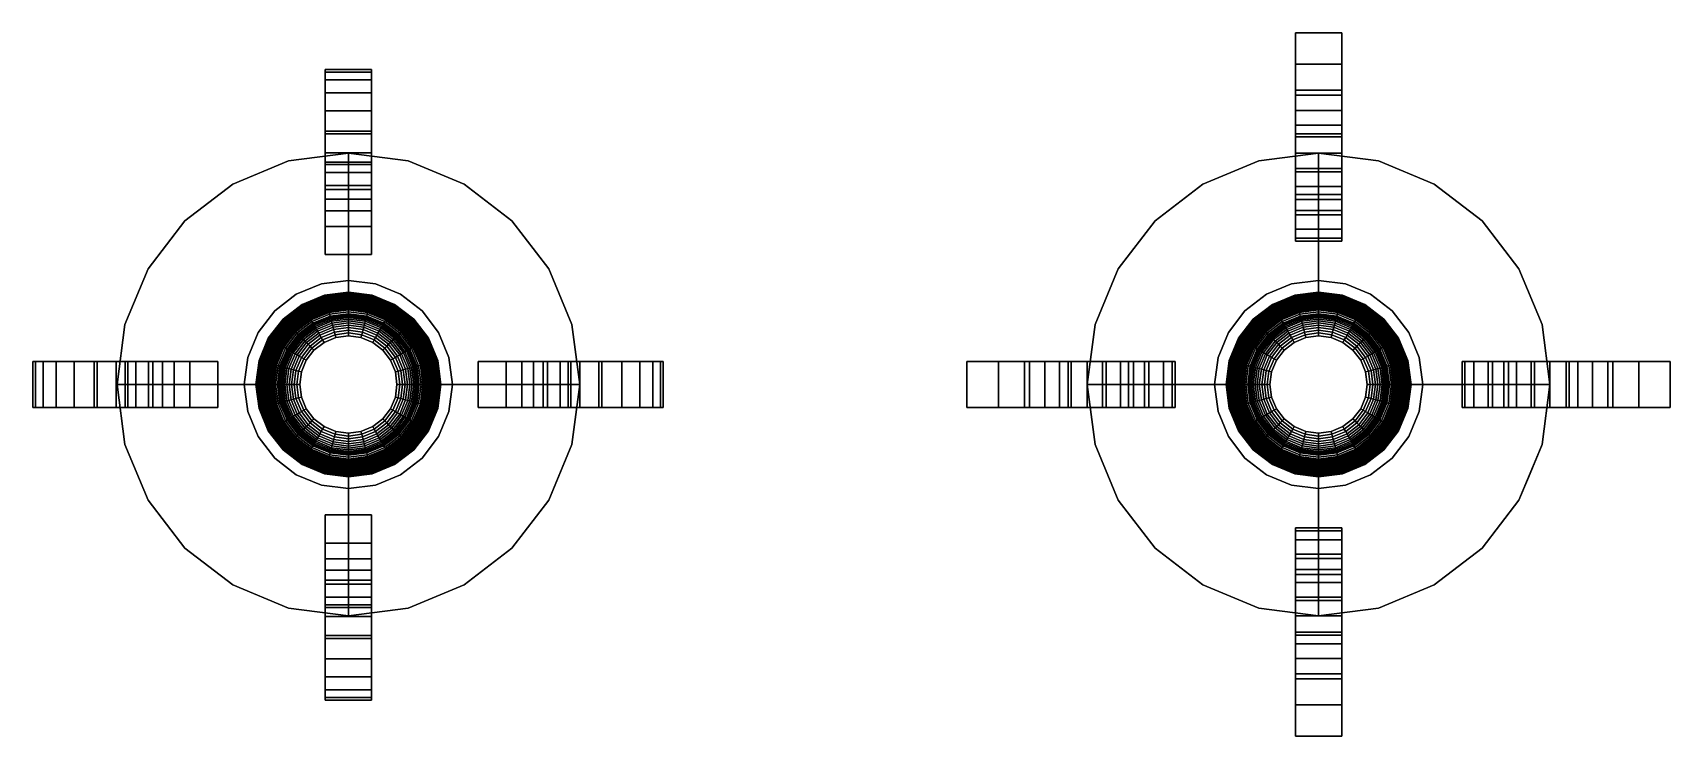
# Model space of a CAD drawing. Header units: metres. Extents: x 1.694 to 2.144, y 2.017 to 2.21.
import ezdxf

# ---------------------------------------------------------------- set-up
doc = ezdxf.new("R2010")
doc.units = ezdxf.units.M

msp = doc.modelspace()

# ---------------------------------------------------------------- linework, layer by layer
at = {"layer": 'Apple-2 Ver1'}
for p, q in [((1.78079, 2.13578, 0.2286), (1.78079, 2.14213, 0.2286)), ((2.04707, 2.13578, 0.2159), (2.04707, 2.14213, 0.2159)), ((1.75221, 2.11355, 0.2286), (1.75856, 2.11355, 0.2286)), ((1.80301, 2.11355, 0.2286), (1.80936, 2.11355, 0.2286)), ((2.01849, 2.11355, 0.2159), (2.02484, 2.11355, 0.2159)), ((2.06929, 2.11355, 0.2159), (2.07564, 2.11355, 0.2159)), ((1.78079, 2.08498, 0.2286), (1.78079, 2.09133, 0.2286)), ((2.04707, 2.08498, 0.2159), (2.04707, 2.09133, 0.2159))]:
    msp.add_line(p, q, dxfattribs=at)
at = {"layer": 'Ash-2 Ver'}
for points, invisible_edges in [([(2.05342, 2.21007), (2.04072, 2.20142, 0.0223), (2.05342, 2.20142, 0.0223)], 1), ([(2.04072, 2.20142, 0.0223), (2.05342, 2.21007), (2.04072, 2.21007)], 1), ([(2.04072, 2.17188, 0.0254), (2.04072, 2.20142, 0.0223), (2.04072, 2.21007)], 1), ([(2.05342, 2.21007), (2.04072, 2.17188, 0.0254), (2.04072, 2.21007)], 1), ([(2.04072, 2.17188, 0.0254), (2.05342, 2.21007), (2.05342, 2.17188, 0.0254)], 1), ([(2.05342, 2.20142, 0.0223), (2.05342, 2.17188, 0.0254), (2.05342, 2.21007)], 1), ([(1.77444, 2.19928, 0.11592), (1.77444, 2.19928, 0.16348), (1.77444, 2.19999, 0.1397)], 1), ([(1.77444, 2.19999, 0.1397), (1.78714, 2.19928, 0.11592), (1.77444, 2.19928, 0.11592)], 1), ([(1.78714, 2.19928, 0.11592), (1.77444, 2.19999, 0.1397), (1.78714, 2.19999, 0.1397)], 1), ([(1.77444, 2.19928, 0.16348), (1.78714, 2.19999, 0.1397), (1.77444, 2.19999, 0.1397)], 1), ([(1.78714, 2.19999, 0.1397), (1.77444, 2.19928, 0.16348), (1.78714, 2.19928, 0.16348)], 1), ([(1.77444, 2.19928, 0.11592), (1.78714, 2.19714, 0.09223), (1.77444, 2.19714, 0.09223)], 1), ([(1.78714, 2.19714, 0.09223), (1.77444, 2.19928, 0.11592), (1.78714, 2.19928, 0.11592)], 1), ([(1.77444, 2.19714, 0.18717), (1.78714, 2.19928, 0.16348), (1.77444, 2.19928, 0.16348)], 1), ([(1.78714, 2.19928, 0.16348), (1.77444, 2.19714, 0.18717), (1.78714, 2.19714, 0.18717)], 1), ([(1.77444, 2.19714, 0.09223), (1.77444, 2.19714, 0.18717), (1.77444, 2.19928, 0.16348)], 13), ([(1.77444, 2.19714, 0.09223), (1.77444, 2.19928, 0.16348), (1.77444, 2.19928, 0.11592)], 3), ([(1.78714, 2.19928, 0.16348), (1.78714, 2.19928, 0.11592), (1.78714, 2.19999, 0.1397)], 1), ([(1.78714, 2.19714, 0.18717), (1.78714, 2.19714, 0.09223), (1.78714, 2.19928, 0.11592)], 13), ([(1.78714, 2.19714, 0.18717), (1.78714, 2.19928, 0.11592), (1.78714, 2.19928, 0.16348)], 3), ([(2.05342, 2.20142, 0.0223), (2.04072, 2.19429, 0.04514), (2.05342, 2.19429, 0.04514)], 1), ([(2.04072, 2.19429, 0.04514), (2.05342, 2.20142, 0.0223), (2.04072, 2.20142, 0.0223)], 1), ([(2.04072, 2.20142, 0.0223), (2.04072, 2.17188, 0.0254), (2.04072, 2.19429, 0.04514)], 3), ([(2.05342, 2.17188, 0.0254), (2.05342, 2.20142, 0.0223), (2.05342, 2.19429, 0.04514)], 13), ([(1.77444, 2.19714, 0.09223), (1.78714, 2.19359, 0.0687), (1.77444, 2.19359, 0.0687)], 1), ([(1.78714, 2.19359, 0.0687), (1.77444, 2.19714, 0.09223), (1.78714, 2.19714, 0.09223)], 1), ([(1.77444, 2.19359, 0.2107), (1.78714, 2.19714, 0.18717), (1.77444, 2.19714, 0.18717)], 1), ([(1.78714, 2.19714, 0.18717), (1.77444, 2.19359, 0.2107), (1.78714, 2.19359, 0.2107)], 1), ([(1.77444, 2.19359, 0.0687), (1.77444, 2.19359, 0.2107), (1.77444, 2.19714, 0.18717)], 13), ([(1.77444, 2.19359, 0.0687), (1.77444, 2.19714, 0.18717), (1.77444, 2.19714, 0.09223)], 3), ([(1.77444, 2.19359, 0.0687), (1.78714, 2.18863, 0.04544), (1.77444, 2.18863, 0.04544)], 1), ([(1.78714, 2.18863, 0.04544), (1.77444, 2.19359, 0.0687), (1.78714, 2.19359, 0.0687)], 1), ([(1.77444, 2.18863, 0.23396), (1.78714, 2.19359, 0.2107), (1.77444, 2.19359, 0.2107)], 1), ([(1.78714, 2.19359, 0.2107), (1.77444, 2.18863, 0.23396), (1.78714, 2.18863, 0.23396)], 1), ([(1.77444, 2.18863, 0.04544), (1.77444, 2.18863, 0.23396), (1.77444, 2.19359, 0.2107)], 13), ([(1.77444, 2.18863, 0.04544), (1.77444, 2.19359, 0.2107), (1.77444, 2.19359, 0.0687)], 3), ([(1.78714, 2.19359, 0.2107), (1.78714, 2.19359, 0.0687), (1.78714, 2.19714, 0.09223)], 13), ([(1.78714, 2.19359, 0.2107), (1.78714, 2.19714, 0.09223), (1.78714, 2.19714, 0.18717)], 3), ([(1.78714, 2.18863, 0.23396), (1.78714, 2.18863, 0.04544), (1.78714, 2.19359, 0.0687)], 13), ([(1.78714, 2.18863, 0.23396), (1.78714, 2.19359, 0.0687), (1.78714, 2.19359, 0.2107)], 3), ([(2.05342, 2.19429, 0.04514), (2.04072, 2.18871, 0.0684), (2.05342, 2.18871, 0.0684)], 1), ([(2.04072, 2.18871, 0.0684), (2.05342, 2.19429, 0.04514), (2.04072, 2.19429, 0.04514)], 1), ([(2.04072, 2.19429, 0.04514), (2.04072, 2.17188, 0.0254), (2.04072, 2.17705, 0.0381)], 15), ([(2.04072, 2.19429, 0.04514), (2.04072, 2.17705, 0.0381), (2.04072, 2.18871, 0.0684)], 3), ([(2.05342, 2.17188, 0.0254), (2.05342, 2.19429, 0.04514), (2.05342, 2.17705, 0.0381)], 15), ([(2.05342, 2.17705, 0.0381), (2.05342, 2.19429, 0.04514), (2.05342, 2.18871, 0.0684)], 13), ([(2.05342, 2.19293, 0.2286), (2.04072, 2.18149, 0.2794), (2.05342, 2.18149, 0.2794)], 1), ([(2.04072, 2.18149, 0.2794), (2.05342, 2.19293, 0.2286), (2.04072, 2.19293, 0.2286)], 1), ([(2.05342, 2.19293, 0.2286), (2.04072, 2.18871, 0.211), (2.04072, 2.19293, 0.2286)], 1), ([(2.04072, 2.18871, 0.211), (2.05342, 2.19293, 0.2286), (2.05342, 2.18871, 0.211)], 1), ([(2.04072, 2.18871, 0.211), (2.04072, 2.18149, 0.2794), (2.04072, 2.19293, 0.2286)], 1), ([(2.04072, 2.18149, 0.2794), (2.04072, 2.18871, 0.211), (2.04072, 2.1847, 0.18741)], 13), ([(2.04072, 2.18871, 0.0684), (2.04072, 2.17705, 0.0381), (2.04072, 2.1847, 0.09199)], 3), ([(2.05342, 2.18871, 0.0684), (2.04072, 2.1847, 0.09199), (2.05342, 2.1847, 0.09199)], 1), ([(2.04072, 2.1847, 0.09199), (2.05342, 2.18871, 0.0684), (2.04072, 2.18871, 0.0684)], 1), ([(2.05342, 2.18871, 0.211), (2.04072, 2.1847, 0.18741), (2.04072, 2.18871, 0.211)], 1), ([(2.04072, 2.1847, 0.18741), (2.05342, 2.18871, 0.211), (2.05342, 2.1847, 0.18741)], 1), ([(2.05342, 2.18149, 0.2794), (2.05342, 2.18871, 0.211), (2.05342, 2.19293, 0.2286)], 1), ([(2.05342, 2.18871, 0.211), (2.05342, 2.18149, 0.2794), (2.05342, 2.1847, 0.18741)], 3), ([(2.05342, 2.17705, 0.0381), (2.05342, 2.18871, 0.0684), (2.05342, 2.1847, 0.09199)], 13), ([(1.77444, 2.18309, 0.254), (1.78714, 2.18863, 0.23396), (1.77444, 2.18863, 0.23396)], 1), ([(1.78714, 2.18863, 0.23396), (1.77444, 2.18309, 0.254), (1.78714, 2.18309, 0.254)], 1), ([(1.77444, 2.18863, 0.04544), (1.78714, 2.18229, 0.02251), (1.77444, 2.18229, 0.02251)], 1), ([(1.78714, 2.18229, 0.02251), (1.77444, 2.18863, 0.04544), (1.78714, 2.18863, 0.04544)], 1), ([(1.77444, 2.18229, 0.02251), (1.77444, 2.18309, 0.254), (1.77444, 2.18863, 0.04544)], 3), ([(1.77444, 2.18863, 0.04544), (1.77444, 2.18309, 0.254), (1.77444, 2.18863, 0.23396)], 13), ([(1.78714, 2.18309, 0.254), (1.78714, 2.18229, 0.02251), (1.78714, 2.18863, 0.04544)], 13), ([(1.78714, 2.18309, 0.254), (1.78714, 2.18863, 0.04544), (1.78714, 2.18863, 0.23396)], 3), ([(2.04072, 2.18149, 0.2794), (2.04072, 2.1847, 0.18741), (2.04072, 2.1823, 0.16361)], 13), ([(2.04072, 2.1847, 0.09199), (2.04072, 2.17705, 0.0381), (2.04072, 2.1823, 0.11579)], 3), ([(2.05342, 2.1847, 0.09199), (2.04072, 2.1823, 0.11579), (2.05342, 2.1823, 0.11579)], 1), ([(2.04072, 2.1823, 0.11579), (2.05342, 2.1847, 0.09199), (2.04072, 2.1847, 0.09199)], 1), ([(2.05342, 2.1823, 0.16361), (2.04072, 2.1847, 0.18741), (2.05342, 2.1847, 0.18741)], 1), ([(2.04072, 2.1847, 0.18741), (2.05342, 2.1823, 0.16361), (2.04072, 2.1823, 0.16361)], 1), ([(2.05342, 2.1847, 0.18741), (2.05342, 2.18149, 0.2794), (2.05342, 2.1823, 0.16361)], 3), ([(2.05342, 2.17705, 0.0381), (2.05342, 2.1847, 0.09199), (2.05342, 2.1823, 0.11579)], 13), ([(1.77444, 2.18309, 0.254), (1.77444, 2.15689, 0.25689), (1.77444, 2.14919, 0.2794)], 1), ([(1.77444, 2.15689, 0.25689), (1.77444, 2.18309, 0.254), (1.77444, 2.1612, 0.2413)], 3), ([(1.77444, 2.1612, 0.2413), (1.77444, 2.18309, 0.254), (1.77444, 2.17708, 0.2413)], 3), ([(1.77444, 2.17708, 0.2413), (1.77444, 2.18309, 0.254), (1.77444, 2.17708, 0.2286)], 3), ([(1.77444, 2.17708, 0.2286), (1.77444, 2.18309, 0.254), (1.77444, 2.17708, 0.0635)], 15), ([(1.77444, 2.17708, 0.0635), (1.77444, 2.18309, 0.254), (1.77444, 2.17708, 0.0508)], 3), ([(1.77444, 2.17708, 0.0508), (1.77444, 2.18309, 0.254), (1.77444, 2.18229, 0.02251)], 15), ([(1.78714, 2.14919, 0.2794), (1.77444, 2.18309, 0.254), (1.77444, 2.14919, 0.2794)], 1), ([(1.77444, 2.18309, 0.254), (1.78714, 2.14919, 0.2794), (1.78714, 2.18309, 0.254)], 1), ([(1.77444, 2.18229, 0.02251), (1.78714, 2.17459), (1.77444, 2.17459)], 1), ([(1.78714, 2.17459), (1.77444, 2.18229, 0.02251), (1.78714, 2.18229, 0.02251)], 1), ([(1.77444, 2.17459), (1.77444, 2.17708, 0.0508), (1.77444, 2.18229, 0.02251)], 3), ([(1.78714, 2.15689, 0.25689), (1.78714, 2.18309, 0.254), (1.78714, 2.14919, 0.2794)], 1), ([(1.78714, 2.18309, 0.254), (1.78714, 2.15689, 0.25689), (1.78714, 2.1612, 0.2413)], 13), ([(1.78714, 2.18309, 0.254), (1.78714, 2.1612, 0.2413), (1.78714, 2.17708, 0.2413)], 13), ([(1.78714, 2.18309, 0.254), (1.78714, 2.17708, 0.2413), (1.78714, 2.18229, 0.02251)], 15), ([(1.78714, 2.17708, 0.0508), (1.78714, 2.17459), (1.78714, 2.18229, 0.02251)], 13), ([(1.78714, 2.17708, 0.0508), (1.78714, 2.18229, 0.02251), (1.78714, 2.17708, 0.0635)], 3), ([(1.78714, 2.17708, 0.0635), (1.78714, 2.18229, 0.02251), (1.78714, 2.17708, 0.2286)], 15), ([(1.78714, 2.17708, 0.2286), (1.78714, 2.18229, 0.02251), (1.78714, 2.17708, 0.2413)], 3), ([(2.04072, 2.18149, 0.2794), (2.04072, 2.1823, 0.16361), (2.04072, 2.18149, 0.1397)], 13), ([(2.04072, 2.1823, 0.11579), (2.04072, 2.17705, 0.0381), (2.04072, 2.18149, 0.1397)], 3), ([(2.05342, 2.1823, 0.11579), (2.04072, 2.18149, 0.1397), (2.05342, 2.18149, 0.1397)], 1), ([(2.04072, 2.18149, 0.1397), (2.05342, 2.1823, 0.11579), (2.04072, 2.1823, 0.11579)], 1), ([(2.05342, 2.18149, 0.1397), (2.04072, 2.1823, 0.16361), (2.05342, 2.1823, 0.16361)], 1), ([(2.04072, 2.1823, 0.16361), (2.05342, 2.18149, 0.1397), (2.04072, 2.18149, 0.1397)], 1), ([(2.04072, 2.17284, 0.2571), (2.05342, 2.18149, 0.2794), (2.04072, 2.18149, 0.2794)], 1), ([(2.05342, 2.18149, 0.2794), (2.04072, 2.17284, 0.2571), (2.05342, 2.17284, 0.2571)], 1), ([(2.04072, 2.18149, 0.1397), (2.04072, 2.17705, 0.0381), (2.04072, 2.18149, 0.2794)], 15), ([(2.04072, 2.18149, 0.2794), (2.04072, 2.17705, 0.2286), (2.04072, 2.17284, 0.2571)], 3), ([(2.04072, 2.17705, 0.2286), (2.04072, 2.18149, 0.2794), (2.04072, 2.17705, 0.0381)], 15), ([(2.05342, 2.1823, 0.16361), (2.05342, 2.18149, 0.2794), (2.05342, 2.18149, 0.1397)], 3), ([(2.05342, 2.17705, 0.0381), (2.05342, 2.1823, 0.11579), (2.05342, 2.18149, 0.1397)], 13), ([(2.05342, 2.18149, 0.1397), (2.05342, 2.18149, 0.2794), (2.05342, 2.17705, 0.2286)], 15), ([(2.05342, 2.17705, 0.2286), (2.05342, 2.18149, 0.2794), (2.05342, 2.17284, 0.2571)], 13), ([(2.05342, 2.17705, 0.0381), (2.05342, 2.18149, 0.1397), (2.05342, 2.17705, 0.2286)], 15), ([(1.76435, 2.17489, 0.0635), (1.76507, 2.12927, 0.0635), (1.78079, 2.17705, 0.0635)], 3), ([(1.76435, 2.17489, 0.0635), (1.78079, 2.17705, 0.0508), (1.76435, 2.17489, 0.0508)], 1), ([(1.78079, 2.17705, 0.0508), (1.76435, 2.17489, 0.0635), (1.78079, 2.17705, 0.0635)], 1), ([(1.76507, 2.12927, 0.0508), (1.76435, 2.17489, 0.0508), (1.78079, 2.17705, 0.0508)], 13), ([(1.76435, 2.17489, 0.2413), (1.7665, 2.1383, 0.2413), (1.78079, 2.17705, 0.2413)], 3), ([(1.76435, 2.17489, 0.2413), (1.78079, 2.17705, 0.2286), (1.76435, 2.17489, 0.2286)], 1), ([(1.78079, 2.17705, 0.2286), (1.76435, 2.17489, 0.2413), (1.78079, 2.17705, 0.2413)], 1), ([(1.7665, 2.1383, 0.2286), (1.76435, 2.17489, 0.2286), (1.78079, 2.17705, 0.2286)], 13), ([(1.78079, 2.17705, 0.0635), (1.76507, 2.12927, 0.0635), (1.76968, 2.1328, 0.0635)], 13), ([(1.76507, 2.12927, 0.0508), (1.78079, 2.17705, 0.0508), (1.76968, 2.1328, 0.0508)], 3), ([(1.78079, 2.17705, 0.2413), (1.7665, 2.1383, 0.2413), (1.77339, 2.14116, 0.2413)], 13), ([(1.7665, 2.1383, 0.2286), (1.78079, 2.17705, 0.2286), (1.77339, 2.14116, 0.2286)], 3), ([(1.78079, 2.17705, 0.0635), (1.76968, 2.1328, 0.0635), (1.77504, 2.13502, 0.0635)], 13), ([(1.76968, 2.1328, 0.0508), (1.78079, 2.17705, 0.0508), (1.77504, 2.13502, 0.0508)], 3), ([(1.78079, 2.17705, 0.2413), (1.77339, 2.14116, 0.2413), (1.78079, 2.14213, 0.2413)], 13), ([(1.77339, 2.14116, 0.2286), (1.78079, 2.17705, 0.2286), (1.78079, 2.1707, 0.2286)], 13), ([(1.78714, 2.17708, 0.2286), (1.77444, 2.17708, 0.2413), (1.77444, 2.17708, 0.2286)], 1), ([(1.77444, 2.17708, 0.2413), (1.78714, 2.17708, 0.2286), (1.78714, 2.17708, 0.2413)], 1), ([(1.78714, 2.16438, 0.2286), (1.77444, 2.17708, 0.2286), (1.77444, 2.16438, 0.2286)], 1), ([(1.77444, 2.17708, 0.2286), (1.78714, 2.16438, 0.2286), (1.78714, 2.17708, 0.2286)], 1), ([(1.77444, 2.17708, 0.2413), (1.78714, 2.1612, 0.2413), (1.77444, 2.1612, 0.2413)], 1), ([(1.78714, 2.1612, 0.2413), (1.77444, 2.17708, 0.2413), (1.78714, 2.17708, 0.2413)], 1), ([(1.77444, 2.17708, 0.0635), (1.78714, 2.16708, 0.0635), (1.77444, 2.16708, 0.0635)], 1), ([(1.78714, 2.16708, 0.0635), (1.77444, 2.17708, 0.0635), (1.78714, 2.17708, 0.0635)], 1), ([(1.77444, 2.17708, 0.2286), (1.77444, 2.16819, 0.2107), (1.77444, 2.16438, 0.2286)], 1), ([(1.77444, 2.16819, 0.2107), (1.77444, 2.17708, 0.2286), (1.77444, 2.17174, 0.18717)], 3), ([(1.77444, 2.17174, 0.18717), (1.77444, 2.17708, 0.2286), (1.77444, 2.17388, 0.16348)], 3), ([(1.77444, 2.17388, 0.16348), (1.77444, 2.17708, 0.2286), (1.77444, 2.17459, 0.1397)], 3), ([(1.77444, 2.17708, 0.0508), (1.77444, 2.17459), (1.77444, 2.16438, 0.0508)], 1), ([(1.77444, 2.16819, 0.0687), (1.77444, 2.17708, 0.0635), (1.77444, 2.16708, 0.0635)], 1), ([(1.77444, 2.17708, 0.0635), (1.77444, 2.16819, 0.0687), (1.77444, 2.17174, 0.09223)], 13), ([(1.77444, 2.17708, 0.0635), (1.77444, 2.17174, 0.09223), (1.77444, 2.17388, 0.11592)], 13), ([(1.77444, 2.17708, 0.0635), (1.77444, 2.17388, 0.11592), (1.77444, 2.17459, 0.1397)], 13), ([(1.77444, 2.17708, 0.0635), (1.77444, 2.17459, 0.1397), (1.77444, 2.17708, 0.2286)], 15), ([(1.78714, 2.17708, 0.0508), (1.77444, 2.17708, 0.0635), (1.77444, 2.17708, 0.0508)], 1), ([(1.77444, 2.17708, 0.0635), (1.78714, 2.17708, 0.0508), (1.78714, 2.17708, 0.0635)], 1), ([(1.78714, 2.16438, 0.0508), (1.77444, 2.17708, 0.0508), (1.77444, 2.16438, 0.0508)], 1), ([(1.77444, 2.17708, 0.0508), (1.78714, 2.16438, 0.0508), (1.78714, 2.17708, 0.0508)], 1), ([(1.78079, 2.17705, 0.0635), (1.77504, 2.13502, 0.0635), (1.78079, 2.13578, 0.0635)], 13), ([(1.77504, 2.13502, 0.0508), (1.78079, 2.17705, 0.0508), (1.78079, 2.13578, 0.0508)], 3), ([(1.78079, 2.17705, 0.0635), (1.78079, 2.13578, 0.0635), (1.78079, 2.1707, 0.0635)], 1), ([(1.78079, 2.17705, 0.0635), (1.79722, 2.17489, 0.0508), (1.78079, 2.17705, 0.0508)], 1), ([(1.79722, 2.17489, 0.0508), (1.78079, 2.17705, 0.0635), (1.79722, 2.17489, 0.0635)], 1), ([(1.78079, 2.1707, 0.0635), (1.78654, 2.13502, 0.0635), (1.78079, 2.17705, 0.0635)], 3), ([(1.78079, 2.17705, 0.0635), (1.78654, 2.13502, 0.0635), (1.79722, 2.17489, 0.0635)], 3), ([(1.78079, 2.13578, 0.0508), (1.78079, 2.17705, 0.0508), (1.79722, 2.17489, 0.0508)], 13), ([(1.79722, 2.17489, 0.2286), (1.78079, 2.1707, 0.2286), (1.78079, 2.17705, 0.2286)], 1), ([(1.78079, 2.17705, 0.2413), (1.78079, 2.14213, 0.2413), (1.79722, 2.17489, 0.2413)], 3), ([(1.78079, 2.17705, 0.2286), (1.79722, 2.17489, 0.2413), (1.79722, 2.17489, 0.2286)], 1), ([(1.79722, 2.17489, 0.2413), (1.78079, 2.17705, 0.2286), (1.78079, 2.17705, 0.2413)], 1), ([(1.78714, 2.17708, 0.0635), (1.78714, 2.16819, 0.0687), (1.78714, 2.16708, 0.0635)], 1), ([(1.78714, 2.16819, 0.0687), (1.78714, 2.17708, 0.0635), (1.78714, 2.17174, 0.09223)], 3), ([(1.78714, 2.17174, 0.09223), (1.78714, 2.17708, 0.0635), (1.78714, 2.17388, 0.11592)], 3), ([(1.78714, 2.17388, 0.11592), (1.78714, 2.17708, 0.0635), (1.78714, 2.17459, 0.1397)], 3), ([(1.78714, 2.17459), (1.78714, 2.17708, 0.0508), (1.78714, 2.16438, 0.0508)], 1), ([(1.78714, 2.16819, 0.2107), (1.78714, 2.17708, 0.2286), (1.78714, 2.16438, 0.2286)], 1), ([(1.78714, 2.17708, 0.2286), (1.78714, 2.16819, 0.2107), (1.78714, 2.17174, 0.18717)], 13), ([(1.78714, 2.17708, 0.2286), (1.78714, 2.17174, 0.18717), (1.78714, 2.17388, 0.16348)], 13), ([(1.78714, 2.17708, 0.2286), (1.78714, 2.17388, 0.16348), (1.78714, 2.17459, 0.1397)], 13), ([(1.78714, 2.17708, 0.2286), (1.78714, 2.17459, 0.1397), (1.78714, 2.17708, 0.0635)], 15), ([(2.03063, 2.17489, 0.2286), (2.03278, 2.1383, 0.2286), (2.04707, 2.17705, 0.2286)], 3), ([(2.03063, 2.17489, 0.2286), (2.04707, 2.17705, 0.2159), (2.03063, 2.17489, 0.2159)], 1), ([(2.04707, 2.17705, 0.2159), (2.03063, 2.17489, 0.2286), (2.04707, 2.17705, 0.2286)], 1), ([(2.03278, 2.1383, 0.2159), (2.03063, 2.17489, 0.2159), (2.04707, 2.17705, 0.2159)], 13), ([(2.03063, 2.17489, 0.0508), (2.03135, 2.12927, 0.0508), (2.04707, 2.17705, 0.0508)], 3), ([(2.03063, 2.17489, 0.0508), (2.04707, 2.17705, 0.0381), (2.03063, 2.17489, 0.0381)], 1), ([(2.04707, 2.17705, 0.0381), (2.03063, 2.17489, 0.0508), (2.04707, 2.17705, 0.0508)], 1), ([(2.03135, 2.12927, 0.0381), (2.03063, 2.17489, 0.0381), (2.04707, 2.17705, 0.0381)], 13), ([(2.04707, 2.17705, 0.0508), (2.03135, 2.12927, 0.0508), (2.03595, 2.1328, 0.0508)], 13), ([(2.03135, 2.12927, 0.0381), (2.04707, 2.17705, 0.0381), (2.03595, 2.1328, 0.0381)], 3), ([(2.04707, 2.17705, 0.2286), (2.03278, 2.1383, 0.2286), (2.03967, 2.14116, 0.2286)], 13), ([(2.03278, 2.1383, 0.2159), (2.04707, 2.17705, 0.2159), (2.03967, 2.14116, 0.2159)], 3), ([(2.04707, 2.17705, 0.0508), (2.03595, 2.1328, 0.0508), (2.04132, 2.13502, 0.0508)], 13), ([(2.03595, 2.1328, 0.0381), (2.04707, 2.17705, 0.0381), (2.04132, 2.13502, 0.0381)], 3), ([(2.04707, 2.17705, 0.2286), (2.03967, 2.14116, 0.2286), (2.04707, 2.14213, 0.2286)], 13), ([(2.03967, 2.14116, 0.2159), (2.04707, 2.17705, 0.2159), (2.04707, 2.1707, 0.2159)], 13), ([(2.05342, 2.16131, 0.2159), (2.04072, 2.17705, 0.2159), (2.04072, 2.16131, 0.2159)], 1), ([(2.04072, 2.17705, 0.2159), (2.05342, 2.16131, 0.2159), (2.05342, 2.17705, 0.2159)], 1), ([(2.04072, 2.17705, 0.2159), (2.05342, 2.17705, 0.2286), (2.04072, 2.17705, 0.2286)], 1), ([(2.05342, 2.17705, 0.2286), (2.04072, 2.17705, 0.2159), (2.05342, 2.17705, 0.2159)], 1), ([(2.05342, 2.17705, 0.0508), (2.04072, 2.16435, 0.0508), (2.04072, 2.17705, 0.0508)], 1), ([(2.04072, 2.16435, 0.0508), (2.05342, 2.17705, 0.0508), (2.05342, 2.16435, 0.0508)], 1), ([(2.04072, 2.17705, 0.0508), (2.05342, 2.17705, 0.0381), (2.05342, 2.17705, 0.0508)], 1), ([(2.05342, 2.17705, 0.0381), (2.04072, 2.17705, 0.0508), (2.04072, 2.17705, 0.0381)], 1), ([(2.05342, 2.16791, 0.0381), (2.04072, 2.17705, 0.0381), (2.04072, 2.16791, 0.0381)], 1), ([(2.04072, 2.17705, 0.0381), (2.05342, 2.16791, 0.0381), (2.05342, 2.17705, 0.0381)], 1), ([(2.04072, 2.17705, 0.0381), (2.04072, 2.17188, 0.0254), (2.04072, 2.16791, 0.0381)], 1), ([(2.04072, 2.16435, 0.0508), (2.04072, 2.17705, 0.2159), (2.04072, 2.17705, 0.0508)], 3), ([(2.04072, 2.17705, 0.2159), (2.04072, 2.16435, 0.0508), (2.04072, 2.16131, 0.2159)], 3), ([(2.04072, 2.17705, 0.2286), (2.04072, 2.17705, 0.0381), (2.04072, 2.17705, 0.0508)], 13), ([(2.04072, 2.17705, 0.2286), (2.04072, 2.17705, 0.0508), (2.04072, 2.17705, 0.2159)], 3), ([(2.04072, 2.17284, 0.2571), (2.04072, 2.17705, 0.2286), (2.04072, 2.16435, 0.2286)], 13), ([(2.04072, 2.17705, 0.2286), (2.05342, 2.16435, 0.2286), (2.04072, 2.16435, 0.2286)], 1), ([(2.05342, 2.16435, 0.2286), (2.04072, 2.17705, 0.2286), (2.05342, 2.17705, 0.2286)], 1), ([(2.04707, 2.17705, 0.0508), (2.04132, 2.13502, 0.0508), (2.04707, 2.13578, 0.0508)], 13), ([(2.04132, 2.13502, 0.0381), (2.04707, 2.17705, 0.0381), (2.04707, 2.13578, 0.0381)], 3), ([(2.0635, 2.17489, 0.2159), (2.04707, 2.1707, 0.2159), (2.04707, 2.17705, 0.2159)], 1), ([(2.04707, 2.17705, 0.2286), (2.04707, 2.14213, 0.2286), (2.0635, 2.17489, 0.2286)], 3), ([(2.04707, 2.17705, 0.2159), (2.0635, 2.17489, 0.2286), (2.0635, 2.17489, 0.2159)], 1), ([(2.0635, 2.17489, 0.2286), (2.04707, 2.17705, 0.2159), (2.04707, 2.17705, 0.2286)], 1), ([(2.04707, 2.17705, 0.0508), (2.04707, 2.13578, 0.0508), (2.04707, 2.1707, 0.0508)], 1), ([(2.04707, 2.17705, 0.0508), (2.0635, 2.17489, 0.0381), (2.04707, 2.17705, 0.0381)], 1), ([(2.0635, 2.17489, 0.0381), (2.04707, 2.17705, 0.0508), (2.0635, 2.17489, 0.0508)], 1), ([(2.04707, 2.1707, 0.0508), (2.05282, 2.13502, 0.0508), (2.04707, 2.17705, 0.0508)], 3), ([(2.04707, 2.17705, 0.0508), (2.05282, 2.13502, 0.0508), (2.0635, 2.17489, 0.0508)], 3), ([(2.04707, 2.13578, 0.0381), (2.04707, 2.17705, 0.0381), (2.0635, 2.17489, 0.0381)], 13), ([(2.05342, 2.17705, 0.2286), (2.05342, 2.17284, 0.2571), (2.05342, 2.16435, 0.2286)], 3), ([(2.05342, 2.16131, 0.2159), (2.05342, 2.17705, 0.0508), (2.05342, 2.17705, 0.2159)], 3), ([(2.05342, 2.17705, 0.0508), (2.05342, 2.16131, 0.2159), (2.05342, 2.16435, 0.0508)], 3), ([(2.05342, 2.17705, 0.0381), (2.05342, 2.17705, 0.2286), (2.05342, 2.17705, 0.2159)], 13), ([(2.05342, 2.17705, 0.0381), (2.05342, 2.17705, 0.2159), (2.05342, 2.17705, 0.0508)], 3), ([(2.05342, 2.17188, 0.0254), (2.05342, 2.17705, 0.0381), (2.05342, 2.16791, 0.0381)], 1), ([(1.74904, 2.16855, 0.0635), (1.75856, 2.11355, 0.0635), (1.76435, 2.17489, 0.0635)], 3), ([(1.74904, 2.16855, 0.0635), (1.76435, 2.17489, 0.0508), (1.74904, 2.16855, 0.0508)], 1), ([(1.76435, 2.17489, 0.0508), (1.74904, 2.16855, 0.0635), (1.76435, 2.17489, 0.0635)], 1), ([(1.74904, 2.05856, 0.0508), (1.74904, 2.16855, 0.0508), (1.76435, 2.17489, 0.0508)], 13), ([(1.74904, 2.05856, 0.0508), (1.76435, 2.17489, 0.0508), (1.75856, 2.11355, 0.0508)], 15), ([(1.74904, 2.16855, 0.2413), (1.75319, 2.12095, 0.2413), (1.76435, 2.17489, 0.2413)], 3), ([(1.74904, 2.16855, 0.2413), (1.76435, 2.17489, 0.2286), (1.74904, 2.16855, 0.2286)], 1), ([(1.76435, 2.17489, 0.2286), (1.74904, 2.16855, 0.2413), (1.76435, 2.17489, 0.2413)], 1), ([(1.75319, 2.12095, 0.2286), (1.74904, 2.16855, 0.2286), (1.76435, 2.17489, 0.2286)], 13), ([(1.76435, 2.17489, 0.2413), (1.75319, 2.12095, 0.2413), (1.75604, 2.12784, 0.2413)], 13), ([(1.75319, 2.12095, 0.2286), (1.76435, 2.17489, 0.2286), (1.75604, 2.12784, 0.2286)], 3), ([(1.76435, 2.17489, 0.2413), (1.75604, 2.12784, 0.2413), (1.76058, 2.13376, 0.2413)], 13), ([(1.75604, 2.12784, 0.2286), (1.76435, 2.17489, 0.2286), (1.76058, 2.13376, 0.2286)], 3), ([(1.76435, 2.17489, 0.0635), (1.75856, 2.11355, 0.0635), (1.75932, 2.11931, 0.0635)], 13), ([(1.75856, 2.11355, 0.0508), (1.76435, 2.17489, 0.0508), (1.75932, 2.11931, 0.0508)], 3), ([(1.76435, 2.17489, 0.0635), (1.75932, 2.11931, 0.0635), (1.76154, 2.12467, 0.0635)], 13), ([(1.75932, 2.11931, 0.0508), (1.76435, 2.17489, 0.0508), (1.76154, 2.12467, 0.0508)], 3), ([(1.76435, 2.17489, 0.2413), (1.76058, 2.13376, 0.2413), (1.7665, 2.1383, 0.2413)], 13), ([(1.76058, 2.13376, 0.2286), (1.76435, 2.17489, 0.2286), (1.7665, 2.1383, 0.2286)], 3), ([(1.76435, 2.17489, 0.0635), (1.76154, 2.12467, 0.0635), (1.76507, 2.12927, 0.0635)], 13), ([(1.76154, 2.12467, 0.0508), (1.76435, 2.17489, 0.0508), (1.76507, 2.12927, 0.0508)], 3), ([(1.77339, 2.14116, 0.2286), (1.78079, 2.1707, 0.2286), (1.78079, 2.14213, 0.2286)], 1), ([(1.78714, 2.17388, 0.11592), (1.77444, 2.17459, 0.1397), (1.77444, 2.17388, 0.11592)], 1), ([(1.77444, 2.17459, 0.1397), (1.78714, 2.17388, 0.11592), (1.78714, 2.17459, 0.1397)], 1), ([(1.78714, 2.17459, 0.1397), (1.77444, 2.17388, 0.16348), (1.77444, 2.17459, 0.1397)], 1), ([(1.77444, 2.17388, 0.16348), (1.78714, 2.17459, 0.1397), (1.78714, 2.17388, 0.16348)], 1), ([(1.78714, 2.17459), (1.77444, 2.16438, 0.0508), (1.77444, 2.17459)], 1), ([(1.77444, 2.16438, 0.0508), (1.78714, 2.17459), (1.78714, 2.16438, 0.0508)], 1), ([(1.78714, 2.17388, 0.16348), (1.77444, 2.17174, 0.18717), (1.77444, 2.17388, 0.16348)], 1), ([(1.77444, 2.17174, 0.18717), (1.78714, 2.17388, 0.16348), (1.78714, 2.17174, 0.18717)], 1), ([(1.78714, 2.17174, 0.09223), (1.77444, 2.17388, 0.11592), (1.77444, 2.17174, 0.09223)], 1), ([(1.77444, 2.17388, 0.11592), (1.78714, 2.17174, 0.09223), (1.78714, 2.17388, 0.11592)], 1), ([(1.78714, 2.17174, 0.18717), (1.77444, 2.16819, 0.2107), (1.77444, 2.17174, 0.18717)], 1), ([(1.77444, 2.16819, 0.2107), (1.78714, 2.17174, 0.18717), (1.78714, 2.16819, 0.2107)], 1), ([(1.78714, 2.16819, 0.0687), (1.77444, 2.17174, 0.09223), (1.77444, 2.16819, 0.0687)], 1), ([(1.77444, 2.17174, 0.09223), (1.78714, 2.16819, 0.0687), (1.78714, 2.17174, 0.09223)], 1), ([(1.78079, 2.13578, 0.0508), (1.79722, 2.17489, 0.0508), (1.78654, 2.13502, 0.0508)], 3), ([(1.78079, 2.1707, 0.2286), (1.79722, 2.17489, 0.2286), (1.78079, 2.14213, 0.2286)], 3), ([(1.78079, 2.14213, 0.2286), (1.79722, 2.17489, 0.2286), (1.78819, 2.14116, 0.2286)], 3), ([(1.79722, 2.17489, 0.2413), (1.78079, 2.14213, 0.2413), (1.78819, 2.14116, 0.2413)], 13), ([(1.78654, 2.13502, 0.0635), (1.78079, 2.1707, 0.0635), (1.78079, 2.13578, 0.0635)], 1), ([(1.79722, 2.17489, 0.0635), (1.78654, 2.13502, 0.0635), (1.7919, 2.1328, 0.0635)], 13), ([(1.78654, 2.13502, 0.0508), (1.79722, 2.17489, 0.0508), (1.7919, 2.1328, 0.0508)], 3), ([(1.78819, 2.14116, 0.2286), (1.79722, 2.17489, 0.2286), (1.79508, 2.1383, 0.2286)], 3), ([(1.79722, 2.17489, 0.2413), (1.78819, 2.14116, 0.2413), (1.79508, 2.1383, 0.2413)], 13), ([(1.79722, 2.17489, 0.0635), (1.7919, 2.1328, 0.0635), (1.7965, 2.12927, 0.0635)], 13), ([(1.7919, 2.1328, 0.0508), (1.79722, 2.17489, 0.0508), (1.7965, 2.12927, 0.0508)], 3), ([(1.79508, 2.1383, 0.2286), (1.79722, 2.17489, 0.2286), (1.801, 2.13376, 0.2286)], 3), ([(1.79722, 2.17489, 0.2413), (1.79508, 2.1383, 0.2413), (1.801, 2.13376, 0.2413)], 13), ([(1.79722, 2.17489, 0.0635), (1.7965, 2.12927, 0.0635), (1.80004, 2.12467, 0.0635)], 13), ([(1.7965, 2.12927, 0.0508), (1.79722, 2.17489, 0.0508), (1.80004, 2.12467, 0.0508)], 3), ([(1.79722, 2.17489, 0.0635), (1.81254, 2.16855, 0.0508), (1.79722, 2.17489, 0.0508)], 1), ([(1.81254, 2.16855, 0.0508), (1.79722, 2.17489, 0.0635), (1.81254, 2.16855, 0.0635)], 1), ([(1.79722, 2.17489, 0.0635), (1.80004, 2.12467, 0.0635), (1.81254, 2.16855, 0.0635)], 3), ([(1.80004, 2.12467, 0.0508), (1.79722, 2.17489, 0.0508), (1.81254, 2.16855, 0.0508)], 13), ([(1.801, 2.13376, 0.2286), (1.79722, 2.17489, 0.2286), (1.81254, 2.16855, 0.2286)], 13), ([(1.79722, 2.17489, 0.2413), (1.801, 2.13376, 0.2413), (1.81254, 2.16855, 0.2413)], 3), ([(1.79722, 2.17489, 0.2413), (1.81254, 2.16855, 0.2286), (1.79722, 2.17489, 0.2286)], 1), ([(1.81254, 2.16855, 0.2286), (1.79722, 2.17489, 0.2413), (1.81254, 2.16855, 0.2413)], 1), ([(2.01532, 2.16855, 0.2286), (2.01947, 2.12095, 0.2286), (2.03063, 2.17489, 0.2286)], 3), ([(2.01532, 2.16855, 0.2286), (2.03063, 2.17489, 0.2159), (2.01532, 2.16855, 0.2159)], 1), ([(2.03063, 2.17489, 0.2159), (2.01532, 2.16855, 0.2286), (2.03063, 2.17489, 0.2286)], 1), ([(2.01947, 2.12095, 0.2159), (2.01532, 2.16855, 0.2159), (2.03063, 2.17489, 0.2159)], 13), ([(2.01532, 2.16855, 0.0508), (2.02484, 2.11355, 0.0508), (2.03063, 2.17489, 0.0508)], 3), ([(2.01532, 2.16855, 0.0508), (2.03063, 2.17489, 0.0381), (2.01532, 2.16855, 0.0381)], 1), ([(2.03063, 2.17489, 0.0381), (2.01532, 2.16855, 0.0508), (2.03063, 2.17489, 0.0508)], 1), ([(2.01532, 2.05856, 0.0381), (2.01532, 2.16855, 0.0381), (2.03063, 2.17489, 0.0381)], 13), ([(2.01532, 2.05856, 0.0381), (2.03063, 2.17489, 0.0381), (2.02484, 2.11355, 0.0381)], 15), ([(2.03063, 2.17489, 0.2286), (2.01947, 2.12095, 0.2286), (2.02232, 2.12784, 0.2286)], 13), ([(2.01947, 2.12095, 0.2159), (2.03063, 2.17489, 0.2159), (2.02232, 2.12784, 0.2159)], 3), ([(2.03063, 2.17489, 0.2286), (2.02232, 2.12784, 0.2286), (2.02686, 2.13376, 0.2286)], 13), ([(2.02232, 2.12784, 0.2159), (2.03063, 2.17489, 0.2159), (2.02686, 2.13376, 0.2159)], 3), ([(2.03063, 2.17489, 0.0508), (2.02484, 2.11355, 0.0508), (2.0256, 2.11931, 0.0508)], 13), ([(2.02484, 2.11355, 0.0381), (2.03063, 2.17489, 0.0381), (2.0256, 2.11931, 0.0381)], 3), ([(2.03063, 2.17489, 0.0508), (2.0256, 2.11931, 0.0508), (2.02782, 2.12467, 0.0508)], 13), ([(2.0256, 2.11931, 0.0381), (2.03063, 2.17489, 0.0381), (2.02782, 2.12467, 0.0381)], 3), ([(2.03063, 2.17489, 0.2286), (2.02686, 2.13376, 0.2286), (2.03278, 2.1383, 0.2286)], 13), ([(2.02686, 2.13376, 0.2159), (2.03063, 2.17489, 0.2159), (2.03278, 2.1383, 0.2159)], 3), ([(2.03063, 2.17489, 0.0508), (2.02782, 2.12467, 0.0508), (2.03135, 2.12927, 0.0508)], 13), ([(2.02782, 2.12467, 0.0381), (2.03063, 2.17489, 0.0381), (2.03135, 2.12927, 0.0381)], 3), ([(2.03967, 2.14116, 0.2159), (2.04707, 2.1707, 0.2159), (2.04707, 2.14213, 0.2159)], 1), ([(2.04072, 2.17284, 0.2571), (2.04072, 2.16435, 0.2286), (2.04072, 2.16571, 0.23426)], 1), ([(2.04072, 2.16571, 0.23426), (2.05342, 2.17284, 0.2571), (2.04072, 2.17284, 0.2571)], 1), ([(2.05342, 2.17284, 0.2571), (2.04072, 2.16571, 0.23426), (2.05342, 2.16571, 0.23426)], 1), ([(2.04072, 2.16791, 0.0381), (2.05342, 2.17188, 0.0254), (2.05342, 2.16791, 0.0381)], 1), ([(2.05342, 2.17188, 0.0254), (2.04072, 2.16791, 0.0381), (2.04072, 2.17188, 0.0254)], 1), ([(2.04707, 2.1707, 0.2159), (2.0635, 2.17489, 0.2159), (2.04707, 2.14213, 0.2159)], 3), ([(2.04707, 2.14213, 0.2159), (2.0635, 2.17489, 0.2159), (2.05446, 2.14116, 0.2159)], 3), ([(2.0635, 2.17489, 0.2286), (2.04707, 2.14213, 0.2286), (2.05446, 2.14116, 0.2286)], 13), ([(2.04707, 2.13578, 0.0381), (2.0635, 2.17489, 0.0381), (2.05282, 2.13502, 0.0381)], 3), ([(2.05282, 2.13502, 0.0508), (2.04707, 2.1707, 0.0508), (2.04707, 2.13578, 0.0508)], 1), ([(2.0635, 2.17489, 0.0508), (2.05282, 2.13502, 0.0508), (2.05818, 2.1328, 0.0508)], 13), ([(2.05282, 2.13502, 0.0381), (2.0635, 2.17489, 0.0381), (2.05818, 2.1328, 0.0381)], 3), ([(2.05342, 2.16435, 0.2286), (2.05342, 2.17284, 0.2571), (2.05342, 2.16571, 0.23426)], 1), ([(2.05446, 2.14116, 0.2159), (2.0635, 2.17489, 0.2159), (2.06135, 2.1383, 0.2159)], 3), ([(2.0635, 2.17489, 0.2286), (2.05446, 2.14116, 0.2286), (2.06135, 2.1383, 0.2286)], 13), ([(2.0635, 2.17489, 0.0508), (2.05818, 2.1328, 0.0508), (2.06278, 2.12927, 0.0508)], 13), ([(2.05818, 2.1328, 0.0381), (2.0635, 2.17489, 0.0381), (2.06278, 2.12927, 0.0381)], 3), ([(2.06135, 2.1383, 0.2159), (2.0635, 2.17489, 0.2159), (2.06727, 2.13376, 0.2159)], 3), ([(2.0635, 2.17489, 0.2286), (2.06135, 2.1383, 0.2286), (2.06727, 2.13376, 0.2286)], 13), ([(2.0635, 2.17489, 0.0508), (2.06278, 2.12927, 0.0508), (2.06631, 2.12467, 0.0508)], 13), ([(2.06278, 2.12927, 0.0381), (2.0635, 2.17489, 0.0381), (2.06631, 2.12467, 0.0381)], 3), ([(2.06727, 2.13376, 0.2159), (2.0635, 2.17489, 0.2159), (2.07882, 2.16855, 0.2159)], 13), ([(2.0635, 2.17489, 0.2286), (2.06727, 2.13376, 0.2286), (2.07882, 2.16855, 0.2286)], 3), ([(2.0635, 2.17489, 0.2286), (2.07882, 2.16855, 0.2159), (2.0635, 2.17489, 0.2159)], 1), ([(2.07882, 2.16855, 0.2159), (2.0635, 2.17489, 0.2286), (2.07882, 2.16855, 0.2286)], 1), ([(2.0635, 2.17489, 0.0508), (2.07882, 2.16855, 0.0381), (2.0635, 2.17489, 0.0381)], 1), ([(2.07882, 2.16855, 0.0381), (2.0635, 2.17489, 0.0508), (2.07882, 2.16855, 0.0508)], 1), ([(2.0635, 2.17489, 0.0508), (2.06631, 2.12467, 0.0508), (2.07882, 2.16855, 0.0508)], 3), ([(2.06631, 2.12467, 0.0381), (2.0635, 2.17489, 0.0381), (2.07882, 2.16855, 0.0381)], 13), ([(1.73589, 2.15846, 0.0635), (1.75856, 2.11355, 0.0635), (1.74904, 2.16855, 0.0635)], 3), ([(1.73589, 2.15846, 0.0635), (1.74904, 2.16855, 0.0508), (1.73589, 2.15846, 0.0508)], 1), ([(1.74904, 2.16855, 0.0508), (1.73589, 2.15846, 0.0635), (1.74904, 2.16855, 0.0635)], 1), ([(1.73589, 2.06865, 0.0508), (1.73589, 2.15846, 0.0508), (1.74904, 2.16855, 0.0508)], 13), ([(1.73589, 2.06865, 0.0508), (1.74904, 2.16855, 0.0508), (1.74904, 2.05856, 0.0508)], 3), ([(1.73589, 2.15846, 0.2413), (1.74904, 2.05856, 0.2413), (1.74904, 2.16855, 0.2413)], 3), ([(1.73589, 2.15846, 0.2413), (1.74904, 2.16855, 0.2286), (1.73589, 2.15846, 0.2286)], 1), ([(1.74904, 2.16855, 0.2286), (1.73589, 2.15846, 0.2413), (1.74904, 2.16855, 0.2413)], 1), ([(1.75221, 2.11355, 0.2286), (1.73589, 2.15846, 0.2286), (1.74904, 2.16855, 0.2286)], 13), ([(1.74904, 2.16855, 0.2413), (1.74904, 2.05856, 0.2413), (1.75221, 2.11355, 0.2413)], 15), ([(1.75319, 2.12095, 0.2413), (1.74904, 2.16855, 0.2413), (1.75221, 2.11355, 0.2413)], 3), ([(1.75221, 2.11355, 0.2286), (1.74904, 2.16855, 0.2286), (1.75319, 2.12095, 0.2286)], 3), ([(1.78714, 2.16819, 0.2107), (1.77444, 2.16438, 0.2286), (1.77444, 2.16819, 0.2107)], 1), ([(1.77444, 2.16438, 0.2286), (1.78714, 2.16819, 0.2107), (1.78714, 2.16438, 0.2286)], 1), ([(1.78714, 2.16708, 0.0635), (1.77444, 2.16819, 0.0687), (1.77444, 2.16708, 0.0635)], 1), ([(1.77444, 2.16819, 0.0687), (1.78714, 2.16708, 0.0635), (1.78714, 2.16819, 0.0687)], 1), ([(1.81254, 2.16855, 0.0635), (1.80004, 2.12467, 0.0635), (1.80226, 2.11931, 0.0635)], 13), ([(1.80004, 2.12467, 0.0508), (1.81254, 2.16855, 0.0508), (1.80226, 2.11931, 0.0508)], 3), ([(1.801, 2.13376, 0.2286), (1.81254, 2.16855, 0.2286), (1.80554, 2.12784, 0.2286)], 3), ([(1.81254, 2.16855, 0.2413), (1.801, 2.13376, 0.2413), (1.80554, 2.12784, 0.2413)], 13), ([(1.81254, 2.16855, 0.0635), (1.80226, 2.11931, 0.0635), (1.80301, 2.11355, 0.0635)], 13), ([(1.80226, 2.11931, 0.0508), (1.81254, 2.16855, 0.0508), (1.80301, 2.11355, 0.0508)], 3), ([(1.81254, 2.16855, 0.0635), (1.80301, 2.11355, 0.0635), (1.83794, 2.11355, 0.0635)], 13), ([(1.81254, 2.05856, 0.0508), (1.80301, 2.11355, 0.0508), (1.81254, 2.16855, 0.0508)], 15), ([(1.80554, 2.12784, 0.2286), (1.81254, 2.16855, 0.2286), (1.80839, 2.12095, 0.2286)], 3), ([(1.81254, 2.16855, 0.2413), (1.80554, 2.12784, 0.2413), (1.80839, 2.12095, 0.2413)], 13), ([(1.80839, 2.12095, 0.2286), (1.81254, 2.16855, 0.2286), (1.80936, 2.11355, 0.2286)], 3), ([(1.81254, 2.16855, 0.2413), (1.80839, 2.12095, 0.2413), (1.80936, 2.11355, 0.2413)], 13), ([(1.80936, 2.11355, 0.2286), (1.81254, 2.16855, 0.2286), (1.83794, 2.11355, 0.2286)], 3), ([(1.81254, 2.16855, 0.2413), (1.80936, 2.11355, 0.2413), (1.81254, 2.05856, 0.2413)], 15), ([(1.81254, 2.16855, 0.0635), (1.82569, 2.15846, 0.0508), (1.81254, 2.16855, 0.0508)], 1), ([(1.82569, 2.15846, 0.0508), (1.81254, 2.16855, 0.0635), (1.82569, 2.15846, 0.0635)], 1), ([(1.81254, 2.16855, 0.0635), (1.83794, 2.11355, 0.0635), (1.82569, 2.15846, 0.0635)], 3), ([(1.81254, 2.05856, 0.0508), (1.81254, 2.16855, 0.0508), (1.82569, 2.15846, 0.0508)], 13), ([(1.83794, 2.11355, 0.2286), (1.81254, 2.16855, 0.2286), (1.82569, 2.15846, 0.2286)], 13), ([(1.81254, 2.16855, 0.2413), (1.81254, 2.05856, 0.2413), (1.82569, 2.06865, 0.2413)], 13), ([(1.81254, 2.16855, 0.2413), (1.82569, 2.06865, 0.2413), (1.82569, 2.15846, 0.2413)], 3), ([(1.81254, 2.16855, 0.2413), (1.82569, 2.15846, 0.2286), (1.81254, 2.16855, 0.2286)], 1), ([(1.82569, 2.15846, 0.2286), (1.81254, 2.16855, 0.2413), (1.82569, 2.15846, 0.2413)], 1), ([(2.00217, 2.15846, 0.2286), (2.01532, 2.05856, 0.2286), (2.01532, 2.16855, 0.2286)], 3), ([(2.00217, 2.15846, 0.2286), (2.01532, 2.16855, 0.2159), (2.00217, 2.15846, 0.2159)], 1), ([(2.01532, 2.16855, 0.2159), (2.00217, 2.15846, 0.2286), (2.01532, 2.16855, 0.2286)], 1), ([(2.01849, 2.11355, 0.2159), (2.00217, 2.15846, 0.2159), (2.01532, 2.16855, 0.2159)], 13), ([(2.00217, 2.15846, 0.0508), (2.02484, 2.11355, 0.0508), (2.01532, 2.16855, 0.0508)], 3), ([(2.00217, 2.15846, 0.0508), (2.01532, 2.16855, 0.0381), (2.00217, 2.15846, 0.0381)], 1), ([(2.01532, 2.16855, 0.0381), (2.00217, 2.15846, 0.0508), (2.01532, 2.16855, 0.0508)], 1), ([(2.00217, 2.06865, 0.0381), (2.00217, 2.15846, 0.0381), (2.01532, 2.16855, 0.0381)], 13), ([(2.00217, 2.06865, 0.0381), (2.01532, 2.16855, 0.0381), (2.01532, 2.05856, 0.0381)], 3), ([(2.01532, 2.16855, 0.2286), (2.01532, 2.05856, 0.2286), (2.01849, 2.11355, 0.2286)], 15), ([(2.01947, 2.12095, 0.2286), (2.01532, 2.16855, 0.2286), (2.01849, 2.11355, 0.2286)], 3), ([(2.01849, 2.11355, 0.2159), (2.01532, 2.16855, 0.2159), (2.01947, 2.12095, 0.2159)], 3), ([(2.07882, 2.16855, 0.0508), (2.06631, 2.12467, 0.0508), (2.06854, 2.11931, 0.0508)], 13), ([(2.06631, 2.12467, 0.0381), (2.07882, 2.16855, 0.0381), (2.06854, 2.11931, 0.0381)], 3), ([(2.06727, 2.13376, 0.2159), (2.07882, 2.16855, 0.2159), (2.07181, 2.12784, 0.2159)], 3), ([(2.07882, 2.16855, 0.2286), (2.06727, 2.13376, 0.2286), (2.07181, 2.12784, 0.2286)], 13), ([(2.07882, 2.16855, 0.0508), (2.06854, 2.11931, 0.0508), (2.06929, 2.11355, 0.0508)], 13), ([(2.06854, 2.11931, 0.0381), (2.07882, 2.16855, 0.0381), (2.06929, 2.11355, 0.0381)], 3), ([(2.07882, 2.16855, 0.0508), (2.06929, 2.11355, 0.0508), (2.10422, 2.11355, 0.0508)], 13), ([(2.07882, 2.05856, 0.0381), (2.06929, 2.11355, 0.0381), (2.07882, 2.16855, 0.0381)], 15), ([(2.07181, 2.12784, 0.2159), (2.07882, 2.16855, 0.2159), (2.07467, 2.12095, 0.2159)], 3), ([(2.07882, 2.16855, 0.2286), (2.07181, 2.12784, 0.2286), (2.07467, 2.12095, 0.2286)], 13), ([(2.07467, 2.12095, 0.2159), (2.07882, 2.16855, 0.2159), (2.07564, 2.11355, 0.2159)], 3), ([(2.07882, 2.16855, 0.2286), (2.07467, 2.12095, 0.2286), (2.07564, 2.11355, 0.2286)], 13), ([(2.07564, 2.11355, 0.2159), (2.07882, 2.16855, 0.2159), (2.10422, 2.11355, 0.2159)], 3), ([(2.07882, 2.16855, 0.2286), (2.07564, 2.11355, 0.2286), (2.07882, 2.05856, 0.2286)], 15), ([(2.10422, 2.11355, 0.2159), (2.07882, 2.16855, 0.2159), (2.09197, 2.15846, 0.2159)], 13), ([(2.07882, 2.16855, 0.2286), (2.07882, 2.05856, 0.2286), (2.09197, 2.06865, 0.2286)], 13), ([(2.07882, 2.16855, 0.2286), (2.09197, 2.06865, 0.2286), (2.09197, 2.15846, 0.2286)], 3), ([(2.07882, 2.16855, 0.2286), (2.09197, 2.15846, 0.2159), (2.07882, 2.16855, 0.2159)], 1), ([(2.09197, 2.15846, 0.2159), (2.07882, 2.16855, 0.2286), (2.09197, 2.15846, 0.2286)], 1), ([(2.07882, 2.16855, 0.0508), (2.09197, 2.15846, 0.0381), (2.07882, 2.16855, 0.0381)], 1), ([(2.09197, 2.15846, 0.0381), (2.07882, 2.16855, 0.0508), (2.09197, 2.15846, 0.0508)], 1), ([(2.07882, 2.16855, 0.0508), (2.10422, 2.11355, 0.0508), (2.09197, 2.15846, 0.0508)], 3), ([(2.07882, 2.05856, 0.0381), (2.07882, 2.16855, 0.0381), (2.09197, 2.15846, 0.0381)], 13), ([(2.04072, 2.16435, 0.2286), (2.05342, 2.16571, 0.23426), (2.04072, 2.16571, 0.23426)], 1), ([(2.05342, 2.16571, 0.23426), (2.04072, 2.16435, 0.2286), (2.05342, 2.16435, 0.2286)], 1), ([(2.04072, 2.16435, 0.0508), (2.05342, 2.16013, 0.0684), (2.04072, 2.16013, 0.0684)], 1), ([(2.05342, 2.16013, 0.0684), (2.04072, 2.16435, 0.0508), (2.05342, 2.16435, 0.0508)], 1), ([(2.04072, 2.16131, 0.2159), (2.04072, 2.16435, 0.0508), (2.04072, 2.16013, 0.0684)], 13), ([(2.05342, 2.16435, 0.0508), (2.05342, 2.16131, 0.2159), (2.05342, 2.16013, 0.0684)], 3), ([(1.7258, 2.1453, 0.0635), (1.75856, 2.11355, 0.0635), (1.73589, 2.15846, 0.0635)], 3), ([(1.73589, 2.15846, 0.0635), (1.7258, 2.1453, 0.0508), (1.7258, 2.1453, 0.0635)], 1), ([(1.7258, 2.1453, 0.0508), (1.73589, 2.15846, 0.0635), (1.73589, 2.15846, 0.0508)], 1), ([(1.7258, 2.0818, 0.0508), (1.7258, 2.1453, 0.0508), (1.73589, 2.15846, 0.0508)], 13), ([(1.7258, 2.0818, 0.0508), (1.73589, 2.15846, 0.0508), (1.73589, 2.06865, 0.0508)], 3), ([(1.7258, 2.1453, 0.2413), (1.73589, 2.06865, 0.2413), (1.73589, 2.15846, 0.2413)], 3), ([(1.73589, 2.15846, 0.2413), (1.7258, 2.1453, 0.2286), (1.7258, 2.1453, 0.2413)], 1), ([(1.7258, 2.1453, 0.2286), (1.73589, 2.15846, 0.2413), (1.73589, 2.15846, 0.2286)], 1), ([(1.75221, 2.11355, 0.2286), (1.7258, 2.1453, 0.2286), (1.73589, 2.15846, 0.2286)], 13), ([(1.73589, 2.15846, 0.2413), (1.73589, 2.06865, 0.2413), (1.74904, 2.05856, 0.2413)], 13), ([(1.78714, 2.1612, 0.2413), (1.77444, 2.15689, 0.25689), (1.77444, 2.1612, 0.2413)], 1), ([(1.77444, 2.15689, 0.25689), (1.78714, 2.1612, 0.2413), (1.78714, 2.15689, 0.25689)], 1), ([(1.81254, 2.05856, 0.0508), (1.82569, 2.15846, 0.0508), (1.82569, 2.06865, 0.0508)], 3), ([(1.82569, 2.15846, 0.0508), (1.83578, 2.1453, 0.0635), (1.83578, 2.1453, 0.0508)], 1), ([(1.83578, 2.1453, 0.0635), (1.82569, 2.15846, 0.0508), (1.82569, 2.15846, 0.0635)], 1), ([(1.82569, 2.15846, 0.0635), (1.83794, 2.11355, 0.0635), (1.83578, 2.1453, 0.0635)], 3), ([(1.82569, 2.06865, 0.0508), (1.82569, 2.15846, 0.0508), (1.83578, 2.1453, 0.0508)], 13), ([(1.83794, 2.11355, 0.2286), (1.82569, 2.15846, 0.2286), (1.83578, 2.1453, 0.2286)], 13), ([(1.82569, 2.15846, 0.2413), (1.82569, 2.06865, 0.2413), (1.83578, 2.0818, 0.2413)], 13), ([(1.82569, 2.15846, 0.2413), (1.83578, 2.0818, 0.2413), (1.83578, 2.1453, 0.2413)], 3), ([(1.82569, 2.15846, 0.2286), (1.83578, 2.1453, 0.2413), (1.83578, 2.1453, 0.2286)], 1), ([(1.83578, 2.1453, 0.2413), (1.82569, 2.15846, 0.2286), (1.82569, 2.15846, 0.2413)], 1), ([(1.99207, 2.1453, 0.2286), (2.00217, 2.06865, 0.2286), (2.00217, 2.15846, 0.2286)], 3), ([(2.00217, 2.15846, 0.2286), (1.99207, 2.1453, 0.2159), (1.99207, 2.1453, 0.2286)], 1), ([(1.99207, 2.1453, 0.2159), (2.00217, 2.15846, 0.2286), (2.00217, 2.15846, 0.2159)], 1), ([(2.01849, 2.11355, 0.2159), (1.99207, 2.1453, 0.2159), (2.00217, 2.15846, 0.2159)], 13), ([(1.99207, 2.1453, 0.0508), (2.02484, 2.11355, 0.0508), (2.00217, 2.15846, 0.0508)], 3), ([(2.00217, 2.15846, 0.0508), (1.99207, 2.1453, 0.0381), (1.99207, 2.1453, 0.0508)], 1), ([(1.99207, 2.1453, 0.0381), (2.00217, 2.15846, 0.0508), (2.00217, 2.15846, 0.0381)], 1), ([(1.99207, 2.0818, 0.0381), (1.99207, 2.1453, 0.0381), (2.00217, 2.15846, 0.0381)], 13), ([(1.99207, 2.0818, 0.0381), (2.00217, 2.15846, 0.0381), (2.00217, 2.06865, 0.0381)], 3), ([(2.00217, 2.15846, 0.2286), (2.00217, 2.06865, 0.2286), (2.01532, 2.05856, 0.2286)], 13), ([(2.04072, 2.16013, 0.211), (2.05342, 2.16131, 0.2159), (2.04072, 2.16131, 0.2159)], 1), ([(2.05342, 2.16131, 0.2159), (2.04072, 2.16013, 0.211), (2.05342, 2.16013, 0.211)], 1), ([(2.04072, 2.16131, 0.2159), (2.04072, 2.16013, 0.0684), (2.04072, 2.16013, 0.211)], 3), ([(2.04072, 2.15613, 0.18741), (2.05342, 2.16013, 0.211), (2.04072, 2.16013, 0.211)], 1), ([(2.05342, 2.16013, 0.211), (2.04072, 2.15613, 0.18741), (2.05342, 2.15613, 0.18741)], 1), ([(2.04072, 2.16013, 0.0684), (2.05342, 2.15613, 0.09199), (2.04072, 2.15613, 0.09199)], 1), ([(2.05342, 2.15613, 0.09199), (2.04072, 2.16013, 0.0684), (2.05342, 2.16013, 0.0684)], 1), ([(2.04072, 2.16013, 0.211), (2.04072, 2.16013, 0.0684), (2.04072, 2.15613, 0.09199)], 13), ([(2.04072, 2.16013, 0.211), (2.04072, 2.15613, 0.09199), (2.04072, 2.15613, 0.18741)], 3), ([(2.05342, 2.16013, 0.0684), (2.05342, 2.16131, 0.2159), (2.05342, 2.16013, 0.211)], 13), ([(2.05342, 2.16013, 0.0684), (2.05342, 2.16013, 0.211), (2.05342, 2.15613, 0.18741)], 13), ([(2.05342, 2.16013, 0.0684), (2.05342, 2.15613, 0.18741), (2.05342, 2.15613, 0.09199)], 3), ([(2.07882, 2.05856, 0.0381), (2.09197, 2.15846, 0.0381), (2.09197, 2.06865, 0.0381)], 3), ([(2.10422, 2.11355, 0.2159), (2.09197, 2.15846, 0.2159), (2.10206, 2.1453, 0.2159)], 13), ([(2.09197, 2.15846, 0.2286), (2.09197, 2.06865, 0.2286), (2.10206, 2.0818, 0.2286)], 13), ([(2.09197, 2.15846, 0.2286), (2.10206, 2.0818, 0.2286), (2.10206, 2.1453, 0.2286)], 3), ([(2.09197, 2.15846, 0.2159), (2.10206, 2.1453, 0.2286), (2.10206, 2.1453, 0.2159)], 1), ([(2.10206, 2.1453, 0.2286), (2.09197, 2.15846, 0.2159), (2.09197, 2.15846, 0.2286)], 1), ([(2.09197, 2.15846, 0.0381), (2.10206, 2.1453, 0.0508), (2.10206, 2.1453, 0.0381)], 1), ([(2.10206, 2.1453, 0.0508), (2.09197, 2.15846, 0.0381), (2.09197, 2.15846, 0.0508)], 1), ([(2.09197, 2.15846, 0.0508), (2.10422, 2.11355, 0.0508), (2.10206, 2.1453, 0.0508)], 3), ([(2.09197, 2.06865, 0.0381), (2.09197, 2.15846, 0.0381), (2.10206, 2.1453, 0.0381)], 13), ([(1.78714, 2.15689, 0.25689), (1.77444, 2.14919, 0.2794), (1.77444, 2.15689, 0.25689)], 1), ([(1.77444, 2.14919, 0.2794), (1.78714, 2.15689, 0.25689), (1.78714, 2.14919, 0.2794)], 1), ([(2.04072, 2.15613, 0.09199), (2.05342, 2.15372, 0.11579), (2.04072, 2.15372, 0.11579)], 1), ([(2.05342, 2.15372, 0.11579), (2.04072, 2.15613, 0.09199), (2.05342, 2.15613, 0.09199)], 1), ([(2.04072, 2.15372, 0.16361), (2.05342, 2.15613, 0.18741), (2.04072, 2.15613, 0.18741)], 1), ([(2.05342, 2.15613, 0.18741), (2.04072, 2.15372, 0.16361), (2.05342, 2.15372, 0.16361)], 1), ([(2.04072, 2.15613, 0.18741), (2.04072, 2.15613, 0.09199), (2.04072, 2.15372, 0.11579)], 13), ([(2.04072, 2.15613, 0.18741), (2.04072, 2.15372, 0.11579), (2.04072, 2.15372, 0.16361)], 3), ([(2.04072, 2.15372, 0.11579), (2.05342, 2.15292, 0.1397), (2.04072, 2.15292, 0.1397)], 1), ([(2.05342, 2.15292, 0.1397), (2.04072, 2.15372, 0.11579), (2.05342, 2.15372, 0.11579)], 1), ([(2.04072, 2.15292, 0.1397), (2.05342, 2.15372, 0.16361), (2.04072, 2.15372, 0.16361)], 1), ([(2.05342, 2.15372, 0.16361), (2.04072, 2.15292, 0.1397), (2.05342, 2.15292, 0.1397)], 1), ([(2.04072, 2.15372, 0.16361), (2.04072, 2.15372, 0.11579), (2.04072, 2.15292, 0.1397)], 1), ([(2.05342, 2.15613, 0.09199), (2.05342, 2.15613, 0.18741), (2.05342, 2.15372, 0.16361)], 13), ([(2.05342, 2.15613, 0.09199), (2.05342, 2.15372, 0.16361), (2.05342, 2.15372, 0.11579)], 3), ([(2.05342, 2.15372, 0.11579), (2.05342, 2.15372, 0.16361), (2.05342, 2.15292, 0.1397)], 1), ([(1.71945, 2.12999, 0.0635), (1.72364, 2.11355, 0.0635), (1.7258, 2.1453, 0.0635)], 3), ([(1.7258, 2.1453, 0.0635), (1.71945, 2.12999, 0.0508), (1.71945, 2.12999, 0.0635)], 1), ([(1.71945, 2.12999, 0.0508), (1.7258, 2.1453, 0.0635), (1.7258, 2.1453, 0.0508)], 1), ([(1.71945, 2.09712, 0.0508), (1.71945, 2.12999, 0.0508), (1.7258, 2.1453, 0.0508)], 13), ([(1.71945, 2.09712, 0.0508), (1.7258, 2.1453, 0.0508), (1.7258, 2.0818, 0.0508)], 3), ([(1.71945, 2.12999, 0.2413), (1.7258, 2.0818, 0.2413), (1.7258, 2.1453, 0.2413)], 3), ([(1.7258, 2.1453, 0.2413), (1.71945, 2.12999, 0.2286), (1.71945, 2.12999, 0.2413)], 1), ([(1.71945, 2.12999, 0.2286), (1.7258, 2.1453, 0.2413), (1.7258, 2.1453, 0.2286)], 1), ([(1.72364, 2.11355, 0.2286), (1.71945, 2.12999, 0.2286), (1.7258, 2.1453, 0.2286)], 13), ([(1.7258, 2.1453, 0.0635), (1.72364, 2.11355, 0.0635), (1.75856, 2.11355, 0.0635)], 13), ([(1.72364, 2.11355, 0.2286), (1.7258, 2.1453, 0.2286), (1.75221, 2.11355, 0.2286)], 3), ([(1.7258, 2.1453, 0.2413), (1.7258, 2.0818, 0.2413), (1.73589, 2.06865, 0.2413)], 13), ([(1.82569, 2.06865, 0.0508), (1.83578, 2.1453, 0.0508), (1.83578, 2.0818, 0.0508)], 3), ([(1.83578, 2.1453, 0.0508), (1.84213, 2.12999, 0.0635), (1.84213, 2.12999, 0.0508)], 1), ([(1.84213, 2.12999, 0.0635), (1.83578, 2.1453, 0.0508), (1.83578, 2.1453, 0.0635)], 1), ([(1.83578, 2.1453, 0.0635), (1.83794, 2.11355, 0.0635), (1.84213, 2.12999, 0.0635)], 3), ([(1.83578, 2.0818, 0.0508), (1.83578, 2.1453, 0.0508), (1.84213, 2.12999, 0.0508)], 13), ([(1.83794, 2.11355, 0.2286), (1.83578, 2.1453, 0.2286), (1.84213, 2.12999, 0.2286)], 13), ([(1.83578, 2.1453, 0.2413), (1.83578, 2.0818, 0.2413), (1.83836, 2.08803, 0.2413)], 13), ([(1.83578, 2.1453, 0.2413), (1.83836, 2.08803, 0.2413), (1.84213, 2.12999, 0.2413)], 3), ([(1.83578, 2.1453, 0.2286), (1.84213, 2.12999, 0.2413), (1.84213, 2.12999, 0.2286)], 1), ([(1.84213, 2.12999, 0.2413), (1.83578, 2.1453, 0.2286), (1.83578, 2.1453, 0.2413)], 1), ([(1.98573, 2.12999, 0.2286), (1.99207, 2.0818, 0.2286), (1.99207, 2.1453, 0.2286)], 3), ([(1.99207, 2.1453, 0.2286), (1.98573, 2.12999, 0.2159), (1.98573, 2.12999, 0.2286)], 1), ([(1.98573, 2.12999, 0.2159), (1.99207, 2.1453, 0.2286), (1.99207, 2.1453, 0.2159)], 1), ([(1.98992, 2.11355, 0.2159), (1.98573, 2.12999, 0.2159), (1.99207, 2.1453, 0.2159)], 13), ([(1.98573, 2.12999, 0.0508), (1.98992, 2.11355, 0.0508), (1.99207, 2.1453, 0.0508)], 3), ([(1.99207, 2.1453, 0.0508), (1.98573, 2.12999, 0.0381), (1.98573, 2.12999, 0.0508)], 1), ([(1.98573, 2.12999, 0.0381), (1.99207, 2.1453, 0.0508), (1.99207, 2.1453, 0.0381)], 1), ([(1.98573, 2.09712, 0.0381), (1.98573, 2.12999, 0.0381), (1.99207, 2.1453, 0.0381)], 13), ([(1.98573, 2.09712, 0.0381), (1.99207, 2.1453, 0.0381), (1.99207, 2.0818, 0.0381)], 3), ([(1.98992, 2.11355, 0.2159), (1.99207, 2.1453, 0.2159), (2.01849, 2.11355, 0.2159)], 3), ([(1.99207, 2.1453, 0.0508), (1.98992, 2.11355, 0.0508), (2.02484, 2.11355, 0.0508)], 13), ([(1.99207, 2.1453, 0.2286), (1.99207, 2.0818, 0.2286), (2.00217, 2.06865, 0.2286)], 13), ([(2.09197, 2.06865, 0.0381), (2.10206, 2.1453, 0.0381), (2.10206, 2.0818, 0.0381)], 3), ([(2.10422, 2.11355, 0.2159), (2.10206, 2.1453, 0.2159), (2.1084, 2.12999, 0.2159)], 13), ([(2.10206, 2.1453, 0.2286), (2.10206, 2.0818, 0.2286), (2.10464, 2.08803, 0.2286)], 13), ([(2.10206, 2.1453, 0.2286), (2.10464, 2.08803, 0.2286), (2.1084, 2.12999, 0.2286)], 3), ([(2.10206, 2.1453, 0.2159), (2.1084, 2.12999, 0.2286), (2.1084, 2.12999, 0.2159)], 1), ([(2.1084, 2.12999, 0.2286), (2.10206, 2.1453, 0.2159), (2.10206, 2.1453, 0.2286)], 1), ([(2.10206, 2.1453, 0.0381), (2.1084, 2.12999, 0.0508), (2.1084, 2.12999, 0.0381)], 1), ([(2.1084, 2.12999, 0.0508), (2.10206, 2.1453, 0.0381), (2.10206, 2.1453, 0.0508)], 1), ([(2.10206, 2.1453, 0.0508), (2.10422, 2.11355, 0.0508), (2.1084, 2.12999, 0.0508)], 3), ([(2.10206, 2.0818, 0.0381), (2.10206, 2.1453, 0.0381), (2.1084, 2.12999, 0.0381)], 13), ([(1.77339, 2.14116, 0.2413), (1.7665, 2.1383, 0.2286), (1.77339, 2.14116, 0.2286)], 1), ([(1.7665, 2.1383, 0.2286), (1.77339, 2.14116, 0.2413), (1.7665, 2.1383, 0.2413)], 1), ([(1.78079, 2.14213, 0.2413), (1.77339, 2.14116, 0.2286), (1.78079, 2.14213, 0.2286)], 1), ([(1.77339, 2.14116, 0.2286), (1.78079, 2.14213, 0.2413), (1.77339, 2.14116, 0.2413)], 1), ([(1.78819, 2.14116, 0.2413), (1.78079, 2.14213, 0.2286), (1.78819, 2.14116, 0.2286)], 1), ([(1.78079, 2.14213, 0.2286), (1.78819, 2.14116, 0.2413), (1.78079, 2.14213, 0.2413)], 1), ([(1.79508, 2.1383, 0.2413), (1.78819, 2.14116, 0.2286), (1.79508, 2.1383, 0.2286)], 1), ([(1.78819, 2.14116, 0.2286), (1.79508, 2.1383, 0.2413), (1.78819, 2.14116, 0.2413)], 1), ([(2.03967, 2.14116, 0.2286), (2.03278, 2.1383, 0.2159), (2.03967, 2.14116, 0.2159)], 1), ([(2.03278, 2.1383, 0.2159), (2.03967, 2.14116, 0.2286), (2.03278, 2.1383, 0.2286)], 1), ([(2.04707, 2.14213, 0.2286), (2.03967, 2.14116, 0.2159), (2.04707, 2.14213, 0.2159)], 1), ([(2.03967, 2.14116, 0.2159), (2.04707, 2.14213, 0.2286), (2.03967, 2.14116, 0.2286)], 1), ([(2.05446, 2.14116, 0.2286), (2.04707, 2.14213, 0.2159), (2.05446, 2.14116, 0.2159)], 1), ([(2.04707, 2.14213, 0.2159), (2.05446, 2.14116, 0.2286), (2.04707, 2.14213, 0.2286)], 1), ([(2.06135, 2.1383, 0.2286), (2.05446, 2.14116, 0.2159), (2.06135, 2.1383, 0.2159)], 1), ([(2.05446, 2.14116, 0.2159), (2.06135, 2.1383, 0.2286), (2.05446, 2.14116, 0.2286)], 1), ([(1.7665, 2.1383, 0.2413), (1.76058, 2.13376, 0.2286), (1.7665, 2.1383, 0.2286)], 1), ([(1.76058, 2.13376, 0.2286), (1.7665, 2.1383, 0.2413), (1.76058, 2.13376, 0.2413)], 1), ([(1.77504, 2.13502, 0.0508), (1.76968, 2.1328, 0.0635), (1.76968, 2.1328, 0.0508)], 1), ([(1.76968, 2.1328, 0.0635), (1.77504, 2.13502, 0.0508), (1.77504, 2.13502, 0.0635)], 1), ([(1.78079, 2.13578, 0.0635), (1.77504, 2.13502, 0.0508), (1.78079, 2.13578, 0.0508)], 1), ([(1.77504, 2.13502, 0.0508), (1.78079, 2.13578, 0.0635), (1.77504, 2.13502, 0.0635)], 1), ([(1.78654, 2.13502, 0.0635), (1.78079, 2.13578, 0.0508), (1.78654, 2.13502, 0.0508)], 1), ([(1.78079, 2.13578, 0.0508), (1.78654, 2.13502, 0.0635), (1.78079, 2.13578, 0.0635)], 1), ([(1.7919, 2.1328, 0.0635), (1.78654, 2.13502, 0.0508), (1.7919, 2.1328, 0.0508)], 1), ([(1.78654, 2.13502, 0.0508), (1.7919, 2.1328, 0.0635), (1.78654, 2.13502, 0.0635)], 1), ([(1.801, 2.13376, 0.2413), (1.79508, 2.1383, 0.2286), (1.801, 2.13376, 0.2286)], 1), ([(1.79508, 2.1383, 0.2286), (1.801, 2.13376, 0.2413), (1.79508, 2.1383, 0.2413)], 1), ([(2.03278, 2.1383, 0.2286), (2.02686, 2.13376, 0.2159), (2.03278, 2.1383, 0.2159)], 1), ([(2.02686, 2.13376, 0.2159), (2.03278, 2.1383, 0.2286), (2.02686, 2.13376, 0.2286)], 1), ([(2.04132, 2.13502, 0.0381), (2.03595, 2.1328, 0.0508), (2.03595, 2.1328, 0.0381)], 1), ([(2.03595, 2.1328, 0.0508), (2.04132, 2.13502, 0.0381), (2.04132, 2.13502, 0.0508)], 1), ([(2.04707, 2.13578, 0.0508), (2.04132, 2.13502, 0.0381), (2.04707, 2.13578, 0.0381)], 1), ([(2.04132, 2.13502, 0.0381), (2.04707, 2.13578, 0.0508), (2.04132, 2.13502, 0.0508)], 1), ([(2.05282, 2.13502, 0.0508), (2.04707, 2.13578, 0.0381), (2.05282, 2.13502, 0.0381)], 1), ([(2.04707, 2.13578, 0.0381), (2.05282, 2.13502, 0.0508), (2.04707, 2.13578, 0.0508)], 1), ([(2.05818, 2.1328, 0.0508), (2.05282, 2.13502, 0.0381), (2.05818, 2.1328, 0.0381)], 1), ([(2.05282, 2.13502, 0.0381), (2.05818, 2.1328, 0.0508), (2.05282, 2.13502, 0.0508)], 1), ([(2.06727, 2.13376, 0.2286), (2.06135, 2.1383, 0.2159), (2.06727, 2.13376, 0.2159)], 1), ([(2.06135, 2.1383, 0.2159), (2.06727, 2.13376, 0.2286), (2.06135, 2.1383, 0.2286)], 1), ([(1.76058, 2.13376, 0.2286), (1.75604, 2.12784, 0.2413), (1.75604, 2.12784, 0.2286)], 1), ([(1.75604, 2.12784, 0.2413), (1.76058, 2.13376, 0.2286), (1.76058, 2.13376, 0.2413)], 1), ([(1.76968, 2.1328, 0.0635), (1.76507, 2.12927, 0.0508), (1.76968, 2.1328, 0.0508)], 1), ([(1.76507, 2.12927, 0.0508), (1.76968, 2.1328, 0.0635), (1.76507, 2.12927, 0.0635)], 1), ([(1.7965, 2.12927, 0.0508), (1.7919, 2.1328, 0.0635), (1.7919, 2.1328, 0.0508)], 1), ([(1.7919, 2.1328, 0.0635), (1.7965, 2.12927, 0.0508), (1.7965, 2.12927, 0.0635)], 1), ([(1.801, 2.13376, 0.2413), (1.80554, 2.12784, 0.2286), (1.80554, 2.12784, 0.2413)], 1), ([(1.80554, 2.12784, 0.2286), (1.801, 2.13376, 0.2413), (1.801, 2.13376, 0.2286)], 1), ([(2.02686, 2.13376, 0.2159), (2.02232, 2.12784, 0.2286), (2.02232, 2.12784, 0.2159)], 1), ([(2.02232, 2.12784, 0.2286), (2.02686, 2.13376, 0.2159), (2.02686, 2.13376, 0.2286)], 1), ([(2.03595, 2.1328, 0.0508), (2.03135, 2.12927, 0.0381), (2.03595, 2.1328, 0.0381)], 1), ([(2.03135, 2.12927, 0.0381), (2.03595, 2.1328, 0.0508), (2.03135, 2.12927, 0.0508)], 1), ([(2.06278, 2.12927, 0.0381), (2.05818, 2.1328, 0.0508), (2.05818, 2.1328, 0.0381)], 1), ([(2.05818, 2.1328, 0.0508), (2.06278, 2.12927, 0.0381), (2.06278, 2.12927, 0.0508)], 1), ([(2.06727, 2.13376, 0.2286), (2.07181, 2.12784, 0.2159), (2.07181, 2.12784, 0.2286)], 1), ([(2.07181, 2.12784, 0.2159), (2.06727, 2.13376, 0.2286), (2.06727, 2.13376, 0.2159)], 1), ([(1.72364, 2.11355, 0.0635), (1.71945, 2.12999, 0.0635), (1.71729, 2.11355, 0.0635)], 1), ([(1.71945, 2.12999, 0.0635), (1.71729, 2.11355, 0.0508), (1.71729, 2.11355, 0.0635)], 1), ([(1.71729, 2.11355, 0.0508), (1.71945, 2.12999, 0.0635), (1.71945, 2.12999, 0.0508)], 1), ([(1.71945, 2.12999, 0.0508), (1.71945, 2.09712, 0.0508), (1.71729, 2.11355, 0.0508)], 1), ([(1.71945, 2.09712, 0.2413), (1.71945, 2.12999, 0.2413), (1.71729, 2.11355, 0.2413)], 1), ([(1.71945, 2.12999, 0.2413), (1.71729, 2.11355, 0.2286), (1.71729, 2.11355, 0.2413)], 1), ([(1.71729, 2.11355, 0.2286), (1.71945, 2.12999, 0.2413), (1.71945, 2.12999, 0.2286)], 1), ([(1.71945, 2.12999, 0.2286), (1.72364, 2.11355, 0.2286), (1.71729, 2.11355, 0.2286)], 1), ([(1.71945, 2.12999, 0.2413), (1.71945, 2.09712, 0.2413), (1.7258, 2.0818, 0.2413)], 13), ([(1.75604, 2.12784, 0.2286), (1.75319, 2.12095, 0.2413), (1.75319, 2.12095, 0.2286)], 1), ([(1.75319, 2.12095, 0.2413), (1.75604, 2.12784, 0.2286), (1.75604, 2.12784, 0.2413)], 1), ([(1.76507, 2.12927, 0.0508), (1.76154, 2.12467, 0.0635), (1.76154, 2.12467, 0.0508)], 1), ([(1.76154, 2.12467, 0.0635), (1.76507, 2.12927, 0.0508), (1.76507, 2.12927, 0.0635)], 1), ([(1.7965, 2.12927, 0.0635), (1.80004, 2.12467, 0.0508), (1.80004, 2.12467, 0.0635)], 1), ([(1.80004, 2.12467, 0.0508), (1.7965, 2.12927, 0.0635), (1.7965, 2.12927, 0.0508)], 1), ([(1.80554, 2.12784, 0.2413), (1.80839, 2.12095, 0.2286), (1.80839, 2.12095, 0.2413)], 1), ([(1.80839, 2.12095, 0.2286), (1.80554, 2.12784, 0.2413), (1.80554, 2.12784, 0.2286)], 1), ([(1.83578, 2.0818, 0.0508), (1.84213, 2.12999, 0.0508), (1.83836, 2.08803, 0.0508)], 3), ([(1.84213, 2.12999, 0.0635), (1.83794, 2.11355, 0.0635), (1.84429, 2.11355, 0.0635)], 1), ([(1.83794, 2.11355, 0.2286), (1.84213, 2.12999, 0.2286), (1.84429, 2.11355, 0.2286)], 1), ([(1.83836, 2.08803, 0.0508), (1.84213, 2.12999, 0.0508), (1.84213, 2.09712, 0.0508)], 3), ([(1.84213, 2.12999, 0.2413), (1.83836, 2.08803, 0.2413), (1.84213, 2.09712, 0.2413)], 13), ([(1.84213, 2.12999, 0.0508), (1.84429, 2.11355, 0.0635), (1.84429, 2.11355, 0.0508)], 1), ([(1.84429, 2.11355, 0.0635), (1.84213, 2.12999, 0.0508), (1.84213, 2.12999, 0.0635)], 1), ([(1.84213, 2.09712, 0.0508), (1.84213, 2.12999, 0.0508), (1.84429, 2.11355, 0.0508)], 1), ([(1.84213, 2.12999, 0.2413), (1.84213, 2.09712, 0.2413), (1.84429, 2.11355, 0.2413)], 1), ([(1.84213, 2.12999, 0.2286), (1.84429, 2.11355, 0.2413), (1.84429, 2.11355, 0.2286)], 1), ([(1.84429, 2.11355, 0.2413), (1.84213, 2.12999, 0.2286), (1.84213, 2.12999, 0.2413)], 1), ([(1.98573, 2.09712, 0.2286), (1.98573, 2.12999, 0.2286), (1.98357, 2.11355, 0.2286)], 1), ([(1.98573, 2.12999, 0.2286), (1.98357, 2.11355, 0.2159), (1.98357, 2.11355, 0.2286)], 1), ([(1.98357, 2.11355, 0.2159), (1.98573, 2.12999, 0.2286), (1.98573, 2.12999, 0.2159)], 1), ([(1.98573, 2.12999, 0.2159), (1.98992, 2.11355, 0.2159), (1.98357, 2.11355, 0.2159)], 1), ([(1.98992, 2.11355, 0.0508), (1.98573, 2.12999, 0.0508), (1.98357, 2.11355, 0.0508)], 1), ([(1.98573, 2.12999, 0.0508), (1.98357, 2.11355, 0.0381), (1.98357, 2.11355, 0.0508)], 1), ([(1.98357, 2.11355, 0.0381), (1.98573, 2.12999, 0.0508), (1.98573, 2.12999, 0.0381)], 1), ([(1.98573, 2.12999, 0.0381), (1.98573, 2.09712, 0.0381), (1.98357, 2.11355, 0.0381)], 1), ([(1.98573, 2.12999, 0.2286), (1.98573, 2.09712, 0.2286), (1.99207, 2.0818, 0.2286)], 13), ([(2.02232, 2.12784, 0.2159), (2.01947, 2.12095, 0.2286), (2.01947, 2.12095, 0.2159)], 1), ([(2.01947, 2.12095, 0.2286), (2.02232, 2.12784, 0.2159), (2.02232, 2.12784, 0.2286)], 1), ([(2.03135, 2.12927, 0.0381), (2.02782, 2.12467, 0.0508), (2.02782, 2.12467, 0.0381)], 1), ([(2.02782, 2.12467, 0.0508), (2.03135, 2.12927, 0.0381), (2.03135, 2.12927, 0.0508)], 1), ([(2.06278, 2.12927, 0.0508), (2.06631, 2.12467, 0.0381), (2.06631, 2.12467, 0.0508)], 1), ([(2.06631, 2.12467, 0.0381), (2.06278, 2.12927, 0.0508), (2.06278, 2.12927, 0.0381)], 1), ([(2.07181, 2.12784, 0.2286), (2.07467, 2.12095, 0.2159), (2.07467, 2.12095, 0.2286)], 1), ([(2.07467, 2.12095, 0.2159), (2.07181, 2.12784, 0.2286), (2.07181, 2.12784, 0.2159)], 1), ([(2.10206, 2.0818, 0.0381), (2.1084, 2.12999, 0.0381), (2.10464, 2.08803, 0.0381)], 3), ([(2.10422, 2.11355, 0.2159), (2.1084, 2.12999, 0.2159), (2.11057, 2.11355, 0.2159)], 1), ([(2.1084, 2.12999, 0.0508), (2.10422, 2.11355, 0.0508), (2.11057, 2.11355, 0.0508)], 1), ([(2.1084, 2.12999, 0.2286), (2.10464, 2.08803, 0.2286), (2.1084, 2.09712, 0.2286)], 13), ([(2.10464, 2.08803, 0.0381), (2.1084, 2.12999, 0.0381), (2.1084, 2.09712, 0.0381)], 3), ([(2.1084, 2.12999, 0.2286), (2.1084, 2.09712, 0.2286), (2.11057, 2.11355, 0.2286)], 1), ([(2.1084, 2.12999, 0.2159), (2.11057, 2.11355, 0.2286), (2.11057, 2.11355, 0.2159)], 1), ([(2.11057, 2.11355, 0.2286), (2.1084, 2.12999, 0.2159), (2.1084, 2.12999, 0.2286)], 1), ([(2.1084, 2.12999, 0.0381), (2.11057, 2.11355, 0.0508), (2.11057, 2.11355, 0.0381)], 1), ([(2.11057, 2.11355, 0.0508), (2.1084, 2.12999, 0.0381), (2.1084, 2.12999, 0.0508)], 1), ([(2.1084, 2.09712, 0.0381), (2.1084, 2.12999, 0.0381), (2.11057, 2.11355, 0.0381)], 1), ([(1.76154, 2.12467, 0.0508), (1.75932, 2.11931, 0.0635), (1.75932, 2.11931, 0.0508)], 1), ([(1.75932, 2.11931, 0.0635), (1.76154, 2.12467, 0.0508), (1.76154, 2.12467, 0.0635)], 1), ([(1.80004, 2.12467, 0.0635), (1.80226, 2.11931, 0.0508), (1.80226, 2.11931, 0.0635)], 1), ([(1.80226, 2.11931, 0.0508), (1.80004, 2.12467, 0.0635), (1.80004, 2.12467, 0.0508)], 1), ([(2.02782, 2.12467, 0.0381), (2.0256, 2.11931, 0.0508), (2.0256, 2.11931, 0.0381)], 1), ([(2.0256, 2.11931, 0.0508), (2.02782, 2.12467, 0.0381), (2.02782, 2.12467, 0.0508)], 1), ([(2.06631, 2.12467, 0.0508), (2.06854, 2.11931, 0.0381), (2.06854, 2.11931, 0.0508)], 1), ([(2.06854, 2.11931, 0.0381), (2.06631, 2.12467, 0.0508), (2.06631, 2.12467, 0.0381)], 1), ([(1.69488, 2.1199, 0.16348), (1.69488, 2.1199, 0.11592), (1.69417, 2.1199, 0.1397)], 1), ([(1.69417, 2.1072, 0.1397), (1.69488, 2.1199, 0.11592), (1.69488, 2.1072, 0.11592)], 1), ([(1.69488, 2.1199, 0.11592), (1.69417, 2.1072, 0.1397), (1.69417, 2.1199, 0.1397)], 1), ([(1.69488, 2.1072, 0.16348), (1.69417, 2.1199, 0.1397), (1.69417, 2.1072, 0.1397)], 1), ([(1.69417, 2.1199, 0.1397), (1.69488, 2.1072, 0.16348), (1.69488, 2.1199, 0.16348)], 1), ([(1.69488, 2.1072, 0.11592), (1.69702, 2.1199, 0.09223), (1.69702, 2.1072, 0.09223)], 1), ([(1.69702, 2.1199, 0.09223), (1.69488, 2.1072, 0.11592), (1.69488, 2.1199, 0.11592)], 1), ([(1.69702, 2.1199, 0.18717), (1.69702, 2.1199, 0.09223), (1.69488, 2.1199, 0.11592)], 13), ([(1.69702, 2.1199, 0.18717), (1.69488, 2.1199, 0.11592), (1.69488, 2.1199, 0.16348)], 3), ([(1.69702, 2.1072, 0.18717), (1.69488, 2.1199, 0.16348), (1.69488, 2.1072, 0.16348)], 1), ([(1.69488, 2.1199, 0.16348), (1.69702, 2.1072, 0.18717), (1.69702, 2.1199, 0.18717)], 1), ([(1.69702, 2.1072, 0.09223), (1.70057, 2.1199, 0.0687), (1.70057, 2.1072, 0.0687)], 1), ([(1.70057, 2.1199, 0.0687), (1.69702, 2.1072, 0.09223), (1.69702, 2.1199, 0.09223)], 1), ([(1.70057, 2.1199, 0.2107), (1.70057, 2.1199, 0.0687), (1.69702, 2.1199, 0.09223)], 13), ([(1.70057, 2.1199, 0.2107), (1.69702, 2.1199, 0.09223), (1.69702, 2.1199, 0.18717)], 3), ([(1.70057, 2.1072, 0.2107), (1.69702, 2.1199, 0.18717), (1.69702, 2.1072, 0.18717)], 1), ([(1.69702, 2.1199, 0.18717), (1.70057, 2.1072, 0.2107), (1.70057, 2.1199, 0.2107)], 1), ([(1.70552, 2.1199, 0.23396), (1.70552, 2.1199, 0.04544), (1.70057, 2.1199, 0.0687)], 13), ([(1.70552, 2.1199, 0.23396), (1.70057, 2.1199, 0.0687), (1.70057, 2.1199, 0.2107)], 3), ([(1.70057, 2.1072, 0.0687), (1.70552, 2.1199, 0.04544), (1.70552, 2.1072, 0.04544)], 1), ([(1.70552, 2.1199, 0.04544), (1.70057, 2.1072, 0.0687), (1.70057, 2.1199, 0.0687)], 1), ([(1.70552, 2.1072, 0.23396), (1.70057, 2.1199, 0.2107), (1.70057, 2.1072, 0.2107)], 1), ([(1.70057, 2.1199, 0.2107), (1.70552, 2.1072, 0.23396), (1.70552, 2.1199, 0.23396)], 1), ([(1.71106, 2.1072, 0.254), (1.70552, 2.1199, 0.23396), (1.70552, 2.1072, 0.23396)], 1), ([(1.70552, 2.1199, 0.23396), (1.71106, 2.1072, 0.254), (1.71106, 2.1199, 0.254)], 1), ([(1.71106, 2.1199, 0.254), (1.71186, 2.1199, 0.02251), (1.70552, 2.1199, 0.04544)], 13), ([(1.71106, 2.1199, 0.254), (1.70552, 2.1199, 0.04544), (1.70552, 2.1199, 0.23396)], 3), ([(1.70552, 2.1072, 0.04544), (1.71186, 2.1199, 0.02251), (1.71186, 2.1072, 0.02251)], 1), ([(1.71186, 2.1199, 0.02251), (1.70552, 2.1072, 0.04544), (1.70552, 2.1199, 0.04544)], 1), ([(1.73726, 2.1199, 0.25689), (1.71106, 2.1199, 0.254), (1.74497, 2.1199, 0.2794)], 1), ([(1.71106, 2.1199, 0.254), (1.73726, 2.1199, 0.25689), (1.73295, 2.1199, 0.2413)], 13), ([(1.71106, 2.1199, 0.254), (1.73295, 2.1199, 0.2413), (1.71708, 2.1199, 0.2413)], 13), ([(1.71106, 2.1199, 0.254), (1.71708, 2.1199, 0.2413), (1.71186, 2.1199, 0.02251)], 15), ([(1.74497, 2.1199, 0.2794), (1.71106, 2.1072, 0.254), (1.74497, 2.1072, 0.2794)], 1), ([(1.71106, 2.1072, 0.254), (1.74497, 2.1199, 0.2794), (1.71106, 2.1199, 0.254)], 1), ([(1.71708, 2.1199, 0.0508), (1.71957, 2.1199), (1.71186, 2.1199, 0.02251)], 13), ([(1.71708, 2.1199, 0.0508), (1.71186, 2.1199, 0.02251), (1.71708, 2.1199, 0.0635)], 3), ([(1.71708, 2.1199, 0.0635), (1.71186, 2.1199, 0.02251), (1.71708, 2.1199, 0.2286)], 15), ([(1.71708, 2.1199, 0.2286), (1.71186, 2.1199, 0.02251), (1.71708, 2.1199, 0.2413)], 3), ([(1.71186, 2.1072, 0.02251), (1.71957, 2.1199), (1.71957, 2.1072)], 1), ([(1.71957, 2.1199), (1.71186, 2.1072, 0.02251), (1.71186, 2.1199, 0.02251)], 1), ([(1.71708, 2.1199, 0.2286), (1.71708, 2.1072, 0.2413), (1.71708, 2.1072, 0.2286)], 1), ([(1.71708, 2.1072, 0.2413), (1.71708, 2.1199, 0.2286), (1.71708, 2.1199, 0.2413)], 1), ([(1.72978, 2.1199, 0.2286), (1.71708, 2.1072, 0.2286), (1.72978, 2.1072, 0.2286)], 1), ([(1.71708, 2.1072, 0.2286), (1.72978, 2.1199, 0.2286), (1.71708, 2.1199, 0.2286)], 1), ([(1.71708, 2.1072, 0.2413), (1.73295, 2.1199, 0.2413), (1.73295, 2.1072, 0.2413)], 1), ([(1.73295, 2.1199, 0.2413), (1.71708, 2.1072, 0.2413), (1.71708, 2.1199, 0.2413)], 1), ([(1.71708, 2.1199, 0.0635), (1.72597, 2.1199, 0.0687), (1.72708, 2.1199, 0.0635)], 1), ([(1.72597, 2.1199, 0.0687), (1.71708, 2.1199, 0.0635), (1.72242, 2.1199, 0.09223)], 3), ([(1.72242, 2.1199, 0.09223), (1.71708, 2.1199, 0.0635), (1.72028, 2.1199, 0.11592)], 3), ([(1.72028, 2.1199, 0.11592), (1.71708, 2.1199, 0.0635), (1.71957, 2.1199, 0.1397)], 3), ([(1.71957, 2.1199), (1.71708, 2.1199, 0.0508), (1.72978, 2.1199, 0.0508)], 1), ([(1.72597, 2.1199, 0.2107), (1.71708, 2.1199, 0.2286), (1.72978, 2.1199, 0.2286)], 1), ([(1.71708, 2.1199, 0.2286), (1.72597, 2.1199, 0.2107), (1.72242, 2.1199, 0.18717)], 13), ([(1.71708, 2.1199, 0.2286), (1.72242, 2.1199, 0.18717), (1.72028, 2.1199, 0.16348)], 13), ([(1.71708, 2.1199, 0.2286), (1.72028, 2.1199, 0.16348), (1.71957, 2.1199, 0.1397)], 13), ([(1.71708, 2.1199, 0.2286), (1.71957, 2.1199, 0.1397), (1.71708, 2.1199, 0.0635)], 15), ([(1.71708, 2.1072, 0.0635), (1.72708, 2.1199, 0.0635), (1.72708, 2.1072, 0.0635)], 1), ([(1.72708, 2.1199, 0.0635), (1.71708, 2.1072, 0.0635), (1.71708, 2.1199, 0.0635)], 1), ([(1.71708, 2.1199, 0.0508), (1.71708, 2.1072, 0.0635), (1.71708, 2.1072, 0.0508)], 1), ([(1.71708, 2.1072, 0.0635), (1.71708, 2.1199, 0.0508), (1.71708, 2.1199, 0.0635)], 1), ([(1.72978, 2.1199, 0.0508), (1.71708, 2.1072, 0.0508), (1.72978, 2.1072, 0.0508)], 1), ([(1.71708, 2.1072, 0.0508), (1.72978, 2.1199, 0.0508), (1.71708, 2.1199, 0.0508)], 1), ([(1.72028, 2.1199, 0.11592), (1.71957, 2.1072, 0.1397), (1.72028, 2.1072, 0.11592)], 1), ([(1.71957, 2.1072, 0.1397), (1.72028, 2.1199, 0.11592), (1.71957, 2.1199, 0.1397)], 1), ([(1.71957, 2.1199, 0.1397), (1.72028, 2.1072, 0.16348), (1.71957, 2.1072, 0.1397)], 1), ([(1.72028, 2.1072, 0.16348), (1.71957, 2.1199, 0.1397), (1.72028, 2.1199, 0.16348)], 1), ([(1.71957, 2.1199), (1.72978, 2.1072, 0.0508), (1.71957, 2.1072)], 1), ([(1.72978, 2.1072, 0.0508), (1.71957, 2.1199), (1.72978, 2.1199, 0.0508)], 1), ([(1.72028, 2.1199, 0.16348), (1.72242, 2.1072, 0.18717), (1.72028, 2.1072, 0.16348)], 1), ([(1.72242, 2.1072, 0.18717), (1.72028, 2.1199, 0.16348), (1.72242, 2.1199, 0.18717)], 1), ([(1.72242, 2.1199, 0.09223), (1.72028, 2.1072, 0.11592), (1.72242, 2.1072, 0.09223)], 1), ([(1.72028, 2.1072, 0.11592), (1.72242, 2.1199, 0.09223), (1.72028, 2.1199, 0.11592)], 1), ([(1.72242, 2.1199, 0.18717), (1.72597, 2.1072, 0.2107), (1.72242, 2.1072, 0.18717)], 1), ([(1.72597, 2.1072, 0.2107), (1.72242, 2.1199, 0.18717), (1.72597, 2.1199, 0.2107)], 1), ([(1.72597, 2.1199, 0.0687), (1.72242, 2.1072, 0.09223), (1.72597, 2.1072, 0.0687)], 1), ([(1.72242, 2.1072, 0.09223), (1.72597, 2.1199, 0.0687), (1.72242, 2.1199, 0.09223)], 1), ([(1.72597, 2.1199, 0.2107), (1.72978, 2.1072, 0.2286), (1.72597, 2.1072, 0.2107)], 1), ([(1.72978, 2.1072, 0.2286), (1.72597, 2.1199, 0.2107), (1.72978, 2.1199, 0.2286)], 1), ([(1.72708, 2.1199, 0.0635), (1.72597, 2.1072, 0.0687), (1.72708, 2.1072, 0.0635)], 1), ([(1.72597, 2.1072, 0.0687), (1.72708, 2.1199, 0.0635), (1.72597, 2.1199, 0.0687)], 1), ([(1.73295, 2.1199, 0.2413), (1.73726, 2.1072, 0.25689), (1.73295, 2.1072, 0.2413)], 1), ([(1.73726, 2.1072, 0.25689), (1.73295, 2.1199, 0.2413), (1.73726, 2.1199, 0.25689)], 1), ([(1.73726, 2.1199, 0.25689), (1.74497, 2.1072, 0.2794), (1.73726, 2.1072, 0.25689)], 1), ([(1.74497, 2.1072, 0.2794), (1.73726, 2.1199, 0.25689), (1.74497, 2.1199, 0.2794)], 1), ([(1.75319, 2.12095, 0.2286), (1.75221, 2.11355, 0.2413), (1.75221, 2.11355, 0.2286)], 1), ([(1.75221, 2.11355, 0.2413), (1.75319, 2.12095, 0.2286), (1.75319, 2.12095, 0.2413)], 1), ([(1.75932, 2.11931, 0.0508), (1.75856, 2.11355, 0.0635), (1.75856, 2.11355, 0.0508)], 1), ([(1.75856, 2.11355, 0.0635), (1.75932, 2.11931, 0.0508), (1.75932, 2.11931, 0.0635)], 1), ([(1.80226, 2.11931, 0.0635), (1.80301, 2.11355, 0.0508), (1.80301, 2.11355, 0.0635)], 1), ([(1.80301, 2.11355, 0.0508), (1.80226, 2.11931, 0.0635), (1.80226, 2.11931, 0.0508)], 1), ([(1.80839, 2.12095, 0.2413), (1.80936, 2.11355, 0.2286), (1.80936, 2.11355, 0.2413)], 1), ([(1.80936, 2.11355, 0.2286), (1.80839, 2.12095, 0.2413), (1.80839, 2.12095, 0.2286)], 1), ([(1.82411, 2.1199, 0.25689), (1.8164, 2.1072, 0.2794), (1.82411, 2.1072, 0.25689)], 1), ([(1.8164, 2.1072, 0.2794), (1.82411, 2.1199, 0.25689), (1.8164, 2.1199, 0.2794)], 1), ([(1.82411, 2.1199, 0.25689), (1.85031, 2.1199, 0.254), (1.8164, 2.1199, 0.2794)], 1), ([(1.8164, 2.1199, 0.2794), (1.85031, 2.1072, 0.254), (1.8164, 2.1072, 0.2794)], 1), ([(1.85031, 2.1072, 0.254), (1.8164, 2.1199, 0.2794), (1.85031, 2.1199, 0.254)], 1), ([(1.82842, 2.1199, 0.2413), (1.82411, 2.1072, 0.25689), (1.82842, 2.1072, 0.2413)], 1), ([(1.82411, 2.1072, 0.25689), (1.82842, 2.1199, 0.2413), (1.82411, 2.1199, 0.25689)], 1), ([(1.85031, 2.1199, 0.254), (1.82411, 2.1199, 0.25689), (1.82842, 2.1199, 0.2413)], 13), ([(1.84429, 2.1072, 0.2413), (1.82842, 2.1199, 0.2413), (1.82842, 2.1072, 0.2413)], 1), ([(1.82842, 2.1199, 0.2413), (1.84429, 2.1072, 0.2413), (1.84429, 2.1199, 0.2413)], 1), ([(1.85031, 2.1199, 0.254), (1.82842, 2.1199, 0.2413), (1.84429, 2.1199, 0.2413)], 13), ([(1.83159, 2.1199, 0.2286), (1.84429, 2.1072, 0.2286), (1.83159, 2.1072, 0.2286)], 1), ([(1.84429, 2.1072, 0.2286), (1.83159, 2.1199, 0.2286), (1.84429, 2.1199, 0.2286)], 1), ([(1.8354, 2.1199, 0.2107), (1.83159, 2.1072, 0.2286), (1.8354, 2.1072, 0.2107)], 1), ([(1.83159, 2.1072, 0.2286), (1.8354, 2.1199, 0.2107), (1.83159, 2.1199, 0.2286)], 1), ([(1.8418, 2.1199), (1.84429, 2.1199, 0.0508), (1.83159, 2.1199, 0.0508)], 1), ([(1.8354, 2.1199, 0.2107), (1.84429, 2.1199, 0.2286), (1.83159, 2.1199, 0.2286)], 1), ([(1.8418, 2.1199), (1.83159, 2.1072, 0.0508), (1.8418, 2.1072)], 1), ([(1.83159, 2.1072, 0.0508), (1.8418, 2.1199), (1.83159, 2.1199, 0.0508)], 1), ([(1.83159, 2.1199, 0.0508), (1.84429, 2.1072, 0.0508), (1.83159, 2.1072, 0.0508)], 1), ([(1.84429, 2.1072, 0.0508), (1.83159, 2.1199, 0.0508), (1.84429, 2.1199, 0.0508)], 1), ([(1.84429, 2.1199, 0.0635), (1.8354, 2.1199, 0.0687), (1.83429, 2.1199, 0.0635)], 1), ([(1.84429, 2.1072, 0.0635), (1.83429, 2.1199, 0.0635), (1.83429, 2.1072, 0.0635)], 1), ([(1.83429, 2.1199, 0.0635), (1.84429, 2.1072, 0.0635), (1.84429, 2.1199, 0.0635)], 1), ([(1.83429, 2.1199, 0.0635), (1.8354, 2.1072, 0.0687), (1.83429, 2.1072, 0.0635)], 1), ([(1.8354, 2.1072, 0.0687), (1.83429, 2.1199, 0.0635), (1.8354, 2.1199, 0.0687)], 1), ([(1.83895, 2.1199, 0.18717), (1.8354, 2.1072, 0.2107), (1.83895, 2.1072, 0.18717)], 1), ([(1.8354, 2.1072, 0.2107), (1.83895, 2.1199, 0.18717), (1.8354, 2.1199, 0.2107)], 1), ([(1.8354, 2.1199, 0.0687), (1.83895, 2.1072, 0.09223), (1.8354, 2.1072, 0.0687)], 1), ([(1.83895, 2.1072, 0.09223), (1.8354, 2.1199, 0.0687), (1.83895, 2.1199, 0.09223)], 1), ([(1.8354, 2.1199, 0.0687), (1.84429, 2.1199, 0.0635), (1.83895, 2.1199, 0.09223)], 3), ([(1.84429, 2.1199, 0.2286), (1.8354, 2.1199, 0.2107), (1.83895, 2.1199, 0.18717)], 13), ([(1.84109, 2.1199, 0.16348), (1.83895, 2.1072, 0.18717), (1.84109, 2.1072, 0.16348)], 1), ([(1.83895, 2.1072, 0.18717), (1.84109, 2.1199, 0.16348), (1.83895, 2.1199, 0.18717)], 1), ([(1.83895, 2.1199, 0.09223), (1.84429, 2.1199, 0.0635), (1.84109, 2.1199, 0.11592)], 3), ([(1.84429, 2.1199, 0.2286), (1.83895, 2.1199, 0.18717), (1.84109, 2.1199, 0.16348)], 13), ([(1.83895, 2.1199, 0.09223), (1.84109, 2.1072, 0.11592), (1.83895, 2.1072, 0.09223)], 1), ([(1.84109, 2.1072, 0.11592), (1.83895, 2.1199, 0.09223), (1.84109, 2.1199, 0.11592)], 1), ([(1.84109, 2.1199, 0.11592), (1.8418, 2.1072, 0.1397), (1.84109, 2.1072, 0.11592)], 1), ([(1.8418, 2.1072, 0.1397), (1.84109, 2.1199, 0.11592), (1.8418, 2.1199, 0.1397)], 1), ([(1.8418, 2.1199, 0.1397), (1.84109, 2.1072, 0.16348), (1.8418, 2.1072, 0.1397)], 1), ([(1.84109, 2.1072, 0.16348), (1.8418, 2.1199, 0.1397), (1.84109, 2.1199, 0.16348)], 1), ([(1.84109, 2.1199, 0.11592), (1.84429, 2.1199, 0.0635), (1.8418, 2.1199, 0.1397)], 3), ([(1.84429, 2.1199, 0.2286), (1.84109, 2.1199, 0.16348), (1.8418, 2.1199, 0.1397)], 13), ([(1.84429, 2.1199, 0.0508), (1.8418, 2.1199), (1.84951, 2.1199, 0.02251)], 13), ([(1.84429, 2.1199, 0.2286), (1.8418, 2.1199, 0.1397), (1.84429, 2.1199, 0.0635)], 15), ([(1.84951, 2.1072, 0.02251), (1.8418, 2.1199), (1.8418, 2.1072)], 1), ([(1.8418, 2.1199), (1.84951, 2.1072, 0.02251), (1.84951, 2.1199, 0.02251)], 1), ([(1.84429, 2.1199, 0.2286), (1.84429, 2.1072, 0.2413), (1.84429, 2.1072, 0.2286)], 1), ([(1.84429, 2.1072, 0.2413), (1.84429, 2.1199, 0.2286), (1.84429, 2.1199, 0.2413)], 1), ([(1.84429, 2.1199, 0.0508), (1.84951, 2.1199, 0.02251), (1.84429, 2.1199, 0.0635)], 3), ([(1.84429, 2.1199, 0.0635), (1.84951, 2.1199, 0.02251), (1.84429, 2.1199, 0.2286)], 15), ([(1.84429, 2.1199, 0.2286), (1.84951, 2.1199, 0.02251), (1.84429, 2.1199, 0.2413)], 3), ([(1.85031, 2.1199, 0.254), (1.84429, 2.1199, 0.2413), (1.84951, 2.1199, 0.02251)], 15), ([(1.84429, 2.1199, 0.0508), (1.84429, 2.1072, 0.0635), (1.84429, 2.1072, 0.0508)], 1), ([(1.84429, 2.1072, 0.0635), (1.84429, 2.1199, 0.0508), (1.84429, 2.1199, 0.0635)], 1), ([(1.85031, 2.1199, 0.254), (1.84951, 2.1199, 0.02251), (1.85585, 2.1199, 0.04544)], 13), ([(1.85585, 2.1072, 0.04544), (1.84951, 2.1199, 0.02251), (1.84951, 2.1072, 0.02251)], 1), ([(1.84951, 2.1199, 0.02251), (1.85585, 2.1072, 0.04544), (1.85585, 2.1199, 0.04544)], 1), ([(1.85031, 2.1072, 0.254), (1.85585, 2.1199, 0.23396), (1.85585, 2.1072, 0.23396)], 1), ([(1.85585, 2.1199, 0.23396), (1.85031, 2.1072, 0.254), (1.85031, 2.1199, 0.254)], 1), ([(1.85031, 2.1199, 0.254), (1.85585, 2.1199, 0.04544), (1.85585, 2.1199, 0.23396)], 3), ([(1.85585, 2.1199, 0.23396), (1.85585, 2.1199, 0.04544), (1.8608, 2.1199, 0.0687)], 13), ([(1.85585, 2.1199, 0.23396), (1.8608, 2.1199, 0.0687), (1.8608, 2.1199, 0.2107)], 3), ([(1.8608, 2.1072, 0.0687), (1.85585, 2.1199, 0.04544), (1.85585, 2.1072, 0.04544)], 1), ([(1.85585, 2.1199, 0.04544), (1.8608, 2.1072, 0.0687), (1.8608, 2.1199, 0.0687)], 1), ([(1.85585, 2.1072, 0.23396), (1.8608, 2.1199, 0.2107), (1.8608, 2.1072, 0.2107)], 1), ([(1.8608, 2.1199, 0.2107), (1.85585, 2.1072, 0.23396), (1.85585, 2.1199, 0.23396)], 1), ([(1.86435, 2.1072, 0.09223), (1.8608, 2.1199, 0.0687), (1.8608, 2.1072, 0.0687)], 1), ([(1.8608, 2.1199, 0.0687), (1.86435, 2.1072, 0.09223), (1.86435, 2.1199, 0.09223)], 1), ([(1.8608, 2.1199, 0.2107), (1.8608, 2.1199, 0.0687), (1.86435, 2.1199, 0.09223)], 13), ([(1.8608, 2.1199, 0.2107), (1.86435, 2.1199, 0.09223), (1.86435, 2.1199, 0.18717)], 3), ([(1.8608, 2.1072, 0.2107), (1.86435, 2.1199, 0.18717), (1.86435, 2.1072, 0.18717)], 1), ([(1.86435, 2.1199, 0.18717), (1.8608, 2.1072, 0.2107), (1.8608, 2.1199, 0.2107)], 1), ([(1.86649, 2.1072, 0.11592), (1.86435, 2.1199, 0.09223), (1.86435, 2.1072, 0.09223)], 1), ([(1.86435, 2.1199, 0.09223), (1.86649, 2.1072, 0.11592), (1.86649, 2.1199, 0.11592)], 1), ([(1.86435, 2.1199, 0.18717), (1.86435, 2.1199, 0.09223), (1.86649, 2.1199, 0.11592)], 13), ([(1.86435, 2.1199, 0.18717), (1.86649, 2.1199, 0.11592), (1.86649, 2.1199, 0.16348)], 3), ([(1.86435, 2.1072, 0.18717), (1.86649, 2.1199, 0.16348), (1.86649, 2.1072, 0.16348)], 1), ([(1.86649, 2.1199, 0.16348), (1.86435, 2.1072, 0.18717), (1.86435, 2.1199, 0.18717)], 1), ([(1.86649, 2.1199, 0.16348), (1.86649, 2.1199, 0.11592), (1.8672, 2.1199, 0.1397)], 1), ([(1.8672, 2.1072, 0.1397), (1.86649, 2.1199, 0.11592), (1.86649, 2.1072, 0.11592)], 1), ([(1.86649, 2.1199, 0.11592), (1.8672, 2.1072, 0.1397), (1.8672, 2.1199, 0.1397)], 1), ([(1.86649, 2.1072, 0.16348), (1.8672, 2.1199, 0.1397), (1.8672, 2.1072, 0.1397)], 1), ([(1.8672, 2.1199, 0.1397), (1.86649, 2.1072, 0.16348), (1.86649, 2.1199, 0.16348)], 1), ([(1.95056, 2.1072), (1.9592, 2.1199, 0.0223), (1.9592, 2.1072, 0.0223)], 1), ([(1.9592, 2.1199, 0.0223), (1.95056, 2.1072), (1.95056, 2.1199)], 1), ([(1.98875, 2.1199, 0.0254), (1.9592, 2.1199, 0.0223), (1.95056, 2.1199)], 1), ([(1.95056, 2.1072), (1.98875, 2.1199, 0.0254), (1.95056, 2.1199)], 1), ([(1.98875, 2.1199, 0.0254), (1.95056, 2.1072), (1.98875, 2.1072, 0.0254)], 1), ([(1.9592, 2.1072, 0.0223), (1.96633, 2.1199, 0.04514), (1.96633, 2.1072, 0.04514)], 1), ([(1.96633, 2.1199, 0.04514), (1.9592, 2.1072, 0.0223), (1.9592, 2.1199, 0.0223)], 1), ([(1.9592, 2.1199, 0.0223), (1.98875, 2.1199, 0.0254), (1.96633, 2.1199, 0.04514)], 3), ([(1.96633, 2.1072, 0.04514), (1.97191, 2.1199, 0.0684), (1.97191, 2.1072, 0.0684)], 1), ([(1.97191, 2.1199, 0.0684), (1.96633, 2.1072, 0.04514), (1.96633, 2.1199, 0.04514)], 1), ([(1.96633, 2.1199, 0.04514), (1.98875, 2.1199, 0.0254), (1.98357, 2.1199, 0.0381)], 15), ([(1.96633, 2.1199, 0.04514), (1.98357, 2.1199, 0.0381), (1.97191, 2.1199, 0.0684)], 3), ([(1.96769, 2.1072, 0.2286), (1.97913, 2.1199, 0.2794), (1.97913, 2.1072, 0.2794)], 1), ([(1.97913, 2.1199, 0.2794), (1.96769, 2.1072, 0.2286), (1.96769, 2.1199, 0.2286)], 1), ([(1.96769, 2.1072, 0.2286), (1.97191, 2.1199, 0.211), (1.96769, 2.1199, 0.2286)], 1), ([(1.97191, 2.1199, 0.211), (1.96769, 2.1072, 0.2286), (1.97191, 2.1072, 0.211)], 1), ([(1.97191, 2.1199, 0.211), (1.97913, 2.1199, 0.2794), (1.96769, 2.1199, 0.2286)], 1), ([(1.97913, 2.1199, 0.2794), (1.97191, 2.1199, 0.211), (1.97592, 2.1199, 0.18741)], 13), ([(1.97191, 2.1199, 0.0684), (1.98357, 2.1199, 0.0381), (1.97592, 2.1199, 0.09199)], 3), ([(1.97191, 2.1072, 0.0684), (1.97592, 2.1199, 0.09199), (1.97592, 2.1072, 0.09199)], 1), ([(1.97592, 2.1199, 0.09199), (1.97191, 2.1072, 0.0684), (1.97191, 2.1199, 0.0684)], 1), ([(1.97191, 2.1072, 0.211), (1.97592, 2.1199, 0.18741), (1.97191, 2.1199, 0.211)], 1), ([(1.97592, 2.1199, 0.18741), (1.97191, 2.1072, 0.211), (1.97592, 2.1072, 0.18741)], 1), ([(1.97913, 2.1199, 0.2794), (1.97592, 2.1199, 0.18741), (1.97833, 2.1199, 0.16361)], 13), ([(1.97592, 2.1199, 0.09199), (1.98357, 2.1199, 0.0381), (1.97833, 2.1199, 0.11579)], 3), ([(1.97592, 2.1072, 0.09199), (1.97833, 2.1199, 0.11579), (1.97833, 2.1072, 0.11579)], 1), ([(1.97833, 2.1199, 0.11579), (1.97592, 2.1072, 0.09199), (1.97592, 2.1199, 0.09199)], 1), ([(1.97833, 2.1072, 0.16361), (1.97592, 2.1199, 0.18741), (1.97592, 2.1072, 0.18741)], 1), ([(1.97592, 2.1199, 0.18741), (1.97833, 2.1072, 0.16361), (1.97833, 2.1199, 0.16361)], 1), ([(1.97913, 2.1199, 0.2794), (1.97833, 2.1199, 0.16361), (1.97913, 2.1199, 0.1397)], 13), ([(1.97833, 2.1199, 0.11579), (1.98357, 2.1199, 0.0381), (1.97913, 2.1199, 0.1397)], 3), ([(1.97833, 2.1072, 0.11579), (1.97913, 2.1199, 0.1397), (1.97913, 2.1072, 0.1397)], 1), ([(1.97913, 2.1199, 0.1397), (1.97833, 2.1072, 0.11579), (1.97833, 2.1199, 0.11579)], 1), ([(1.97913, 2.1072, 0.1397), (1.97833, 2.1199, 0.16361), (1.97833, 2.1072, 0.16361)], 1), ([(1.97833, 2.1199, 0.16361), (1.97913, 2.1072, 0.1397), (1.97913, 2.1199, 0.1397)], 1), ([(1.98778, 2.1199, 0.2571), (1.97913, 2.1072, 0.2794), (1.97913, 2.1199, 0.2794)], 1), ([(1.97913, 2.1072, 0.2794), (1.98778, 2.1199, 0.2571), (1.98778, 2.1072, 0.2571)], 1), ([(1.97913, 2.1199, 0.1397), (1.98357, 2.1199, 0.0381), (1.97913, 2.1199, 0.2794)], 15), ([(1.97913, 2.1199, 0.2794), (1.98357, 2.1199, 0.2286), (1.98778, 2.1199, 0.2571)], 3), ([(1.98357, 2.1199, 0.2286), (1.97913, 2.1199, 0.2794), (1.98357, 2.1199, 0.0381)], 15), ([(1.99931, 2.1072, 0.2159), (1.98357, 2.1199, 0.2159), (1.99931, 2.1199, 0.2159)], 1), ([(1.98357, 2.1199, 0.2159), (1.99931, 2.1072, 0.2159), (1.98357, 2.1072, 0.2159)], 1), ([(1.98357, 2.1199, 0.2159), (1.98357, 2.1072, 0.2286), (1.98357, 2.1199, 0.2286)], 1), ([(1.98357, 2.1072, 0.2286), (1.98357, 2.1199, 0.2159), (1.98357, 2.1072, 0.2159)], 1), ([(1.98357, 2.1072, 0.0508), (1.99627, 2.1199, 0.0508), (1.98357, 2.1199, 0.0508)], 1), ([(1.99627, 2.1199, 0.0508), (1.98357, 2.1072, 0.0508), (1.99627, 2.1072, 0.0508)], 1), ([(1.98357, 2.1199, 0.0508), (1.98357, 2.1072, 0.0381), (1.98357, 2.1072, 0.0508)], 1), ([(1.98357, 2.1072, 0.0381), (1.98357, 2.1199, 0.0508), (1.98357, 2.1199, 0.0381)], 1), ([(1.99271, 2.1072, 0.0381), (1.98357, 2.1199, 0.0381), (1.99271, 2.1199, 0.0381)], 1), ([(1.98357, 2.1199, 0.0381), (1.99271, 2.1072, 0.0381), (1.98357, 2.1072, 0.0381)], 1), ([(1.98357, 2.1199, 0.0381), (1.98875, 2.1199, 0.0254), (1.99271, 2.1199, 0.0381)], 1), ([(1.99627, 2.1199, 0.0508), (1.98357, 2.1199, 0.2159), (1.98357, 2.1199, 0.0508)], 3), ([(1.98357, 2.1199, 0.2159), (1.99627, 2.1199, 0.0508), (1.99931, 2.1199, 0.2159)], 3), ([(1.98357, 2.1199, 0.2286), (1.98357, 2.1199, 0.0381), (1.98357, 2.1199, 0.0508)], 13), ([(1.98357, 2.1199, 0.2286), (1.98357, 2.1199, 0.0508), (1.98357, 2.1199, 0.2159)], 3), ([(1.98778, 2.1199, 0.2571), (1.98357, 2.1199, 0.2286), (1.99627, 2.1199, 0.2286)], 13), ([(1.98357, 2.1199, 0.2286), (1.99627, 2.1072, 0.2286), (1.99627, 2.1199, 0.2286)], 1), ([(1.99627, 2.1072, 0.2286), (1.98357, 2.1199, 0.2286), (1.98357, 2.1072, 0.2286)], 1), ([(1.98778, 2.1199, 0.2571), (1.99627, 2.1199, 0.2286), (1.99491, 2.1199, 0.23426)], 1), ([(1.99491, 2.1199, 0.23426), (1.98778, 2.1072, 0.2571), (1.98778, 2.1199, 0.2571)], 1), ([(1.98778, 2.1072, 0.2571), (1.99491, 2.1199, 0.23426), (1.99491, 2.1072, 0.23426)], 1), ([(1.99271, 2.1199, 0.0381), (1.98875, 2.1072, 0.0254), (1.99271, 2.1072, 0.0381)], 1), ([(1.98875, 2.1072, 0.0254), (1.99271, 2.1199, 0.0381), (1.98875, 2.1199, 0.0254)], 1), ([(1.99627, 2.1199, 0.2286), (1.99491, 2.1072, 0.23426), (1.99491, 2.1199, 0.23426)], 1), ([(1.99491, 2.1072, 0.23426), (1.99627, 2.1199, 0.2286), (1.99627, 2.1072, 0.2286)], 1), ([(1.99627, 2.1199, 0.0508), (2.00049, 2.1072, 0.0684), (2.00049, 2.1199, 0.0684)], 1), ([(2.00049, 2.1072, 0.0684), (1.99627, 2.1199, 0.0508), (1.99627, 2.1072, 0.0508)], 1), ([(1.99931, 2.1199, 0.2159), (1.99627, 2.1199, 0.0508), (2.00049, 2.1199, 0.0684)], 13), ([(2.00049, 2.1199, 0.211), (1.99931, 2.1072, 0.2159), (1.99931, 2.1199, 0.2159)], 1), ([(1.99931, 2.1072, 0.2159), (2.00049, 2.1199, 0.211), (2.00049, 2.1072, 0.211)], 1), ([(1.99931, 2.1199, 0.2159), (2.00049, 2.1199, 0.0684), (2.00049, 2.1199, 0.211)], 3), ([(2.00449, 2.1199, 0.18741), (2.00049, 2.1072, 0.211), (2.00049, 2.1199, 0.211)], 1), ([(2.00049, 2.1072, 0.211), (2.00449, 2.1199, 0.18741), (2.00449, 2.1072, 0.18741)], 1), ([(2.00049, 2.1199, 0.0684), (2.00449, 2.1072, 0.09199), (2.00449, 2.1199, 0.09199)], 1), ([(2.00449, 2.1072, 0.09199), (2.00049, 2.1199, 0.0684), (2.00049, 2.1072, 0.0684)], 1), ([(2.00049, 2.1199, 0.211), (2.00049, 2.1199, 0.0684), (2.00449, 2.1199, 0.09199)], 13), ([(2.00049, 2.1199, 0.211), (2.00449, 2.1199, 0.09199), (2.00449, 2.1199, 0.18741)], 3), ([(2.00449, 2.1199, 0.09199), (2.0069, 2.1072, 0.11579), (2.0069, 2.1199, 0.11579)], 1), ([(2.0069, 2.1072, 0.11579), (2.00449, 2.1199, 0.09199), (2.00449, 2.1072, 0.09199)], 1), ([(2.0069, 2.1199, 0.16361), (2.00449, 2.1072, 0.18741), (2.00449, 2.1199, 0.18741)], 1), ([(2.00449, 2.1072, 0.18741), (2.0069, 2.1199, 0.16361), (2.0069, 2.1072, 0.16361)], 1), ([(2.00449, 2.1199, 0.18741), (2.00449, 2.1199, 0.09199), (2.0069, 2.1199, 0.11579)], 13), ([(2.00449, 2.1199, 0.18741), (2.0069, 2.1199, 0.11579), (2.0069, 2.1199, 0.16361)], 3), ([(2.0069, 2.1199, 0.11579), (2.00771, 2.1072, 0.1397), (2.00771, 2.1199, 0.1397)], 1), ([(2.00771, 2.1072, 0.1397), (2.0069, 2.1199, 0.11579), (2.0069, 2.1072, 0.11579)], 1), ([(2.00771, 2.1199, 0.1397), (2.0069, 2.1072, 0.16361), (2.0069, 2.1199, 0.16361)], 1), ([(2.0069, 2.1072, 0.16361), (2.00771, 2.1199, 0.1397), (2.00771, 2.1072, 0.1397)], 1), ([(2.0069, 2.1199, 0.16361), (2.0069, 2.1199, 0.11579), (2.00771, 2.1199, 0.1397)], 1), ([(2.01947, 2.12095, 0.2159), (2.01849, 2.11355, 0.2286), (2.01849, 2.11355, 0.2159)], 1), ([(2.01849, 2.11355, 0.2286), (2.01947, 2.12095, 0.2159), (2.01947, 2.12095, 0.2286)], 1), ([(2.0256, 2.11931, 0.0381), (2.02484, 2.11355, 0.0508), (2.02484, 2.11355, 0.0381)], 1), ([(2.02484, 2.11355, 0.0508), (2.0256, 2.11931, 0.0381), (2.0256, 2.11931, 0.0508)], 1), ([(2.06854, 2.11931, 0.0508), (2.06929, 2.11355, 0.0381), (2.06929, 2.11355, 0.0508)], 1), ([(2.06929, 2.11355, 0.0381), (2.06854, 2.11931, 0.0508), (2.06854, 2.11931, 0.0381)], 1), ([(2.07467, 2.12095, 0.2286), (2.07564, 2.11355, 0.2159), (2.07564, 2.11355, 0.2286)], 1), ([(2.07564, 2.11355, 0.2159), (2.07467, 2.12095, 0.2286), (2.07467, 2.12095, 0.2159)], 1), ([(2.08723, 2.1199, 0.11579), (2.08643, 2.1072, 0.1397), (2.08643, 2.1199, 0.1397)], 1), ([(2.08643, 2.1072, 0.1397), (2.08723, 2.1199, 0.11579), (2.08723, 2.1072, 0.11579)], 1), ([(2.08643, 2.1199, 0.1397), (2.08723, 2.1072, 0.16361), (2.08723, 2.1199, 0.16361)], 1), ([(2.08723, 2.1072, 0.16361), (2.08643, 2.1199, 0.1397), (2.08643, 2.1072, 0.1397)], 1), ([(2.08723, 2.1199, 0.16361), (2.08723, 2.1199, 0.11579), (2.08643, 2.1199, 0.1397)], 1), ([(2.08964, 2.1199, 0.09199), (2.08723, 2.1072, 0.11579), (2.08723, 2.1199, 0.11579)], 1), ([(2.08723, 2.1072, 0.11579), (2.08964, 2.1199, 0.09199), (2.08964, 2.1072, 0.09199)], 1), ([(2.08723, 2.1199, 0.16361), (2.08964, 2.1072, 0.18741), (2.08964, 2.1199, 0.18741)], 1), ([(2.08964, 2.1072, 0.18741), (2.08723, 2.1199, 0.16361), (2.08723, 2.1072, 0.16361)], 1), ([(2.08964, 2.1199, 0.18741), (2.08964, 2.1199, 0.09199), (2.08723, 2.1199, 0.11579)], 13), ([(2.08964, 2.1199, 0.18741), (2.08723, 2.1199, 0.11579), (2.08723, 2.1199, 0.16361)], 3), ([(2.08964, 2.1199, 0.18741), (2.09365, 2.1072, 0.211), (2.09365, 2.1199, 0.211)], 1), ([(2.09365, 2.1072, 0.211), (2.08964, 2.1199, 0.18741), (2.08964, 2.1072, 0.18741)], 1), ([(2.09365, 2.1199, 0.0684), (2.08964, 2.1072, 0.09199), (2.08964, 2.1199, 0.09199)], 1), ([(2.08964, 2.1072, 0.09199), (2.09365, 2.1199, 0.0684), (2.09365, 2.1072, 0.0684)], 1), ([(2.09365, 2.1199, 0.211), (2.09365, 2.1199, 0.0684), (2.08964, 2.1199, 0.09199)], 13), ([(2.09365, 2.1199, 0.211), (2.08964, 2.1199, 0.09199), (2.08964, 2.1199, 0.18741)], 3), ([(2.09365, 2.1199, 0.211), (2.09482, 2.1072, 0.2159), (2.09482, 2.1199, 0.2159)], 1), ([(2.09482, 2.1072, 0.2159), (2.09365, 2.1199, 0.211), (2.09365, 2.1072, 0.211)], 1), ([(2.09787, 2.1199, 0.0508), (2.09365, 2.1072, 0.0684), (2.09365, 2.1199, 0.0684)], 1), ([(2.09365, 2.1072, 0.0684), (2.09787, 2.1199, 0.0508), (2.09787, 2.1072, 0.0508)], 1), ([(2.09482, 2.1199, 0.2159), (2.09787, 2.1199, 0.0508), (2.09365, 2.1199, 0.0684)], 13), ([(2.09482, 2.1199, 0.2159), (2.09365, 2.1199, 0.0684), (2.09365, 2.1199, 0.211)], 3), ([(2.09482, 2.1072, 0.2159), (2.11057, 2.1199, 0.2159), (2.09482, 2.1199, 0.2159)], 1), ([(2.11057, 2.1199, 0.2159), (2.09482, 2.1072, 0.2159), (2.11057, 2.1072, 0.2159)], 1), ([(2.11057, 2.1199, 0.2159), (2.09787, 2.1199, 0.0508), (2.09482, 2.1199, 0.2159)], 3), ([(2.11057, 2.1072, 0.0508), (2.09787, 2.1199, 0.0508), (2.11057, 2.1199, 0.0508)], 1), ([(2.09787, 2.1199, 0.0508), (2.11057, 2.1072, 0.0508), (2.09787, 2.1072, 0.0508)], 1), ([(2.09787, 2.1199, 0.0508), (2.11057, 2.1199, 0.2159), (2.11057, 2.1199, 0.0508)], 3), ([(2.10635, 2.1199, 0.2571), (2.11057, 2.1199, 0.2286), (2.09787, 2.1199, 0.2286)], 13), ([(2.10635, 2.1199, 0.2571), (2.09787, 2.1199, 0.2286), (2.09922, 2.1199, 0.23426)], 1), ([(2.09787, 2.1199, 0.2286), (2.09922, 2.1072, 0.23426), (2.09922, 2.1199, 0.23426)], 1), ([(2.09922, 2.1072, 0.23426), (2.09787, 2.1199, 0.2286), (2.09787, 2.1072, 0.2286)], 1), ([(2.11057, 2.1199, 0.2286), (2.09787, 2.1072, 0.2286), (2.09787, 2.1199, 0.2286)], 1), ([(2.09787, 2.1072, 0.2286), (2.11057, 2.1199, 0.2286), (2.11057, 2.1072, 0.2286)], 1), ([(2.09922, 2.1199, 0.23426), (2.10635, 2.1072, 0.2571), (2.10635, 2.1199, 0.2571)], 1), ([(2.10635, 2.1072, 0.2571), (2.09922, 2.1199, 0.23426), (2.09922, 2.1072, 0.23426)], 1), ([(2.10142, 2.1072, 0.0381), (2.11057, 2.1199, 0.0381), (2.10142, 2.1199, 0.0381)], 1), ([(2.11057, 2.1199, 0.0381), (2.10142, 2.1072, 0.0381), (2.11057, 2.1072, 0.0381)], 1), ([(2.10142, 2.1199, 0.0381), (2.10539, 2.1072, 0.0254), (2.10142, 2.1072, 0.0381)], 1), ([(2.10539, 2.1072, 0.0254), (2.10142, 2.1199, 0.0381), (2.10539, 2.1199, 0.0254)], 1), ([(2.11057, 2.1199, 0.0381), (2.10539, 2.1199, 0.0254), (2.10142, 2.1199, 0.0381)], 1), ([(2.10539, 2.1199, 0.0254), (2.13493, 2.1199, 0.0223), (2.14358, 2.1199)], 1), ([(2.13493, 2.1199, 0.0223), (2.10539, 2.1199, 0.0254), (2.1278, 2.1199, 0.04514)], 3), ([(2.1278, 2.1199, 0.04514), (2.10539, 2.1199, 0.0254), (2.11057, 2.1199, 0.0381)], 15), ([(2.14358, 2.1072), (2.10539, 2.1199, 0.0254), (2.14358, 2.1199)], 1), ([(2.10539, 2.1199, 0.0254), (2.14358, 2.1072), (2.10539, 2.1072, 0.0254)], 1), ([(2.10635, 2.1199, 0.2571), (2.115, 2.1072, 0.2794), (2.115, 2.1199, 0.2794)], 1), ([(2.115, 2.1072, 0.2794), (2.10635, 2.1199, 0.2571), (2.10635, 2.1072, 0.2571)], 1), ([(2.115, 2.1199, 0.2794), (2.11057, 2.1199, 0.2286), (2.10635, 2.1199, 0.2571)], 3), ([(2.11057, 2.1199, 0.2159), (2.11057, 2.1072, 0.2286), (2.11057, 2.1199, 0.2286)], 1), ([(2.11057, 2.1072, 0.2286), (2.11057, 2.1199, 0.2159), (2.11057, 2.1072, 0.2159)], 1), ([(2.11057, 2.1199, 0.0508), (2.11057, 2.1072, 0.0381), (2.11057, 2.1072, 0.0508)], 1), ([(2.11057, 2.1072, 0.0381), (2.11057, 2.1199, 0.0508), (2.11057, 2.1199, 0.0381)], 1), ([(2.1278, 2.1199, 0.04514), (2.11057, 2.1199, 0.0381), (2.12222, 2.1199, 0.0684)], 3), ([(2.12222, 2.1199, 0.0684), (2.11057, 2.1199, 0.0381), (2.11822, 2.1199, 0.09199)], 3), ([(2.11822, 2.1199, 0.09199), (2.11057, 2.1199, 0.0381), (2.11581, 2.1199, 0.11579)], 3), ([(2.11581, 2.1199, 0.11579), (2.11057, 2.1199, 0.0381), (2.115, 2.1199, 0.1397)], 3), ([(2.115, 2.1199, 0.1397), (2.11057, 2.1199, 0.0381), (2.115, 2.1199, 0.2794)], 15), ([(2.11057, 2.1199, 0.2286), (2.115, 2.1199, 0.2794), (2.11057, 2.1199, 0.0381)], 15), ([(2.11057, 2.1199, 0.2286), (2.11057, 2.1199, 0.0381), (2.11057, 2.1199, 0.0508)], 13), ([(2.11057, 2.1199, 0.2286), (2.11057, 2.1199, 0.0508), (2.11057, 2.1199, 0.2159)], 3), ([(2.12644, 2.1072, 0.2286), (2.115, 2.1199, 0.2794), (2.115, 2.1072, 0.2794)], 1), ([(2.115, 2.1199, 0.2794), (2.12644, 2.1072, 0.2286), (2.12644, 2.1199, 0.2286)], 1), ([(2.12222, 2.1199, 0.211), (2.115, 2.1199, 0.2794), (2.12644, 2.1199, 0.2286)], 1), ([(2.115, 2.1199, 0.2794), (2.12222, 2.1199, 0.211), (2.11822, 2.1199, 0.18741)], 13), ([(2.115, 2.1199, 0.2794), (2.11822, 2.1199, 0.18741), (2.11581, 2.1199, 0.16361)], 13), ([(2.115, 2.1199, 0.2794), (2.11581, 2.1199, 0.16361), (2.115, 2.1199, 0.1397)], 13), ([(2.11581, 2.1072, 0.11579), (2.115, 2.1199, 0.1397), (2.115, 2.1072, 0.1397)], 1), ([(2.115, 2.1199, 0.1397), (2.11581, 2.1072, 0.11579), (2.11581, 2.1199, 0.11579)], 1), ([(2.115, 2.1072, 0.1397), (2.11581, 2.1199, 0.16361), (2.11581, 2.1072, 0.16361)], 1), ([(2.11581, 2.1199, 0.16361), (2.115, 2.1072, 0.1397), (2.115, 2.1199, 0.1397)], 1), ([(2.11822, 2.1072, 0.09199), (2.11581, 2.1199, 0.11579), (2.11581, 2.1072, 0.11579)], 1), ([(2.11581, 2.1199, 0.11579), (2.11822, 2.1072, 0.09199), (2.11822, 2.1199, 0.09199)], 1), ([(2.11581, 2.1072, 0.16361), (2.11822, 2.1199, 0.18741), (2.11822, 2.1072, 0.18741)], 1), ([(2.11822, 2.1199, 0.18741), (2.11581, 2.1072, 0.16361), (2.11581, 2.1199, 0.16361)], 1), ([(2.12222, 2.1072, 0.0684), (2.11822, 2.1199, 0.09199), (2.11822, 2.1072, 0.09199)], 1), ([(2.11822, 2.1199, 0.09199), (2.12222, 2.1072, 0.0684), (2.12222, 2.1199, 0.0684)], 1), ([(2.12222, 2.1072, 0.211), (2.11822, 2.1199, 0.18741), (2.12222, 2.1199, 0.211)], 1), ([(2.11822, 2.1199, 0.18741), (2.12222, 2.1072, 0.211), (2.11822, 2.1072, 0.18741)], 1), ([(2.1278, 2.1072, 0.04514), (2.12222, 2.1199, 0.0684), (2.12222, 2.1072, 0.0684)], 1), ([(2.12222, 2.1199, 0.0684), (2.1278, 2.1072, 0.04514), (2.1278, 2.1199, 0.04514)], 1), ([(2.12644, 2.1072, 0.2286), (2.12222, 2.1199, 0.211), (2.12644, 2.1199, 0.2286)], 1), ([(2.12222, 2.1199, 0.211), (2.12644, 2.1072, 0.2286), (2.12222, 2.1072, 0.211)], 1), ([(2.13493, 2.1072, 0.0223), (2.1278, 2.1199, 0.04514), (2.1278, 2.1072, 0.04514)], 1), ([(2.1278, 2.1199, 0.04514), (2.13493, 2.1072, 0.0223), (2.13493, 2.1199, 0.0223)], 1), ([(2.14358, 2.1072), (2.13493, 2.1199, 0.0223), (2.13493, 2.1072, 0.0223)], 1), ([(2.13493, 2.1199, 0.0223), (2.14358, 2.1072), (2.14358, 2.1199)], 1), ([(1.71945, 2.09712, 0.0635), (1.72364, 2.11355, 0.0635), (1.71729, 2.11355, 0.0635)], 1), ([(1.71729, 2.11355, 0.0635), (1.71945, 2.09712, 0.0508), (1.71945, 2.09712, 0.0635)], 1), ([(1.71945, 2.09712, 0.0508), (1.71729, 2.11355, 0.0635), (1.71729, 2.11355, 0.0508)], 1), ([(1.72364, 2.11355, 0.2286), (1.71945, 2.09712, 0.2286), (1.71729, 2.11355, 0.2286)], 1), ([(1.71729, 2.11355, 0.2413), (1.71945, 2.09712, 0.2286), (1.71945, 2.09712, 0.2413)], 1), ([(1.71945, 2.09712, 0.2286), (1.71729, 2.11355, 0.2413), (1.71729, 2.11355, 0.2286)], 1), ([(1.72364, 2.11355, 0.0635), (1.71945, 2.09712, 0.0635), (1.7258, 2.0818, 0.0635)], 13), ([(1.71945, 2.09712, 0.2286), (1.72364, 2.11355, 0.2286), (1.7258, 2.0818, 0.2286)], 3), ([(1.72364, 2.11355, 0.0635), (1.7258, 2.0818, 0.0635), (1.75856, 2.11355, 0.0635)], 3), ([(1.7258, 2.0818, 0.2286), (1.72364, 2.11355, 0.2286), (1.75221, 2.11355, 0.2286)], 13), ([(1.75856, 2.11355, 0.0635), (1.7258, 2.0818, 0.0635), (1.73589, 2.06865, 0.0635)], 13), ([(1.7258, 2.0818, 0.2286), (1.75221, 2.11355, 0.2286), (1.73589, 2.06865, 0.2286)], 3), ([(1.75856, 2.11355, 0.0635), (1.73589, 2.06865, 0.0635), (1.74904, 2.05856, 0.0635)], 13), ([(1.73589, 2.06865, 0.2286), (1.75221, 2.11355, 0.2286), (1.74904, 2.05856, 0.2286)], 3), ([(1.75856, 2.11355, 0.0635), (1.74904, 2.05856, 0.0635), (1.76435, 2.05222, 0.0635)], 13), ([(1.75856, 2.11355, 0.0508), (1.76435, 2.05222, 0.0508), (1.74904, 2.05856, 0.0508)], 13), ([(1.74904, 2.05856, 0.2286), (1.75221, 2.11355, 0.2286), (1.75319, 2.10616, 0.2286)], 13), ([(1.75221, 2.11355, 0.2413), (1.74904, 2.05856, 0.2413), (1.75319, 2.10616, 0.2413)], 3), ([(1.75221, 2.11355, 0.2286), (1.75319, 2.10616, 0.2413), (1.75319, 2.10616, 0.2286)], 1), ([(1.75319, 2.10616, 0.2413), (1.75221, 2.11355, 0.2286), (1.75221, 2.11355, 0.2413)], 1), ([(1.75856, 2.11355, 0.0635), (1.76435, 2.05222, 0.0635), (1.75932, 2.1078, 0.0635)], 3), ([(1.75856, 2.11355, 0.0508), (1.75932, 2.1078, 0.0635), (1.75932, 2.1078, 0.0508)], 1), ([(1.75932, 2.1078, 0.0635), (1.75856, 2.11355, 0.0508), (1.75856, 2.11355, 0.0635)], 1), ([(1.76435, 2.05222, 0.0508), (1.75856, 2.11355, 0.0508), (1.75932, 2.1078, 0.0508)], 13), ([(1.80301, 2.11355, 0.0635), (1.80226, 2.1078, 0.0508), (1.80226, 2.1078, 0.0635)], 1), ([(1.80226, 2.1078, 0.0508), (1.80301, 2.11355, 0.0635), (1.80301, 2.11355, 0.0508)], 1), ([(1.80226, 2.1078, 0.0635), (1.81254, 2.05856, 0.0635), (1.80301, 2.11355, 0.0635)], 3), ([(1.81254, 2.05856, 0.0508), (1.80226, 2.1078, 0.0508), (1.80301, 2.11355, 0.0508)], 13), ([(1.80301, 2.11355, 0.0635), (1.81254, 2.05856, 0.0635), (1.83794, 2.11355, 0.0635)], 3), ([(1.81254, 2.05856, 0.2286), (1.80839, 2.10616, 0.2286), (1.80936, 2.11355, 0.2286)], 13), ([(1.80839, 2.10616, 0.2413), (1.81254, 2.05856, 0.2413), (1.80936, 2.11355, 0.2413)], 3), ([(1.80936, 2.11355, 0.2413), (1.80839, 2.10616, 0.2286), (1.80839, 2.10616, 0.2413)], 1), ([(1.80839, 2.10616, 0.2286), (1.80936, 2.11355, 0.2413), (1.80936, 2.11355, 0.2286)], 1), ([(1.81254, 2.05856, 0.2286), (1.80936, 2.11355, 0.2286), (1.83794, 2.11355, 0.2286)], 13), ([(1.83794, 2.11355, 0.0635), (1.81254, 2.05856, 0.0635), (1.82569, 2.06865, 0.0635)], 13), ([(1.81254, 2.05856, 0.2286), (1.83794, 2.11355, 0.2286), (1.82569, 2.06865, 0.2286)], 3), ([(1.83794, 2.11355, 0.0635), (1.82569, 2.06865, 0.0635), (1.83578, 2.0818, 0.0635)], 13), ([(1.82569, 2.06865, 0.2286), (1.83794, 2.11355, 0.2286), (1.83578, 2.0818, 0.2286)], 3), ([(1.83794, 2.11355, 0.0635), (1.83578, 2.0818, 0.0635), (1.84213, 2.09712, 0.0635)], 13), ([(1.83578, 2.0818, 0.2286), (1.83794, 2.11355, 0.2286), (1.84213, 2.09712, 0.2286)], 3), ([(1.83794, 2.11355, 0.0635), (1.84213, 2.09712, 0.0635), (1.84429, 2.11355, 0.0635)], 1), ([(1.84213, 2.09712, 0.2286), (1.83794, 2.11355, 0.2286), (1.84429, 2.11355, 0.2286)], 1), ([(1.84429, 2.11355, 0.0508), (1.84213, 2.09712, 0.0635), (1.84213, 2.09712, 0.0508)], 1), ([(1.84213, 2.09712, 0.0635), (1.84429, 2.11355, 0.0508), (1.84429, 2.11355, 0.0635)], 1), ([(1.84429, 2.11355, 0.2286), (1.84213, 2.09712, 0.2413), (1.84213, 2.09712, 0.2286)], 1), ([(1.84213, 2.09712, 0.2413), (1.84429, 2.11355, 0.2286), (1.84429, 2.11355, 0.2413)], 1), ([(1.98992, 2.11355, 0.2159), (1.98573, 2.09712, 0.2159), (1.98357, 2.11355, 0.2159)], 1), ([(1.98357, 2.11355, 0.2286), (1.98573, 2.09712, 0.2159), (1.98573, 2.09712, 0.2286)], 1), ([(1.98573, 2.09712, 0.2159), (1.98357, 2.11355, 0.2286), (1.98357, 2.11355, 0.2159)], 1), ([(1.98573, 2.09712, 0.0508), (1.98992, 2.11355, 0.0508), (1.98357, 2.11355, 0.0508)], 1), ([(1.98357, 2.11355, 0.0508), (1.98573, 2.09712, 0.0381), (1.98573, 2.09712, 0.0508)], 1), ([(1.98573, 2.09712, 0.0381), (1.98357, 2.11355, 0.0508), (1.98357, 2.11355, 0.0381)], 1), ([(1.98573, 2.09712, 0.2159), (1.98992, 2.11355, 0.2159), (1.99207, 2.0818, 0.2159)], 3), ([(1.98992, 2.11355, 0.0508), (1.98573, 2.09712, 0.0508), (1.99207, 2.0818, 0.0508)], 13), ([(1.99207, 2.0818, 0.2159), (1.98992, 2.11355, 0.2159), (2.01849, 2.11355, 0.2159)], 13), ([(1.98992, 2.11355, 0.0508), (1.99207, 2.0818, 0.0508), (2.02484, 2.11355, 0.0508)], 3), ([(1.99207, 2.0818, 0.2159), (2.01849, 2.11355, 0.2159), (2.00217, 2.06865, 0.2159)], 3), ([(2.02484, 2.11355, 0.0508), (1.99207, 2.0818, 0.0508), (2.00217, 2.06865, 0.0508)], 13), ([(2.00217, 2.06865, 0.2159), (2.01849, 2.11355, 0.2159), (2.01532, 2.05856, 0.2159)], 3), ([(2.02484, 2.11355, 0.0508), (2.00217, 2.06865, 0.0508), (2.01532, 2.05856, 0.0508)], 13), ([(2.01532, 2.05856, 0.2159), (2.01849, 2.11355, 0.2159), (2.01947, 2.10616, 0.2159)], 13), ([(2.01849, 2.11355, 0.2286), (2.01532, 2.05856, 0.2286), (2.01947, 2.10616, 0.2286)], 3), ([(2.02484, 2.11355, 0.0508), (2.01532, 2.05856, 0.0508), (2.03063, 2.05222, 0.0508)], 13), ([(2.02484, 2.11355, 0.0381), (2.03063, 2.05222, 0.0381), (2.01532, 2.05856, 0.0381)], 13), ([(2.01849, 2.11355, 0.2159), (2.01947, 2.10616, 0.2286), (2.01947, 2.10616, 0.2159)], 1), ([(2.01947, 2.10616, 0.2286), (2.01849, 2.11355, 0.2159), (2.01849, 2.11355, 0.2286)], 1), ([(2.02484, 2.11355, 0.0508), (2.03063, 2.05222, 0.0508), (2.0256, 2.1078, 0.0508)], 3), ([(2.02484, 2.11355, 0.0381), (2.0256, 2.1078, 0.0508), (2.0256, 2.1078, 0.0381)], 1), ([(2.0256, 2.1078, 0.0508), (2.02484, 2.11355, 0.0381), (2.02484, 2.11355, 0.0508)], 1), ([(2.03063, 2.05222, 0.0381), (2.02484, 2.11355, 0.0381), (2.0256, 2.1078, 0.0381)], 13), ([(2.06929, 2.11355, 0.0508), (2.06854, 2.1078, 0.0381), (2.06854, 2.1078, 0.0508)], 1), ([(2.06854, 2.1078, 0.0381), (2.06929, 2.11355, 0.0508), (2.06929, 2.11355, 0.0381)], 1), ([(2.06854, 2.1078, 0.0508), (2.07882, 2.05856, 0.0508), (2.06929, 2.11355, 0.0508)], 3), ([(2.07882, 2.05856, 0.0381), (2.06854, 2.1078, 0.0381), (2.06929, 2.11355, 0.0381)], 13), ([(2.06929, 2.11355, 0.0508), (2.07882, 2.05856, 0.0508), (2.10422, 2.11355, 0.0508)], 3), ([(2.07882, 2.05856, 0.2159), (2.07467, 2.10616, 0.2159), (2.07564, 2.11355, 0.2159)], 13), ([(2.07467, 2.10616, 0.2286), (2.07882, 2.05856, 0.2286), (2.07564, 2.11355, 0.2286)], 3), ([(2.07564, 2.11355, 0.2286), (2.07467, 2.10616, 0.2159), (2.07467, 2.10616, 0.2286)], 1), ([(2.07467, 2.10616, 0.2159), (2.07564, 2.11355, 0.2286), (2.07564, 2.11355, 0.2159)], 1), ([(2.07882, 2.05856, 0.2159), (2.07564, 2.11355, 0.2159), (2.10422, 2.11355, 0.2159)], 13), ([(2.07882, 2.05856, 0.2159), (2.10422, 2.11355, 0.2159), (2.09197, 2.06865, 0.2159)], 3), ([(2.10422, 2.11355, 0.0508), (2.07882, 2.05856, 0.0508), (2.09197, 2.06865, 0.0508)], 13), ([(2.09197, 2.06865, 0.2159), (2.10422, 2.11355, 0.2159), (2.10206, 2.0818, 0.2159)], 3), ([(2.10422, 2.11355, 0.0508), (2.09197, 2.06865, 0.0508), (2.10206, 2.0818, 0.0508)], 13), ([(2.10206, 2.0818, 0.2159), (2.10422, 2.11355, 0.2159), (2.1084, 2.09712, 0.2159)], 3), ([(2.10422, 2.11355, 0.0508), (2.10206, 2.0818, 0.0508), (2.1084, 2.09712, 0.0508)], 13), ([(2.1084, 2.09712, 0.2159), (2.10422, 2.11355, 0.2159), (2.11057, 2.11355, 0.2159)], 1), ([(2.10422, 2.11355, 0.0508), (2.1084, 2.09712, 0.0508), (2.11057, 2.11355, 0.0508)], 1), ([(2.11057, 2.11355, 0.2159), (2.1084, 2.09712, 0.2286), (2.1084, 2.09712, 0.2159)], 1), ([(2.1084, 2.09712, 0.2286), (2.11057, 2.11355, 0.2159), (2.11057, 2.11355, 0.2286)], 1), ([(2.11057, 2.11355, 0.0381), (2.1084, 2.09712, 0.0508), (2.1084, 2.09712, 0.0381)], 1), ([(2.1084, 2.09712, 0.0508), (2.11057, 2.11355, 0.0381), (2.11057, 2.11355, 0.0508)], 1), ([(1.75932, 2.1078, 0.0508), (1.76154, 2.10244, 0.0635), (1.76154, 2.10244, 0.0508)], 1), ([(1.76154, 2.10244, 0.0635), (1.75932, 2.1078, 0.0508), (1.75932, 2.1078, 0.0635)], 1), ([(1.75932, 2.1078, 0.0635), (1.76435, 2.05222, 0.0635), (1.76154, 2.10244, 0.0635)], 3), ([(1.76435, 2.05222, 0.0508), (1.75932, 2.1078, 0.0508), (1.76154, 2.10244, 0.0508)], 13), ([(1.80226, 2.1078, 0.0635), (1.80004, 2.10244, 0.0508), (1.80004, 2.10244, 0.0635)], 1), ([(1.80004, 2.10244, 0.0508), (1.80226, 2.1078, 0.0635), (1.80226, 2.1078, 0.0508)], 1), ([(1.80004, 2.10244, 0.0635), (1.81254, 2.05856, 0.0635), (1.80226, 2.1078, 0.0635)], 3), ([(1.81254, 2.05856, 0.0508), (1.80004, 2.10244, 0.0508), (1.80226, 2.1078, 0.0508)], 13), ([(2.0256, 2.1078, 0.0381), (2.02782, 2.10244, 0.0508), (2.02782, 2.10244, 0.0381)], 1), ([(2.02782, 2.10244, 0.0508), (2.0256, 2.1078, 0.0381), (2.0256, 2.1078, 0.0508)], 1), ([(2.0256, 2.1078, 0.0508), (2.03063, 2.05222, 0.0508), (2.02782, 2.10244, 0.0508)], 3), ([(2.03063, 2.05222, 0.0381), (2.0256, 2.1078, 0.0381), (2.02782, 2.10244, 0.0381)], 13), ([(2.06854, 2.1078, 0.0508), (2.06631, 2.10244, 0.0381), (2.06631, 2.10244, 0.0508)], 1), ([(2.06631, 2.10244, 0.0381), (2.06854, 2.1078, 0.0508), (2.06854, 2.1078, 0.0381)], 1), ([(2.06631, 2.10244, 0.0508), (2.07882, 2.05856, 0.0508), (2.06854, 2.1078, 0.0508)], 3), ([(2.07882, 2.05856, 0.0381), (2.06631, 2.10244, 0.0381), (2.06854, 2.1078, 0.0381)], 13), ([(1.69488, 2.1072, 0.11592), (1.69488, 2.1072, 0.16348), (1.69417, 2.1072, 0.1397)], 1), ([(1.69702, 2.1072, 0.09223), (1.69702, 2.1072, 0.18717), (1.69488, 2.1072, 0.16348)], 13), ([(1.69702, 2.1072, 0.09223), (1.69488, 2.1072, 0.16348), (1.69488, 2.1072, 0.11592)], 3), ([(1.70057, 2.1072, 0.0687), (1.70057, 2.1072, 0.2107), (1.69702, 2.1072, 0.18717)], 13), ([(1.70057, 2.1072, 0.0687), (1.69702, 2.1072, 0.18717), (1.69702, 2.1072, 0.09223)], 3), ([(1.70552, 2.1072, 0.04544), (1.70552, 2.1072, 0.23396), (1.70057, 2.1072, 0.2107)], 13), ([(1.70552, 2.1072, 0.04544), (1.70057, 2.1072, 0.2107), (1.70057, 2.1072, 0.0687)], 3), ([(1.71186, 2.1072, 0.02251), (1.71106, 2.1072, 0.254), (1.70552, 2.1072, 0.04544)], 3), ([(1.70552, 2.1072, 0.04544), (1.71106, 2.1072, 0.254), (1.70552, 2.1072, 0.23396)], 13), ([(1.71106, 2.1072, 0.254), (1.73726, 2.1072, 0.25689), (1.74497, 2.1072, 0.2794)], 1), ([(1.73726, 2.1072, 0.25689), (1.71106, 2.1072, 0.254), (1.73295, 2.1072, 0.2413)], 3), ([(1.73295, 2.1072, 0.2413), (1.71106, 2.1072, 0.254), (1.71708, 2.1072, 0.2413)], 3), ([(1.71708, 2.1072, 0.2413), (1.71106, 2.1072, 0.254), (1.71708, 2.1072, 0.2286)], 3), ([(1.71708, 2.1072, 0.2286), (1.71106, 2.1072, 0.254), (1.71708, 2.1072, 0.0635)], 15), ([(1.71708, 2.1072, 0.0635), (1.71106, 2.1072, 0.254), (1.71708, 2.1072, 0.0508)], 3), ([(1.71708, 2.1072, 0.0508), (1.71106, 2.1072, 0.254), (1.71186, 2.1072, 0.02251)], 15), ([(1.71957, 2.1072), (1.71708, 2.1072, 0.0508), (1.71186, 2.1072, 0.02251)], 3), ([(1.71708, 2.1072, 0.2286), (1.72597, 2.1072, 0.2107), (1.72978, 2.1072, 0.2286)], 1), ([(1.72597, 2.1072, 0.2107), (1.71708, 2.1072, 0.2286), (1.72242, 2.1072, 0.18717)], 3), ([(1.72242, 2.1072, 0.18717), (1.71708, 2.1072, 0.2286), (1.72028, 2.1072, 0.16348)], 3), ([(1.72028, 2.1072, 0.16348), (1.71708, 2.1072, 0.2286), (1.71957, 2.1072, 0.1397)], 3), ([(1.71708, 2.1072, 0.0508), (1.71957, 2.1072), (1.72978, 2.1072, 0.0508)], 1), ([(1.72597, 2.1072, 0.0687), (1.71708, 2.1072, 0.0635), (1.72708, 2.1072, 0.0635)], 1), ([(1.71708, 2.1072, 0.0635), (1.72597, 2.1072, 0.0687), (1.72242, 2.1072, 0.09223)], 13), ([(1.71708, 2.1072, 0.0635), (1.72242, 2.1072, 0.09223), (1.72028, 2.1072, 0.11592)], 13), ([(1.71708, 2.1072, 0.0635), (1.72028, 2.1072, 0.11592), (1.71957, 2.1072, 0.1397)], 13), ([(1.71708, 2.1072, 0.0635), (1.71957, 2.1072, 0.1397), (1.71708, 2.1072, 0.2286)], 15), ([(1.74904, 2.05856, 0.2286), (1.75319, 2.10616, 0.2286), (1.76435, 2.05222, 0.2286)], 3), ([(1.75319, 2.10616, 0.2413), (1.74904, 2.05856, 0.2413), (1.76435, 2.05222, 0.2413)], 13), ([(1.75319, 2.10616, 0.2286), (1.75604, 2.09927, 0.2413), (1.75604, 2.09927, 0.2286)], 1), ([(1.75604, 2.09927, 0.2413), (1.75319, 2.10616, 0.2286), (1.75319, 2.10616, 0.2413)], 1), ([(1.76435, 2.05222, 0.2286), (1.75319, 2.10616, 0.2286), (1.75604, 2.09927, 0.2286)], 13), ([(1.75319, 2.10616, 0.2413), (1.76435, 2.05222, 0.2413), (1.75604, 2.09927, 0.2413)], 3), ([(1.81254, 2.05856, 0.2286), (1.80554, 2.09927, 0.2286), (1.80839, 2.10616, 0.2286)], 13), ([(1.80839, 2.10616, 0.2413), (1.80554, 2.09927, 0.2286), (1.80554, 2.09927, 0.2413)], 1), ([(1.80554, 2.09927, 0.2286), (1.80839, 2.10616, 0.2413), (1.80839, 2.10616, 0.2286)], 1), ([(1.80554, 2.09927, 0.2413), (1.81254, 2.05856, 0.2413), (1.80839, 2.10616, 0.2413)], 3), ([(1.85031, 2.1072, 0.254), (1.82411, 2.1072, 0.25689), (1.8164, 2.1072, 0.2794)], 1), ([(1.82411, 2.1072, 0.25689), (1.85031, 2.1072, 0.254), (1.82842, 2.1072, 0.2413)], 3), ([(1.82842, 2.1072, 0.2413), (1.85031, 2.1072, 0.254), (1.84429, 2.1072, 0.2413)], 3), ([(1.84429, 2.1072, 0.2286), (1.8354, 2.1072, 0.2107), (1.83159, 2.1072, 0.2286)], 1), ([(1.84429, 2.1072, 0.0508), (1.8418, 2.1072), (1.83159, 2.1072, 0.0508)], 1), ([(1.8354, 2.1072, 0.0687), (1.84429, 2.1072, 0.0635), (1.83429, 2.1072, 0.0635)], 1), ([(1.8354, 2.1072, 0.2107), (1.84429, 2.1072, 0.2286), (1.83895, 2.1072, 0.18717)], 3), ([(1.84429, 2.1072, 0.0635), (1.8354, 2.1072, 0.0687), (1.83895, 2.1072, 0.09223)], 13), ([(1.83895, 2.1072, 0.18717), (1.84429, 2.1072, 0.2286), (1.84109, 2.1072, 0.16348)], 3), ([(1.84429, 2.1072, 0.0635), (1.83895, 2.1072, 0.09223), (1.84109, 2.1072, 0.11592)], 13), ([(1.84109, 2.1072, 0.16348), (1.84429, 2.1072, 0.2286), (1.8418, 2.1072, 0.1397)], 3), ([(1.84429, 2.1072, 0.0635), (1.84109, 2.1072, 0.11592), (1.8418, 2.1072, 0.1397)], 13), ([(1.8418, 2.1072), (1.84429, 2.1072, 0.0508), (1.84951, 2.1072, 0.02251)], 3), ([(1.84429, 2.1072, 0.0635), (1.8418, 2.1072, 0.1397), (1.84429, 2.1072, 0.2286)], 15), ([(1.84429, 2.1072, 0.2413), (1.85031, 2.1072, 0.254), (1.84429, 2.1072, 0.2286)], 3), ([(1.84429, 2.1072, 0.2286), (1.85031, 2.1072, 0.254), (1.84429, 2.1072, 0.0635)], 15), ([(1.84429, 2.1072, 0.0635), (1.85031, 2.1072, 0.254), (1.84429, 2.1072, 0.0508)], 3), ([(1.84429, 2.1072, 0.0508), (1.85031, 2.1072, 0.254), (1.84951, 2.1072, 0.02251)], 15), ([(1.84951, 2.1072, 0.02251), (1.85031, 2.1072, 0.254), (1.85585, 2.1072, 0.04544)], 3), ([(1.85585, 2.1072, 0.04544), (1.85031, 2.1072, 0.254), (1.85585, 2.1072, 0.23396)], 13), ([(1.85585, 2.1072, 0.04544), (1.85585, 2.1072, 0.23396), (1.8608, 2.1072, 0.2107)], 13), ([(1.85585, 2.1072, 0.04544), (1.8608, 2.1072, 0.2107), (1.8608, 2.1072, 0.0687)], 3), ([(1.8608, 2.1072, 0.0687), (1.8608, 2.1072, 0.2107), (1.86435, 2.1072, 0.18717)], 13), ([(1.8608, 2.1072, 0.0687), (1.86435, 2.1072, 0.18717), (1.86435, 2.1072, 0.09223)], 3), ([(1.86435, 2.1072, 0.09223), (1.86435, 2.1072, 0.18717), (1.86649, 2.1072, 0.16348)], 13), ([(1.86435, 2.1072, 0.09223), (1.86649, 2.1072, 0.16348), (1.86649, 2.1072, 0.11592)], 3), ([(1.86649, 2.1072, 0.11592), (1.86649, 2.1072, 0.16348), (1.8672, 2.1072, 0.1397)], 1), ([(1.9592, 2.1072, 0.0223), (1.98875, 2.1072, 0.0254), (1.95056, 2.1072)], 1), ([(1.98875, 2.1072, 0.0254), (1.9592, 2.1072, 0.0223), (1.96633, 2.1072, 0.04514)], 13), ([(1.98875, 2.1072, 0.0254), (1.96633, 2.1072, 0.04514), (1.98357, 2.1072, 0.0381)], 15), ([(1.98357, 2.1072, 0.0381), (1.96633, 2.1072, 0.04514), (1.97191, 2.1072, 0.0684)], 13), ([(1.97913, 2.1072, 0.2794), (1.97191, 2.1072, 0.211), (1.96769, 2.1072, 0.2286)], 1), ([(1.97191, 2.1072, 0.211), (1.97913, 2.1072, 0.2794), (1.97592, 2.1072, 0.18741)], 3), ([(1.98357, 2.1072, 0.0381), (1.97191, 2.1072, 0.0684), (1.97592, 2.1072, 0.09199)], 13), ([(1.97592, 2.1072, 0.18741), (1.97913, 2.1072, 0.2794), (1.97833, 2.1072, 0.16361)], 3), ([(1.98357, 2.1072, 0.0381), (1.97592, 2.1072, 0.09199), (1.97833, 2.1072, 0.11579)], 13), ([(1.97833, 2.1072, 0.16361), (1.97913, 2.1072, 0.2794), (1.97913, 2.1072, 0.1397)], 3), ([(1.98357, 2.1072, 0.0381), (1.97833, 2.1072, 0.11579), (1.97913, 2.1072, 0.1397)], 13), ([(1.97913, 2.1072, 0.1397), (1.97913, 2.1072, 0.2794), (1.98357, 2.1072, 0.2286)], 15), ([(1.98357, 2.1072, 0.2286), (1.97913, 2.1072, 0.2794), (1.98778, 2.1072, 0.2571)], 13), ([(1.98357, 2.1072, 0.0381), (1.97913, 2.1072, 0.1397), (1.98357, 2.1072, 0.2286)], 15), ([(1.98357, 2.1072, 0.2286), (1.98778, 2.1072, 0.2571), (1.99627, 2.1072, 0.2286)], 3), ([(1.99931, 2.1072, 0.2159), (1.98357, 2.1072, 0.0508), (1.98357, 2.1072, 0.2159)], 3), ([(1.98357, 2.1072, 0.0508), (1.99931, 2.1072, 0.2159), (1.99627, 2.1072, 0.0508)], 3), ([(1.98357, 2.1072, 0.0381), (1.98357, 2.1072, 0.2286), (1.98357, 2.1072, 0.2159)], 13), ([(1.98357, 2.1072, 0.0381), (1.98357, 2.1072, 0.2159), (1.98357, 2.1072, 0.0508)], 3), ([(1.98875, 2.1072, 0.0254), (1.98357, 2.1072, 0.0381), (1.99271, 2.1072, 0.0381)], 1), ([(1.99627, 2.1072, 0.2286), (1.98778, 2.1072, 0.2571), (1.99491, 2.1072, 0.23426)], 1), ([(1.99627, 2.1072, 0.0508), (1.99931, 2.1072, 0.2159), (2.00049, 2.1072, 0.0684)], 3), ([(2.00049, 2.1072, 0.0684), (1.99931, 2.1072, 0.2159), (2.00049, 2.1072, 0.211)], 13), ([(2.00049, 2.1072, 0.0684), (2.00049, 2.1072, 0.211), (2.00449, 2.1072, 0.18741)], 13), ([(2.00049, 2.1072, 0.0684), (2.00449, 2.1072, 0.18741), (2.00449, 2.1072, 0.09199)], 3), ([(2.00449, 2.1072, 0.09199), (2.00449, 2.1072, 0.18741), (2.0069, 2.1072, 0.16361)], 13), ([(2.00449, 2.1072, 0.09199), (2.0069, 2.1072, 0.16361), (2.0069, 2.1072, 0.11579)], 3), ([(2.0069, 2.1072, 0.11579), (2.0069, 2.1072, 0.16361), (2.00771, 2.1072, 0.1397)], 1), ([(2.01532, 2.05856, 0.2159), (2.01947, 2.10616, 0.2159), (2.03063, 2.05222, 0.2159)], 3), ([(2.01947, 2.10616, 0.2286), (2.01532, 2.05856, 0.2286), (2.03063, 2.05222, 0.2286)], 13), ([(2.01947, 2.10616, 0.2159), (2.02232, 2.09927, 0.2286), (2.02232, 2.09927, 0.2159)], 1), ([(2.02232, 2.09927, 0.2286), (2.01947, 2.10616, 0.2159), (2.01947, 2.10616, 0.2286)], 1), ([(2.03063, 2.05222, 0.2159), (2.01947, 2.10616, 0.2159), (2.02232, 2.09927, 0.2159)], 13), ([(2.01947, 2.10616, 0.2286), (2.03063, 2.05222, 0.2286), (2.02232, 2.09927, 0.2286)], 3), ([(2.07882, 2.05856, 0.2159), (2.07181, 2.09927, 0.2159), (2.07467, 2.10616, 0.2159)], 13), ([(2.07467, 2.10616, 0.2286), (2.07181, 2.09927, 0.2159), (2.07181, 2.09927, 0.2286)], 1), ([(2.07181, 2.09927, 0.2159), (2.07467, 2.10616, 0.2286), (2.07467, 2.10616, 0.2159)], 1), ([(2.07181, 2.09927, 0.2286), (2.07882, 2.05856, 0.2286), (2.07467, 2.10616, 0.2286)], 3), ([(2.08723, 2.1072, 0.11579), (2.08723, 2.1072, 0.16361), (2.08643, 2.1072, 0.1397)], 1), ([(2.08964, 2.1072, 0.09199), (2.08964, 2.1072, 0.18741), (2.08723, 2.1072, 0.16361)], 13), ([(2.08964, 2.1072, 0.09199), (2.08723, 2.1072, 0.16361), (2.08723, 2.1072, 0.11579)], 3), ([(2.09365, 2.1072, 0.0684), (2.09365, 2.1072, 0.211), (2.08964, 2.1072, 0.18741)], 13), ([(2.09365, 2.1072, 0.0684), (2.08964, 2.1072, 0.18741), (2.08964, 2.1072, 0.09199)], 3), ([(2.09787, 2.1072, 0.0508), (2.09482, 2.1072, 0.2159), (2.09365, 2.1072, 0.0684)], 3), ([(2.09365, 2.1072, 0.0684), (2.09482, 2.1072, 0.2159), (2.09365, 2.1072, 0.211)], 13), ([(2.09482, 2.1072, 0.2159), (2.11057, 2.1072, 0.0508), (2.11057, 2.1072, 0.2159)], 3), ([(2.11057, 2.1072, 0.0508), (2.09482, 2.1072, 0.2159), (2.09787, 2.1072, 0.0508)], 3), ([(2.11057, 2.1072, 0.2286), (2.10635, 2.1072, 0.2571), (2.09787, 2.1072, 0.2286)], 3), ([(2.09787, 2.1072, 0.2286), (2.10635, 2.1072, 0.2571), (2.09922, 2.1072, 0.23426)], 1), ([(2.10539, 2.1072, 0.0254), (2.11057, 2.1072, 0.0381), (2.10142, 2.1072, 0.0381)], 1), ([(2.13493, 2.1072, 0.0223), (2.10539, 2.1072, 0.0254), (2.14358, 2.1072)], 1), ([(2.10539, 2.1072, 0.0254), (2.13493, 2.1072, 0.0223), (2.1278, 2.1072, 0.04514)], 13), ([(2.10539, 2.1072, 0.0254), (2.1278, 2.1072, 0.04514), (2.11057, 2.1072, 0.0381)], 15), ([(2.11057, 2.1072, 0.2286), (2.115, 2.1072, 0.2794), (2.10635, 2.1072, 0.2571)], 13), ([(2.115, 2.1072, 0.1397), (2.115, 2.1072, 0.2794), (2.11057, 2.1072, 0.2286)], 15), ([(2.11057, 2.1072, 0.0381), (2.1278, 2.1072, 0.04514), (2.12222, 2.1072, 0.0684)], 13), ([(2.11057, 2.1072, 0.0381), (2.12222, 2.1072, 0.0684), (2.11822, 2.1072, 0.09199)], 13), ([(2.11057, 2.1072, 0.0381), (2.11822, 2.1072, 0.09199), (2.11581, 2.1072, 0.11579)], 13), ([(2.11057, 2.1072, 0.0381), (2.11581, 2.1072, 0.11579), (2.115, 2.1072, 0.1397)], 13), ([(2.11057, 2.1072, 0.0381), (2.115, 2.1072, 0.1397), (2.11057, 2.1072, 0.2286)], 15), ([(2.11057, 2.1072, 0.0381), (2.11057, 2.1072, 0.2286), (2.11057, 2.1072, 0.2159)], 13), ([(2.11057, 2.1072, 0.0381), (2.11057, 2.1072, 0.2159), (2.11057, 2.1072, 0.0508)], 3), ([(2.115, 2.1072, 0.2794), (2.12222, 2.1072, 0.211), (2.12644, 2.1072, 0.2286)], 1), ([(2.12222, 2.1072, 0.211), (2.115, 2.1072, 0.2794), (2.11822, 2.1072, 0.18741)], 3), ([(2.11822, 2.1072, 0.18741), (2.115, 2.1072, 0.2794), (2.11581, 2.1072, 0.16361)], 3), ([(2.11581, 2.1072, 0.16361), (2.115, 2.1072, 0.2794), (2.115, 2.1072, 0.1397)], 3), ([(1.75604, 2.09927, 0.2286), (1.76058, 2.09335, 0.2413), (1.76058, 2.09335, 0.2286)], 1), ([(1.76058, 2.09335, 0.2413), (1.75604, 2.09927, 0.2286), (1.75604, 2.09927, 0.2413)], 1), ([(1.76435, 2.05222, 0.2286), (1.75604, 2.09927, 0.2286), (1.76058, 2.09335, 0.2286)], 13), ([(1.75604, 2.09927, 0.2413), (1.76435, 2.05222, 0.2413), (1.76058, 2.09335, 0.2413)], 3), ([(1.76154, 2.10244, 0.0508), (1.76507, 2.09784, 0.0635), (1.76507, 2.09784, 0.0508)], 1), ([(1.76507, 2.09784, 0.0635), (1.76154, 2.10244, 0.0508), (1.76154, 2.10244, 0.0635)], 1), ([(1.76154, 2.10244, 0.0635), (1.76435, 2.05222, 0.0635), (1.76507, 2.09784, 0.0635)], 3), ([(1.76435, 2.05222, 0.0508), (1.76154, 2.10244, 0.0508), (1.76507, 2.09784, 0.0508)], 13), ([(1.80004, 2.10244, 0.0635), (1.7965, 2.09784, 0.0508), (1.7965, 2.09784, 0.0635)], 1), ([(1.7965, 2.09784, 0.0508), (1.80004, 2.10244, 0.0635), (1.80004, 2.10244, 0.0508)], 1), ([(1.7965, 2.09784, 0.0635), (1.79722, 2.05222, 0.0635), (1.80004, 2.10244, 0.0635)], 3), ([(1.79722, 2.05222, 0.0508), (1.7965, 2.09784, 0.0508), (1.80004, 2.10244, 0.0508)], 13), ([(1.80004, 2.10244, 0.0635), (1.79722, 2.05222, 0.0635), (1.81254, 2.05856, 0.0635)], 13), ([(1.79722, 2.05222, 0.0508), (1.80004, 2.10244, 0.0508), (1.81254, 2.05856, 0.0508)], 3), ([(1.81254, 2.05856, 0.2286), (1.801, 2.09335, 0.2286), (1.80554, 2.09927, 0.2286)], 13), ([(1.80554, 2.09927, 0.2413), (1.801, 2.09335, 0.2286), (1.801, 2.09335, 0.2413)], 1), ([(1.801, 2.09335, 0.2286), (1.80554, 2.09927, 0.2413), (1.80554, 2.09927, 0.2286)], 1), ([(1.801, 2.09335, 0.2413), (1.81254, 2.05856, 0.2413), (1.80554, 2.09927, 0.2413)], 3), ([(2.02232, 2.09927, 0.2159), (2.02686, 2.09335, 0.2286), (2.02686, 2.09335, 0.2159)], 1), ([(2.02686, 2.09335, 0.2286), (2.02232, 2.09927, 0.2159), (2.02232, 2.09927, 0.2286)], 1), ([(2.03063, 2.05222, 0.2159), (2.02232, 2.09927, 0.2159), (2.02686, 2.09335, 0.2159)], 13), ([(2.02232, 2.09927, 0.2286), (2.03063, 2.05222, 0.2286), (2.02686, 2.09335, 0.2286)], 3), ([(2.02782, 2.10244, 0.0381), (2.03135, 2.09784, 0.0508), (2.03135, 2.09784, 0.0381)], 1), ([(2.03135, 2.09784, 0.0508), (2.02782, 2.10244, 0.0381), (2.02782, 2.10244, 0.0508)], 1), ([(2.02782, 2.10244, 0.0508), (2.03063, 2.05222, 0.0508), (2.03135, 2.09784, 0.0508)], 3), ([(2.03063, 2.05222, 0.0381), (2.02782, 2.10244, 0.0381), (2.03135, 2.09784, 0.0381)], 13), ([(2.06631, 2.10244, 0.0508), (2.06278, 2.09784, 0.0381), (2.06278, 2.09784, 0.0508)], 1), ([(2.06278, 2.09784, 0.0381), (2.06631, 2.10244, 0.0508), (2.06631, 2.10244, 0.0381)], 1), ([(2.06278, 2.09784, 0.0508), (2.0635, 2.05222, 0.0508), (2.06631, 2.10244, 0.0508)], 3), ([(2.0635, 2.05222, 0.0381), (2.06278, 2.09784, 0.0381), (2.06631, 2.10244, 0.0381)], 13), ([(2.06631, 2.10244, 0.0508), (2.0635, 2.05222, 0.0508), (2.07882, 2.05856, 0.0508)], 13), ([(2.0635, 2.05222, 0.0381), (2.06631, 2.10244, 0.0381), (2.07882, 2.05856, 0.0381)], 3), ([(2.07882, 2.05856, 0.2159), (2.06727, 2.09335, 0.2159), (2.07181, 2.09927, 0.2159)], 13), ([(2.07181, 2.09927, 0.2286), (2.06727, 2.09335, 0.2159), (2.06727, 2.09335, 0.2286)], 1), ([(2.06727, 2.09335, 0.2159), (2.07181, 2.09927, 0.2286), (2.07181, 2.09927, 0.2159)], 1), ([(2.06727, 2.09335, 0.2286), (2.07882, 2.05856, 0.2286), (2.07181, 2.09927, 0.2286)], 3), ([(1.71945, 2.09712, 0.0635), (1.7258, 2.0818, 0.0508), (1.7258, 2.0818, 0.0635)], 1), ([(1.7258, 2.0818, 0.0508), (1.71945, 2.09712, 0.0635), (1.71945, 2.09712, 0.0508)], 1), ([(1.71945, 2.09712, 0.2413), (1.7258, 2.0818, 0.2286), (1.7258, 2.0818, 0.2413)], 1), ([(1.7258, 2.0818, 0.2286), (1.71945, 2.09712, 0.2413), (1.71945, 2.09712, 0.2286)], 1), ([(1.76507, 2.09784, 0.0635), (1.76435, 2.05222, 0.0635), (1.78079, 2.05005, 0.0635)], 13), ([(1.76435, 2.05222, 0.0508), (1.76507, 2.09784, 0.0508), (1.78079, 2.05005, 0.0508)], 3), ([(1.76507, 2.09784, 0.0635), (1.76968, 2.09431, 0.0508), (1.76507, 2.09784, 0.0508)], 1), ([(1.76968, 2.09431, 0.0508), (1.76507, 2.09784, 0.0635), (1.76968, 2.09431, 0.0635)], 1), ([(1.76507, 2.09784, 0.0635), (1.78079, 2.05005, 0.0635), (1.76968, 2.09431, 0.0635)], 3), ([(1.78079, 2.05005, 0.0508), (1.76507, 2.09784, 0.0508), (1.76968, 2.09431, 0.0508)], 13), ([(1.76968, 2.09431, 0.0635), (1.77504, 2.09209, 0.0508), (1.76968, 2.09431, 0.0508)], 1), ([(1.77504, 2.09209, 0.0508), (1.76968, 2.09431, 0.0635), (1.77504, 2.09209, 0.0635)], 1), ([(1.76968, 2.09431, 0.0635), (1.78079, 2.05005, 0.0635), (1.77504, 2.09209, 0.0635)], 3), ([(1.78079, 2.05005, 0.0508), (1.76968, 2.09431, 0.0508), (1.77504, 2.09209, 0.0508)], 13), ([(1.78654, 2.09209, 0.0635), (1.7919, 2.09431, 0.0508), (1.78654, 2.09209, 0.0508)], 1), ([(1.7919, 2.09431, 0.0508), (1.78654, 2.09209, 0.0635), (1.7919, 2.09431, 0.0635)], 1), ([(1.78654, 2.09209, 0.0635), (1.79722, 2.05222, 0.0635), (1.7919, 2.09431, 0.0635)], 3), ([(1.79722, 2.05222, 0.0508), (1.78654, 2.09209, 0.0508), (1.7919, 2.09431, 0.0508)], 13), ([(1.7919, 2.09431, 0.0635), (1.7965, 2.09784, 0.0508), (1.7919, 2.09431, 0.0508)], 1), ([(1.7965, 2.09784, 0.0508), (1.7919, 2.09431, 0.0635), (1.7965, 2.09784, 0.0635)], 1), ([(1.7919, 2.09431, 0.0635), (1.79722, 2.05222, 0.0635), (1.7965, 2.09784, 0.0635)], 3), ([(1.79722, 2.05222, 0.0508), (1.7919, 2.09431, 0.0508), (1.7965, 2.09784, 0.0508)], 13), ([(1.83578, 2.0818, 0.0635), (1.83836, 2.08803, 0.0508), (1.84213, 2.09712, 0.0635)], 3), ([(1.84213, 2.09712, 0.2286), (1.83578, 2.0818, 0.2413), (1.83578, 2.0818, 0.2286)], 1), ([(1.83578, 2.0818, 0.2413), (1.84213, 2.09712, 0.2286), (1.83836, 2.08803, 0.2413)], 3), ([(1.84213, 2.09712, 0.0635), (1.83836, 2.08803, 0.0508), (1.84213, 2.09712, 0.0508)], 1), ([(1.83836, 2.08803, 0.2413), (1.84213, 2.09712, 0.2286), (1.84213, 2.09712, 0.2413)], 1), ([(1.98573, 2.09712, 0.2286), (1.99207, 2.0818, 0.2159), (1.99207, 2.0818, 0.2286)], 1), ([(1.99207, 2.0818, 0.2159), (1.98573, 2.09712, 0.2286), (1.98573, 2.09712, 0.2159)], 1), ([(1.98573, 2.09712, 0.0508), (1.99207, 2.0818, 0.0381), (1.99207, 2.0818, 0.0508)], 1), ([(1.99207, 2.0818, 0.0381), (1.98573, 2.09712, 0.0508), (1.98573, 2.09712, 0.0381)], 1), ([(2.03135, 2.09784, 0.0508), (2.03063, 2.05222, 0.0508), (2.04707, 2.05005, 0.0508)], 13), ([(2.03063, 2.05222, 0.0381), (2.03135, 2.09784, 0.0381), (2.04707, 2.05005, 0.0381)], 3), ([(2.03135, 2.09784, 0.0508), (2.03595, 2.09431, 0.0381), (2.03135, 2.09784, 0.0381)], 1), ([(2.03595, 2.09431, 0.0381), (2.03135, 2.09784, 0.0508), (2.03595, 2.09431, 0.0508)], 1), ([(2.03135, 2.09784, 0.0508), (2.04707, 2.05005, 0.0508), (2.03595, 2.09431, 0.0508)], 3), ([(2.04707, 2.05005, 0.0381), (2.03135, 2.09784, 0.0381), (2.03595, 2.09431, 0.0381)], 13), ([(2.03595, 2.09431, 0.0508), (2.04132, 2.09209, 0.0381), (2.03595, 2.09431, 0.0381)], 1), ([(2.04132, 2.09209, 0.0381), (2.03595, 2.09431, 0.0508), (2.04132, 2.09209, 0.0508)], 1), ([(2.03595, 2.09431, 0.0508), (2.04707, 2.05005, 0.0508), (2.04132, 2.09209, 0.0508)], 3), ([(2.04707, 2.05005, 0.0381), (2.03595, 2.09431, 0.0381), (2.04132, 2.09209, 0.0381)], 13), ([(2.05282, 2.09209, 0.0508), (2.05818, 2.09431, 0.0381), (2.05282, 2.09209, 0.0381)], 1), ([(2.05818, 2.09431, 0.0381), (2.05282, 2.09209, 0.0508), (2.05818, 2.09431, 0.0508)], 1), ([(2.05282, 2.09209, 0.0508), (2.0635, 2.05222, 0.0508), (2.05818, 2.09431, 0.0508)], 3), ([(2.0635, 2.05222, 0.0381), (2.05282, 2.09209, 0.0381), (2.05818, 2.09431, 0.0381)], 13), ([(2.05818, 2.09431, 0.0508), (2.06278, 2.09784, 0.0381), (2.05818, 2.09431, 0.0381)], 1), ([(2.06278, 2.09784, 0.0381), (2.05818, 2.09431, 0.0508), (2.06278, 2.09784, 0.0508)], 1), ([(2.05818, 2.09431, 0.0508), (2.0635, 2.05222, 0.0508), (2.06278, 2.09784, 0.0508)], 3), ([(2.0635, 2.05222, 0.0381), (2.05818, 2.09431, 0.0381), (2.06278, 2.09784, 0.0381)], 13), ([(2.1084, 2.09712, 0.2159), (2.10206, 2.0818, 0.2286), (2.10206, 2.0818, 0.2159)], 1), ([(2.10206, 2.0818, 0.2286), (2.1084, 2.09712, 0.2159), (2.10464, 2.08803, 0.2286)], 3), ([(2.10206, 2.0818, 0.0508), (2.10464, 2.08803, 0.0381), (2.1084, 2.09712, 0.0508)], 3), ([(2.10464, 2.08803, 0.2286), (2.1084, 2.09712, 0.2159), (2.1084, 2.09712, 0.2286)], 1), ([(2.1084, 2.09712, 0.0508), (2.10464, 2.08803, 0.0381), (2.1084, 2.09712, 0.0381)], 1), ([(1.76058, 2.09335, 0.2413), (1.7665, 2.08881, 0.2286), (1.76058, 2.09335, 0.2286)], 1), ([(1.7665, 2.08881, 0.2286), (1.76058, 2.09335, 0.2413), (1.7665, 2.08881, 0.2413)], 1), ([(1.76435, 2.05222, 0.2286), (1.76058, 2.09335, 0.2286), (1.7665, 2.08881, 0.2286)], 13), ([(1.76058, 2.09335, 0.2413), (1.76435, 2.05222, 0.2413), (1.7665, 2.08881, 0.2413)], 3), ([(1.77504, 2.09209, 0.0635), (1.78079, 2.09133, 0.0508), (1.77504, 2.09209, 0.0508)], 1), ([(1.78079, 2.09133, 0.0508), (1.77504, 2.09209, 0.0635), (1.78079, 2.09133, 0.0635)], 1), ([(1.77504, 2.09209, 0.0635), (1.78079, 2.05005, 0.0635), (1.78079, 2.09133, 0.0635)], 3), ([(1.78079, 2.05005, 0.0508), (1.77504, 2.09209, 0.0508), (1.78079, 2.09133, 0.0508)], 13), ([(1.78079, 2.09133, 0.0635), (1.78654, 2.09209, 0.0508), (1.78079, 2.09133, 0.0508)], 1), ([(1.78654, 2.09209, 0.0508), (1.78079, 2.09133, 0.0635), (1.78654, 2.09209, 0.0635)], 1), ([(1.78079, 2.09133, 0.0635), (1.79722, 2.05222, 0.0635), (1.78654, 2.09209, 0.0635)], 3), ([(1.78079, 2.05005, 0.0508), (1.78079, 2.09133, 0.0508), (1.78654, 2.09209, 0.0508)], 13), ([(1.78079, 2.05005, 0.0508), (1.78654, 2.09209, 0.0508), (1.79722, 2.05222, 0.0508)], 3), ([(1.78079, 2.09133, 0.0635), (1.78079, 2.05005, 0.0635), (1.78079, 2.0564, 0.0635)], 1), ([(1.78079, 2.0564, 0.0635), (1.79722, 2.05222, 0.0635), (1.78079, 2.09133, 0.0635)], 3), ([(1.79508, 2.08881, 0.2413), (1.801, 2.09335, 0.2286), (1.79508, 2.08881, 0.2286)], 1), ([(1.801, 2.09335, 0.2286), (1.79508, 2.08881, 0.2413), (1.801, 2.09335, 0.2413)], 1), ([(1.79722, 2.05222, 0.2286), (1.79508, 2.08881, 0.2286), (1.801, 2.09335, 0.2286)], 13), ([(1.79508, 2.08881, 0.2413), (1.79722, 2.05222, 0.2413), (1.801, 2.09335, 0.2413)], 3), ([(1.79722, 2.05222, 0.2286), (1.801, 2.09335, 0.2286), (1.81254, 2.05856, 0.2286)], 3), ([(1.801, 2.09335, 0.2413), (1.79722, 2.05222, 0.2413), (1.81254, 2.05856, 0.2413)], 13), ([(2.02686, 2.09335, 0.2286), (2.03278, 2.08881, 0.2159), (2.02686, 2.09335, 0.2159)], 1), ([(2.03278, 2.08881, 0.2159), (2.02686, 2.09335, 0.2286), (2.03278, 2.08881, 0.2286)], 1), ([(2.03063, 2.05222, 0.2159), (2.02686, 2.09335, 0.2159), (2.03278, 2.08881, 0.2159)], 13), ([(2.02686, 2.09335, 0.2286), (2.03063, 2.05222, 0.2286), (2.03278, 2.08881, 0.2286)], 3), ([(2.04132, 2.09209, 0.0508), (2.04707, 2.09133, 0.0381), (2.04132, 2.09209, 0.0381)], 1), ([(2.04707, 2.09133, 0.0381), (2.04132, 2.09209, 0.0508), (2.04707, 2.09133, 0.0508)], 1), ([(2.04132, 2.09209, 0.0508), (2.04707, 2.05005, 0.0508), (2.04707, 2.09133, 0.0508)], 3), ([(2.04707, 2.05005, 0.0381), (2.04132, 2.09209, 0.0381), (2.04707, 2.09133, 0.0381)], 13), ([(2.04707, 2.09133, 0.0508), (2.05282, 2.09209, 0.0381), (2.04707, 2.09133, 0.0381)], 1), ([(2.05282, 2.09209, 0.0381), (2.04707, 2.09133, 0.0508), (2.05282, 2.09209, 0.0508)], 1), ([(2.04707, 2.09133, 0.0508), (2.0635, 2.05222, 0.0508), (2.05282, 2.09209, 0.0508)], 3), ([(2.04707, 2.05005, 0.0381), (2.04707, 2.09133, 0.0381), (2.05282, 2.09209, 0.0381)], 13), ([(2.04707, 2.05005, 0.0381), (2.05282, 2.09209, 0.0381), (2.0635, 2.05222, 0.0381)], 3), ([(2.04707, 2.09133, 0.0508), (2.04707, 2.05005, 0.0508), (2.04707, 2.0564, 0.0508)], 1), ([(2.04707, 2.0564, 0.0508), (2.0635, 2.05222, 0.0508), (2.04707, 2.09133, 0.0508)], 3), ([(2.06135, 2.08881, 0.2286), (2.06727, 2.09335, 0.2159), (2.06135, 2.08881, 0.2159)], 1), ([(2.06727, 2.09335, 0.2159), (2.06135, 2.08881, 0.2286), (2.06727, 2.09335, 0.2286)], 1), ([(2.0635, 2.05222, 0.2159), (2.06135, 2.08881, 0.2159), (2.06727, 2.09335, 0.2159)], 13), ([(2.06135, 2.08881, 0.2286), (2.0635, 2.05222, 0.2286), (2.06727, 2.09335, 0.2286)], 3), ([(2.0635, 2.05222, 0.2159), (2.06727, 2.09335, 0.2159), (2.07882, 2.05856, 0.2159)], 3), ([(2.06727, 2.09335, 0.2286), (2.0635, 2.05222, 0.2286), (2.07882, 2.05856, 0.2286)], 13), ([(1.76435, 2.05222, 0.2286), (1.7665, 2.08881, 0.2286), (1.78079, 2.05005, 0.2286)], 3), ([(1.7665, 2.08881, 0.2413), (1.76435, 2.05222, 0.2413), (1.78079, 2.05005, 0.2413)], 13), ([(1.7665, 2.08881, 0.2413), (1.77339, 2.08595, 0.2286), (1.7665, 2.08881, 0.2286)], 1), ([(1.77339, 2.08595, 0.2286), (1.7665, 2.08881, 0.2413), (1.77339, 2.08595, 0.2413)], 1), ([(1.78079, 2.05005, 0.2286), (1.7665, 2.08881, 0.2286), (1.77339, 2.08595, 0.2286)], 13), ([(1.7665, 2.08881, 0.2413), (1.78079, 2.05005, 0.2413), (1.77339, 2.08595, 0.2413)], 3), ([(1.78079, 2.05005, 0.2286), (1.77339, 2.08595, 0.2286), (1.78079, 2.08498, 0.2286)], 13), ([(1.77339, 2.08595, 0.2413), (1.78079, 2.05005, 0.2413), (1.78079, 2.08498, 0.2413)], 3), ([(1.77339, 2.08595, 0.2413), (1.78079, 2.08498, 0.2286), (1.77339, 2.08595, 0.2286)], 1), ([(1.78079, 2.08498, 0.2286), (1.77339, 2.08595, 0.2413), (1.78079, 2.08498, 0.2413)], 1), ([(1.78079, 2.08498, 0.2413), (1.78819, 2.08595, 0.2286), (1.78079, 2.08498, 0.2286)], 1), ([(1.78819, 2.08595, 0.2286), (1.78079, 2.08498, 0.2413), (1.78819, 2.08595, 0.2413)], 1), ([(1.78819, 2.08595, 0.2286), (1.78079, 2.0564, 0.2286), (1.78079, 2.08498, 0.2286)], 1), ([(1.78079, 2.0564, 0.2286), (1.78819, 2.08595, 0.2286), (1.78079, 2.05005, 0.2286)], 3), ([(1.78079, 2.05005, 0.2286), (1.78819, 2.08595, 0.2286), (1.79722, 2.05222, 0.2286)], 3), ([(1.78079, 2.08498, 0.2413), (1.78079, 2.05005, 0.2413), (1.78819, 2.08595, 0.2413)], 3), ([(1.78819, 2.08595, 0.2413), (1.78079, 2.05005, 0.2413), (1.79722, 2.05222, 0.2413)], 13), ([(1.78819, 2.08595, 0.2413), (1.79508, 2.08881, 0.2286), (1.78819, 2.08595, 0.2286)], 1), ([(1.79508, 2.08881, 0.2286), (1.78819, 2.08595, 0.2413), (1.79508, 2.08881, 0.2413)], 1), ([(1.79722, 2.05222, 0.2286), (1.78819, 2.08595, 0.2286), (1.79508, 2.08881, 0.2286)], 13), ([(1.78819, 2.08595, 0.2413), (1.79722, 2.05222, 0.2413), (1.79508, 2.08881, 0.2413)], 3), ([(1.83836, 2.08803, 0.0508), (1.83578, 2.0818, 0.0635), (1.83578, 2.0818, 0.0508)], 1), ([(2.03063, 2.05222, 0.2159), (2.03278, 2.08881, 0.2159), (2.04707, 2.05005, 0.2159)], 3), ([(2.03278, 2.08881, 0.2286), (2.03063, 2.05222, 0.2286), (2.04707, 2.05005, 0.2286)], 13), ([(2.03278, 2.08881, 0.2286), (2.03967, 2.08595, 0.2159), (2.03278, 2.08881, 0.2159)], 1), ([(2.03967, 2.08595, 0.2159), (2.03278, 2.08881, 0.2286), (2.03967, 2.08595, 0.2286)], 1), ([(2.04707, 2.05005, 0.2159), (2.03278, 2.08881, 0.2159), (2.03967, 2.08595, 0.2159)], 13), ([(2.03278, 2.08881, 0.2286), (2.04707, 2.05005, 0.2286), (2.03967, 2.08595, 0.2286)], 3), ([(2.04707, 2.05005, 0.2159), (2.03967, 2.08595, 0.2159), (2.04707, 2.08498, 0.2159)], 13), ([(2.03967, 2.08595, 0.2286), (2.04707, 2.05005, 0.2286), (2.04707, 2.08498, 0.2286)], 3), ([(2.03967, 2.08595, 0.2286), (2.04707, 2.08498, 0.2159), (2.03967, 2.08595, 0.2159)], 1), ([(2.04707, 2.08498, 0.2159), (2.03967, 2.08595, 0.2286), (2.04707, 2.08498, 0.2286)], 1), ([(2.04707, 2.08498, 0.2286), (2.05446, 2.08595, 0.2159), (2.04707, 2.08498, 0.2159)], 1), ([(2.05446, 2.08595, 0.2159), (2.04707, 2.08498, 0.2286), (2.05446, 2.08595, 0.2286)], 1), ([(2.05446, 2.08595, 0.2159), (2.04707, 2.0564, 0.2159), (2.04707, 2.08498, 0.2159)], 1), ([(2.04707, 2.0564, 0.2159), (2.05446, 2.08595, 0.2159), (2.04707, 2.05005, 0.2159)], 3), ([(2.04707, 2.05005, 0.2159), (2.05446, 2.08595, 0.2159), (2.0635, 2.05222, 0.2159)], 3), ([(2.04707, 2.08498, 0.2286), (2.04707, 2.05005, 0.2286), (2.05446, 2.08595, 0.2286)], 3), ([(2.05446, 2.08595, 0.2286), (2.04707, 2.05005, 0.2286), (2.0635, 2.05222, 0.2286)], 13), ([(2.05446, 2.08595, 0.2286), (2.06135, 2.08881, 0.2159), (2.05446, 2.08595, 0.2159)], 1), ([(2.06135, 2.08881, 0.2159), (2.05446, 2.08595, 0.2286), (2.06135, 2.08881, 0.2286)], 1), ([(2.0635, 2.05222, 0.2159), (2.05446, 2.08595, 0.2159), (2.06135, 2.08881, 0.2159)], 13), ([(2.05446, 2.08595, 0.2286), (2.0635, 2.05222, 0.2286), (2.06135, 2.08881, 0.2286)], 3), ([(2.10464, 2.08803, 0.0381), (2.10206, 2.0818, 0.0508), (2.10206, 2.0818, 0.0381)], 1), ([(1.7258, 2.0818, 0.0635), (1.73589, 2.06865, 0.0508), (1.73589, 2.06865, 0.0635)], 1), ([(1.73589, 2.06865, 0.0508), (1.7258, 2.0818, 0.0635), (1.7258, 2.0818, 0.0508)], 1), ([(1.7258, 2.0818, 0.2413), (1.73589, 2.06865, 0.2286), (1.73589, 2.06865, 0.2413)], 1), ([(1.73589, 2.06865, 0.2286), (1.7258, 2.0818, 0.2413), (1.7258, 2.0818, 0.2286)], 1), ([(1.78079, 2.05005, 0.2286), (1.78079, 2.08498, 0.2286), (1.78079, 2.0564, 0.2286)], 1), ([(1.83578, 2.0818, 0.0508), (1.82569, 2.06865, 0.0635), (1.82569, 2.06865, 0.0508)], 1), ([(1.82569, 2.06865, 0.0635), (1.83578, 2.0818, 0.0508), (1.83578, 2.0818, 0.0635)], 1), ([(1.83578, 2.0818, 0.2286), (1.82569, 2.06865, 0.2413), (1.82569, 2.06865, 0.2286)], 1), ([(1.82569, 2.06865, 0.2413), (1.83578, 2.0818, 0.2286), (1.83578, 2.0818, 0.2413)], 1), ([(1.99207, 2.0818, 0.2286), (2.00217, 2.06865, 0.2159), (2.00217, 2.06865, 0.2286)], 1), ([(2.00217, 2.06865, 0.2159), (1.99207, 2.0818, 0.2286), (1.99207, 2.0818, 0.2159)], 1), ([(1.99207, 2.0818, 0.0508), (2.00217, 2.06865, 0.0381), (2.00217, 2.06865, 0.0508)], 1), ([(2.00217, 2.06865, 0.0381), (1.99207, 2.0818, 0.0508), (1.99207, 2.0818, 0.0381)], 1), ([(2.04707, 2.05005, 0.2159), (2.04707, 2.08498, 0.2159), (2.04707, 2.0564, 0.2159)], 1), ([(2.10206, 2.0818, 0.2159), (2.09197, 2.06865, 0.2286), (2.09197, 2.06865, 0.2159)], 1), ([(2.09197, 2.06865, 0.2286), (2.10206, 2.0818, 0.2159), (2.10206, 2.0818, 0.2286)], 1), ([(2.10206, 2.0818, 0.0381), (2.09197, 2.06865, 0.0508), (2.09197, 2.06865, 0.0381)], 1), ([(2.09197, 2.06865, 0.0508), (2.10206, 2.0818, 0.0381), (2.10206, 2.0818, 0.0508)], 1), ([(1.78714, 2.07005, 0.25689), (1.77444, 2.07775, 0.2794), (1.77444, 2.07005, 0.25689)], 1), ([(1.77444, 2.07775, 0.2794), (1.78714, 2.07005, 0.25689), (1.78714, 2.07775, 0.2794)], 1), ([(1.77444, 2.04385, 0.254), (1.77444, 2.07005, 0.25689), (1.77444, 2.07775, 0.2794)], 1), ([(1.78714, 2.07775, 0.2794), (1.77444, 2.04385, 0.254), (1.77444, 2.07775, 0.2794)], 1), ([(1.77444, 2.04385, 0.254), (1.78714, 2.07775, 0.2794), (1.78714, 2.04385, 0.254)], 1), ([(1.78714, 2.07005, 0.25689), (1.78714, 2.04385, 0.254), (1.78714, 2.07775, 0.2794)], 1), ([(2.04072, 2.07339, 0.11579), (2.05342, 2.07419, 0.1397), (2.04072, 2.07419, 0.1397)], 1), ([(2.05342, 2.07419, 0.1397), (2.04072, 2.07339, 0.11579), (2.05342, 2.07339, 0.11579)], 1), ([(2.04072, 2.07419, 0.1397), (2.05342, 2.07339, 0.16361), (2.04072, 2.07339, 0.16361)], 1), ([(2.05342, 2.07339, 0.16361), (2.04072, 2.07419, 0.1397), (2.05342, 2.07419, 0.1397)], 1), ([(2.04072, 2.07339, 0.16361), (2.04072, 2.07339, 0.11579), (2.04072, 2.07419, 0.1397)], 1), ([(2.04072, 2.07098, 0.09199), (2.05342, 2.07339, 0.11579), (2.04072, 2.07339, 0.11579)], 1), ([(2.05342, 2.07339, 0.11579), (2.04072, 2.07098, 0.09199), (2.05342, 2.07098, 0.09199)], 1), ([(2.04072, 2.07339, 0.16361), (2.05342, 2.07098, 0.18741), (2.04072, 2.07098, 0.18741)], 1), ([(2.05342, 2.07098, 0.18741), (2.04072, 2.07339, 0.16361), (2.05342, 2.07339, 0.16361)], 1), ([(2.04072, 2.07098, 0.18741), (2.04072, 2.07098, 0.09199), (2.04072, 2.07339, 0.11579)], 13), ([(2.04072, 2.07098, 0.18741), (2.04072, 2.07339, 0.11579), (2.04072, 2.07339, 0.16361)], 3), ([(2.05342, 2.07339, 0.11579), (2.05342, 2.07339, 0.16361), (2.05342, 2.07419, 0.1397)], 1), ([(2.05342, 2.07098, 0.09199), (2.05342, 2.07098, 0.18741), (2.05342, 2.07339, 0.16361)], 13), ([(2.05342, 2.07098, 0.09199), (2.05342, 2.07339, 0.16361), (2.05342, 2.07339, 0.11579)], 3), ([(1.74904, 2.05856, 0.0635), (1.73589, 2.06865, 0.0508), (1.74904, 2.05856, 0.0508)], 1), ([(1.73589, 2.06865, 0.0508), (1.74904, 2.05856, 0.0635), (1.73589, 2.06865, 0.0635)], 1), ([(1.74904, 2.05856, 0.2413), (1.73589, 2.06865, 0.2286), (1.74904, 2.05856, 0.2286)], 1), ([(1.73589, 2.06865, 0.2286), (1.74904, 2.05856, 0.2413), (1.73589, 2.06865, 0.2413)], 1), ([(1.78714, 2.06574, 0.2413), (1.77444, 2.07005, 0.25689), (1.77444, 2.06574, 0.2413)], 1), ([(1.77444, 2.07005, 0.25689), (1.78714, 2.06574, 0.2413), (1.78714, 2.07005, 0.25689)], 1), ([(1.77444, 2.07005, 0.25689), (1.77444, 2.04385, 0.254), (1.77444, 2.06574, 0.2413)], 3), ([(1.78714, 2.04385, 0.254), (1.78714, 2.07005, 0.25689), (1.78714, 2.06574, 0.2413)], 13), ([(1.82569, 2.06865, 0.0635), (1.81254, 2.05856, 0.0508), (1.82569, 2.06865, 0.0508)], 1), ([(1.81254, 2.05856, 0.0508), (1.82569, 2.06865, 0.0635), (1.81254, 2.05856, 0.0635)], 1), ([(1.82569, 2.06865, 0.2413), (1.81254, 2.05856, 0.2286), (1.82569, 2.06865, 0.2286)], 1), ([(1.81254, 2.05856, 0.2286), (1.82569, 2.06865, 0.2413), (1.81254, 2.05856, 0.2413)], 1), ([(2.01532, 2.05856, 0.2286), (2.00217, 2.06865, 0.2159), (2.01532, 2.05856, 0.2159)], 1), ([(2.00217, 2.06865, 0.2159), (2.01532, 2.05856, 0.2286), (2.00217, 2.06865, 0.2286)], 1), ([(2.01532, 2.05856, 0.0508), (2.00217, 2.06865, 0.0381), (2.01532, 2.05856, 0.0381)], 1), ([(2.00217, 2.06865, 0.0381), (2.01532, 2.05856, 0.0508), (2.00217, 2.06865, 0.0508)], 1), ([(2.04072, 2.07098, 0.18741), (2.05342, 2.06698, 0.211), (2.04072, 2.06698, 0.211)], 1), ([(2.05342, 2.06698, 0.211), (2.04072, 2.07098, 0.18741), (2.05342, 2.07098, 0.18741)], 1), ([(2.04072, 2.06698, 0.0684), (2.05342, 2.07098, 0.09199), (2.04072, 2.07098, 0.09199)], 1), ([(2.05342, 2.07098, 0.09199), (2.04072, 2.06698, 0.0684), (2.05342, 2.06698, 0.0684)], 1), ([(2.04072, 2.06698, 0.211), (2.04072, 2.06698, 0.0684), (2.04072, 2.07098, 0.09199)], 13), ([(2.04072, 2.06698, 0.211), (2.04072, 2.07098, 0.09199), (2.04072, 2.07098, 0.18741)], 3), ([(2.05342, 2.06698, 0.0684), (2.05342, 2.06698, 0.211), (2.05342, 2.07098, 0.18741)], 13), ([(2.05342, 2.06698, 0.0684), (2.05342, 2.07098, 0.18741), (2.05342, 2.07098, 0.09199)], 3), ([(2.09197, 2.06865, 0.2286), (2.07882, 2.05856, 0.2159), (2.09197, 2.06865, 0.2159)], 1), ([(2.07882, 2.05856, 0.2159), (2.09197, 2.06865, 0.2286), (2.07882, 2.05856, 0.2286)], 1), ([(2.09197, 2.06865, 0.0508), (2.07882, 2.05856, 0.0381), (2.09197, 2.06865, 0.0381)], 1), ([(2.07882, 2.05856, 0.0381), (2.09197, 2.06865, 0.0508), (2.07882, 2.05856, 0.0508)], 1), ([(1.77444, 2.04987, 0.2413), (1.78714, 2.06574, 0.2413), (1.77444, 2.06574, 0.2413)], 1), ([(1.78714, 2.06574, 0.2413), (1.77444, 2.04987, 0.2413), (1.78714, 2.04987, 0.2413)], 1), ([(1.77444, 2.06574, 0.2413), (1.77444, 2.04385, 0.254), (1.77444, 2.04987, 0.2413)], 3), ([(1.78714, 2.04385, 0.254), (1.78714, 2.06574, 0.2413), (1.78714, 2.04987, 0.2413)], 13), ([(2.04072, 2.06698, 0.211), (2.05342, 2.0658, 0.2159), (2.04072, 2.0658, 0.2159)], 1), ([(2.05342, 2.0658, 0.2159), (2.04072, 2.06698, 0.211), (2.05342, 2.06698, 0.211)], 1), ([(2.04072, 2.06275, 0.0508), (2.05342, 2.06698, 0.0684), (2.04072, 2.06698, 0.0684)], 1), ([(2.05342, 2.06698, 0.0684), (2.04072, 2.06275, 0.0508), (2.05342, 2.06275, 0.0508)], 1), ([(2.04072, 2.0658, 0.2159), (2.04072, 2.06275, 0.0508), (2.04072, 2.06698, 0.0684)], 13), ([(2.04072, 2.0658, 0.2159), (2.04072, 2.06698, 0.0684), (2.04072, 2.06698, 0.211)], 3), ([(2.05342, 2.0658, 0.2159), (2.04072, 2.05005, 0.2159), (2.04072, 2.0658, 0.2159)], 1), ([(2.04072, 2.05005, 0.2159), (2.05342, 2.0658, 0.2159), (2.05342, 2.05005, 0.2159)], 1), ([(2.04072, 2.05005, 0.2159), (2.04072, 2.06275, 0.0508), (2.04072, 2.0658, 0.2159)], 3), ([(2.05342, 2.06275, 0.0508), (2.05342, 2.0658, 0.2159), (2.05342, 2.06698, 0.0684)], 3), ([(2.05342, 2.06698, 0.0684), (2.05342, 2.0658, 0.2159), (2.05342, 2.06698, 0.211)], 13), ([(2.05342, 2.0658, 0.2159), (2.05342, 2.05005, 0.0508), (2.05342, 2.05005, 0.2159)], 3), ([(2.05342, 2.05005, 0.0508), (2.05342, 2.0658, 0.2159), (2.05342, 2.06275, 0.0508)], 3), ([(1.76435, 2.05222, 0.0635), (1.74904, 2.05856, 0.0508), (1.76435, 2.05222, 0.0508)], 1), ([(1.74904, 2.05856, 0.0508), (1.76435, 2.05222, 0.0635), (1.74904, 2.05856, 0.0635)], 1), ([(1.76435, 2.05222, 0.2413), (1.74904, 2.05856, 0.2286), (1.76435, 2.05222, 0.2286)], 1), ([(1.74904, 2.05856, 0.2286), (1.76435, 2.05222, 0.2413), (1.74904, 2.05856, 0.2413)], 1), ([(1.78714, 2.06257, 0.2286), (1.77444, 2.04987, 0.2286), (1.77444, 2.06257, 0.2286)], 1), ([(1.77444, 2.04987, 0.2286), (1.78714, 2.06257, 0.2286), (1.78714, 2.04987, 0.2286)], 1), ([(1.78714, 2.05875, 0.2107), (1.77444, 2.06257, 0.2286), (1.77444, 2.05875, 0.2107)], 1), ([(1.77444, 2.06257, 0.2286), (1.78714, 2.05875, 0.2107), (1.78714, 2.06257, 0.2286)], 1), ([(1.78714, 2.05235), (1.77444, 2.06257, 0.0508), (1.77444, 2.05235)], 1), ([(1.77444, 2.06257, 0.0508), (1.78714, 2.05235), (1.78714, 2.06257, 0.0508)], 1), ([(1.77444, 2.04987, 0.2286), (1.77444, 2.05875, 0.2107), (1.77444, 2.06257, 0.2286)], 1), ([(1.77444, 2.04987, 0.0508), (1.77444, 2.05235), (1.77444, 2.06257, 0.0508)], 1), ([(1.78714, 2.06257, 0.0508), (1.77444, 2.04987, 0.0508), (1.77444, 2.06257, 0.0508)], 1), ([(1.77444, 2.04987, 0.0508), (1.78714, 2.06257, 0.0508), (1.78714, 2.04987, 0.0508)], 1), ([(1.77444, 2.04987, 0.0635), (1.78714, 2.05986, 0.0635), (1.77444, 2.05986, 0.0635)], 1), ([(1.78714, 2.05986, 0.0635), (1.77444, 2.04987, 0.0635), (1.78714, 2.04987, 0.0635)], 1), ([(1.78714, 2.05986, 0.0635), (1.77444, 2.05875, 0.0687), (1.77444, 2.05986, 0.0635)], 1), ([(1.77444, 2.05875, 0.0687), (1.78714, 2.05986, 0.0635), (1.78714, 2.05875, 0.0687)], 1), ([(1.77444, 2.05875, 0.0687), (1.77444, 2.04987, 0.0635), (1.77444, 2.05986, 0.0635)], 1), ([(1.78714, 2.0552, 0.18717), (1.77444, 2.05875, 0.2107), (1.77444, 2.0552, 0.18717)], 1), ([(1.77444, 2.05875, 0.2107), (1.78714, 2.0552, 0.18717), (1.78714, 2.05875, 0.2107)], 1), ([(1.78714, 2.05875, 0.0687), (1.77444, 2.0552, 0.09223), (1.77444, 2.05875, 0.0687)], 1), ([(1.77444, 2.0552, 0.09223), (1.78714, 2.05875, 0.0687), (1.78714, 2.0552, 0.09223)], 1), ([(1.77444, 2.05875, 0.2107), (1.77444, 2.04987, 0.2286), (1.77444, 2.0552, 0.18717)], 3), ([(1.77444, 2.04987, 0.0635), (1.77444, 2.05875, 0.0687), (1.77444, 2.0552, 0.09223)], 13), ([(1.78714, 2.05235), (1.78714, 2.04987, 0.0508), (1.78714, 2.06257, 0.0508)], 1), ([(1.78714, 2.05875, 0.2107), (1.78714, 2.04987, 0.2286), (1.78714, 2.06257, 0.2286)], 1), ([(1.78714, 2.04987, 0.0635), (1.78714, 2.05875, 0.0687), (1.78714, 2.05986, 0.0635)], 1), ([(1.78714, 2.05875, 0.0687), (1.78714, 2.04987, 0.0635), (1.78714, 2.0552, 0.09223)], 3), ([(1.78714, 2.04987, 0.2286), (1.78714, 2.05875, 0.2107), (1.78714, 2.0552, 0.18717)], 13), ([(1.81254, 2.05856, 0.0635), (1.79722, 2.05222, 0.0508), (1.81254, 2.05856, 0.0508)], 1), ([(1.79722, 2.05222, 0.0508), (1.81254, 2.05856, 0.0635), (1.79722, 2.05222, 0.0635)], 1), ([(1.81254, 2.05856, 0.2413), (1.79722, 2.05222, 0.2286), (1.81254, 2.05856, 0.2286)], 1), ([(1.79722, 2.05222, 0.2286), (1.81254, 2.05856, 0.2413), (1.79722, 2.05222, 0.2413)], 1), ([(2.03063, 2.05222, 0.2286), (2.01532, 2.05856, 0.2159), (2.03063, 2.05222, 0.2159)], 1), ([(2.01532, 2.05856, 0.2159), (2.03063, 2.05222, 0.2286), (2.01532, 2.05856, 0.2286)], 1), ([(2.03063, 2.05222, 0.0508), (2.01532, 2.05856, 0.0381), (2.03063, 2.05222, 0.0381)], 1), ([(2.01532, 2.05856, 0.0381), (2.03063, 2.05222, 0.0508), (2.01532, 2.05856, 0.0508)], 1), ([(2.05342, 2.05005, 0.0508), (2.04072, 2.06275, 0.0508), (2.04072, 2.05005, 0.0508)], 1), ([(2.04072, 2.06275, 0.0508), (2.05342, 2.05005, 0.0508), (2.05342, 2.06275, 0.0508)], 1), ([(2.04072, 2.06275, 0.0508), (2.04072, 2.05005, 0.2159), (2.04072, 2.05005, 0.0508)], 3), ([(2.04072, 2.05427, 0.2571), (2.04072, 2.05005, 0.2286), (2.04072, 2.06275, 0.2286)], 13), ([(2.04072, 2.05427, 0.2571), (2.04072, 2.06275, 0.2286), (2.04072, 2.0614, 0.23426)], 1), ([(2.04072, 2.06275, 0.2286), (2.05342, 2.0614, 0.23426), (2.04072, 2.0614, 0.23426)], 1), ([(2.05342, 2.0614, 0.23426), (2.04072, 2.06275, 0.2286), (2.05342, 2.06275, 0.2286)], 1), ([(2.04072, 2.05005, 0.2286), (2.05342, 2.06275, 0.2286), (2.04072, 2.06275, 0.2286)], 1), ([(2.05342, 2.06275, 0.2286), (2.04072, 2.05005, 0.2286), (2.05342, 2.05005, 0.2286)], 1), ([(2.04072, 2.0614, 0.23426), (2.05342, 2.05427, 0.2571), (2.04072, 2.05427, 0.2571)], 1), ([(2.05342, 2.05427, 0.2571), (2.04072, 2.0614, 0.23426), (2.05342, 2.0614, 0.23426)], 1), ([(2.05342, 2.0592, 0.0381), (2.04072, 2.05005, 0.0381), (2.04072, 2.0592, 0.0381)], 1), ([(2.04072, 2.05005, 0.0381), (2.05342, 2.0592, 0.0381), (2.05342, 2.05005, 0.0381)], 1), ([(2.04072, 2.0592, 0.0381), (2.05342, 2.05523, 0.0254), (2.05342, 2.0592, 0.0381)], 1), ([(2.05342, 2.05523, 0.0254), (2.04072, 2.0592, 0.0381), (2.04072, 2.05523, 0.0254)], 1), ([(2.04072, 2.05005, 0.0381), (2.04072, 2.05523, 0.0254), (2.04072, 2.0592, 0.0381)], 1), ([(2.05342, 2.05005, 0.2286), (2.05342, 2.05427, 0.2571), (2.05342, 2.06275, 0.2286)], 3), ([(2.05342, 2.06275, 0.2286), (2.05342, 2.05427, 0.2571), (2.05342, 2.0614, 0.23426)], 1), ([(2.05342, 2.05523, 0.0254), (2.05342, 2.05005, 0.0381), (2.05342, 2.0592, 0.0381)], 1), ([(2.07882, 2.05856, 0.2286), (2.0635, 2.05222, 0.2159), (2.07882, 2.05856, 0.2159)], 1), ([(2.0635, 2.05222, 0.2159), (2.07882, 2.05856, 0.2286), (2.0635, 2.05222, 0.2286)], 1), ([(2.07882, 2.05856, 0.0508), (2.0635, 2.05222, 0.0381), (2.07882, 2.05856, 0.0381)], 1), ([(2.0635, 2.05222, 0.0381), (2.07882, 2.05856, 0.0508), (2.0635, 2.05222, 0.0508)], 1), ([(1.78714, 2.05307, 0.16348), (1.77444, 2.0552, 0.18717), (1.77444, 2.05307, 0.16348)], 1), ([(1.77444, 2.0552, 0.18717), (1.78714, 2.05307, 0.16348), (1.78714, 2.0552, 0.18717)], 1), ([(1.77444, 2.0552, 0.18717), (1.77444, 2.04987, 0.2286), (1.77444, 2.05307, 0.16348)], 3), ([(1.77444, 2.04987, 0.0635), (1.77444, 2.0552, 0.09223), (1.77444, 2.05307, 0.11592)], 13), ([(1.78714, 2.0552, 0.09223), (1.77444, 2.05307, 0.11592), (1.77444, 2.0552, 0.09223)], 1), ([(1.77444, 2.05307, 0.11592), (1.78714, 2.0552, 0.09223), (1.78714, 2.05307, 0.11592)], 1), ([(1.79722, 2.05222, 0.0635), (1.78079, 2.0564, 0.0635), (1.78079, 2.05005, 0.0635)], 1), ([(1.78714, 2.0552, 0.09223), (1.78714, 2.04987, 0.0635), (1.78714, 2.05307, 0.11592)], 3), ([(1.78714, 2.04987, 0.2286), (1.78714, 2.0552, 0.18717), (1.78714, 2.05307, 0.16348)], 13), ([(2.04072, 2.05523, 0.0254), (2.04072, 2.02569, 0.0223), (2.04072, 2.01704)], 1), ([(2.04072, 2.02569, 0.0223), (2.04072, 2.05523, 0.0254), (2.04072, 2.03282, 0.04514)], 3), ([(2.04072, 2.03282, 0.04514), (2.04072, 2.05523, 0.0254), (2.04072, 2.05005, 0.0381)], 15), ([(2.05342, 2.01704), (2.04072, 2.05523, 0.0254), (2.04072, 2.01704)], 1), ([(2.04072, 2.05523, 0.0254), (2.05342, 2.01704), (2.05342, 2.05523, 0.0254)], 1), ([(2.04072, 2.05427, 0.2571), (2.05342, 2.04562, 0.2794), (2.04072, 2.04562, 0.2794)], 1), ([(2.05342, 2.04562, 0.2794), (2.04072, 2.05427, 0.2571), (2.05342, 2.05427, 0.2571)], 1), ([(2.04072, 2.04562, 0.2794), (2.04072, 2.05005, 0.2286), (2.04072, 2.05427, 0.2571)], 3), ([(2.0635, 2.05222, 0.0508), (2.04707, 2.0564, 0.0508), (2.04707, 2.05005, 0.0508)], 1), ([(2.05342, 2.02569, 0.0223), (2.05342, 2.05523, 0.0254), (2.05342, 2.01704)], 1), ([(2.05342, 2.05523, 0.0254), (2.05342, 2.02569, 0.0223), (2.05342, 2.03282, 0.04514)], 13), ([(2.05342, 2.05523, 0.0254), (2.05342, 2.03282, 0.04514), (2.05342, 2.05005, 0.0381)], 15), ([(2.05342, 2.05005, 0.2286), (2.05342, 2.04562, 0.2794), (2.05342, 2.05427, 0.2571)], 13), ([(1.78079, 2.05005, 0.0635), (1.76435, 2.05222, 0.0508), (1.78079, 2.05005, 0.0508)], 1), ([(1.76435, 2.05222, 0.0508), (1.78079, 2.05005, 0.0635), (1.76435, 2.05222, 0.0635)], 1), ([(1.78079, 2.05005, 0.2413), (1.76435, 2.05222, 0.2286), (1.78079, 2.05005, 0.2286)], 1), ([(1.76435, 2.05222, 0.2286), (1.78079, 2.05005, 0.2413), (1.76435, 2.05222, 0.2413)], 1), ([(1.78714, 2.05307, 0.11592), (1.77444, 2.05235, 0.1397), (1.77444, 2.05307, 0.11592)], 1), ([(1.77444, 2.05235, 0.1397), (1.78714, 2.05307, 0.11592), (1.78714, 2.05235, 0.1397)], 1), ([(1.78714, 2.05235, 0.1397), (1.77444, 2.05307, 0.16348), (1.77444, 2.05235, 0.1397)], 1), ([(1.77444, 2.05307, 0.16348), (1.78714, 2.05235, 0.1397), (1.78714, 2.05307, 0.16348)], 1), ([(1.77444, 2.05307, 0.16348), (1.77444, 2.04987, 0.2286), (1.77444, 2.05235, 0.1397)], 3), ([(1.77444, 2.04987, 0.0635), (1.77444, 2.05307, 0.11592), (1.77444, 2.05235, 0.1397)], 13), ([(1.77444, 2.04465, 0.02251), (1.78714, 2.05235), (1.77444, 2.05235)], 1), ([(1.78714, 2.05235), (1.77444, 2.04465, 0.02251), (1.78714, 2.04465, 0.02251)], 1), ([(1.77444, 2.05235), (1.77444, 2.04987, 0.0508), (1.77444, 2.04465, 0.02251)], 3), ([(1.77444, 2.04987, 0.0635), (1.77444, 2.05235, 0.1397), (1.77444, 2.04987, 0.2286)], 15), ([(1.78714, 2.04987, 0.2286), (1.77444, 2.04987, 0.2413), (1.77444, 2.04987, 0.2286)], 1), ([(1.77444, 2.04987, 0.2413), (1.78714, 2.04987, 0.2286), (1.78714, 2.04987, 0.2413)], 1), ([(1.77444, 2.04987, 0.2413), (1.77444, 2.04385, 0.254), (1.77444, 2.04987, 0.2286)], 3), ([(1.77444, 2.04987, 0.2286), (1.77444, 2.04385, 0.254), (1.77444, 2.04987, 0.0635)], 15), ([(1.77444, 2.04987, 0.0635), (1.77444, 2.04385, 0.254), (1.77444, 2.04987, 0.0508)], 3), ([(1.77444, 2.04987, 0.0508), (1.77444, 2.04385, 0.254), (1.77444, 2.04465, 0.02251)], 15), ([(1.78714, 2.04987, 0.0508), (1.77444, 2.04987, 0.0635), (1.77444, 2.04987, 0.0508)], 1), ([(1.77444, 2.04987, 0.0635), (1.78714, 2.04987, 0.0508), (1.78714, 2.04987, 0.0635)], 1), ([(1.79722, 2.05222, 0.0635), (1.78079, 2.05005, 0.0508), (1.79722, 2.05222, 0.0508)], 1), ([(1.78079, 2.05005, 0.0508), (1.79722, 2.05222, 0.0635), (1.78079, 2.05005, 0.0635)], 1), ([(1.79722, 2.05222, 0.2413), (1.78079, 2.05005, 0.2286), (1.79722, 2.05222, 0.2286)], 1), ([(1.78079, 2.05005, 0.2286), (1.79722, 2.05222, 0.2413), (1.78079, 2.05005, 0.2413)], 1), ([(1.78714, 2.05307, 0.11592), (1.78714, 2.04987, 0.0635), (1.78714, 2.05235, 0.1397)], 3), ([(1.78714, 2.04987, 0.2286), (1.78714, 2.05307, 0.16348), (1.78714, 2.05235, 0.1397)], 13), ([(1.78714, 2.04987, 0.0508), (1.78714, 2.05235), (1.78714, 2.04465, 0.02251)], 13), ([(1.78714, 2.04987, 0.2286), (1.78714, 2.05235, 0.1397), (1.78714, 2.04987, 0.0635)], 15), ([(1.78714, 2.04987, 0.0508), (1.78714, 2.04465, 0.02251), (1.78714, 2.04987, 0.0635)], 3), ([(1.78714, 2.04987, 0.0635), (1.78714, 2.04465, 0.02251), (1.78714, 2.04987, 0.2286)], 15), ([(1.78714, 2.04987, 0.2286), (1.78714, 2.04465, 0.02251), (1.78714, 2.04987, 0.2413)], 3), ([(1.78714, 2.04385, 0.254), (1.78714, 2.04987, 0.2413), (1.78714, 2.04465, 0.02251)], 15), ([(2.04707, 2.05005, 0.2286), (2.03063, 2.05222, 0.2159), (2.04707, 2.05005, 0.2159)], 1), ([(2.03063, 2.05222, 0.2159), (2.04707, 2.05005, 0.2286), (2.03063, 2.05222, 0.2286)], 1), ([(2.04707, 2.05005, 0.0508), (2.03063, 2.05222, 0.0381), (2.04707, 2.05005, 0.0381)], 1), ([(2.03063, 2.05222, 0.0381), (2.04707, 2.05005, 0.0508), (2.03063, 2.05222, 0.0508)], 1), ([(2.04072, 2.05005, 0.2159), (2.05342, 2.05005, 0.2286), (2.04072, 2.05005, 0.2286)], 1), ([(2.05342, 2.05005, 0.2286), (2.04072, 2.05005, 0.2159), (2.05342, 2.05005, 0.2159)], 1), ([(2.04072, 2.05005, 0.0508), (2.05342, 2.05005, 0.0381), (2.05342, 2.05005, 0.0508)], 1), ([(2.05342, 2.05005, 0.0381), (2.04072, 2.05005, 0.0508), (2.04072, 2.05005, 0.0381)], 1), ([(2.04072, 2.03282, 0.04514), (2.04072, 2.05005, 0.0381), (2.04072, 2.0384, 0.0684)], 3), ([(2.04072, 2.0384, 0.0684), (2.04072, 2.05005, 0.0381), (2.04072, 2.04241, 0.09199)], 3), ([(2.04072, 2.04241, 0.09199), (2.04072, 2.05005, 0.0381), (2.04072, 2.04481, 0.11579)], 3), ([(2.04072, 2.04481, 0.11579), (2.04072, 2.05005, 0.0381), (2.04072, 2.04562, 0.1397)], 3), ([(2.04072, 2.04562, 0.1397), (2.04072, 2.05005, 0.0381), (2.04072, 2.04562, 0.2794)], 15), ([(2.04072, 2.05005, 0.2286), (2.04072, 2.04562, 0.2794), (2.04072, 2.05005, 0.0381)], 15), ([(2.04072, 2.05005, 0.2286), (2.04072, 2.05005, 0.0381), (2.04072, 2.05005, 0.0508)], 13), ([(2.04072, 2.05005, 0.2286), (2.04072, 2.05005, 0.0508), (2.04072, 2.05005, 0.2159)], 3), ([(2.0635, 2.05222, 0.2286), (2.04707, 2.05005, 0.2159), (2.0635, 2.05222, 0.2159)], 1), ([(2.04707, 2.05005, 0.2159), (2.0635, 2.05222, 0.2286), (2.04707, 2.05005, 0.2286)], 1), ([(2.0635, 2.05222, 0.0508), (2.04707, 2.05005, 0.0381), (2.0635, 2.05222, 0.0381)], 1), ([(2.04707, 2.05005, 0.0381), (2.0635, 2.05222, 0.0508), (2.04707, 2.05005, 0.0508)], 1), ([(2.05342, 2.04562, 0.1397), (2.05342, 2.04562, 0.2794), (2.05342, 2.05005, 0.2286)], 15), ([(2.05342, 2.05005, 0.0381), (2.05342, 2.03282, 0.04514), (2.05342, 2.0384, 0.0684)], 13), ([(2.05342, 2.05005, 0.0381), (2.05342, 2.0384, 0.0684), (2.05342, 2.04241, 0.09199)], 13), ([(2.05342, 2.05005, 0.0381), (2.05342, 2.04241, 0.09199), (2.05342, 2.04481, 0.11579)], 13), ([(2.05342, 2.05005, 0.0381), (2.05342, 2.04481, 0.11579), (2.05342, 2.04562, 0.1397)], 13), ([(2.05342, 2.05005, 0.0381), (2.05342, 2.04562, 0.1397), (2.05342, 2.05005, 0.2286)], 15), ([(2.05342, 2.05005, 0.0381), (2.05342, 2.05005, 0.2286), (2.05342, 2.05005, 0.2159)], 13), ([(2.05342, 2.05005, 0.0381), (2.05342, 2.05005, 0.2159), (2.05342, 2.05005, 0.0508)], 3), ([(2.05342, 2.03418, 0.2286), (2.04072, 2.04562, 0.2794), (2.05342, 2.04562, 0.2794)], 1), ([(2.04072, 2.04562, 0.2794), (2.05342, 2.03418, 0.2286), (2.04072, 2.03418, 0.2286)], 1), ([(2.04072, 2.0384, 0.211), (2.04072, 2.04562, 0.2794), (2.04072, 2.03418, 0.2286)], 1), ([(2.04072, 2.04562, 0.2794), (2.04072, 2.0384, 0.211), (2.04072, 2.04241, 0.18741)], 13), ([(2.04072, 2.04562, 0.2794), (2.04072, 2.04241, 0.18741), (2.04072, 2.04481, 0.16361)], 13), ([(2.04072, 2.04562, 0.2794), (2.04072, 2.04481, 0.16361), (2.04072, 2.04562, 0.1397)], 13), ([(2.05342, 2.04481, 0.11579), (2.04072, 2.04562, 0.1397), (2.05342, 2.04562, 0.1397)], 1), ([(2.04072, 2.04562, 0.1397), (2.05342, 2.04481, 0.11579), (2.04072, 2.04481, 0.11579)], 1), ([(2.05342, 2.04562, 0.1397), (2.04072, 2.04481, 0.16361), (2.05342, 2.04481, 0.16361)], 1), ([(2.04072, 2.04481, 0.16361), (2.05342, 2.04562, 0.1397), (2.04072, 2.04562, 0.1397)], 1), ([(2.05342, 2.04562, 0.2794), (2.05342, 2.0384, 0.211), (2.05342, 2.03418, 0.2286)], 1), ([(2.05342, 2.0384, 0.211), (2.05342, 2.04562, 0.2794), (2.05342, 2.04241, 0.18741)], 3), ([(2.05342, 2.04241, 0.18741), (2.05342, 2.04562, 0.2794), (2.05342, 2.04481, 0.16361)], 3), ([(2.05342, 2.04481, 0.16361), (2.05342, 2.04562, 0.2794), (2.05342, 2.04562, 0.1397)], 3), ([(1.77444, 2.03831, 0.04544), (1.78714, 2.04465, 0.02251), (1.77444, 2.04465, 0.02251)], 1), ([(1.78714, 2.04465, 0.02251), (1.77444, 2.03831, 0.04544), (1.78714, 2.03831, 0.04544)], 1), ([(1.77444, 2.04465, 0.02251), (1.77444, 2.04385, 0.254), (1.77444, 2.03831, 0.04544)], 3), ([(1.77444, 2.04385, 0.254), (1.78714, 2.03831, 0.23396), (1.77444, 2.03831, 0.23396)], 1), ([(1.78714, 2.03831, 0.23396), (1.77444, 2.04385, 0.254), (1.78714, 2.04385, 0.254)], 1), ([(1.77444, 2.03831, 0.04544), (1.77444, 2.04385, 0.254), (1.77444, 2.03831, 0.23396)], 13), ([(1.78714, 2.04385, 0.254), (1.78714, 2.04465, 0.02251), (1.78714, 2.03831, 0.04544)], 13), ([(1.78714, 2.04385, 0.254), (1.78714, 2.03831, 0.04544), (1.78714, 2.03831, 0.23396)], 3), ([(2.05342, 2.04241, 0.09199), (2.04072, 2.04481, 0.11579), (2.05342, 2.04481, 0.11579)], 1), ([(2.04072, 2.04481, 0.11579), (2.05342, 2.04241, 0.09199), (2.04072, 2.04241, 0.09199)], 1), ([(2.05342, 2.04481, 0.16361), (2.04072, 2.04241, 0.18741), (2.05342, 2.04241, 0.18741)], 1), ([(2.04072, 2.04241, 0.18741), (2.05342, 2.04481, 0.16361), (2.04072, 2.04481, 0.16361)], 1), ([(2.05342, 2.0384, 0.0684), (2.04072, 2.04241, 0.09199), (2.05342, 2.04241, 0.09199)], 1), ([(2.04072, 2.04241, 0.09199), (2.05342, 2.0384, 0.0684), (2.04072, 2.0384, 0.0684)], 1), ([(2.05342, 2.0384, 0.211), (2.04072, 2.04241, 0.18741), (2.04072, 2.0384, 0.211)], 1), ([(2.04072, 2.04241, 0.18741), (2.05342, 2.0384, 0.211), (2.05342, 2.04241, 0.18741)], 1), ([(1.77444, 2.03335, 0.0687), (1.78714, 2.03831, 0.04544), (1.77444, 2.03831, 0.04544)], 1), ([(1.78714, 2.03831, 0.04544), (1.77444, 2.03335, 0.0687), (1.78714, 2.03335, 0.0687)], 1), ([(1.77444, 2.03831, 0.23396), (1.78714, 2.03335, 0.2107), (1.77444, 2.03335, 0.2107)], 1), ([(1.78714, 2.03335, 0.2107), (1.77444, 2.03831, 0.23396), (1.78714, 2.03831, 0.23396)], 1), ([(1.77444, 2.03831, 0.04544), (1.77444, 2.03831, 0.23396), (1.77444, 2.03335, 0.2107)], 13), ([(1.77444, 2.03831, 0.04544), (1.77444, 2.03335, 0.2107), (1.77444, 2.03335, 0.0687)], 3), ([(1.78714, 2.03831, 0.23396), (1.78714, 2.03831, 0.04544), (1.78714, 2.03335, 0.0687)], 13), ([(1.78714, 2.03831, 0.23396), (1.78714, 2.03335, 0.0687), (1.78714, 2.03335, 0.2107)], 3), ([(2.05342, 2.03282, 0.04514), (2.04072, 2.0384, 0.0684), (2.05342, 2.0384, 0.0684)], 1), ([(2.04072, 2.0384, 0.0684), (2.05342, 2.03282, 0.04514), (2.04072, 2.03282, 0.04514)], 1), ([(2.05342, 2.03418, 0.2286), (2.04072, 2.0384, 0.211), (2.04072, 2.03418, 0.2286)], 1), ([(2.04072, 2.0384, 0.211), (2.05342, 2.03418, 0.2286), (2.05342, 2.0384, 0.211)], 1), ([(1.77444, 2.0298, 0.09223), (1.78714, 2.03335, 0.0687), (1.77444, 2.03335, 0.0687)], 1), ([(1.78714, 2.03335, 0.0687), (1.77444, 2.0298, 0.09223), (1.78714, 2.0298, 0.09223)], 1), ([(1.77444, 2.03335, 0.2107), (1.78714, 2.0298, 0.18717), (1.77444, 2.0298, 0.18717)], 1), ([(1.78714, 2.0298, 0.18717), (1.77444, 2.03335, 0.2107), (1.78714, 2.03335, 0.2107)], 1), ([(1.77444, 2.03335, 0.0687), (1.77444, 2.03335, 0.2107), (1.77444, 2.0298, 0.18717)], 13), ([(1.77444, 2.03335, 0.0687), (1.77444, 2.0298, 0.18717), (1.77444, 2.0298, 0.09223)], 3), ([(1.78714, 2.03335, 0.2107), (1.78714, 2.03335, 0.0687), (1.78714, 2.0298, 0.09223)], 13), ([(1.78714, 2.03335, 0.2107), (1.78714, 2.0298, 0.09223), (1.78714, 2.0298, 0.18717)], 3), ([(2.05342, 2.02569, 0.0223), (2.04072, 2.03282, 0.04514), (2.05342, 2.03282, 0.04514)], 1), ([(2.04072, 2.03282, 0.04514), (2.05342, 2.02569, 0.0223), (2.04072, 2.02569, 0.0223)], 1), ([(1.77444, 2.02767, 0.11592), (1.78714, 2.0298, 0.09223), (1.77444, 2.0298, 0.09223)], 1), ([(1.78714, 2.0298, 0.09223), (1.77444, 2.02767, 0.11592), (1.78714, 2.02767, 0.11592)], 1), ([(1.77444, 2.0298, 0.18717), (1.78714, 2.02767, 0.16348), (1.77444, 2.02767, 0.16348)], 1), ([(1.78714, 2.02767, 0.16348), (1.77444, 2.0298, 0.18717), (1.78714, 2.0298, 0.18717)], 1), ([(1.77444, 2.0298, 0.09223), (1.77444, 2.0298, 0.18717), (1.77444, 2.02767, 0.16348)], 13), ([(1.77444, 2.0298, 0.09223), (1.77444, 2.02767, 0.16348), (1.77444, 2.02767, 0.11592)], 3), ([(1.77444, 2.02767, 0.11592), (1.77444, 2.02767, 0.16348), (1.77444, 2.02695, 0.1397)], 1), ([(1.77444, 2.02695, 0.1397), (1.78714, 2.02767, 0.11592), (1.77444, 2.02767, 0.11592)], 1), ([(1.78714, 2.02767, 0.11592), (1.77444, 2.02695, 0.1397), (1.78714, 2.02695, 0.1397)], 1), ([(1.77444, 2.02767, 0.16348), (1.78714, 2.02695, 0.1397), (1.77444, 2.02695, 0.1397)], 1), ([(1.78714, 2.02695, 0.1397), (1.77444, 2.02767, 0.16348), (1.78714, 2.02767, 0.16348)], 1), ([(1.78714, 2.0298, 0.18717), (1.78714, 2.0298, 0.09223), (1.78714, 2.02767, 0.11592)], 13), ([(1.78714, 2.0298, 0.18717), (1.78714, 2.02767, 0.11592), (1.78714, 2.02767, 0.16348)], 3), ([(1.78714, 2.02767, 0.16348), (1.78714, 2.02767, 0.11592), (1.78714, 2.02695, 0.1397)], 1), ([(2.05342, 2.01704), (2.04072, 2.02569, 0.0223), (2.05342, 2.02569, 0.0223)], 1), ([(2.04072, 2.02569, 0.0223), (2.05342, 2.01704), (2.04072, 2.01704)], 1)]:
    msp.add_3dface(points, dxfattribs=dict(at, invisible_edges=invisible_edges))
at = {"layer": 'COMPONENT1'}
for points, invisible_edges in [([(1.7681, 2.13553, 0.10343), (1.76288, 2.13146, 0.10052), (1.76285, 2.1315, 0.10343)], 1), ([(1.76292, 2.13142, 0.10379), (1.7681, 2.13553, 0.10343), (1.76285, 2.1315, 0.10343)], 1), ([(1.76288, 2.13146, 0.10052), (1.7681, 2.13553, 0.10343), (1.76813, 2.13548, 0.10052)], 1), ([(1.76813, 2.13548, 0.10052), (1.76298, 2.13136, 0.09626), (1.76288, 2.13146, 0.10052)], 1), ([(1.7681, 2.13553, 0.10343), (1.76292, 2.13142, 0.10379), (1.76815, 2.13544, 0.10379)], 1), ([(1.76305, 2.13129, 0.10412), (1.76815, 2.13544, 0.10379), (1.76292, 2.13142, 0.10379)], 1), ([(1.76298, 2.13136, 0.09626), (1.76813, 2.13548, 0.10052), (1.7682, 2.13537, 0.09626)], 1), ([(1.7682, 2.13537, 0.09626), (1.76312, 2.13123, 0.09201), (1.76298, 2.13136, 0.09626)], 1), ([(1.76815, 2.13544, 0.10379), (1.76305, 2.13129, 0.10412), (1.76825, 2.13528, 0.10412)], 1), ([(1.76305, 2.13129, 0.10412), (1.76838, 2.13506, 0.10439), (1.76825, 2.13528, 0.10412)], 1), ([(1.76838, 2.13506, 0.10439), (1.76305, 2.13129, 0.10412), (1.76323, 2.13111, 0.10439)], 1), ([(1.76312, 2.13123, 0.09201), (1.7682, 2.13537, 0.09626), (1.76829, 2.1352, 0.09201)], 1), ([(1.76829, 2.1352, 0.09201), (1.7633, 2.13105, 0.08776), (1.76312, 2.13123, 0.09201)], 1), ([(1.76323, 2.13111, 0.10439), (1.76853, 2.13478, 0.1046), (1.76838, 2.13506, 0.10439)], 1), ([(1.76853, 2.13478, 0.1046), (1.76323, 2.13111, 0.10439), (1.76346, 2.13089, 0.1046)], 1), ([(1.7633, 2.13105, 0.08776), (1.76829, 2.1352, 0.09201), (1.76842, 2.13498, 0.08776)], 1), ([(1.76842, 2.13498, 0.08776), (1.76352, 2.13083, 0.08352), (1.7633, 2.13105, 0.08776)], 1), ([(1.76346, 2.13089, 0.1046), (1.76871, 2.13448, 0.10473), (1.76853, 2.13478, 0.1046)], 1), ([(1.76352, 2.13083, 0.08352), (1.76842, 2.13498, 0.08776), (1.76858, 2.13471, 0.08352)], 1), ([(1.76858, 2.13471, 0.08352), (1.76378, 2.13057, 0.07928), (1.76352, 2.13083, 0.08352)], 1), ([(1.76378, 2.13057, 0.07928), (1.76858, 2.13471, 0.08352), (1.76876, 2.13439, 0.07928)], 1), ([(1.77422, 2.13807, 0.10343), (1.76813, 2.13548, 0.10052), (1.7681, 2.13553, 0.10343)], 1), ([(1.76815, 2.13544, 0.10379), (1.77422, 2.13807, 0.10343), (1.7681, 2.13553, 0.10343)], 1), ([(1.76813, 2.13548, 0.10052), (1.77422, 2.13807, 0.10343), (1.77424, 2.13801, 0.10052)], 1), ([(1.77424, 2.13801, 0.10052), (1.7682, 2.13537, 0.09626), (1.76813, 2.13548, 0.10052)], 1), ([(1.77422, 2.13807, 0.10343), (1.76815, 2.13544, 0.10379), (1.77425, 2.13796, 0.10379)], 1), ([(1.76825, 2.13528, 0.10412), (1.77425, 2.13796, 0.10379), (1.76815, 2.13544, 0.10379)], 1), ([(1.7682, 2.13537, 0.09626), (1.77424, 2.13801, 0.10052), (1.77427, 2.13788, 0.09626)], 1), ([(1.77427, 2.13788, 0.09626), (1.76829, 2.1352, 0.09201), (1.7682, 2.13537, 0.09626)], 1), ([(1.77425, 2.13796, 0.10379), (1.76825, 2.13528, 0.10412), (1.7743, 2.13778, 0.10412)], 1), ([(1.76825, 2.13528, 0.10412), (1.77436, 2.13754, 0.10439), (1.7743, 2.13778, 0.10412)], 1), ([(1.77436, 2.13754, 0.10439), (1.76825, 2.13528, 0.10412), (1.76838, 2.13506, 0.10439)], 1), ([(1.76829, 2.1352, 0.09201), (1.77427, 2.13788, 0.09626), (1.77432, 2.13769, 0.09201)], 1), ([(1.77432, 2.13769, 0.09201), (1.76842, 2.13498, 0.08776), (1.76829, 2.1352, 0.09201)], 1), ([(1.76838, 2.13506, 0.10439), (1.77444, 2.13723, 0.1046), (1.77436, 2.13754, 0.10439)], 1), ([(1.77444, 2.13723, 0.1046), (1.76838, 2.13506, 0.10439), (1.76853, 2.13478, 0.1046)], 1), ([(1.76842, 2.13498, 0.08776), (1.77432, 2.13769, 0.09201), (1.77439, 2.13745, 0.08776)], 1), ([(1.77439, 2.13745, 0.08776), (1.76858, 2.13471, 0.08352), (1.76842, 2.13498, 0.08776)], 1), ([(1.76853, 2.13478, 0.1046), (1.77454, 2.13689, 0.10473), (1.77444, 2.13723, 0.1046)], 1), ([(1.77454, 2.13689, 0.10473), (1.76853, 2.13478, 0.1046), (1.76871, 2.13448, 0.10473)], 1), ([(1.76858, 2.13471, 0.08352), (1.77439, 2.13745, 0.08776), (1.77447, 2.13715, 0.08352)], 1), ([(1.77447, 2.13715, 0.08352), (1.76876, 2.13439, 0.07928), (1.76858, 2.13471, 0.08352)], 1), ([(1.76871, 2.13448, 0.10473), (1.77463, 2.13653, 0.10477), (1.77454, 2.13689, 0.10473)], 1), ([(1.77463, 2.13653, 0.10477), (1.76871, 2.13448, 0.10473), (1.7689, 2.13416, 0.10477)], 1), ([(1.76876, 2.13439, 0.07928), (1.77447, 2.13715, 0.08352), (1.77456, 2.13679, 0.07928)], 1), ([(1.77456, 2.13679, 0.07928), (1.76897, 2.13402, 0.07504), (1.76876, 2.13439, 0.07928)], 1), ([(1.7689, 2.13416, 0.10477), (1.77473, 2.13617, 0.10473), (1.77463, 2.13653, 0.10477)], 1), ([(1.77473, 2.13617, 0.10473), (1.7689, 2.13416, 0.10477), (1.76908, 2.13383, 0.10473)], 1), ([(1.76897, 2.13402, 0.07504), (1.77456, 2.13679, 0.07928), (1.77467, 2.13638, 0.07504)], 1), ([(1.77467, 2.13638, 0.07504), (1.76922, 2.1336, 0.07081), (1.76897, 2.13402, 0.07504)], 1), ([(1.76908, 2.13383, 0.10473), (1.77482, 2.13583, 0.1046), (1.77473, 2.13617, 0.10473)], 1), ([(1.77482, 2.13583, 0.1046), (1.76908, 2.13383, 0.10473), (1.76926, 2.13353, 0.1046)], 1), ([(1.76922, 2.1336, 0.07081), (1.77467, 2.13638, 0.07504), (1.7748, 2.13591, 0.07081)], 1), ([(1.7748, 2.13591, 0.07081), (1.76949, 2.13313, 0.06659), (1.76922, 2.1336, 0.07081)], 1), ([(1.76926, 2.13353, 0.1046), (1.7749, 2.13553, 0.10439), (1.77482, 2.13583, 0.1046)], 1), ([(1.7749, 2.13553, 0.10439), (1.76926, 2.13353, 0.1046), (1.76942, 2.13325, 0.10439)], 1), ([(1.76942, 2.13325, 0.10439), (1.77497, 2.13528, 0.10412), (1.7749, 2.13553, 0.10439)], 1), ([(1.77497, 2.13528, 0.10412), (1.76942, 2.13325, 0.10439), (1.76954, 2.13303, 0.10412)], 1), ([(1.76949, 2.13313, 0.06659), (1.7748, 2.13591, 0.07081), (1.77494, 2.13539, 0.06659)], 1), ([(1.77494, 2.13539, 0.06659), (1.76979, 2.13261, 0.06238), (1.76949, 2.13313, 0.06659)], 1), ([(1.76964, 2.13287, 0.10379), (1.77497, 2.13528, 0.10412), (1.76954, 2.13303, 0.10412)], 1), ([(1.77497, 2.13528, 0.10412), (1.76964, 2.13287, 0.10379), (1.77502, 2.1351, 0.10379)], 1), ([(1.76969, 2.13278, 0.10343), (1.77502, 2.1351, 0.10379), (1.76964, 2.13287, 0.10379)], 1), ([(1.77502, 2.1351, 0.10379), (1.76969, 2.13278, 0.10343), (1.77504, 2.135, 0.10343)], 1), ([(1.76972, 2.13273, 0.10052), (1.77504, 2.135, 0.10343), (1.76969, 2.13278, 0.10343)], 1), ([(1.77504, 2.135, 0.10343), (1.76972, 2.13273, 0.10052), (1.77506, 2.13495, 0.10052)], 1), ([(1.76978, 2.13262, 0.09626), (1.77506, 2.13495, 0.10052), (1.76972, 2.13273, 0.10052)], 1), ([(1.77506, 2.13495, 0.10052), (1.76978, 2.13262, 0.09626), (1.77509, 2.13481, 0.09626)], 1), ([(1.76988, 2.13245, 0.09201), (1.77509, 2.13481, 0.09626), (1.76978, 2.13262, 0.09626)], 1), ([(1.76979, 2.13261, 0.06238), (1.77494, 2.13539, 0.06659), (1.77509, 2.13481, 0.06238)], 1), ([(1.77509, 2.13481, 0.06238), (1.77011, 2.13205, 0.05817), (1.76979, 2.13261, 0.06238)], 1), ([(1.77509, 2.13481, 0.09626), (1.76988, 2.13245, 0.09201), (1.77514, 2.13463, 0.09201)], 1), ([(1.77011, 2.13205, 0.05817), (1.77509, 2.13481, 0.06238), (1.77526, 2.13418, 0.05817)], 1), ([(1.78079, 2.13893, 0.10343), (1.77424, 2.13801, 0.10052), (1.77422, 2.13807, 0.10343)], 1), ([(1.77425, 2.13796, 0.10379), (1.78079, 2.13893, 0.10343), (1.77422, 2.13807, 0.10343)], 1), ([(1.77424, 2.13801, 0.10052), (1.78079, 2.13893, 0.10343), (1.78079, 2.13888, 0.10052)], 1), ([(1.78079, 2.13888, 0.10052), (1.77427, 2.13788, 0.09626), (1.77424, 2.13801, 0.10052)], 1), ([(1.78079, 2.13893, 0.10343), (1.77425, 2.13796, 0.10379), (1.78079, 2.13883, 0.10379)], 1), ([(1.7743, 2.13778, 0.10412), (1.78079, 2.13883, 0.10379), (1.77425, 2.13796, 0.10379)], 1), ([(1.77427, 2.13788, 0.09626), (1.78079, 2.13888, 0.10052), (1.78079, 2.13874, 0.09626)], 1), ([(1.78079, 2.13874, 0.09626), (1.77432, 2.13769, 0.09201), (1.77427, 2.13788, 0.09626)], 1), ([(1.78079, 2.13883, 0.10379), (1.7743, 2.13778, 0.10412), (1.78079, 2.13864, 0.10412)], 1), ([(1.77436, 2.13754, 0.10439), (1.78079, 2.13864, 0.10412), (1.7743, 2.13778, 0.10412)], 1), ([(1.77432, 2.13769, 0.09201), (1.78079, 2.13874, 0.09626), (1.78079, 2.13854, 0.09201)], 1), ([(1.78079, 2.13854, 0.09201), (1.77439, 2.13745, 0.08776), (1.77432, 2.13769, 0.09201)], 1), ([(1.78079, 2.13864, 0.10412), (1.77436, 2.13754, 0.10439), (1.78079, 2.13838, 0.10439)], 1), ([(1.77436, 2.13754, 0.10439), (1.78079, 2.13807, 0.1046), (1.78079, 2.13838, 0.10439)], 1), ([(1.78079, 2.13807, 0.1046), (1.77436, 2.13754, 0.10439), (1.77444, 2.13723, 0.1046)], 1), ([(1.77439, 2.13745, 0.08776), (1.78079, 2.13854, 0.09201), (1.78079, 2.13829, 0.08776)], 1), ([(1.78079, 2.13829, 0.08776), (1.77447, 2.13715, 0.08352), (1.77439, 2.13745, 0.08776)], 1), ([(1.77444, 2.13723, 0.1046), (1.78079, 2.13772, 0.10473), (1.78079, 2.13807, 0.1046)], 1), ([(1.78079, 2.13772, 0.10473), (1.77444, 2.13723, 0.1046), (1.77454, 2.13689, 0.10473)], 1), ([(1.77447, 2.13715, 0.08352), (1.78079, 2.13829, 0.08776), (1.78079, 2.13798, 0.08352)], 1), ([(1.78079, 2.13798, 0.08352), (1.77456, 2.13679, 0.07928), (1.77447, 2.13715, 0.08352)], 1), ([(1.77454, 2.13689, 0.10473), (1.78079, 2.13734, 0.10477), (1.78079, 2.13772, 0.10473)], 1), ([(1.78079, 2.13734, 0.10477), (1.77454, 2.13689, 0.10473), (1.77463, 2.13653, 0.10477)], 1), ([(1.77456, 2.13679, 0.07928), (1.78079, 2.13798, 0.08352), (1.78079, 2.13761, 0.07928)], 1), ([(1.78079, 2.13761, 0.07928), (1.77467, 2.13638, 0.07504), (1.77456, 2.13679, 0.07928)], 1), ([(1.77463, 2.13653, 0.10477), (1.78079, 2.13697, 0.10473), (1.78079, 2.13734, 0.10477)], 1), ([(1.78079, 2.13697, 0.10473), (1.77463, 2.13653, 0.10477), (1.77473, 2.13617, 0.10473)], 1), ([(1.77467, 2.13638, 0.07504), (1.78079, 2.13761, 0.07928), (1.78079, 2.13719, 0.07504)], 1), ([(1.78079, 2.13719, 0.07504), (1.7748, 2.13591, 0.07081), (1.77467, 2.13638, 0.07504)], 1), ([(1.77473, 2.13617, 0.10473), (1.78079, 2.13662, 0.1046), (1.78079, 2.13697, 0.10473)], 1), ([(1.78079, 2.13662, 0.1046), (1.77473, 2.13617, 0.10473), (1.77482, 2.13583, 0.1046)], 1), ([(1.7748, 2.13591, 0.07081), (1.78079, 2.13719, 0.07504), (1.78079, 2.1367, 0.07081)], 1), ([(1.78079, 2.1367, 0.07081), (1.77494, 2.13539, 0.06659), (1.7748, 2.13591, 0.07081)], 1), ([(1.77482, 2.13583, 0.1046), (1.78079, 2.1363, 0.10439), (1.78079, 2.13662, 0.1046)], 1), ([(1.78079, 2.1363, 0.10439), (1.77482, 2.13583, 0.1046), (1.7749, 2.13553, 0.10439)], 1), ([(1.77497, 2.13528, 0.10412), (1.78079, 2.1363, 0.10439), (1.7749, 2.13553, 0.10439)], 1), ([(1.77494, 2.13539, 0.06659), (1.78079, 2.1367, 0.07081), (1.78079, 2.13616, 0.06659)], 1), ([(1.78079, 2.13616, 0.06659), (1.77509, 2.13481, 0.06238), (1.77494, 2.13539, 0.06659)], 1), ([(1.78079, 2.1363, 0.10439), (1.77497, 2.13528, 0.10412), (1.78079, 2.13605, 0.10412)], 1), ([(1.77502, 2.1351, 0.10379), (1.78079, 2.13605, 0.10412), (1.77497, 2.13528, 0.10412)], 1), ([(1.78079, 2.13605, 0.10412), (1.77502, 2.1351, 0.10379), (1.78079, 2.13586, 0.10379)], 1), ([(1.77504, 2.135, 0.10343), (1.78079, 2.13586, 0.10379), (1.77502, 2.1351, 0.10379)], 1), ([(1.78079, 2.13586, 0.10379), (1.77504, 2.135, 0.10343), (1.78079, 2.13575, 0.10343)], 1), ([(1.77506, 2.13495, 0.10052), (1.78079, 2.13575, 0.10343), (1.77504, 2.135, 0.10343)], 1), ([(1.78079, 2.13575, 0.10343), (1.77506, 2.13495, 0.10052), (1.78079, 2.1357, 0.10052)], 1), ([(1.77509, 2.13481, 0.09626), (1.78079, 2.1357, 0.10052), (1.77506, 2.13495, 0.10052)], 1), ([(1.77509, 2.13481, 0.06238), (1.78079, 2.13616, 0.06659), (1.78079, 2.13556, 0.06238)], 1), ([(1.78079, 2.1357, 0.10052), (1.77509, 2.13481, 0.09626), (1.78079, 2.13556, 0.09626)], 1), ([(1.77514, 2.13463, 0.09201), (1.78079, 2.13556, 0.09626), (1.77509, 2.13481, 0.09626)], 1), ([(1.78079, 2.13556, 0.06238), (1.77526, 2.13418, 0.05817), (1.77509, 2.13481, 0.06238)], 1), ([(1.78079, 2.13556, 0.09626), (1.77514, 2.13463, 0.09201), (1.78079, 2.13537, 0.09201)], 1), ([(1.77521, 2.13438, 0.08776), (1.78079, 2.13537, 0.09201), (1.77514, 2.13463, 0.09201)], 1), ([(1.78079, 2.13537, 0.09201), (1.77521, 2.13438, 0.08776), (1.78079, 2.13512, 0.08776)], 1), ([(1.77529, 2.13408, 0.08352), (1.78079, 2.13512, 0.08776), (1.77521, 2.13438, 0.08776)], 1), ([(1.77526, 2.13418, 0.05817), (1.78079, 2.13556, 0.06238), (1.78079, 2.13491, 0.05817)], 1), ([(1.78079, 2.13491, 0.05817), (1.77545, 2.13349, 0.05397), (1.77526, 2.13418, 0.05817)], 1), ([(1.78079, 2.13512, 0.08776), (1.77529, 2.13408, 0.08352), (1.78079, 2.13481, 0.08352)], 1), ([(1.77538, 2.13373, 0.07928), (1.78079, 2.13481, 0.08352), (1.77529, 2.13408, 0.08352)], 1), ([(1.78079, 2.13481, 0.08352), (1.77538, 2.13373, 0.07928), (1.78079, 2.13444, 0.07928)], 1), ([(1.77545, 2.13349, 0.05397), (1.78079, 2.13491, 0.05817), (1.78079, 2.13419, 0.05397)], 1), ([(1.78736, 2.13807, 0.10343), (1.78079, 2.13888, 0.10052), (1.78079, 2.13893, 0.10343)], 1), ([(1.78079, 2.13883, 0.10379), (1.78736, 2.13807, 0.10343), (1.78079, 2.13893, 0.10343)], 1), ([(1.78079, 2.13888, 0.10052), (1.78731, 2.13788, 0.09626), (1.78079, 2.13874, 0.09626)], 1), ([(1.78731, 2.13788, 0.09626), (1.78079, 2.13888, 0.10052), (1.78734, 2.13801, 0.10052)], 1), ([(1.78079, 2.13888, 0.10052), (1.78736, 2.13807, 0.10343), (1.78734, 2.13801, 0.10052)], 1), ([(1.78736, 2.13807, 0.10343), (1.78079, 2.13883, 0.10379), (1.78733, 2.13796, 0.10379)], 1), ([(1.78728, 2.13778, 0.10412), (1.78079, 2.13883, 0.10379), (1.78079, 2.13864, 0.10412)], 1), ([(1.78079, 2.13883, 0.10379), (1.78728, 2.13778, 0.10412), (1.78733, 2.13796, 0.10379)], 1), ([(1.78079, 2.13874, 0.09626), (1.78726, 2.13769, 0.09201), (1.78079, 2.13854, 0.09201)], 1), ([(1.78726, 2.13769, 0.09201), (1.78079, 2.13874, 0.09626), (1.78731, 2.13788, 0.09626)], 1), ([(1.78722, 2.13754, 0.10439), (1.78079, 2.13864, 0.10412), (1.78079, 2.13838, 0.10439)], 1), ([(1.78079, 2.13864, 0.10412), (1.78722, 2.13754, 0.10439), (1.78728, 2.13778, 0.10412)], 1), ([(1.78726, 2.13769, 0.09201), (1.78079, 2.13829, 0.08776), (1.78079, 2.13854, 0.09201)], 1), ([(1.78079, 2.13807, 0.1046), (1.78722, 2.13754, 0.10439), (1.78079, 2.13838, 0.10439)], 1), ([(1.78079, 2.13829, 0.08776), (1.78711, 2.13715, 0.08352), (1.78079, 2.13798, 0.08352)], 1), ([(1.78711, 2.13715, 0.08352), (1.78079, 2.13829, 0.08776), (1.78719, 2.13745, 0.08776)], 1), ([(1.78079, 2.13829, 0.08776), (1.78726, 2.13769, 0.09201), (1.78719, 2.13745, 0.08776)], 1), ([(1.78722, 2.13754, 0.10439), (1.78079, 2.13807, 0.1046), (1.78713, 2.13723, 0.1046)], 1), ([(1.78079, 2.13772, 0.10473), (1.78713, 2.13723, 0.1046), (1.78079, 2.13807, 0.1046)], 1), ([(1.78711, 2.13715, 0.08352), (1.78079, 2.13761, 0.07928), (1.78079, 2.13798, 0.08352)], 1), ([(1.78713, 2.13723, 0.1046), (1.78079, 2.13772, 0.10473), (1.78704, 2.13689, 0.10473)], 1), ([(1.78079, 2.13734, 0.10477), (1.78704, 2.13689, 0.10473), (1.78079, 2.13772, 0.10473)], 1), ([(1.78079, 2.13761, 0.07928), (1.78691, 2.13638, 0.07504), (1.78079, 2.13719, 0.07504)], 1), ([(1.78691, 2.13638, 0.07504), (1.78079, 2.13761, 0.07928), (1.78702, 2.13679, 0.07928)], 1), ([(1.78079, 2.13761, 0.07928), (1.78711, 2.13715, 0.08352), (1.78702, 2.13679, 0.07928)], 1), ([(1.78704, 2.13689, 0.10473), (1.78079, 2.13734, 0.10477), (1.78695, 2.13653, 0.10477)], 1), ([(1.78079, 2.13697, 0.10473), (1.78695, 2.13653, 0.10477), (1.78079, 2.13734, 0.10477)], 1), ([(1.78691, 2.13638, 0.07504), (1.78079, 2.1367, 0.07081), (1.78079, 2.13719, 0.07504)], 1), ([(1.78079, 2.13662, 0.1046), (1.78685, 2.13617, 0.10473), (1.78079, 2.13697, 0.10473)], 1), ([(1.78695, 2.13653, 0.10477), (1.78079, 2.13697, 0.10473), (1.78685, 2.13617, 0.10473)], 1), ([(1.78079, 2.1367, 0.07081), (1.78664, 2.13539, 0.06659), (1.78079, 2.13616, 0.06659)], 1), ([(1.78664, 2.13539, 0.06659), (1.78079, 2.1367, 0.07081), (1.78678, 2.13591, 0.07081)], 1), ([(1.78079, 2.1367, 0.07081), (1.78691, 2.13638, 0.07504), (1.78678, 2.13591, 0.07081)], 1), ([(1.78685, 2.13617, 0.10473), (1.78079, 2.13662, 0.1046), (1.78676, 2.13583, 0.1046)], 1), ([(1.78079, 2.1363, 0.10439), (1.78676, 2.13583, 0.1046), (1.78079, 2.13662, 0.1046)], 1), ([(1.78676, 2.13583, 0.1046), (1.78079, 2.1363, 0.10439), (1.78668, 2.13553, 0.10439)], 1), ([(1.78079, 2.13605, 0.10412), (1.78668, 2.13553, 0.10439), (1.78079, 2.1363, 0.10439)], 1), ([(1.78664, 2.13539, 0.06659), (1.78079, 2.13556, 0.06238), (1.78079, 2.13616, 0.06659)], 1), ([(1.78668, 2.13553, 0.10439), (1.78079, 2.13605, 0.10412), (1.78661, 2.13528, 0.10412)], 1), ([(1.78656, 2.1351, 0.10379), (1.78079, 2.13605, 0.10412), (1.78079, 2.13586, 0.10379)], 1), ([(1.78079, 2.13605, 0.10412), (1.78656, 2.1351, 0.10379), (1.78661, 2.13528, 0.10412)], 1), ([(1.78654, 2.135, 0.10343), (1.78079, 2.13586, 0.10379), (1.78079, 2.13575, 0.10343)], 1), ([(1.78079, 2.13586, 0.10379), (1.78654, 2.135, 0.10343), (1.78656, 2.1351, 0.10379)], 1), ([(1.78652, 2.13495, 0.10052), (1.78079, 2.13575, 0.10343), (1.78079, 2.1357, 0.10052)], 1), ([(1.78079, 2.13575, 0.10343), (1.78652, 2.13495, 0.10052), (1.78654, 2.135, 0.10343)], 1), ([(1.78649, 2.13481, 0.09626), (1.78079, 2.1357, 0.10052), (1.78079, 2.13556, 0.09626)], 1), ([(1.78079, 2.1357, 0.10052), (1.78649, 2.13481, 0.09626), (1.78652, 2.13495, 0.10052)], 1), ([(1.78079, 2.13537, 0.09201), (1.78649, 2.13481, 0.09626), (1.78079, 2.13556, 0.09626)], 1), ([(1.78649, 2.13481, 0.06238), (1.78079, 2.13491, 0.05817), (1.78079, 2.13556, 0.06238)], 1), ([(1.78079, 2.13556, 0.06238), (1.78664, 2.13539, 0.06659), (1.78649, 2.13481, 0.06238)], 1), ([(1.78649, 2.13481, 0.09626), (1.78079, 2.13537, 0.09201), (1.78644, 2.13463, 0.09201)], 1), ([(1.78637, 2.13438, 0.08776), (1.78079, 2.13537, 0.09201), (1.78079, 2.13512, 0.08776)], 1), ([(1.78079, 2.13537, 0.09201), (1.78637, 2.13438, 0.08776), (1.78644, 2.13463, 0.09201)], 1), ([(1.78079, 2.13481, 0.08352), (1.78637, 2.13438, 0.08776), (1.78079, 2.13512, 0.08776)], 1), ([(1.78079, 2.13491, 0.05817), (1.78613, 2.13349, 0.05397), (1.78079, 2.13419, 0.05397)], 1), ([(1.78613, 2.13349, 0.05397), (1.78079, 2.13491, 0.05817), (1.78632, 2.13418, 0.05817)], 1), ([(1.78079, 2.13491, 0.05817), (1.78649, 2.13481, 0.06238), (1.78632, 2.13418, 0.05817)], 1), ([(1.78637, 2.13438, 0.08776), (1.78079, 2.13481, 0.08352), (1.78629, 2.13408, 0.08352)], 1), ([(1.78619, 2.13373, 0.07928), (1.78079, 2.13481, 0.08352), (1.78079, 2.13444, 0.07928)], 1), ([(1.78079, 2.13481, 0.08352), (1.78619, 2.13373, 0.07928), (1.78629, 2.13408, 0.08352)], 1), ([(1.78649, 2.13481, 0.06238), (1.79147, 2.13205, 0.05817), (1.78632, 2.13418, 0.05817)], 1), ([(1.7917, 2.13245, 0.09201), (1.78649, 2.13481, 0.09626), (1.78644, 2.13463, 0.09201)], 1), ([(1.78664, 2.13539, 0.06659), (1.79179, 2.13261, 0.06238), (1.78649, 2.13481, 0.06238)], 1), ([(1.79179, 2.13262, 0.09626), (1.78652, 2.13495, 0.10052), (1.78649, 2.13481, 0.09626)], 1), ([(1.78649, 2.13481, 0.09626), (1.7917, 2.13245, 0.09201), (1.79179, 2.13262, 0.09626)], 1), ([(1.79147, 2.13205, 0.05817), (1.78649, 2.13481, 0.06238), (1.79179, 2.13261, 0.06238)], 1), ([(1.79186, 2.13273, 0.10052), (1.78654, 2.135, 0.10343), (1.78652, 2.13495, 0.10052)], 1), ([(1.78652, 2.13495, 0.10052), (1.79179, 2.13262, 0.09626), (1.79186, 2.13273, 0.10052)], 1), ([(1.79189, 2.13278, 0.10343), (1.78656, 2.1351, 0.10379), (1.78654, 2.135, 0.10343)], 1), ([(1.78654, 2.135, 0.10343), (1.79186, 2.13273, 0.10052), (1.79189, 2.13278, 0.10343)], 1), ([(1.79194, 2.13287, 0.10379), (1.78661, 2.13528, 0.10412), (1.78656, 2.1351, 0.10379)], 1), ([(1.78656, 2.1351, 0.10379), (1.79189, 2.13278, 0.10343), (1.79194, 2.13287, 0.10379)], 1), ([(1.78661, 2.13528, 0.10412), (1.79216, 2.13325, 0.10439), (1.78668, 2.13553, 0.10439)], 1), ([(1.79216, 2.13325, 0.10439), (1.78661, 2.13528, 0.10412), (1.79204, 2.13303, 0.10412)], 1), ([(1.78661, 2.13528, 0.10412), (1.79194, 2.13287, 0.10379), (1.79204, 2.13303, 0.10412)], 1), ([(1.78678, 2.13591, 0.07081), (1.79209, 2.13313, 0.06659), (1.78664, 2.13539, 0.06659)], 1), ([(1.79179, 2.13261, 0.06238), (1.78664, 2.13539, 0.06659), (1.79209, 2.13313, 0.06659)], 1), ([(1.78668, 2.13553, 0.10439), (1.79232, 2.13353, 0.1046), (1.78676, 2.13583, 0.1046)], 1), ([(1.79232, 2.13353, 0.1046), (1.78668, 2.13553, 0.10439), (1.79216, 2.13325, 0.10439)], 1), ([(1.78676, 2.13583, 0.1046), (1.7925, 2.13383, 0.10473), (1.78685, 2.13617, 0.10473)], 1), ([(1.7925, 2.13383, 0.10473), (1.78676, 2.13583, 0.1046), (1.79232, 2.13353, 0.1046)], 1), ([(1.78691, 2.13638, 0.07504), (1.79236, 2.1336, 0.07081), (1.78678, 2.13591, 0.07081)], 1), ([(1.79209, 2.13313, 0.06659), (1.78678, 2.13591, 0.07081), (1.79236, 2.1336, 0.07081)], 1), ([(1.78685, 2.13617, 0.10473), (1.79268, 2.13416, 0.10477), (1.78695, 2.13653, 0.10477)], 1), ([(1.79268, 2.13416, 0.10477), (1.78685, 2.13617, 0.10473), (1.7925, 2.13383, 0.10473)], 1), ([(1.78702, 2.13679, 0.07928), (1.79261, 2.13402, 0.07504), (1.78691, 2.13638, 0.07504)], 1), ([(1.79236, 2.1336, 0.07081), (1.78691, 2.13638, 0.07504), (1.79261, 2.13402, 0.07504)], 1), ([(1.78695, 2.13653, 0.10477), (1.79287, 2.13448, 0.10473), (1.78704, 2.13689, 0.10473)], 1), ([(1.79287, 2.13448, 0.10473), (1.78695, 2.13653, 0.10477), (1.79268, 2.13416, 0.10477)], 1), ([(1.78711, 2.13715, 0.08352), (1.79282, 2.13439, 0.07928), (1.78702, 2.13679, 0.07928)], 1), ([(1.79261, 2.13402, 0.07504), (1.78702, 2.13679, 0.07928), (1.79282, 2.13439, 0.07928)], 1), ([(1.78704, 2.13689, 0.10473), (1.79305, 2.13478, 0.1046), (1.78713, 2.13723, 0.1046)], 1), ([(1.79305, 2.13478, 0.1046), (1.78704, 2.13689, 0.10473), (1.79287, 2.13448, 0.10473)], 1), ([(1.78719, 2.13745, 0.08776), (1.793, 2.13471, 0.08352), (1.78711, 2.13715, 0.08352)], 1), ([(1.79282, 2.13439, 0.07928), (1.78711, 2.13715, 0.08352), (1.793, 2.13471, 0.08352)], 1), ([(1.78713, 2.13723, 0.1046), (1.7932, 2.13506, 0.10439), (1.78722, 2.13754, 0.10439)], 1), ([(1.7932, 2.13506, 0.10439), (1.78713, 2.13723, 0.1046), (1.79305, 2.13478, 0.1046)], 1), ([(1.78726, 2.13769, 0.09201), (1.79316, 2.13498, 0.08776), (1.78719, 2.13745, 0.08776)], 1), ([(1.793, 2.13471, 0.08352), (1.78719, 2.13745, 0.08776), (1.79316, 2.13498, 0.08776)], 1), ([(1.78722, 2.13754, 0.10439), (1.79333, 2.13528, 0.10412), (1.78728, 2.13778, 0.10412)], 1), ([(1.79333, 2.13528, 0.10412), (1.78722, 2.13754, 0.10439), (1.7932, 2.13506, 0.10439)], 1), ([(1.78731, 2.13788, 0.09626), (1.79328, 2.1352, 0.09201), (1.78726, 2.13769, 0.09201)], 1), ([(1.79316, 2.13498, 0.08776), (1.78726, 2.13769, 0.09201), (1.79328, 2.1352, 0.09201)], 1), ([(1.79333, 2.13528, 0.10412), (1.78733, 2.13796, 0.10379), (1.78728, 2.13778, 0.10412)], 1), ([(1.78734, 2.13801, 0.10052), (1.79338, 2.13537, 0.09626), (1.78731, 2.13788, 0.09626)], 1), ([(1.79328, 2.1352, 0.09201), (1.78731, 2.13788, 0.09626), (1.79338, 2.13537, 0.09626)], 1), ([(1.79342, 2.13544, 0.10379), (1.78736, 2.13807, 0.10343), (1.78733, 2.13796, 0.10379)], 1), ([(1.78733, 2.13796, 0.10379), (1.79333, 2.13528, 0.10412), (1.79342, 2.13544, 0.10379)], 1), ([(1.78736, 2.13807, 0.10343), (1.79345, 2.13548, 0.10052), (1.78734, 2.13801, 0.10052)], 1), ([(1.79338, 2.13537, 0.09626), (1.78734, 2.13801, 0.10052), (1.79345, 2.13548, 0.10052)], 1), ([(1.79345, 2.13548, 0.10052), (1.78736, 2.13807, 0.10343), (1.79348, 2.13553, 0.10343)], 1), ([(1.78736, 2.13807, 0.10343), (1.79342, 2.13544, 0.10379), (1.79348, 2.13553, 0.10343)], 1), ([(1.793, 2.13471, 0.08352), (1.7978, 2.13057, 0.07928), (1.79282, 2.13439, 0.07928)], 1), ([(1.79287, 2.13448, 0.10473), (1.79812, 2.13089, 0.1046), (1.79305, 2.13478, 0.1046)], 1), ([(1.79316, 2.13498, 0.08776), (1.79806, 2.13083, 0.08352), (1.793, 2.13471, 0.08352)], 1), ([(1.7978, 2.13057, 0.07928), (1.793, 2.13471, 0.08352), (1.79806, 2.13083, 0.08352)], 1), ([(1.79305, 2.13478, 0.1046), (1.79835, 2.13111, 0.10439), (1.7932, 2.13506, 0.10439)], 1), ([(1.79835, 2.13111, 0.10439), (1.79305, 2.13478, 0.1046), (1.79812, 2.13089, 0.1046)], 1), ([(1.79328, 2.1352, 0.09201), (1.79828, 2.13105, 0.08776), (1.79316, 2.13498, 0.08776)], 1), ([(1.79806, 2.13083, 0.08352), (1.79316, 2.13498, 0.08776), (1.79828, 2.13105, 0.08776)], 1), ([(1.7932, 2.13506, 0.10439), (1.79853, 2.13129, 0.10412), (1.79333, 2.13528, 0.10412)], 1), ([(1.79853, 2.13129, 0.10412), (1.7932, 2.13506, 0.10439), (1.79835, 2.13111, 0.10439)], 1), ([(1.79338, 2.13537, 0.09626), (1.79846, 2.13123, 0.09201), (1.79328, 2.1352, 0.09201)], 1), ([(1.79828, 2.13105, 0.08776), (1.79328, 2.1352, 0.09201), (1.79846, 2.13123, 0.09201)], 1), ([(1.79853, 2.13129, 0.10412), (1.79342, 2.13544, 0.10379), (1.79333, 2.13528, 0.10412)], 1), ([(1.79345, 2.13548, 0.10052), (1.7986, 2.13136, 0.09626), (1.79338, 2.13537, 0.09626)], 1), ([(1.79846, 2.13123, 0.09201), (1.79338, 2.13537, 0.09626), (1.7986, 2.13136, 0.09626)], 1), ([(1.79866, 2.13142, 0.10379), (1.79348, 2.13553, 0.10343), (1.79342, 2.13544, 0.10379)], 1), ([(1.79342, 2.13544, 0.10379), (1.79853, 2.13129, 0.10412), (1.79866, 2.13142, 0.10379)], 1), ([(1.79348, 2.13553, 0.10343), (1.79869, 2.13146, 0.10052), (1.79345, 2.13548, 0.10052)], 1), ([(1.7986, 2.13136, 0.09626), (1.79345, 2.13548, 0.10052), (1.79869, 2.13146, 0.10052)], 1), ([(1.79869, 2.13146, 0.10052), (1.79348, 2.13553, 0.10343), (1.79873, 2.1315, 0.10343)], 1), ([(1.79348, 2.13553, 0.10343), (1.79866, 2.13142, 0.10379), (1.79873, 2.1315, 0.10343)], 1), ([(1.76288, 2.13146, 0.10052), (1.75881, 2.12624, 0.10343), (1.76285, 2.1315, 0.10343)], 1), ([(1.7589, 2.12619, 0.10379), (1.76285, 2.1315, 0.10343), (1.75881, 2.12624, 0.10343)], 1), ([(1.75881, 2.12624, 0.10343), (1.76288, 2.13146, 0.10052), (1.75886, 2.12622, 0.10052)], 1), ([(1.76298, 2.13136, 0.09626), (1.75886, 2.12622, 0.10052), (1.76288, 2.13146, 0.10052)], 1), ([(1.75886, 2.12622, 0.10052), (1.76298, 2.13136, 0.09626), (1.75898, 2.12615, 0.09626)], 1), ([(1.76285, 2.1315, 0.10343), (1.7589, 2.12619, 0.10379), (1.76292, 2.13142, 0.10379)], 1), ([(1.75907, 2.1261, 0.10412), (1.76292, 2.13142, 0.10379), (1.7589, 2.12619, 0.10379)], 1), ([(1.76312, 2.13123, 0.09201), (1.75898, 2.12615, 0.09626), (1.76298, 2.13136, 0.09626)], 1), ([(1.75898, 2.12615, 0.09626), (1.76312, 2.13123, 0.09201), (1.75915, 2.12605, 0.09201)], 1), ([(1.76292, 2.13142, 0.10379), (1.75907, 2.1261, 0.10412), (1.76305, 2.13129, 0.10412)], 1), ([(1.75907, 2.1261, 0.10412), (1.76323, 2.13111, 0.10439), (1.76305, 2.13129, 0.10412)], 1), ([(1.76323, 2.13111, 0.10439), (1.75907, 2.1261, 0.10412), (1.75929, 2.12597, 0.10439)], 1), ([(1.7633, 2.13105, 0.08776), (1.75915, 2.12605, 0.09201), (1.76312, 2.13123, 0.09201)], 1), ([(1.75915, 2.12605, 0.09201), (1.7633, 2.13105, 0.08776), (1.75937, 2.12592, 0.08776)], 1), ([(1.75929, 2.12597, 0.10439), (1.76346, 2.13089, 0.1046), (1.76323, 2.13111, 0.10439)], 1), ([(1.76346, 2.13089, 0.1046), (1.75929, 2.12597, 0.10439), (1.75956, 2.12581, 0.1046)], 1), ([(1.76352, 2.13083, 0.08352), (1.75937, 2.12592, 0.08776), (1.7633, 2.13105, 0.08776)], 1), ([(1.75937, 2.12592, 0.08776), (1.76352, 2.13083, 0.08352), (1.75964, 2.12577, 0.08352)], 1), ([(1.75956, 2.12581, 0.1046), (1.7637, 2.13064, 0.10473), (1.76346, 2.13089, 0.1046)], 1), ([(1.7637, 2.13064, 0.10473), (1.75956, 2.12581, 0.1046), (1.75987, 2.12564, 0.10473)], 1), ([(1.76378, 2.13057, 0.07928), (1.75964, 2.12577, 0.08352), (1.76352, 2.13083, 0.08352)], 1), ([(1.75964, 2.12577, 0.08352), (1.76378, 2.13057, 0.07928), (1.75995, 2.12558, 0.07928)], 1), ([(1.75987, 2.12564, 0.10473), (1.76397, 2.13038, 0.10477), (1.7637, 2.13064, 0.10473)], 1), ([(1.76397, 2.13038, 0.10477), (1.75987, 2.12564, 0.10473), (1.76019, 2.12545, 0.10477)], 1), ([(1.76408, 2.13027, 0.07504), (1.75995, 2.12558, 0.07928), (1.76378, 2.13057, 0.07928)], 1), ([(1.75995, 2.12558, 0.07928), (1.76408, 2.13027, 0.07504), (1.76032, 2.12537, 0.07504)], 1), ([(1.76019, 2.12545, 0.10477), (1.76423, 2.13011, 0.10473), (1.76397, 2.13038, 0.10477)], 1), ([(1.76442, 2.12992, 0.07081), (1.76032, 2.12537, 0.07504), (1.76408, 2.13027, 0.07504)], 1), ([(1.76871, 2.13448, 0.10473), (1.76346, 2.13089, 0.1046), (1.7637, 2.13064, 0.10473)], 1), ([(1.7637, 2.13064, 0.10473), (1.7689, 2.13416, 0.10477), (1.76871, 2.13448, 0.10473)], 1), ([(1.7689, 2.13416, 0.10477), (1.7637, 2.13064, 0.10473), (1.76397, 2.13038, 0.10477)], 1), ([(1.76876, 2.13439, 0.07928), (1.76408, 2.13027, 0.07504), (1.76378, 2.13057, 0.07928)], 1), ([(1.76397, 2.13038, 0.10477), (1.76908, 2.13383, 0.10473), (1.7689, 2.13416, 0.10477)], 1), ([(1.76908, 2.13383, 0.10473), (1.76397, 2.13038, 0.10477), (1.76423, 2.13011, 0.10473)], 1), ([(1.76408, 2.13027, 0.07504), (1.76876, 2.13439, 0.07928), (1.76897, 2.13402, 0.07504)], 1), ([(1.76897, 2.13402, 0.07504), (1.76442, 2.12992, 0.07081), (1.76408, 2.13027, 0.07504)], 1), ([(1.76423, 2.13011, 0.10473), (1.76926, 2.13353, 0.1046), (1.76908, 2.13383, 0.10473)], 1), ([(1.76926, 2.13353, 0.1046), (1.76423, 2.13011, 0.10473), (1.76448, 2.12986, 0.1046)], 1), ([(1.76442, 2.12992, 0.07081), (1.76897, 2.13402, 0.07504), (1.76922, 2.1336, 0.07081)], 1), ([(1.76922, 2.1336, 0.07081), (1.7648, 2.12954, 0.06659), (1.76442, 2.12992, 0.07081)], 1), ([(1.76448, 2.12986, 0.1046), (1.76942, 2.13325, 0.10439), (1.76926, 2.13353, 0.1046)], 1), ([(1.76942, 2.13325, 0.10439), (1.76448, 2.12986, 0.1046), (1.7647, 2.12964, 0.10439)], 1), ([(1.7647, 2.12964, 0.10439), (1.76954, 2.13303, 0.10412), (1.76942, 2.13325, 0.10439)], 1), ([(1.76954, 2.13303, 0.10412), (1.7647, 2.12964, 0.10439), (1.76489, 2.12946, 0.10412)], 1), ([(1.7648, 2.12954, 0.06659), (1.76922, 2.1336, 0.07081), (1.76949, 2.13313, 0.06659)], 1), ([(1.76949, 2.13313, 0.06659), (1.76523, 2.12912, 0.06238), (1.7648, 2.12954, 0.06659)], 1), ([(1.76502, 2.12933, 0.10379), (1.76954, 2.13303, 0.10412), (1.76489, 2.12946, 0.10412)], 1), ([(1.76954, 2.13303, 0.10412), (1.76502, 2.12933, 0.10379), (1.76964, 2.13287, 0.10379)], 1), ([(1.76509, 2.12925, 0.10343), (1.76964, 2.13287, 0.10379), (1.76502, 2.12933, 0.10379)], 1), ([(1.76964, 2.13287, 0.10379), (1.76509, 2.12925, 0.10343), (1.76969, 2.13278, 0.10343)], 1), ([(1.76513, 2.12921, 0.10052), (1.76969, 2.13278, 0.10343), (1.76509, 2.12925, 0.10343)], 1), ([(1.76969, 2.13278, 0.10343), (1.76513, 2.12921, 0.10052), (1.76972, 2.13273, 0.10052)], 1), ([(1.76523, 2.12912, 0.09626), (1.76972, 2.13273, 0.10052), (1.76513, 2.12921, 0.10052)], 1), ([(1.76523, 2.12912, 0.06238), (1.76949, 2.13313, 0.06659), (1.76979, 2.13261, 0.06238)], 1), ([(1.76972, 2.13273, 0.10052), (1.76523, 2.12912, 0.09626), (1.76978, 2.13262, 0.09626)], 1), ([(1.76536, 2.12898, 0.09201), (1.76978, 2.13262, 0.09626), (1.76523, 2.12912, 0.09626)], 1), ([(1.76979, 2.13261, 0.06238), (1.76569, 2.12865, 0.05817), (1.76523, 2.12912, 0.06238)], 1), ([(1.76978, 2.13262, 0.09626), (1.76536, 2.12898, 0.09201), (1.76988, 2.13245, 0.09201)], 1), ([(1.76554, 2.1288, 0.08776), (1.76988, 2.13245, 0.09201), (1.76536, 2.12898, 0.09201)], 1), ([(1.76988, 2.13245, 0.09201), (1.76554, 2.1288, 0.08776), (1.77001, 2.13223, 0.08776)], 1), ([(1.76576, 2.12858, 0.08352), (1.77001, 2.13223, 0.08776), (1.76554, 2.1288, 0.08776)], 1), ([(1.76569, 2.12865, 0.05817), (1.76979, 2.13261, 0.06238), (1.77011, 2.13205, 0.05817)], 1), ([(1.77011, 2.13205, 0.05817), (1.7662, 2.12815, 0.05397), (1.76569, 2.12865, 0.05817)], 1), ([(1.77001, 2.13223, 0.08776), (1.76576, 2.12858, 0.08352), (1.77016, 2.13196, 0.08352)], 1), ([(1.76602, 2.12832, 0.07928), (1.77016, 2.13196, 0.08352), (1.76576, 2.12858, 0.08352)], 1), ([(1.77016, 2.13196, 0.08352), (1.76602, 2.12832, 0.07928), (1.77035, 2.13164, 0.07928)], 1), ([(1.76632, 2.12802, 0.07504), (1.77035, 2.13164, 0.07928), (1.76602, 2.12832, 0.07928)], 1), ([(1.7662, 2.12815, 0.05397), (1.77011, 2.13205, 0.05817), (1.77047, 2.13143, 0.05397)], 1), ([(1.77047, 2.13143, 0.05397), (1.79538, 2.12815, 0.05397), (1.7662, 2.12815, 0.05397)], 3), ([(1.77035, 2.13164, 0.07928), (1.76632, 2.12802, 0.07504), (1.77056, 2.13127, 0.07504)], 1), ([(1.76667, 2.12768, 0.07081), (1.77056, 2.13127, 0.07504), (1.76632, 2.12802, 0.07504)], 1), ([(1.77056, 2.13127, 0.07504), (1.76667, 2.12768, 0.07081), (1.7708, 2.13085, 0.07081)], 1), ([(1.76705, 2.1273, 0.06659), (1.7708, 2.13085, 0.07081), (1.76667, 2.12768, 0.07081)], 1), ([(1.7708, 2.13085, 0.07081), (1.76705, 2.1273, 0.06659), (1.77107, 2.13038, 0.06659)], 1), ([(1.76716, 2.12719, 0.06574), (1.77107, 2.13038, 0.06659), (1.76705, 2.1273, 0.06659)], 1), ([(1.77107, 2.13038, 0.06659), (1.76716, 2.12719, 0.06574), (1.77115, 2.13025, 0.06574)], 1), ([(1.76732, 2.12703, 0.0649), (1.77115, 2.13025, 0.06574), (1.76716, 2.12719, 0.06574)], 1), ([(1.77115, 2.13025, 0.06574), (1.76732, 2.12703, 0.0649), (1.77126, 2.13005, 0.0649)], 1), ([(1.77001, 2.13223, 0.08776), (1.77514, 2.13463, 0.09201), (1.76988, 2.13245, 0.09201)], 1), ([(1.77514, 2.13463, 0.09201), (1.77001, 2.13223, 0.08776), (1.77521, 2.13438, 0.08776)], 1), ([(1.77016, 2.13196, 0.08352), (1.77521, 2.13438, 0.08776), (1.77001, 2.13223, 0.08776)], 1), ([(1.77526, 2.13418, 0.05817), (1.77047, 2.13143, 0.05397), (1.77011, 2.13205, 0.05817)], 1), ([(1.77521, 2.13438, 0.08776), (1.77016, 2.13196, 0.08352), (1.77529, 2.13408, 0.08352)], 1), ([(1.77035, 2.13164, 0.07928), (1.77529, 2.13408, 0.08352), (1.77016, 2.13196, 0.08352)], 1), ([(1.77529, 2.13408, 0.08352), (1.77035, 2.13164, 0.07928), (1.77538, 2.13373, 0.07928)], 1), ([(1.77056, 2.13127, 0.07504), (1.77538, 2.13373, 0.07928), (1.77035, 2.13164, 0.07928)], 1), ([(1.77047, 2.13143, 0.05397), (1.77526, 2.13418, 0.05817), (1.77545, 2.13349, 0.05397)], 1), ([(1.77545, 2.13349, 0.05397), (1.78613, 2.13349, 0.05397), (1.77047, 2.13143, 0.05397)], 3), ([(1.77047, 2.13143, 0.05397), (1.78613, 2.13349, 0.05397), (1.79111, 2.13143, 0.05397)], 13), ([(1.77047, 2.13143, 0.05397), (1.79111, 2.13143, 0.05397), (1.79538, 2.12815, 0.05397)], 13), ([(1.77538, 2.13373, 0.07928), (1.77056, 2.13127, 0.07504), (1.77549, 2.13332, 0.07504)], 1), ([(1.7708, 2.13085, 0.07081), (1.77549, 2.13332, 0.07504), (1.77056, 2.13127, 0.07504)], 1), ([(1.77549, 2.13332, 0.07504), (1.7708, 2.13085, 0.07081), (1.77562, 2.13285, 0.07081)], 1), ([(1.77107, 2.13038, 0.06659), (1.77562, 2.13285, 0.07081), (1.7708, 2.13085, 0.07081)], 1), ([(1.77562, 2.13285, 0.07081), (1.77107, 2.13038, 0.06659), (1.77576, 2.13232, 0.06659)], 1), ([(1.77115, 2.13025, 0.06574), (1.77576, 2.13232, 0.06659), (1.77107, 2.13038, 0.06659)], 1), ([(1.77576, 2.13232, 0.06659), (1.77115, 2.13025, 0.06574), (1.7758, 2.13218, 0.06574)], 1), ([(1.77126, 2.13005, 0.0649), (1.7758, 2.13218, 0.06574), (1.77115, 2.13025, 0.06574)], 1), ([(1.7758, 2.13218, 0.06574), (1.77126, 2.13005, 0.0649), (1.77586, 2.13196, 0.0649)], 1), ([(1.77141, 2.12979, 0.06409), (1.77586, 2.13196, 0.0649), (1.77126, 2.13005, 0.0649)], 1), ([(1.77586, 2.13196, 0.0649), (1.77141, 2.12979, 0.06409), (1.77594, 2.13167, 0.06409)], 1), ([(1.7716, 2.12947, 0.0633), (1.77594, 2.13167, 0.06409), (1.77141, 2.12979, 0.06409)], 1), ([(1.77594, 2.13167, 0.06409), (1.7716, 2.12947, 0.0633), (1.77603, 2.13131, 0.0633)], 1), ([(1.77182, 2.12909, 0.06255), (1.77603, 2.13131, 0.0633), (1.7716, 2.12947, 0.0633)], 1), ([(1.77603, 2.13131, 0.0633), (1.77182, 2.12909, 0.06255), (1.77615, 2.13089, 0.06255)], 1), ([(1.77207, 2.12866, 0.06185), (1.77615, 2.13089, 0.06255), (1.77182, 2.12909, 0.06255)], 1), ([(1.77615, 2.13089, 0.06255), (1.77207, 2.12866, 0.06185), (1.77627, 2.1304, 0.06185)], 1), ([(1.77235, 2.12818, 0.06118), (1.77627, 2.1304, 0.06185), (1.77207, 2.12866, 0.06185)], 1), ([(1.77627, 2.1304, 0.06185), (1.77235, 2.12818, 0.06118), (1.77642, 2.12986, 0.06118)], 1), ([(1.77549, 2.13332, 0.07504), (1.78079, 2.13444, 0.07928), (1.77538, 2.13373, 0.07928)], 1), ([(1.78613, 2.13349, 0.05397), (1.77545, 2.13349, 0.05397), (1.78079, 2.13419, 0.05397)], 1), ([(1.78079, 2.13444, 0.07928), (1.77549, 2.13332, 0.07504), (1.78079, 2.13401, 0.07504)], 1), ([(1.77562, 2.13285, 0.07081), (1.78079, 2.13401, 0.07504), (1.77549, 2.13332, 0.07504)], 1), ([(1.78079, 2.13401, 0.07504), (1.77562, 2.13285, 0.07081), (1.78079, 2.13353, 0.07081)], 1), ([(1.77576, 2.13232, 0.06659), (1.78079, 2.13353, 0.07081), (1.77562, 2.13285, 0.07081)], 1), ([(1.78079, 2.13353, 0.07081), (1.77576, 2.13232, 0.06659), (1.78079, 2.13299, 0.06659)], 1), ([(1.7758, 2.13218, 0.06574), (1.78079, 2.13299, 0.06659), (1.77576, 2.13232, 0.06659)], 1), ([(1.78079, 2.13299, 0.06659), (1.7758, 2.13218, 0.06574), (1.78079, 2.13283, 0.06574)], 1), ([(1.77586, 2.13196, 0.0649), (1.78079, 2.13283, 0.06574), (1.7758, 2.13218, 0.06574)], 1), ([(1.78079, 2.13283, 0.06574), (1.77586, 2.13196, 0.0649), (1.78079, 2.13261, 0.0649)], 1), ([(1.77594, 2.13167, 0.06409), (1.78079, 2.13261, 0.0649), (1.77586, 2.13196, 0.0649)], 1), ([(1.78079, 2.13261, 0.0649), (1.77594, 2.13167, 0.06409), (1.78079, 2.13231, 0.06409)], 1), ([(1.77603, 2.13131, 0.0633), (1.78079, 2.13231, 0.06409), (1.77594, 2.13167, 0.06409)], 1), ([(1.78079, 2.13231, 0.06409), (1.77603, 2.13131, 0.0633), (1.78079, 2.13194, 0.0633)], 1), ([(1.77615, 2.13089, 0.06255), (1.78079, 2.13194, 0.0633), (1.77603, 2.13131, 0.0633)], 1), ([(1.78079, 2.13194, 0.0633), (1.77615, 2.13089, 0.06255), (1.78079, 2.1315, 0.06255)], 1), ([(1.77627, 2.1304, 0.06185), (1.78079, 2.1315, 0.06255), (1.77615, 2.13089, 0.06255)], 1), ([(1.78079, 2.1315, 0.06255), (1.77627, 2.1304, 0.06185), (1.78079, 2.131, 0.06185)], 1), ([(1.77642, 2.12986, 0.06118), (1.78079, 2.131, 0.06185), (1.77627, 2.1304, 0.06185)], 1), ([(1.78079, 2.131, 0.06185), (1.77642, 2.12986, 0.06118), (1.78079, 2.13044, 0.06118)], 1), ([(1.77642, 2.12986, 0.06118), (1.78079, 2.12982, 0.06057), (1.78079, 2.13044, 0.06118)], 1), ([(1.78608, 2.13332, 0.07504), (1.78079, 2.13444, 0.07928), (1.78079, 2.13401, 0.07504)], 1), ([(1.78079, 2.13444, 0.07928), (1.78608, 2.13332, 0.07504), (1.78619, 2.13373, 0.07928)], 1), ([(1.78596, 2.13285, 0.07081), (1.78079, 2.13401, 0.07504), (1.78079, 2.13353, 0.07081)], 1), ([(1.78079, 2.13401, 0.07504), (1.78596, 2.13285, 0.07081), (1.78608, 2.13332, 0.07504)], 1), ([(1.78582, 2.13232, 0.06659), (1.78079, 2.13353, 0.07081), (1.78079, 2.13299, 0.06659)], 1), ([(1.78079, 2.13353, 0.07081), (1.78582, 2.13232, 0.06659), (1.78596, 2.13285, 0.07081)], 1), ([(1.78578, 2.13218, 0.06574), (1.78079, 2.13299, 0.06659), (1.78079, 2.13283, 0.06574)], 1), ([(1.78079, 2.13299, 0.06659), (1.78578, 2.13218, 0.06574), (1.78582, 2.13232, 0.06659)], 1), ([(1.78572, 2.13196, 0.0649), (1.78079, 2.13283, 0.06574), (1.78079, 2.13261, 0.0649)], 1), ([(1.78079, 2.13283, 0.06574), (1.78572, 2.13196, 0.0649), (1.78578, 2.13218, 0.06574)], 1), ([(1.78079, 2.13231, 0.06409), (1.78572, 2.13196, 0.0649), (1.78079, 2.13261, 0.0649)], 1), ([(1.78572, 2.13196, 0.0649), (1.78079, 2.13231, 0.06409), (1.78564, 2.13167, 0.06409)], 1), ([(1.78555, 2.13131, 0.0633), (1.78079, 2.13231, 0.06409), (1.78079, 2.13194, 0.0633)], 1), ([(1.78079, 2.13231, 0.06409), (1.78555, 2.13131, 0.0633), (1.78564, 2.13167, 0.06409)], 1), ([(1.78543, 2.13089, 0.06255), (1.78079, 2.13194, 0.0633), (1.78079, 2.1315, 0.06255)], 1), ([(1.78079, 2.13194, 0.0633), (1.78543, 2.13089, 0.06255), (1.78555, 2.13131, 0.0633)], 1), ([(1.7853, 2.1304, 0.06185), (1.78079, 2.1315, 0.06255), (1.78079, 2.131, 0.06185)], 1), ([(1.78079, 2.1315, 0.06255), (1.7853, 2.1304, 0.06185), (1.78543, 2.13089, 0.06255)], 1), ([(1.78516, 2.12986, 0.06118), (1.78079, 2.131, 0.06185), (1.78079, 2.13044, 0.06118)], 1), ([(1.78079, 2.131, 0.06185), (1.78516, 2.12986, 0.06118), (1.7853, 2.1304, 0.06185)], 1), ([(1.78079, 2.12982, 0.06057), (1.78516, 2.12986, 0.06118), (1.78079, 2.13044, 0.06118)], 1), ([(1.78923, 2.12818, 0.06118), (1.7853, 2.1304, 0.06185), (1.78516, 2.12986, 0.06118)], 1), ([(1.78951, 2.12866, 0.06185), (1.78543, 2.13089, 0.06255), (1.7853, 2.1304, 0.06185)], 1), ([(1.7853, 2.1304, 0.06185), (1.78923, 2.12818, 0.06118), (1.78951, 2.12866, 0.06185)], 1), ([(1.78976, 2.12909, 0.06255), (1.78555, 2.13131, 0.0633), (1.78543, 2.13089, 0.06255)], 1), ([(1.78543, 2.13089, 0.06255), (1.78951, 2.12866, 0.06185), (1.78976, 2.12909, 0.06255)], 1), ([(1.78998, 2.12947, 0.0633), (1.78564, 2.13167, 0.06409), (1.78555, 2.13131, 0.0633)], 1), ([(1.78555, 2.13131, 0.0633), (1.78976, 2.12909, 0.06255), (1.78998, 2.12947, 0.0633)], 1), ([(1.79016, 2.12979, 0.06409), (1.78572, 2.13196, 0.0649), (1.78564, 2.13167, 0.06409)], 1), ([(1.78564, 2.13167, 0.06409), (1.78998, 2.12947, 0.0633), (1.79016, 2.12979, 0.06409)], 1), ([(1.79031, 2.13005, 0.0649), (1.78578, 2.13218, 0.06574), (1.78572, 2.13196, 0.0649)], 1), ([(1.78572, 2.13196, 0.0649), (1.79016, 2.12979, 0.06409), (1.79031, 2.13005, 0.0649)], 1), ([(1.79043, 2.13025, 0.06574), (1.78582, 2.13232, 0.06659), (1.78578, 2.13218, 0.06574)], 1), ([(1.78578, 2.13218, 0.06574), (1.79031, 2.13005, 0.0649), (1.79043, 2.13025, 0.06574)], 1), ([(1.79051, 2.13038, 0.06659), (1.78596, 2.13285, 0.07081), (1.78582, 2.13232, 0.06659)], 1), ([(1.78582, 2.13232, 0.06659), (1.79043, 2.13025, 0.06574), (1.79051, 2.13038, 0.06659)], 1), ([(1.79078, 2.13085, 0.07081), (1.78608, 2.13332, 0.07504), (1.78596, 2.13285, 0.07081)], 1), ([(1.78596, 2.13285, 0.07081), (1.79051, 2.13038, 0.06659), (1.79078, 2.13085, 0.07081)], 1), ([(1.79102, 2.13127, 0.07504), (1.78619, 2.13373, 0.07928), (1.78608, 2.13332, 0.07504)], 1), ([(1.78608, 2.13332, 0.07504), (1.79078, 2.13085, 0.07081), (1.79102, 2.13127, 0.07504)], 1), ([(1.78632, 2.13418, 0.05817), (1.79111, 2.13143, 0.05397), (1.78613, 2.13349, 0.05397)], 1), ([(1.79123, 2.13164, 0.07928), (1.78629, 2.13408, 0.08352), (1.78619, 2.13373, 0.07928)], 1), ([(1.78619, 2.13373, 0.07928), (1.79102, 2.13127, 0.07504), (1.79123, 2.13164, 0.07928)], 1), ([(1.79142, 2.13196, 0.08352), (1.78637, 2.13438, 0.08776), (1.78629, 2.13408, 0.08352)], 1), ([(1.78629, 2.13408, 0.08352), (1.79123, 2.13164, 0.07928), (1.79142, 2.13196, 0.08352)], 1), ([(1.79111, 2.13143, 0.05397), (1.78632, 2.13418, 0.05817), (1.79147, 2.13205, 0.05817)], 1), ([(1.79157, 2.13223, 0.08776), (1.78644, 2.13463, 0.09201), (1.78637, 2.13438, 0.08776)], 1), ([(1.78637, 2.13438, 0.08776), (1.79142, 2.13196, 0.08352), (1.79157, 2.13223, 0.08776)], 1), ([(1.78644, 2.13463, 0.09201), (1.79157, 2.13223, 0.08776), (1.7917, 2.13245, 0.09201)], 1), ([(1.79426, 2.12703, 0.0649), (1.79043, 2.13025, 0.06574), (1.79031, 2.13005, 0.0649)], 1), ([(1.79442, 2.12719, 0.06574), (1.79051, 2.13038, 0.06659), (1.79043, 2.13025, 0.06574)], 1), ([(1.79043, 2.13025, 0.06574), (1.79426, 2.12703, 0.0649), (1.79442, 2.12719, 0.06574)], 1), ([(1.79453, 2.1273, 0.06659), (1.79078, 2.13085, 0.07081), (1.79051, 2.13038, 0.06659)], 1), ([(1.79051, 2.13038, 0.06659), (1.79442, 2.12719, 0.06574), (1.79453, 2.1273, 0.06659)], 1), ([(1.79491, 2.12768, 0.07081), (1.79102, 2.13127, 0.07504), (1.79078, 2.13085, 0.07081)], 1), ([(1.79078, 2.13085, 0.07081), (1.79453, 2.1273, 0.06659), (1.79491, 2.12768, 0.07081)], 1), ([(1.79526, 2.12802, 0.07504), (1.79123, 2.13164, 0.07928), (1.79102, 2.13127, 0.07504)], 1), ([(1.79102, 2.13127, 0.07504), (1.79491, 2.12768, 0.07081), (1.79526, 2.12802, 0.07504)], 1), ([(1.79147, 2.13205, 0.05817), (1.79538, 2.12815, 0.05397), (1.79111, 2.13143, 0.05397)], 1), ([(1.79556, 2.12832, 0.07928), (1.79142, 2.13196, 0.08352), (1.79123, 2.13164, 0.07928)], 1), ([(1.79123, 2.13164, 0.07928), (1.79526, 2.12802, 0.07504), (1.79556, 2.12832, 0.07928)], 1), ([(1.79582, 2.12858, 0.08352), (1.79157, 2.13223, 0.08776), (1.79142, 2.13196, 0.08352)], 1), ([(1.79142, 2.13196, 0.08352), (1.79556, 2.12832, 0.07928), (1.79582, 2.12858, 0.08352)], 1), ([(1.79179, 2.13261, 0.06238), (1.79589, 2.12865, 0.05817), (1.79147, 2.13205, 0.05817)], 1), ([(1.79538, 2.12815, 0.05397), (1.79147, 2.13205, 0.05817), (1.79589, 2.12865, 0.05817)], 1), ([(1.79604, 2.1288, 0.08776), (1.7917, 2.13245, 0.09201), (1.79157, 2.13223, 0.08776)], 1), ([(1.79157, 2.13223, 0.08776), (1.79582, 2.12858, 0.08352), (1.79604, 2.1288, 0.08776)], 1), ([(1.79622, 2.12898, 0.09201), (1.79179, 2.13262, 0.09626), (1.7917, 2.13245, 0.09201)], 1), ([(1.7917, 2.13245, 0.09201), (1.79604, 2.1288, 0.08776), (1.79622, 2.12898, 0.09201)], 1), ([(1.79209, 2.13313, 0.06659), (1.79635, 2.12912, 0.06238), (1.79179, 2.13261, 0.06238)], 1), ([(1.79635, 2.12912, 0.09626), (1.79186, 2.13273, 0.10052), (1.79179, 2.13262, 0.09626)], 1), ([(1.79179, 2.13262, 0.09626), (1.79622, 2.12898, 0.09201), (1.79635, 2.12912, 0.09626)], 1), ([(1.79589, 2.12865, 0.05817), (1.79179, 2.13261, 0.06238), (1.79635, 2.12912, 0.06238)], 1), ([(1.79645, 2.12921, 0.10052), (1.79189, 2.13278, 0.10343), (1.79186, 2.13273, 0.10052)], 1), ([(1.79186, 2.13273, 0.10052), (1.79635, 2.12912, 0.09626), (1.79645, 2.12921, 0.10052)], 1), ([(1.79649, 2.12925, 0.10343), (1.79194, 2.13287, 0.10379), (1.79189, 2.13278, 0.10343)], 1), ([(1.79189, 2.13278, 0.10343), (1.79645, 2.12921, 0.10052), (1.79649, 2.12925, 0.10343)], 1), ([(1.79656, 2.12933, 0.10379), (1.79204, 2.13303, 0.10412), (1.79194, 2.13287, 0.10379)], 1), ([(1.79194, 2.13287, 0.10379), (1.79649, 2.12925, 0.10343), (1.79656, 2.12933, 0.10379)], 1), ([(1.79204, 2.13303, 0.10412), (1.79687, 2.12964, 0.10439), (1.79216, 2.13325, 0.10439)], 1), ([(1.79687, 2.12964, 0.10439), (1.79204, 2.13303, 0.10412), (1.79669, 2.12946, 0.10412)], 1), ([(1.79204, 2.13303, 0.10412), (1.79656, 2.12933, 0.10379), (1.79669, 2.12946, 0.10412)], 1), ([(1.79236, 2.1336, 0.07081), (1.79677, 2.12954, 0.06659), (1.79209, 2.13313, 0.06659)], 1), ([(1.79635, 2.12912, 0.06238), (1.79209, 2.13313, 0.06659), (1.79677, 2.12954, 0.06659)], 1), ([(1.79216, 2.13325, 0.10439), (1.7971, 2.12986, 0.1046), (1.79232, 2.13353, 0.1046)], 1), ([(1.7971, 2.12986, 0.1046), (1.79216, 2.13325, 0.10439), (1.79687, 2.12964, 0.10439)], 1), ([(1.79232, 2.13353, 0.1046), (1.79735, 2.13011, 0.10473), (1.7925, 2.13383, 0.10473)], 1), ([(1.79735, 2.13011, 0.10473), (1.79232, 2.13353, 0.1046), (1.7971, 2.12986, 0.1046)], 1), ([(1.79261, 2.13402, 0.07504), (1.79716, 2.12992, 0.07081), (1.79236, 2.1336, 0.07081)], 1), ([(1.79677, 2.12954, 0.06659), (1.79236, 2.1336, 0.07081), (1.79716, 2.12992, 0.07081)], 1), ([(1.7925, 2.13383, 0.10473), (1.79761, 2.13038, 0.10477), (1.79268, 2.13416, 0.10477)], 1), ([(1.79761, 2.13038, 0.10477), (1.7925, 2.13383, 0.10473), (1.79735, 2.13011, 0.10473)], 1), ([(1.79282, 2.13439, 0.07928), (1.7975, 2.13027, 0.07504), (1.79261, 2.13402, 0.07504)], 1), ([(1.79716, 2.12992, 0.07081), (1.79261, 2.13402, 0.07504), (1.7975, 2.13027, 0.07504)], 1), ([(1.79268, 2.13416, 0.10477), (1.79787, 2.13064, 0.10473), (1.79287, 2.13448, 0.10473)], 1), ([(1.79787, 2.13064, 0.10473), (1.79268, 2.13416, 0.10477), (1.79761, 2.13038, 0.10477)], 1), ([(1.7975, 2.13027, 0.07504), (1.79282, 2.13439, 0.07928), (1.7978, 2.13057, 0.07928)], 1), ([(1.79812, 2.13089, 0.1046), (1.79287, 2.13448, 0.10473), (1.79787, 2.13064, 0.10473)], 1), ([(1.7975, 2.13027, 0.07504), (1.80084, 2.12513, 0.07081), (1.79716, 2.12992, 0.07081)], 1), ([(1.79735, 2.13011, 0.10473), (1.80139, 2.12545, 0.10477), (1.79761, 2.13038, 0.10477)], 1), ([(1.80162, 2.12558, 0.07928), (1.7975, 2.13027, 0.07504), (1.7978, 2.13057, 0.07928)], 1), ([(1.80084, 2.12513, 0.07081), (1.7975, 2.13027, 0.07504), (1.80126, 2.12537, 0.07504)], 1), ([(1.7975, 2.13027, 0.07504), (1.80162, 2.12558, 0.07928), (1.80126, 2.12537, 0.07504)], 1), ([(1.79761, 2.13038, 0.10477), (1.80171, 2.12564, 0.10473), (1.79787, 2.13064, 0.10473)], 1), ([(1.80171, 2.12564, 0.10473), (1.79761, 2.13038, 0.10477), (1.80139, 2.12545, 0.10477)], 1), ([(1.79806, 2.13083, 0.08352), (1.80162, 2.12558, 0.07928), (1.7978, 2.13057, 0.07928)], 1), ([(1.79787, 2.13064, 0.10473), (1.80202, 2.12581, 0.1046), (1.79812, 2.13089, 0.1046)], 1), ([(1.80202, 2.12581, 0.1046), (1.79787, 2.13064, 0.10473), (1.80171, 2.12564, 0.10473)], 1), ([(1.79828, 2.13105, 0.08776), (1.80194, 2.12577, 0.08352), (1.79806, 2.13083, 0.08352)], 1), ([(1.80162, 2.12558, 0.07928), (1.79806, 2.13083, 0.08352), (1.80194, 2.12577, 0.08352)], 1), ([(1.79812, 2.13089, 0.1046), (1.80229, 2.12597, 0.10439), (1.79835, 2.13111, 0.10439)], 1), ([(1.80229, 2.12597, 0.10439), (1.79812, 2.13089, 0.1046), (1.80202, 2.12581, 0.1046)], 1), ([(1.79846, 2.13123, 0.09201), (1.80221, 2.12592, 0.08776), (1.79828, 2.13105, 0.08776)], 1), ([(1.80194, 2.12577, 0.08352), (1.79828, 2.13105, 0.08776), (1.80221, 2.12592, 0.08776)], 1), ([(1.79835, 2.13111, 0.10439), (1.80251, 2.1261, 0.10412), (1.79853, 2.13129, 0.10412)], 1), ([(1.80251, 2.1261, 0.10412), (1.79835, 2.13111, 0.10439), (1.80229, 2.12597, 0.10439)], 1), ([(1.7986, 2.13136, 0.09626), (1.80243, 2.12605, 0.09201), (1.79846, 2.13123, 0.09201)], 1), ([(1.80221, 2.12592, 0.08776), (1.79846, 2.13123, 0.09201), (1.80243, 2.12605, 0.09201)], 1), ([(1.79853, 2.13129, 0.10412), (1.80267, 2.12619, 0.10379), (1.79866, 2.13142, 0.10379)], 1), ([(1.80267, 2.12619, 0.10379), (1.79853, 2.13129, 0.10412), (1.80251, 2.1261, 0.10412)], 1), ([(1.79869, 2.13146, 0.10052), (1.8026, 2.12615, 0.09626), (1.7986, 2.13136, 0.09626)], 1), ([(1.80243, 2.12605, 0.09201), (1.7986, 2.13136, 0.09626), (1.8026, 2.12615, 0.09626)], 1), ([(1.79866, 2.13142, 0.10379), (1.80277, 2.12624, 0.10343), (1.79873, 2.1315, 0.10343)], 1), ([(1.80277, 2.12624, 0.10343), (1.79866, 2.13142, 0.10379), (1.80267, 2.12619, 0.10379)], 1), ([(1.79873, 2.1315, 0.10343), (1.80272, 2.12622, 0.10052), (1.79869, 2.13146, 0.10052)], 1), ([(1.8026, 2.12615, 0.09626), (1.79869, 2.13146, 0.10052), (1.80272, 2.12622, 0.10052)], 1), ([(1.80272, 2.12622, 0.10052), (1.79873, 2.1315, 0.10343), (1.80277, 2.12624, 0.10343)], 1), ([(1.75886, 2.12622, 0.10052), (1.75628, 2.12012, 0.10343), (1.75881, 2.12624, 0.10343)], 1), ([(1.75628, 2.12012, 0.10343), (1.7589, 2.12619, 0.10379), (1.75881, 2.12624, 0.10343)], 1), ([(1.75628, 2.12012, 0.10343), (1.75886, 2.12622, 0.10052), (1.75633, 2.12011, 0.10052)], 1), ([(1.7589, 2.12619, 0.10379), (1.75628, 2.12012, 0.10343), (1.75638, 2.1201, 0.10379)], 1), ([(1.75898, 2.12615, 0.09626), (1.75633, 2.12011, 0.10052), (1.75886, 2.12622, 0.10052)], 1), ([(1.75633, 2.12011, 0.10052), (1.75898, 2.12615, 0.09626), (1.75646, 2.12007, 0.09626)], 1), ([(1.75656, 2.12005, 0.10412), (1.7589, 2.12619, 0.10379), (1.75638, 2.1201, 0.10379)], 1), ([(1.75915, 2.12605, 0.09201), (1.75646, 2.12007, 0.09626), (1.75898, 2.12615, 0.09626)], 1), ([(1.75646, 2.12007, 0.09626), (1.75915, 2.12605, 0.09201), (1.75665, 2.12002, 0.09201)], 1), ([(1.7589, 2.12619, 0.10379), (1.75656, 2.12005, 0.10412), (1.75907, 2.1261, 0.10412)], 1), ([(1.75656, 2.12005, 0.10412), (1.75929, 2.12597, 0.10439), (1.75907, 2.1261, 0.10412)], 1), ([(1.75929, 2.12597, 0.10439), (1.75656, 2.12005, 0.10412), (1.75681, 2.11998, 0.10439)], 1), ([(1.75937, 2.12592, 0.08776), (1.75665, 2.12002, 0.09201), (1.75915, 2.12605, 0.09201)], 1), ([(1.75665, 2.12002, 0.09201), (1.75937, 2.12592, 0.08776), (1.75689, 2.11996, 0.08776)], 1), ([(1.75681, 2.11998, 0.10439), (1.75956, 2.12581, 0.1046), (1.75929, 2.12597, 0.10439)], 1), ([(1.75956, 2.12581, 0.1046), (1.75681, 2.11998, 0.10439), (1.75711, 2.1199, 0.1046)], 1), ([(1.75964, 2.12577, 0.08352), (1.75689, 2.11996, 0.08776), (1.75937, 2.12592, 0.08776)], 1), ([(1.75689, 2.11996, 0.08776), (1.75964, 2.12577, 0.08352), (1.75719, 2.11988, 0.08352)], 1), ([(1.75711, 2.1199, 0.1046), (1.75987, 2.12564, 0.10473), (1.75956, 2.12581, 0.1046)], 1), ([(1.75995, 2.12558, 0.07928), (1.75719, 2.11988, 0.08352), (1.75964, 2.12577, 0.08352)], 1), ([(1.76423, 2.13011, 0.10473), (1.76019, 2.12545, 0.10477), (1.76051, 2.12526, 0.10473)], 1), ([(1.76032, 2.12537, 0.07504), (1.76442, 2.12992, 0.07081), (1.76074, 2.12513, 0.07081)], 1), ([(1.76051, 2.12526, 0.10473), (1.76448, 2.12986, 0.1046), (1.76423, 2.13011, 0.10473)], 1), ([(1.76448, 2.12986, 0.1046), (1.76051, 2.12526, 0.10473), (1.76082, 2.12509, 0.1046)], 1), ([(1.7648, 2.12954, 0.06659), (1.76074, 2.12513, 0.07081), (1.76442, 2.12992, 0.07081)], 1), ([(1.76074, 2.12513, 0.07081), (1.7648, 2.12954, 0.06659), (1.76121, 2.12486, 0.06659)], 1), ([(1.76082, 2.12509, 0.1046), (1.7647, 2.12964, 0.10439), (1.76448, 2.12986, 0.1046)], 1), ([(1.7647, 2.12964, 0.10439), (1.76082, 2.12509, 0.1046), (1.76109, 2.12493, 0.10439)], 1), ([(1.76109, 2.12493, 0.10439), (1.76489, 2.12946, 0.10412), (1.7647, 2.12964, 0.10439)], 1), ([(1.76489, 2.12946, 0.10412), (1.76109, 2.12493, 0.10439), (1.76131, 2.1248, 0.10412)], 1), ([(1.76523, 2.12912, 0.06238), (1.76121, 2.12486, 0.06659), (1.7648, 2.12954, 0.06659)], 1), ([(1.76121, 2.12486, 0.06659), (1.76523, 2.12912, 0.06238), (1.76173, 2.12456, 0.06238)], 1), ([(1.76147, 2.12471, 0.10379), (1.76489, 2.12946, 0.10412), (1.76131, 2.1248, 0.10412)], 1), ([(1.76489, 2.12946, 0.10412), (1.76147, 2.12471, 0.10379), (1.76502, 2.12933, 0.10379)], 1), ([(1.76147, 2.12471, 0.10379), (1.76509, 2.12925, 0.10343), (1.76502, 2.12933, 0.10379)], 1), ([(1.76509, 2.12925, 0.10343), (1.76147, 2.12471, 0.10379), (1.76156, 2.12465, 0.10343)], 1), ([(1.76161, 2.12463, 0.10052), (1.76509, 2.12925, 0.10343), (1.76156, 2.12465, 0.10343)], 1), ([(1.76509, 2.12925, 0.10343), (1.76161, 2.12463, 0.10052), (1.76513, 2.12921, 0.10052)], 1), ([(1.76161, 2.12463, 0.10052), (1.76523, 2.12912, 0.09626), (1.76513, 2.12921, 0.10052)], 1), ([(1.76523, 2.12912, 0.09626), (1.76161, 2.12463, 0.10052), (1.76173, 2.12456, 0.09626)], 1), ([(1.7619, 2.12446, 0.09201), (1.76523, 2.12912, 0.09626), (1.76173, 2.12456, 0.09626)], 1), ([(1.76569, 2.12865, 0.05817), (1.76173, 2.12456, 0.06238), (1.76523, 2.12912, 0.06238)], 1), ([(1.76173, 2.12456, 0.06238), (1.76569, 2.12865, 0.05817), (1.7623, 2.12423, 0.05817)], 1), ([(1.76523, 2.12912, 0.09626), (1.7619, 2.12446, 0.09201), (1.76536, 2.12898, 0.09201)], 1), ([(1.76212, 2.12434, 0.08776), (1.76536, 2.12898, 0.09201), (1.7619, 2.12446, 0.09201)], 1), ([(1.76536, 2.12898, 0.09201), (1.76212, 2.12434, 0.08776), (1.76554, 2.1288, 0.08776)], 1), ([(1.76238, 2.12418, 0.08352), (1.76554, 2.1288, 0.08776), (1.76212, 2.12434, 0.08776)], 1), ([(1.7662, 2.12815, 0.05397), (1.7623, 2.12423, 0.05817), (1.76569, 2.12865, 0.05817)], 1), ([(1.7623, 2.12423, 0.05817), (1.7662, 2.12815, 0.05397), (1.76292, 2.12387, 0.05397)], 1), ([(1.76554, 2.1288, 0.08776), (1.76238, 2.12418, 0.08352), (1.76576, 2.12858, 0.08352)], 1), ([(1.7627, 2.124, 0.07928), (1.76576, 2.12858, 0.08352), (1.76238, 2.12418, 0.08352)], 1), ([(1.76576, 2.12858, 0.08352), (1.7627, 2.124, 0.07928), (1.76602, 2.12832, 0.07928)], 1), ([(1.76307, 2.12378, 0.07504), (1.76602, 2.12832, 0.07928), (1.7627, 2.124, 0.07928)], 1), ([(1.7662, 2.12815, 0.05397), (1.79538, 2.12815, 0.05397), (1.76292, 2.12387, 0.05397)], 3), ([(1.76292, 2.12387, 0.05397), (1.79538, 2.12815, 0.05397), (1.79866, 2.12387, 0.05397)], 13), ([(1.76602, 2.12832, 0.07928), (1.76307, 2.12378, 0.07504), (1.76632, 2.12802, 0.07504)], 1), ([(1.76349, 2.12354, 0.07081), (1.76632, 2.12802, 0.07504), (1.76307, 2.12378, 0.07504)], 1), ([(1.76632, 2.12802, 0.07504), (1.76349, 2.12354, 0.07081), (1.76667, 2.12768, 0.07081)], 1), ([(1.76396, 2.12327, 0.06659), (1.76667, 2.12768, 0.07081), (1.76349, 2.12354, 0.07081)], 1), ([(1.76667, 2.12768, 0.07081), (1.76396, 2.12327, 0.06659), (1.76705, 2.1273, 0.06659)], 1), ([(1.76409, 2.12319, 0.06574), (1.76705, 2.1273, 0.06659), (1.76396, 2.12327, 0.06659)], 1), ([(1.76705, 2.1273, 0.06659), (1.76409, 2.12319, 0.06574), (1.76716, 2.12719, 0.06574)], 1), ([(1.76429, 2.12308, 0.0649), (1.76716, 2.12719, 0.06574), (1.76409, 2.12319, 0.06574)], 1), ([(1.76716, 2.12719, 0.06574), (1.76429, 2.12308, 0.0649), (1.76732, 2.12703, 0.0649)], 1), ([(1.76455, 2.12293, 0.06409), (1.76732, 2.12703, 0.0649), (1.76429, 2.12308, 0.0649)], 1), ([(1.76732, 2.12703, 0.0649), (1.76455, 2.12293, 0.06409), (1.76753, 2.12681, 0.06409)], 1), ([(1.76487, 2.12275, 0.0633), (1.76753, 2.12681, 0.06409), (1.76455, 2.12293, 0.06409)], 1), ([(1.76753, 2.12681, 0.06409), (1.76487, 2.12275, 0.0633), (1.76779, 2.12655, 0.0633)], 1), ([(1.76525, 2.12253, 0.06255), (1.76779, 2.12655, 0.0633), (1.76487, 2.12275, 0.0633)], 1), ([(1.76779, 2.12655, 0.0633), (1.76525, 2.12253, 0.06255), (1.7681, 2.12624, 0.06255)], 1), ([(1.76568, 2.12228, 0.06185), (1.7681, 2.12624, 0.06255), (1.76525, 2.12253, 0.06255)], 1), ([(1.7681, 2.12624, 0.06255), (1.76568, 2.12228, 0.06185), (1.76846, 2.12589, 0.06185)], 1), ([(1.76568, 2.12228, 0.06185), (1.76885, 2.12549, 0.06118), (1.76846, 2.12589, 0.06185)], 1), ([(1.76753, 2.12681, 0.06409), (1.77126, 2.13005, 0.0649), (1.76732, 2.12703, 0.0649)], 1), ([(1.77126, 2.13005, 0.0649), (1.76753, 2.12681, 0.06409), (1.77141, 2.12979, 0.06409)], 1), ([(1.76779, 2.12655, 0.0633), (1.77141, 2.12979, 0.06409), (1.76753, 2.12681, 0.06409)], 1), ([(1.77141, 2.12979, 0.06409), (1.76779, 2.12655, 0.0633), (1.7716, 2.12947, 0.0633)], 1), ([(1.7681, 2.12624, 0.06255), (1.7716, 2.12947, 0.0633), (1.76779, 2.12655, 0.0633)], 1), ([(1.7716, 2.12947, 0.0633), (1.7681, 2.12624, 0.06255), (1.77182, 2.12909, 0.06255)], 1), ([(1.76846, 2.12589, 0.06185), (1.77182, 2.12909, 0.06255), (1.7681, 2.12624, 0.06255)], 1), ([(1.77182, 2.12909, 0.06255), (1.76846, 2.12589, 0.06185), (1.77207, 2.12866, 0.06185)], 1), ([(1.76846, 2.12589, 0.06185), (1.77235, 2.12818, 0.06118), (1.77207, 2.12866, 0.06185)], 1), ([(1.77235, 2.12818, 0.06118), (1.76846, 2.12589, 0.06185), (1.76885, 2.12549, 0.06118)], 1), ([(1.76885, 2.12549, 0.06118), (1.77266, 2.12764, 0.06057), (1.77235, 2.12818, 0.06118)], 1), ([(1.77266, 2.12764, 0.06057), (1.76885, 2.12549, 0.06118), (1.76929, 2.12506, 0.06057)], 1), ([(1.76929, 2.12506, 0.06057), (1.77299, 2.12706, 0.06002), (1.77266, 2.12764, 0.06057)], 1), ([(1.77299, 2.12706, 0.06002), (1.76929, 2.12506, 0.06057), (1.76976, 2.12458, 0.06002)], 1), ([(1.76976, 2.12458, 0.06002), (1.77335, 2.12645, 0.05953), (1.77299, 2.12706, 0.06002)], 1), ([(1.77335, 2.12645, 0.05953), (1.76976, 2.12458, 0.06002), (1.77026, 2.12408, 0.05953)], 1), ([(1.77026, 2.12408, 0.05953), (1.77372, 2.12579, 0.0591), (1.77335, 2.12645, 0.05953)], 1), ([(1.77372, 2.12579, 0.0591), (1.77026, 2.12408, 0.05953), (1.7708, 2.12355, 0.0591)], 1), ([(1.7708, 2.12355, 0.0591), (1.77412, 2.12511, 0.05874), (1.77372, 2.12579, 0.0591)], 1), ([(1.77235, 2.12818, 0.06118), (1.77658, 2.12927, 0.06057), (1.77642, 2.12986, 0.06118)], 1), ([(1.77658, 2.12927, 0.06057), (1.77235, 2.12818, 0.06118), (1.77266, 2.12764, 0.06057)], 1), ([(1.77266, 2.12764, 0.06057), (1.77675, 2.12862, 0.06002), (1.77658, 2.12927, 0.06057)], 1), ([(1.77675, 2.12862, 0.06002), (1.77266, 2.12764, 0.06057), (1.77299, 2.12706, 0.06002)], 1), ([(1.77299, 2.12706, 0.06002), (1.77694, 2.12793, 0.05953), (1.77675, 2.12862, 0.06002)], 1), ([(1.77694, 2.12793, 0.05953), (1.77299, 2.12706, 0.06002), (1.77335, 2.12645, 0.05953)], 1), ([(1.77335, 2.12645, 0.05953), (1.77713, 2.1272, 0.0591), (1.77694, 2.12793, 0.05953)], 1), ([(1.77713, 2.1272, 0.0591), (1.77335, 2.12645, 0.05953), (1.77372, 2.12579, 0.0591)], 1), ([(1.77372, 2.12579, 0.0591), (1.77734, 2.12644, 0.05874), (1.77713, 2.1272, 0.0591)], 1), ([(1.77734, 2.12644, 0.05874), (1.77372, 2.12579, 0.0591), (1.77412, 2.12511, 0.05874)], 1), ([(1.78424, 2.12644, 0.05874), (1.77734, 2.12644, 0.05874), (1.77412, 2.12511, 0.05874)], 13), ([(1.78424, 2.12644, 0.05874), (1.77412, 2.12511, 0.05874), (1.78746, 2.12511, 0.05874)], 3), ([(1.78079, 2.12982, 0.06057), (1.77642, 2.12986, 0.06118), (1.77658, 2.12927, 0.06057)], 1), ([(1.77658, 2.12927, 0.06057), (1.78079, 2.12915, 0.06002), (1.78079, 2.12982, 0.06057)], 1), ([(1.78079, 2.12915, 0.06002), (1.77658, 2.12927, 0.06057), (1.77675, 2.12862, 0.06002)], 1), ([(1.77675, 2.12862, 0.06002), (1.78079, 2.12844, 0.05953), (1.78079, 2.12915, 0.06002)], 1), ([(1.78079, 2.12844, 0.05953), (1.77675, 2.12862, 0.06002), (1.77694, 2.12793, 0.05953)], 1), ([(1.77694, 2.12793, 0.05953), (1.78079, 2.12769, 0.0591), (1.78079, 2.12844, 0.05953)], 1), ([(1.78079, 2.12769, 0.0591), (1.77694, 2.12793, 0.05953), (1.77713, 2.1272, 0.0591)], 1), ([(1.77713, 2.1272, 0.0591), (1.78079, 2.1269, 0.05874), (1.78079, 2.12769, 0.0591)], 1), ([(1.78079, 2.1269, 0.05874), (1.77713, 2.1272, 0.0591), (1.77734, 2.12644, 0.05874)], 1), ([(1.77734, 2.12644, 0.05874), (1.78424, 2.12644, 0.05874), (1.78079, 2.1269, 0.05874)], 1), ([(1.78516, 2.12986, 0.06118), (1.78079, 2.12982, 0.06057), (1.785, 2.12927, 0.06057)], 1), ([(1.78079, 2.12915, 0.06002), (1.785, 2.12927, 0.06057), (1.78079, 2.12982, 0.06057)], 1), ([(1.785, 2.12927, 0.06057), (1.78079, 2.12915, 0.06002), (1.78483, 2.12862, 0.06002)], 1), ([(1.78079, 2.12844, 0.05953), (1.78483, 2.12862, 0.06002), (1.78079, 2.12915, 0.06002)], 1), ([(1.78483, 2.12862, 0.06002), (1.78079, 2.12844, 0.05953), (1.78464, 2.12793, 0.05953)], 1), ([(1.78079, 2.12769, 0.0591), (1.78464, 2.12793, 0.05953), (1.78079, 2.12844, 0.05953)], 1), ([(1.78464, 2.12793, 0.05953), (1.78079, 2.12769, 0.0591), (1.78445, 2.1272, 0.0591)], 1), ([(1.78079, 2.1269, 0.05874), (1.78445, 2.1272, 0.0591), (1.78079, 2.12769, 0.0591)], 1), ([(1.78445, 2.1272, 0.0591), (1.78079, 2.1269, 0.05874), (1.78424, 2.12644, 0.05874)], 1), ([(1.78424, 2.12644, 0.05874), (1.78786, 2.12579, 0.0591), (1.78445, 2.1272, 0.0591)], 1), ([(1.78786, 2.12579, 0.0591), (1.78424, 2.12644, 0.05874), (1.78746, 2.12511, 0.05874)], 1), ([(1.78445, 2.1272, 0.0591), (1.78823, 2.12645, 0.05953), (1.78464, 2.12793, 0.05953)], 1), ([(1.78823, 2.12645, 0.05953), (1.78445, 2.1272, 0.0591), (1.78786, 2.12579, 0.0591)], 1), ([(1.78464, 2.12793, 0.05953), (1.78859, 2.12706, 0.06002), (1.78483, 2.12862, 0.06002)], 1), ([(1.78859, 2.12706, 0.06002), (1.78464, 2.12793, 0.05953), (1.78823, 2.12645, 0.05953)], 1), ([(1.78483, 2.12862, 0.06002), (1.78892, 2.12764, 0.06057), (1.785, 2.12927, 0.06057)], 1), ([(1.78892, 2.12764, 0.06057), (1.78483, 2.12862, 0.06002), (1.78859, 2.12706, 0.06002)], 1), ([(1.785, 2.12927, 0.06057), (1.78923, 2.12818, 0.06118), (1.78516, 2.12986, 0.06118)], 1), ([(1.78923, 2.12818, 0.06118), (1.785, 2.12927, 0.06057), (1.78892, 2.12764, 0.06057)], 1), ([(1.78746, 2.12511, 0.05874), (1.79078, 2.12355, 0.0591), (1.78786, 2.12579, 0.0591)], 1), ([(1.78786, 2.12579, 0.0591), (1.79131, 2.12408, 0.05953), (1.78823, 2.12645, 0.05953)], 1), ([(1.79131, 2.12408, 0.05953), (1.78786, 2.12579, 0.0591), (1.79078, 2.12355, 0.0591)], 1), ([(1.78823, 2.12645, 0.05953), (1.79182, 2.12458, 0.06002), (1.78859, 2.12706, 0.06002)], 1), ([(1.79182, 2.12458, 0.06002), (1.78823, 2.12645, 0.05953), (1.79131, 2.12408, 0.05953)], 1), ([(1.78859, 2.12706, 0.06002), (1.79229, 2.12506, 0.06057), (1.78892, 2.12764, 0.06057)], 1), ([(1.79229, 2.12506, 0.06057), (1.78859, 2.12706, 0.06002), (1.79182, 2.12458, 0.06002)], 1), ([(1.78892, 2.12764, 0.06057), (1.79273, 2.12549, 0.06118), (1.78923, 2.12818, 0.06118)], 1), ([(1.79273, 2.12549, 0.06118), (1.78892, 2.12764, 0.06057), (1.79229, 2.12506, 0.06057)], 1), ([(1.78923, 2.12818, 0.06118), (1.79312, 2.12589, 0.06185), (1.78951, 2.12866, 0.06185)], 1), ([(1.79312, 2.12589, 0.06185), (1.78923, 2.12818, 0.06118), (1.79273, 2.12549, 0.06118)], 1), ([(1.79312, 2.12589, 0.06185), (1.78976, 2.12909, 0.06255), (1.78951, 2.12866, 0.06185)], 1), ([(1.79348, 2.12624, 0.06255), (1.78998, 2.12947, 0.0633), (1.78976, 2.12909, 0.06255)], 1), ([(1.78976, 2.12909, 0.06255), (1.79312, 2.12589, 0.06185), (1.79348, 2.12624, 0.06255)], 1), ([(1.79379, 2.12655, 0.0633), (1.79016, 2.12979, 0.06409), (1.78998, 2.12947, 0.0633)], 1), ([(1.78998, 2.12947, 0.0633), (1.79348, 2.12624, 0.06255), (1.79379, 2.12655, 0.0633)], 1), ([(1.79405, 2.12681, 0.06409), (1.79031, 2.13005, 0.0649), (1.79016, 2.12979, 0.06409)], 1), ([(1.79016, 2.12979, 0.06409), (1.79379, 2.12655, 0.0633), (1.79405, 2.12681, 0.06409)], 1), ([(1.79031, 2.13005, 0.0649), (1.79405, 2.12681, 0.06409), (1.79426, 2.12703, 0.0649)], 1), ([(1.79273, 2.12549, 0.06118), (1.7959, 2.12228, 0.06185), (1.79312, 2.12589, 0.06185)], 1), ([(1.79312, 2.12589, 0.06185), (1.79633, 2.12253, 0.06255), (1.79348, 2.12624, 0.06255)], 1), ([(1.79633, 2.12253, 0.06255), (1.79312, 2.12589, 0.06185), (1.7959, 2.12228, 0.06185)], 1), ([(1.79348, 2.12624, 0.06255), (1.79671, 2.12275, 0.0633), (1.79379, 2.12655, 0.0633)], 1), ([(1.79671, 2.12275, 0.0633), (1.79348, 2.12624, 0.06255), (1.79633, 2.12253, 0.06255)], 1), ([(1.79379, 2.12655, 0.0633), (1.79703, 2.12293, 0.06409), (1.79405, 2.12681, 0.06409)], 1), ([(1.79703, 2.12293, 0.06409), (1.79379, 2.12655, 0.0633), (1.79671, 2.12275, 0.0633)], 1), ([(1.79405, 2.12681, 0.06409), (1.79729, 2.12308, 0.0649), (1.79426, 2.12703, 0.0649)], 1), ([(1.79729, 2.12308, 0.0649), (1.79405, 2.12681, 0.06409), (1.79703, 2.12293, 0.06409)], 1), ([(1.79426, 2.12703, 0.0649), (1.79748, 2.12319, 0.06574), (1.79442, 2.12719, 0.06574)], 1), ([(1.79748, 2.12319, 0.06574), (1.79426, 2.12703, 0.0649), (1.79729, 2.12308, 0.0649)], 1), ([(1.79442, 2.12719, 0.06574), (1.79762, 2.12327, 0.06659), (1.79453, 2.1273, 0.06659)], 1), ([(1.79762, 2.12327, 0.06659), (1.79442, 2.12719, 0.06574), (1.79748, 2.12319, 0.06574)], 1), ([(1.79453, 2.1273, 0.06659), (1.79809, 2.12354, 0.07081), (1.79491, 2.12768, 0.07081)], 1), ([(1.79809, 2.12354, 0.07081), (1.79453, 2.1273, 0.06659), (1.79762, 2.12327, 0.06659)], 1), ([(1.79491, 2.12768, 0.07081), (1.79851, 2.12378, 0.07504), (1.79526, 2.12802, 0.07504)], 1), ([(1.79851, 2.12378, 0.07504), (1.79491, 2.12768, 0.07081), (1.79809, 2.12354, 0.07081)], 1), ([(1.79526, 2.12802, 0.07504), (1.79888, 2.124, 0.07928), (1.79556, 2.12832, 0.07928)], 1), ([(1.79888, 2.124, 0.07928), (1.79526, 2.12802, 0.07504), (1.79851, 2.12378, 0.07504)], 1), ([(1.79589, 2.12865, 0.05817), (1.79866, 2.12387, 0.05397), (1.79538, 2.12815, 0.05397)], 1), ([(1.79556, 2.12832, 0.07928), (1.79919, 2.12418, 0.08352), (1.79582, 2.12858, 0.08352)], 1), ([(1.79919, 2.12418, 0.08352), (1.79556, 2.12832, 0.07928), (1.79888, 2.124, 0.07928)], 1), ([(1.79582, 2.12858, 0.08352), (1.79946, 2.12434, 0.08776), (1.79604, 2.1288, 0.08776)], 1), ([(1.79946, 2.12434, 0.08776), (1.79582, 2.12858, 0.08352), (1.79919, 2.12418, 0.08352)], 1), ([(1.79635, 2.12912, 0.06238), (1.79928, 2.12423, 0.05817), (1.79589, 2.12865, 0.05817)], 1), ([(1.79866, 2.12387, 0.05397), (1.79589, 2.12865, 0.05817), (1.79928, 2.12423, 0.05817)], 1), ([(1.79946, 2.12434, 0.08776), (1.79622, 2.12898, 0.09201), (1.79604, 2.1288, 0.08776)], 1), ([(1.79622, 2.12898, 0.09201), (1.79985, 2.12456, 0.09626), (1.79635, 2.12912, 0.09626)], 1), ([(1.79985, 2.12456, 0.09626), (1.79622, 2.12898, 0.09201), (1.79968, 2.12446, 0.09201)], 1), ([(1.79622, 2.12898, 0.09201), (1.79946, 2.12434, 0.08776), (1.79968, 2.12446, 0.09201)], 1), ([(1.79677, 2.12954, 0.06659), (1.79985, 2.12456, 0.06238), (1.79635, 2.12912, 0.06238)], 1), ([(1.79635, 2.12912, 0.09626), (1.79997, 2.12463, 0.10052), (1.79645, 2.12921, 0.10052)], 1), ([(1.79997, 2.12463, 0.10052), (1.79635, 2.12912, 0.09626), (1.79985, 2.12456, 0.09626)], 1), ([(1.79928, 2.12423, 0.05817), (1.79635, 2.12912, 0.06238), (1.79985, 2.12456, 0.06238)], 1), ([(1.79645, 2.12921, 0.10052), (1.80002, 2.12465, 0.10343), (1.79649, 2.12925, 0.10343)], 1), ([(1.80002, 2.12465, 0.10343), (1.79645, 2.12921, 0.10052), (1.79997, 2.12463, 0.10052)], 1), ([(1.79649, 2.12925, 0.10343), (1.80011, 2.12471, 0.10379), (1.79656, 2.12933, 0.10379)], 1), ([(1.80011, 2.12471, 0.10379), (1.79649, 2.12925, 0.10343), (1.80002, 2.12465, 0.10343)], 1), ([(1.79656, 2.12933, 0.10379), (1.80027, 2.1248, 0.10412), (1.79669, 2.12946, 0.10412)], 1), ([(1.80027, 2.1248, 0.10412), (1.79656, 2.12933, 0.10379), (1.80011, 2.12471, 0.10379)], 1), ([(1.79669, 2.12946, 0.10412), (1.80049, 2.12493, 0.10439), (1.79687, 2.12964, 0.10439)], 1), ([(1.80049, 2.12493, 0.10439), (1.79669, 2.12946, 0.10412), (1.80027, 2.1248, 0.10412)], 1), ([(1.79716, 2.12992, 0.07081), (1.80037, 2.12486, 0.06659), (1.79677, 2.12954, 0.06659)], 1), ([(1.79985, 2.12456, 0.06238), (1.79677, 2.12954, 0.06659), (1.80037, 2.12486, 0.06659)], 1), ([(1.79687, 2.12964, 0.10439), (1.80076, 2.12509, 0.1046), (1.7971, 2.12986, 0.1046)], 1), ([(1.80076, 2.12509, 0.1046), (1.79687, 2.12964, 0.10439), (1.80049, 2.12493, 0.10439)], 1), ([(1.7971, 2.12986, 0.1046), (1.80107, 2.12526, 0.10473), (1.79735, 2.13011, 0.10473)], 1), ([(1.80107, 2.12526, 0.10473), (1.7971, 2.12986, 0.1046), (1.80076, 2.12509, 0.1046)], 1), ([(1.80037, 2.12486, 0.06659), (1.79716, 2.12992, 0.07081), (1.80084, 2.12513, 0.07081)], 1), ([(1.80139, 2.12545, 0.10477), (1.79735, 2.13011, 0.10473), (1.80107, 2.12526, 0.10473)], 1), ([(1.80194, 2.12577, 0.08352), (1.80403, 2.11978, 0.07928), (1.80162, 2.12558, 0.07928)], 1), ([(1.80171, 2.12564, 0.10473), (1.80447, 2.1199, 0.1046), (1.80202, 2.12581, 0.1046)], 1), ([(1.80221, 2.12592, 0.08776), (1.80438, 2.11988, 0.08352), (1.80194, 2.12577, 0.08352)], 1), ([(1.80403, 2.11978, 0.07928), (1.80194, 2.12577, 0.08352), (1.80438, 2.11988, 0.08352)], 1), ([(1.80202, 2.12581, 0.1046), (1.80477, 2.11998, 0.10439), (1.80229, 2.12597, 0.10439)], 1), ([(1.80477, 2.11998, 0.10439), (1.80202, 2.12581, 0.1046), (1.80447, 2.1199, 0.1046)], 1), ([(1.80243, 2.12605, 0.09201), (1.80468, 2.11996, 0.08776), (1.80221, 2.12592, 0.08776)], 1), ([(1.80438, 2.11988, 0.08352), (1.80221, 2.12592, 0.08776), (1.80468, 2.11996, 0.08776)], 1), ([(1.80229, 2.12597, 0.10439), (1.80502, 2.12005, 0.10412), (1.80251, 2.1261, 0.10412)], 1), ([(1.80502, 2.12005, 0.10412), (1.80229, 2.12597, 0.10439), (1.80477, 2.11998, 0.10439)], 1), ([(1.8026, 2.12615, 0.09626), (1.80493, 2.12002, 0.09201), (1.80243, 2.12605, 0.09201)], 1), ([(1.80468, 2.11996, 0.08776), (1.80243, 2.12605, 0.09201), (1.80493, 2.12002, 0.09201)], 1), ([(1.80502, 2.12005, 0.10412), (1.80267, 2.12619, 0.10379), (1.80251, 2.1261, 0.10412)], 1), ([(1.80272, 2.12622, 0.10052), (1.80512, 2.12007, 0.09626), (1.8026, 2.12615, 0.09626)], 1), ([(1.80493, 2.12002, 0.09201), (1.8026, 2.12615, 0.09626), (1.80512, 2.12007, 0.09626)], 1), ([(1.80267, 2.12619, 0.10379), (1.8053, 2.12012, 0.10343), (1.80277, 2.12624, 0.10343)], 1), ([(1.8053, 2.12012, 0.10343), (1.80267, 2.12619, 0.10379), (1.8052, 2.1201, 0.10379)], 1), ([(1.80267, 2.12619, 0.10379), (1.80502, 2.12005, 0.10412), (1.8052, 2.1201, 0.10379)], 1), ([(1.80277, 2.12624, 0.10343), (1.80525, 2.12011, 0.10052), (1.80272, 2.12622, 0.10052)], 1), ([(1.80512, 2.12007, 0.09626), (1.80272, 2.12622, 0.10052), (1.80525, 2.12011, 0.10052)], 1), ([(1.80525, 2.12011, 0.10052), (1.80277, 2.12624, 0.10343), (1.8053, 2.12012, 0.10343)], 1), ([(1.75987, 2.12564, 0.10473), (1.75711, 2.1199, 0.1046), (1.75745, 2.11981, 0.10473)], 1), ([(1.75719, 2.11988, 0.08352), (1.75995, 2.12558, 0.07928), (1.75755, 2.11978, 0.07928)], 1), ([(1.75745, 2.11981, 0.10473), (1.76019, 2.12545, 0.10477), (1.75987, 2.12564, 0.10473)], 1), ([(1.76019, 2.12545, 0.10477), (1.75745, 2.11981, 0.10473), (1.75781, 2.11971, 0.10477)], 1), ([(1.75995, 2.12558, 0.07928), (1.75796, 2.11967, 0.07504), (1.75755, 2.11978, 0.07928)], 1), ([(1.75781, 2.11971, 0.10477), (1.76051, 2.12526, 0.10473), (1.76019, 2.12545, 0.10477)], 1), ([(1.76051, 2.12526, 0.10473), (1.75781, 2.11971, 0.10477), (1.75817, 2.11961, 0.10473)], 1), ([(1.75796, 2.11967, 0.07504), (1.75995, 2.12558, 0.07928), (1.76032, 2.12537, 0.07504)], 1), ([(1.76074, 2.12513, 0.07081), (1.75796, 2.11967, 0.07504), (1.76032, 2.12537, 0.07504)], 1), ([(1.75796, 2.11967, 0.07504), (1.76074, 2.12513, 0.07081), (1.75843, 2.11955, 0.07081)], 1), ([(1.75817, 2.11961, 0.10473), (1.76082, 2.12509, 0.1046), (1.76051, 2.12526, 0.10473)], 1), ([(1.76082, 2.12509, 0.1046), (1.75817, 2.11961, 0.10473), (1.75851, 2.11952, 0.1046)], 1), ([(1.76074, 2.12513, 0.07081), (1.75895, 2.11941, 0.06659), (1.75843, 2.11955, 0.07081)], 1), ([(1.75851, 2.11952, 0.1046), (1.76109, 2.12493, 0.10439), (1.76082, 2.12509, 0.1046)], 1), ([(1.76109, 2.12493, 0.10439), (1.75851, 2.11952, 0.1046), (1.75882, 2.11944, 0.10439)], 1), ([(1.75882, 2.11944, 0.10439), (1.76131, 2.1248, 0.10412), (1.76109, 2.12493, 0.10439)], 1), ([(1.76131, 2.1248, 0.10412), (1.75882, 2.11944, 0.10439), (1.75906, 2.11938, 0.10412)], 1), ([(1.75895, 2.11941, 0.06659), (1.76074, 2.12513, 0.07081), (1.76121, 2.12486, 0.06659)], 1), ([(1.76173, 2.12456, 0.06238), (1.75895, 2.11941, 0.06659), (1.76121, 2.12486, 0.06659)], 1), ([(1.75895, 2.11941, 0.06659), (1.76173, 2.12456, 0.06238), (1.75953, 2.11925, 0.06238)], 1), ([(1.75924, 2.11933, 0.10379), (1.76131, 2.1248, 0.10412), (1.75906, 2.11938, 0.10412)], 1), ([(1.76131, 2.1248, 0.10412), (1.75924, 2.11933, 0.10379), (1.76147, 2.12471, 0.10379)], 1), ([(1.75935, 2.1193, 0.10343), (1.76147, 2.12471, 0.10379), (1.75924, 2.11933, 0.10379)], 1), ([(1.76147, 2.12471, 0.10379), (1.75935, 2.1193, 0.10343), (1.76156, 2.12465, 0.10343)], 1), ([(1.7594, 2.11929, 0.10052), (1.76156, 2.12465, 0.10343), (1.75935, 2.1193, 0.10343)], 1), ([(1.76156, 2.12465, 0.10343), (1.7594, 2.11929, 0.10052), (1.76161, 2.12463, 0.10052)], 1), ([(1.75953, 2.11925, 0.09626), (1.76161, 2.12463, 0.10052), (1.7594, 2.11929, 0.10052)], 1), ([(1.76161, 2.12463, 0.10052), (1.75953, 2.11925, 0.09626), (1.76173, 2.12456, 0.09626)], 1), ([(1.75972, 2.1192, 0.09201), (1.76173, 2.12456, 0.09626), (1.75953, 2.11925, 0.09626)], 1), ([(1.7623, 2.12423, 0.05817), (1.75953, 2.11925, 0.06238), (1.76173, 2.12456, 0.06238)], 1), ([(1.75953, 2.11925, 0.06238), (1.7623, 2.12423, 0.05817), (1.76017, 2.11908, 0.05817)], 1), ([(1.76173, 2.12456, 0.09626), (1.75972, 2.1192, 0.09201), (1.7619, 2.12446, 0.09201)], 1), ([(1.75996, 2.11914, 0.08776), (1.7619, 2.12446, 0.09201), (1.75972, 2.1192, 0.09201)], 1), ([(1.7619, 2.12446, 0.09201), (1.75996, 2.11914, 0.08776), (1.76212, 2.12434, 0.08776)], 1), ([(1.76026, 2.11906, 0.08352), (1.76212, 2.12434, 0.08776), (1.75996, 2.11914, 0.08776)], 1), ([(1.76292, 2.12387, 0.05397), (1.76017, 2.11908, 0.05817), (1.7623, 2.12423, 0.05817)], 1), ([(1.76017, 2.11908, 0.05817), (1.76292, 2.12387, 0.05397), (1.76086, 2.1189, 0.05397)], 1), ([(1.76212, 2.12434, 0.08776), (1.76026, 2.11906, 0.08352), (1.76238, 2.12418, 0.08352)], 1), ([(1.76062, 2.11896, 0.07928), (1.76238, 2.12418, 0.08352), (1.76026, 2.11906, 0.08352)], 1), ([(1.76238, 2.12418, 0.08352), (1.76062, 2.11896, 0.07928), (1.7627, 2.124, 0.07928)], 1), ([(1.76103, 2.11885, 0.07504), (1.7627, 2.124, 0.07928), (1.76062, 2.11896, 0.07928)], 1), ([(1.76292, 2.12387, 0.05397), (1.80072, 2.1189, 0.05397), (1.76086, 2.1189, 0.05397)], 3), ([(1.7627, 2.124, 0.07928), (1.76103, 2.11885, 0.07504), (1.76307, 2.12378, 0.07504)], 1), ([(1.7615, 2.11872, 0.07081), (1.76307, 2.12378, 0.07504), (1.76103, 2.11885, 0.07504)], 1), ([(1.76307, 2.12378, 0.07504), (1.7615, 2.11872, 0.07081), (1.76349, 2.12354, 0.07081)], 1), ([(1.76202, 2.11858, 0.06659), (1.76349, 2.12354, 0.07081), (1.7615, 2.11872, 0.07081)], 1), ([(1.76349, 2.12354, 0.07081), (1.76202, 2.11858, 0.06659), (1.76396, 2.12327, 0.06659)], 1), ([(1.76217, 2.11854, 0.06574), (1.76396, 2.12327, 0.06659), (1.76202, 2.11858, 0.06659)], 1), ([(1.76396, 2.12327, 0.06659), (1.76217, 2.11854, 0.06574), (1.76409, 2.12319, 0.06574)], 1), ([(1.76239, 2.11849, 0.0649), (1.76409, 2.12319, 0.06574), (1.76217, 2.11854, 0.06574)], 1), ([(1.76409, 2.12319, 0.06574), (1.76239, 2.11849, 0.0649), (1.76429, 2.12308, 0.0649)], 1), ([(1.76268, 2.11841, 0.06409), (1.76429, 2.12308, 0.0649), (1.76239, 2.11849, 0.0649)], 1), ([(1.76429, 2.12308, 0.0649), (1.76268, 2.11841, 0.06409), (1.76455, 2.12293, 0.06409)], 1), ([(1.76304, 2.11831, 0.0633), (1.76455, 2.12293, 0.06409), (1.76268, 2.11841, 0.06409)], 1), ([(1.76292, 2.12387, 0.05397), (1.79866, 2.12387, 0.05397), (1.80072, 2.1189, 0.05397)], 13), ([(1.76455, 2.12293, 0.06409), (1.76304, 2.11831, 0.0633), (1.76487, 2.12275, 0.0633)], 1), ([(1.76346, 2.1182, 0.06255), (1.76487, 2.12275, 0.0633), (1.76304, 2.11831, 0.0633)], 1), ([(1.76487, 2.12275, 0.0633), (1.76346, 2.1182, 0.06255), (1.76525, 2.12253, 0.06255)], 1), ([(1.76346, 2.1182, 0.06255), (1.76568, 2.12228, 0.06185), (1.76525, 2.12253, 0.06255)], 1), ([(1.76568, 2.12228, 0.06185), (1.76346, 2.1182, 0.06255), (1.76394, 2.11807, 0.06185)], 1), ([(1.76448, 2.11792, 0.06118), (1.76568, 2.12228, 0.06185), (1.76394, 2.11807, 0.06185)], 1), ([(1.76568, 2.12228, 0.06185), (1.76448, 2.11792, 0.06118), (1.76617, 2.122, 0.06118)], 1), ([(1.76448, 2.11792, 0.06118), (1.7667, 2.12169, 0.06057), (1.76617, 2.122, 0.06118)], 1), ([(1.7667, 2.12169, 0.06057), (1.76448, 2.11792, 0.06118), (1.76508, 2.11776, 0.06057)], 1), ([(1.76508, 2.11776, 0.06057), (1.76728, 2.12135, 0.06002), (1.7667, 2.12169, 0.06057)], 1), ([(1.76728, 2.12135, 0.06002), (1.76508, 2.11776, 0.06057), (1.76572, 2.11759, 0.06002)], 1), ([(1.76885, 2.12549, 0.06118), (1.76568, 2.12228, 0.06185), (1.76617, 2.122, 0.06118)], 1), ([(1.76572, 2.11759, 0.06002), (1.7679, 2.121, 0.05953), (1.76728, 2.12135, 0.06002)], 1), ([(1.76617, 2.122, 0.06118), (1.76929, 2.12506, 0.06057), (1.76885, 2.12549, 0.06118)], 1), ([(1.76929, 2.12506, 0.06057), (1.76617, 2.122, 0.06118), (1.7667, 2.12169, 0.06057)], 1), ([(1.7667, 2.12169, 0.06057), (1.76976, 2.12458, 0.06002), (1.76929, 2.12506, 0.06057)], 1), ([(1.76976, 2.12458, 0.06002), (1.7667, 2.12169, 0.06057), (1.76728, 2.12135, 0.06002)], 1), ([(1.76728, 2.12135, 0.06002), (1.77026, 2.12408, 0.05953), (1.76976, 2.12458, 0.06002)], 1), ([(1.77026, 2.12408, 0.05953), (1.76728, 2.12135, 0.06002), (1.7679, 2.121, 0.05953)], 1), ([(1.7679, 2.121, 0.05953), (1.7708, 2.12355, 0.0591), (1.77026, 2.12408, 0.05953)], 1), ([(1.7708, 2.12355, 0.0591), (1.7679, 2.121, 0.05953), (1.76855, 2.12062, 0.0591)], 1), ([(1.76855, 2.12062, 0.0591), (1.77135, 2.12299, 0.05874), (1.7708, 2.12355, 0.0591)], 1), ([(1.77135, 2.12299, 0.05874), (1.76855, 2.12062, 0.0591), (1.76923, 2.12023, 0.05874)], 1), ([(1.79022, 2.12299, 0.05874), (1.77135, 2.12299, 0.05874), (1.76923, 2.12023, 0.05874)], 13), ([(1.79022, 2.12299, 0.05874), (1.76923, 2.12023, 0.05874), (1.79235, 2.12023, 0.05874)], 3), ([(1.77412, 2.12511, 0.05874), (1.7708, 2.12355, 0.0591), (1.77135, 2.12299, 0.05874)], 1), ([(1.78746, 2.12511, 0.05874), (1.77412, 2.12511, 0.05874), (1.77135, 2.12299, 0.05874)], 13), ([(1.78746, 2.12511, 0.05874), (1.77135, 2.12299, 0.05874), (1.79022, 2.12299, 0.05874)], 3), ([(1.79078, 2.12355, 0.0591), (1.78746, 2.12511, 0.05874), (1.79022, 2.12299, 0.05874)], 1), ([(1.79022, 2.12299, 0.05874), (1.79303, 2.12062, 0.0591), (1.79078, 2.12355, 0.0591)], 1), ([(1.79303, 2.12062, 0.0591), (1.79022, 2.12299, 0.05874), (1.79235, 2.12023, 0.05874)], 1), ([(1.79078, 2.12355, 0.0591), (1.79368, 2.121, 0.05953), (1.79131, 2.12408, 0.05953)], 1), ([(1.79368, 2.121, 0.05953), (1.79078, 2.12355, 0.0591), (1.79303, 2.12062, 0.0591)], 1), ([(1.79131, 2.12408, 0.05953), (1.7943, 2.12135, 0.06002), (1.79182, 2.12458, 0.06002)], 1), ([(1.7943, 2.12135, 0.06002), (1.79131, 2.12408, 0.05953), (1.79368, 2.121, 0.05953)], 1), ([(1.79182, 2.12458, 0.06002), (1.79488, 2.12169, 0.06057), (1.79229, 2.12506, 0.06057)], 1), ([(1.79488, 2.12169, 0.06057), (1.79182, 2.12458, 0.06002), (1.7943, 2.12135, 0.06002)], 1), ([(1.79229, 2.12506, 0.06057), (1.79541, 2.122, 0.06118), (1.79273, 2.12549, 0.06118)], 1), ([(1.79541, 2.122, 0.06118), (1.79229, 2.12506, 0.06057), (1.79488, 2.12169, 0.06057)], 1), ([(1.7959, 2.12228, 0.06185), (1.79273, 2.12549, 0.06118), (1.79541, 2.122, 0.06118)], 1), ([(1.79368, 2.121, 0.05953), (1.79586, 2.11759, 0.06002), (1.7943, 2.12135, 0.06002)], 1), ([(1.7943, 2.12135, 0.06002), (1.7965, 2.11776, 0.06057), (1.79488, 2.12169, 0.06057)], 1), ([(1.7965, 2.11776, 0.06057), (1.7943, 2.12135, 0.06002), (1.79586, 2.11759, 0.06002)], 1), ([(1.79488, 2.12169, 0.06057), (1.7971, 2.11792, 0.06118), (1.79541, 2.122, 0.06118)], 1), ([(1.7971, 2.11792, 0.06118), (1.79488, 2.12169, 0.06057), (1.7965, 2.11776, 0.06057)], 1), ([(1.79541, 2.122, 0.06118), (1.79764, 2.11807, 0.06185), (1.7959, 2.12228, 0.06185)], 1), ([(1.79764, 2.11807, 0.06185), (1.79541, 2.122, 0.06118), (1.7971, 2.11792, 0.06118)], 1), ([(1.7959, 2.12228, 0.06185), (1.79812, 2.1182, 0.06255), (1.79633, 2.12253, 0.06255)], 1), ([(1.79812, 2.1182, 0.06255), (1.7959, 2.12228, 0.06185), (1.79764, 2.11807, 0.06185)], 1), ([(1.79633, 2.12253, 0.06255), (1.79854, 2.11831, 0.0633), (1.79671, 2.12275, 0.0633)], 1), ([(1.79854, 2.11831, 0.0633), (1.79633, 2.12253, 0.06255), (1.79812, 2.1182, 0.06255)], 1), ([(1.79671, 2.12275, 0.0633), (1.7989, 2.11841, 0.06409), (1.79703, 2.12293, 0.06409)], 1), ([(1.7989, 2.11841, 0.06409), (1.79671, 2.12275, 0.0633), (1.79854, 2.11831, 0.0633)], 1), ([(1.79703, 2.12293, 0.06409), (1.79919, 2.11849, 0.0649), (1.79729, 2.12308, 0.0649)], 1), ([(1.79919, 2.11849, 0.0649), (1.79703, 2.12293, 0.06409), (1.7989, 2.11841, 0.06409)], 1), ([(1.79729, 2.12308, 0.0649), (1.79941, 2.11854, 0.06574), (1.79748, 2.12319, 0.06574)], 1), ([(1.79941, 2.11854, 0.06574), (1.79729, 2.12308, 0.0649), (1.79919, 2.11849, 0.0649)], 1), ([(1.79748, 2.12319, 0.06574), (1.79956, 2.11858, 0.06659), (1.79762, 2.12327, 0.06659)], 1), ([(1.79956, 2.11858, 0.06659), (1.79748, 2.12319, 0.06574), (1.79941, 2.11854, 0.06574)], 1), ([(1.79762, 2.12327, 0.06659), (1.80008, 2.11872, 0.07081), (1.79809, 2.12354, 0.07081)], 1), ([(1.80008, 2.11872, 0.07081), (1.79762, 2.12327, 0.06659), (1.79956, 2.11858, 0.06659)], 1), ([(1.79809, 2.12354, 0.07081), (1.80055, 2.11885, 0.07504), (1.79851, 2.12378, 0.07504)], 1), ([(1.80055, 2.11885, 0.07504), (1.79809, 2.12354, 0.07081), (1.80008, 2.11872, 0.07081)], 1), ([(1.79851, 2.12378, 0.07504), (1.80096, 2.11896, 0.07928), (1.79888, 2.124, 0.07928)], 1), ([(1.80096, 2.11896, 0.07928), (1.79851, 2.12378, 0.07504), (1.80055, 2.11885, 0.07504)], 1), ([(1.80141, 2.11908, 0.05817), (1.79866, 2.12387, 0.05397), (1.79928, 2.12423, 0.05817)], 1), ([(1.79866, 2.12387, 0.05397), (1.80141, 2.11908, 0.05817), (1.80072, 2.1189, 0.05397)], 1), ([(1.80096, 2.11896, 0.07928), (1.79919, 2.12418, 0.08352), (1.79888, 2.124, 0.07928)], 1), ([(1.79919, 2.12418, 0.08352), (1.80162, 2.11914, 0.08776), (1.79946, 2.12434, 0.08776)], 1), ([(1.80162, 2.11914, 0.08776), (1.79919, 2.12418, 0.08352), (1.80132, 2.11906, 0.08352)], 1), ([(1.79919, 2.12418, 0.08352), (1.80096, 2.11896, 0.07928), (1.80132, 2.11906, 0.08352)], 1), ([(1.79985, 2.12456, 0.06238), (1.80141, 2.11908, 0.05817), (1.79928, 2.12423, 0.05817)], 1), ([(1.79946, 2.12434, 0.08776), (1.80186, 2.1192, 0.09201), (1.79968, 2.12446, 0.09201)], 1), ([(1.80186, 2.1192, 0.09201), (1.79946, 2.12434, 0.08776), (1.80162, 2.11914, 0.08776)], 1), ([(1.79968, 2.12446, 0.09201), (1.80205, 2.11925, 0.09626), (1.79985, 2.12456, 0.09626)], 1), ([(1.80205, 2.11925, 0.09626), (1.79968, 2.12446, 0.09201), (1.80186, 2.1192, 0.09201)], 1), ([(1.80037, 2.12486, 0.06659), (1.80205, 2.11925, 0.06238), (1.79985, 2.12456, 0.06238)], 1), ([(1.79985, 2.12456, 0.09626), (1.80218, 2.11929, 0.10052), (1.79997, 2.12463, 0.10052)], 1), ([(1.80218, 2.11929, 0.10052), (1.79985, 2.12456, 0.09626), (1.80205, 2.11925, 0.09626)], 1), ([(1.80141, 2.11908, 0.05817), (1.79985, 2.12456, 0.06238), (1.80205, 2.11925, 0.06238)], 1), ([(1.79997, 2.12463, 0.10052), (1.80223, 2.1193, 0.10343), (1.80002, 2.12465, 0.10343)], 1), ([(1.80223, 2.1193, 0.10343), (1.79997, 2.12463, 0.10052), (1.80218, 2.11929, 0.10052)], 1), ([(1.80002, 2.12465, 0.10343), (1.80233, 2.11933, 0.10379), (1.80011, 2.12471, 0.10379)], 1), ([(1.80233, 2.11933, 0.10379), (1.80002, 2.12465, 0.10343), (1.80223, 2.1193, 0.10343)], 1), ([(1.80011, 2.12471, 0.10379), (1.80251, 2.11938, 0.10412), (1.80027, 2.1248, 0.10412)], 1), ([(1.80251, 2.11938, 0.10412), (1.80011, 2.12471, 0.10379), (1.80233, 2.11933, 0.10379)], 1), ([(1.80027, 2.1248, 0.10412), (1.80276, 2.11944, 0.10439), (1.80049, 2.12493, 0.10439)], 1), ([(1.80276, 2.11944, 0.10439), (1.80027, 2.1248, 0.10412), (1.80251, 2.11938, 0.10412)], 1), ([(1.80084, 2.12513, 0.07081), (1.80263, 2.11941, 0.06659), (1.80037, 2.12486, 0.06659)], 1), ([(1.80205, 2.11925, 0.06238), (1.80037, 2.12486, 0.06659), (1.80263, 2.11941, 0.06659)], 1), ([(1.80049, 2.12493, 0.10439), (1.80306, 2.11952, 0.1046), (1.80076, 2.12509, 0.1046)], 1), ([(1.80306, 2.11952, 0.1046), (1.80049, 2.12493, 0.10439), (1.80276, 2.11944, 0.10439)], 1), ([(1.80076, 2.12509, 0.1046), (1.80341, 2.11961, 0.10473), (1.80107, 2.12526, 0.10473)], 1), ([(1.80341, 2.11961, 0.10473), (1.80076, 2.12509, 0.1046), (1.80306, 2.11952, 0.1046)], 1), ([(1.80126, 2.12537, 0.07504), (1.80315, 2.11955, 0.07081), (1.80084, 2.12513, 0.07081)], 1), ([(1.80263, 2.11941, 0.06659), (1.80084, 2.12513, 0.07081), (1.80315, 2.11955, 0.07081)], 1), ([(1.80107, 2.12526, 0.10473), (1.80377, 2.11971, 0.10477), (1.80139, 2.12545, 0.10477)], 1), ([(1.80377, 2.11971, 0.10477), (1.80107, 2.12526, 0.10473), (1.80341, 2.11961, 0.10473)], 1), ([(1.80162, 2.12558, 0.07928), (1.80362, 2.11967, 0.07504), (1.80126, 2.12537, 0.07504)], 1), ([(1.80315, 2.11955, 0.07081), (1.80126, 2.12537, 0.07504), (1.80362, 2.11967, 0.07504)], 1), ([(1.80139, 2.12545, 0.10477), (1.80413, 2.11981, 0.10473), (1.80171, 2.12564, 0.10473)], 1), ([(1.80413, 2.11981, 0.10473), (1.80139, 2.12545, 0.10477), (1.80377, 2.11971, 0.10477)], 1), ([(1.80362, 2.11967, 0.07504), (1.80162, 2.12558, 0.07928), (1.80403, 2.11978, 0.07928)], 1), ([(1.80447, 2.1199, 0.1046), (1.80171, 2.12564, 0.10473), (1.80413, 2.11981, 0.10473)], 1), ([(1.75628, 2.12012, 0.10343), (1.75547, 2.11355, 0.10052), (1.75541, 2.11355, 0.10343)], 1), ([(1.75552, 2.11355, 0.10379), (1.75628, 2.12012, 0.10343), (1.75541, 2.11355, 0.10343)], 1), ([(1.75547, 2.11355, 0.10052), (1.75628, 2.12012, 0.10343), (1.75633, 2.12011, 0.10052)], 1), ([(1.75633, 2.12011, 0.10052), (1.7556, 2.11355, 0.09626), (1.75547, 2.11355, 0.10052)], 1), ([(1.75628, 2.12012, 0.10343), (1.75552, 2.11355, 0.10379), (1.75638, 2.1201, 0.10379)], 1), ([(1.75552, 2.11355, 0.10379), (1.75656, 2.12005, 0.10412), (1.75638, 2.1201, 0.10379)], 1), ([(1.75656, 2.12005, 0.10412), (1.75552, 2.11355, 0.10379), (1.75571, 2.11355, 0.10412)], 1), ([(1.7556, 2.11355, 0.09626), (1.75633, 2.12011, 0.10052), (1.75646, 2.12007, 0.09626)], 1), ([(1.75665, 2.12002, 0.09201), (1.7556, 2.11355, 0.09626), (1.75646, 2.12007, 0.09626)], 1), ([(1.7556, 2.11355, 0.09626), (1.75665, 2.12002, 0.09201), (1.7558, 2.11355, 0.09201)], 1), ([(1.75571, 2.11355, 0.10412), (1.75681, 2.11998, 0.10439), (1.75656, 2.12005, 0.10412)], 1), ([(1.75681, 2.11998, 0.10439), (1.75571, 2.11355, 0.10412), (1.75596, 2.11355, 0.10439)], 1), ([(1.75689, 2.11996, 0.08776), (1.7558, 2.11355, 0.09201), (1.75665, 2.12002, 0.09201)], 1), ([(1.7558, 2.11355, 0.09201), (1.75689, 2.11996, 0.08776), (1.75605, 2.11355, 0.08776)], 1), ([(1.75596, 2.11355, 0.10439), (1.75711, 2.1199, 0.1046), (1.75681, 2.11998, 0.10439)], 1), ([(1.75711, 2.1199, 0.1046), (1.75596, 2.11355, 0.10439), (1.75628, 2.11355, 0.1046)], 1), ([(1.75719, 2.11988, 0.08352), (1.75605, 2.11355, 0.08776), (1.75689, 2.11996, 0.08776)], 1), ([(1.75605, 2.11355, 0.08776), (1.75719, 2.11988, 0.08352), (1.75636, 2.11355, 0.08352)], 1), ([(1.75628, 2.11355, 0.1046), (1.75745, 2.11981, 0.10473), (1.75711, 2.1199, 0.1046)], 1), ([(1.75745, 2.11981, 0.10473), (1.75628, 2.11355, 0.1046), (1.75663, 2.11355, 0.10473)], 1), ([(1.75755, 2.11978, 0.07928), (1.75636, 2.11355, 0.08352), (1.75719, 2.11988, 0.08352)], 1), ([(1.75636, 2.11355, 0.08352), (1.75755, 2.11978, 0.07928), (1.75673, 2.11355, 0.07928)], 1), ([(1.75663, 2.11355, 0.10473), (1.75781, 2.11971, 0.10477), (1.75745, 2.11981, 0.10473)], 1), ([(1.75781, 2.11971, 0.10477), (1.75663, 2.11355, 0.10473), (1.757, 2.11355, 0.10477)], 1), ([(1.75796, 2.11967, 0.07504), (1.75673, 2.11355, 0.07928), (1.75755, 2.11978, 0.07928)], 1), ([(1.75673, 2.11355, 0.07928), (1.75796, 2.11967, 0.07504), (1.75716, 2.11355, 0.07504)], 1), ([(1.757, 2.11355, 0.10477), (1.75817, 2.11961, 0.10473), (1.75781, 2.11971, 0.10477)], 1), ([(1.75817, 2.11961, 0.10473), (1.757, 2.11355, 0.10477), (1.75738, 2.11355, 0.10473)], 1), ([(1.75843, 2.11955, 0.07081), (1.75716, 2.11355, 0.07504), (1.75796, 2.11967, 0.07504)], 1), ([(1.75716, 2.11355, 0.07504), (1.75843, 2.11955, 0.07081), (1.75764, 2.11355, 0.07081)], 1), ([(1.75738, 2.11355, 0.10473), (1.75851, 2.11952, 0.1046), (1.75817, 2.11961, 0.10473)], 1), ([(1.75851, 2.11952, 0.1046), (1.75738, 2.11355, 0.10473), (1.75773, 2.11355, 0.1046)], 1), ([(1.75895, 2.11941, 0.06659), (1.75764, 2.11355, 0.07081), (1.75843, 2.11955, 0.07081)], 1), ([(1.75764, 2.11355, 0.07081), (1.75895, 2.11941, 0.06659), (1.75818, 2.11355, 0.06659)], 1), ([(1.75773, 2.11355, 0.1046), (1.75882, 2.11944, 0.10439), (1.75851, 2.11952, 0.1046)], 1), ([(1.75882, 2.11944, 0.10439), (1.75773, 2.11355, 0.1046), (1.75804, 2.11355, 0.10439)], 1), ([(1.7583, 2.11355, 0.10412), (1.75882, 2.11944, 0.10439), (1.75804, 2.11355, 0.10439)], 1), ([(1.75953, 2.11925, 0.06238), (1.75818, 2.11355, 0.06659), (1.75895, 2.11941, 0.06659)], 1), ([(1.75818, 2.11355, 0.06659), (1.75953, 2.11925, 0.06238), (1.75878, 2.11355, 0.06238)], 1), ([(1.75882, 2.11944, 0.10439), (1.7583, 2.11355, 0.10412), (1.75906, 2.11938, 0.10412)], 1), ([(1.75848, 2.11355, 0.10379), (1.75906, 2.11938, 0.10412), (1.7583, 2.11355, 0.10412)], 1), ([(1.75906, 2.11938, 0.10412), (1.75848, 2.11355, 0.10379), (1.75924, 2.11933, 0.10379)], 1), ([(1.75859, 2.11355, 0.10343), (1.75924, 2.11933, 0.10379), (1.75848, 2.11355, 0.10379)], 1), ([(1.75924, 2.11933, 0.10379), (1.75859, 2.11355, 0.10343), (1.75935, 2.1193, 0.10343)], 1), ([(1.75864, 2.11355, 0.10052), (1.75935, 2.1193, 0.10343), (1.75859, 2.11355, 0.10343)], 1), ([(1.75935, 2.1193, 0.10343), (1.75864, 2.11355, 0.10052), (1.7594, 2.11929, 0.10052)], 1), ([(1.75878, 2.11355, 0.09626), (1.7594, 2.11929, 0.10052), (1.75864, 2.11355, 0.10052)], 1), ([(1.7594, 2.11929, 0.10052), (1.75878, 2.11355, 0.09626), (1.75953, 2.11925, 0.09626)], 1), ([(1.75897, 2.11355, 0.09201), (1.75953, 2.11925, 0.09626), (1.75878, 2.11355, 0.09626)], 1), ([(1.76017, 2.11908, 0.05817), (1.75878, 2.11355, 0.06238), (1.75953, 2.11925, 0.06238)], 1), ([(1.75878, 2.11355, 0.06238), (1.76017, 2.11908, 0.05817), (1.75944, 2.11355, 0.05817)], 1), ([(1.75953, 2.11925, 0.09626), (1.75897, 2.11355, 0.09201), (1.75972, 2.1192, 0.09201)], 1), ([(1.75897, 2.11355, 0.09201), (1.75996, 2.11914, 0.08776), (1.75972, 2.1192, 0.09201)], 1), ([(1.75996, 2.11914, 0.08776), (1.75897, 2.11355, 0.09201), (1.75923, 2.11355, 0.08776)], 1), ([(1.75954, 2.11355, 0.08352), (1.75996, 2.11914, 0.08776), (1.75923, 2.11355, 0.08776)], 1), ([(1.76017, 2.11908, 0.05817), (1.76015, 2.11355, 0.05397), (1.75944, 2.11355, 0.05817)], 1), ([(1.75996, 2.11914, 0.08776), (1.75954, 2.11355, 0.08352), (1.76026, 2.11906, 0.08352)], 1), ([(1.75954, 2.11355, 0.08352), (1.76062, 2.11896, 0.07928), (1.76026, 2.11906, 0.08352)], 1), ([(1.76062, 2.11896, 0.07928), (1.75954, 2.11355, 0.08352), (1.75991, 2.11355, 0.07928)], 1), ([(1.76033, 2.11355, 0.07504), (1.76062, 2.11896, 0.07928), (1.75991, 2.11355, 0.07928)], 1), ([(1.76015, 2.11355, 0.05397), (1.76017, 2.11908, 0.05817), (1.76086, 2.1189, 0.05397)], 1), ([(1.76086, 2.1189, 0.05397), (1.80072, 2.1189, 0.05397), (1.76015, 2.11355, 0.05397)], 3), ([(1.76015, 2.11355, 0.05397), (1.80072, 2.1189, 0.05397), (1.80143, 2.11355, 0.05397)], 13), ([(1.76062, 2.11896, 0.07928), (1.76033, 2.11355, 0.07504), (1.76103, 2.11885, 0.07504)], 1), ([(1.76082, 2.11355, 0.07081), (1.76103, 2.11885, 0.07504), (1.76033, 2.11355, 0.07504)], 1), ([(1.76103, 2.11885, 0.07504), (1.76082, 2.11355, 0.07081), (1.7615, 2.11872, 0.07081)], 1), ([(1.76082, 2.11355, 0.07081), (1.76202, 2.11858, 0.06659), (1.7615, 2.11872, 0.07081)], 1), ([(1.76202, 2.11858, 0.06659), (1.76082, 2.11355, 0.07081), (1.76136, 2.11355, 0.06659)], 1), ([(1.76151, 2.11355, 0.06574), (1.76202, 2.11858, 0.06659), (1.76136, 2.11355, 0.06659)], 1), ([(1.76202, 2.11858, 0.06659), (1.76151, 2.11355, 0.06574), (1.76217, 2.11854, 0.06574)], 1), ([(1.76174, 2.11355, 0.0649), (1.76217, 2.11854, 0.06574), (1.76151, 2.11355, 0.06574)], 1), ([(1.76217, 2.11854, 0.06574), (1.76174, 2.11355, 0.0649), (1.76239, 2.11849, 0.0649)], 1), ([(1.76204, 2.11355, 0.06409), (1.76239, 2.11849, 0.0649), (1.76174, 2.11355, 0.0649)], 1), ([(1.76239, 2.11849, 0.0649), (1.76204, 2.11355, 0.06409), (1.76268, 2.11841, 0.06409)], 1), ([(1.76241, 2.11355, 0.0633), (1.76268, 2.11841, 0.06409), (1.76204, 2.11355, 0.06409)], 1), ([(1.76268, 2.11841, 0.06409), (1.76241, 2.11355, 0.0633), (1.76304, 2.11831, 0.0633)], 1), ([(1.76285, 2.11355, 0.06255), (1.76304, 2.11831, 0.0633), (1.76241, 2.11355, 0.0633)], 1), ([(1.76304, 2.11831, 0.0633), (1.76285, 2.11355, 0.06255), (1.76346, 2.1182, 0.06255)], 1), ([(1.76335, 2.11355, 0.06185), (1.76346, 2.1182, 0.06255), (1.76285, 2.11355, 0.06255)], 1), ([(1.76346, 2.1182, 0.06255), (1.76335, 2.11355, 0.06185), (1.76394, 2.11807, 0.06185)], 1), ([(1.76391, 2.11355, 0.06118), (1.76394, 2.11807, 0.06185), (1.76335, 2.11355, 0.06185)], 1), ([(1.76394, 2.11807, 0.06185), (1.76391, 2.11355, 0.06118), (1.76448, 2.11792, 0.06118)], 1), ([(1.76391, 2.11355, 0.06118), (1.76508, 2.11776, 0.06057), (1.76448, 2.11792, 0.06118)], 1), ([(1.76508, 2.11776, 0.06057), (1.76391, 2.11355, 0.06118), (1.76452, 2.11355, 0.06057)], 1), ([(1.76452, 2.11355, 0.06057), (1.76572, 2.11759, 0.06002), (1.76508, 2.11776, 0.06057)], 1), ([(1.76572, 2.11759, 0.06002), (1.76452, 2.11355, 0.06057), (1.76519, 2.11355, 0.06002)], 1), ([(1.76519, 2.11355, 0.06002), (1.76641, 2.11741, 0.05953), (1.76572, 2.11759, 0.06002)], 1), ([(1.76641, 2.11741, 0.05953), (1.76519, 2.11355, 0.06002), (1.7659, 2.11355, 0.05953)], 1), ([(1.7679, 2.121, 0.05953), (1.76572, 2.11759, 0.06002), (1.76641, 2.11741, 0.05953)], 1), ([(1.7659, 2.11355, 0.05953), (1.76714, 2.11721, 0.0591), (1.76641, 2.11741, 0.05953)], 1), ([(1.76714, 2.11721, 0.0591), (1.7659, 2.11355, 0.05953), (1.76666, 2.11355, 0.0591)], 1), ([(1.76641, 2.11741, 0.05953), (1.76855, 2.12062, 0.0591), (1.7679, 2.121, 0.05953)], 1), ([(1.76855, 2.12062, 0.0591), (1.76641, 2.11741, 0.05953), (1.76714, 2.11721, 0.0591)], 1), ([(1.76666, 2.11355, 0.0591), (1.7679, 2.11701, 0.05874), (1.76714, 2.11721, 0.0591)], 1), ([(1.7679, 2.11701, 0.05874), (1.76666, 2.11355, 0.0591), (1.76745, 2.11355, 0.05874)], 1), ([(1.76714, 2.11721, 0.0591), (1.76923, 2.12023, 0.05874), (1.76855, 2.12062, 0.0591)], 1), ([(1.76923, 2.12023, 0.05874), (1.76714, 2.11721, 0.0591), (1.7679, 2.11701, 0.05874)], 1), ([(1.79368, 2.11701, 0.05874), (1.7679, 2.11701, 0.05874), (1.76745, 2.11355, 0.05874)], 13), ([(1.79368, 2.11701, 0.05874), (1.76745, 2.11355, 0.05874), (1.79413, 2.11355, 0.05874)], 3), ([(1.79235, 2.12023, 0.05874), (1.76923, 2.12023, 0.05874), (1.7679, 2.11701, 0.05874)], 13), ([(1.79235, 2.12023, 0.05874), (1.7679, 2.11701, 0.05874), (1.79368, 2.11701, 0.05874)], 3), ([(1.79235, 2.12023, 0.05874), (1.79444, 2.11721, 0.0591), (1.79303, 2.12062, 0.0591)], 1), ([(1.79444, 2.11721, 0.0591), (1.79235, 2.12023, 0.05874), (1.79368, 2.11701, 0.05874)], 1), ([(1.79303, 2.12062, 0.0591), (1.79517, 2.11741, 0.05953), (1.79368, 2.121, 0.05953)], 1), ([(1.79517, 2.11741, 0.05953), (1.79303, 2.12062, 0.0591), (1.79444, 2.11721, 0.0591)], 1), ([(1.79586, 2.11759, 0.06002), (1.79368, 2.121, 0.05953), (1.79517, 2.11741, 0.05953)], 1), ([(1.79368, 2.11701, 0.05874), (1.79492, 2.11355, 0.0591), (1.79444, 2.11721, 0.0591)], 1), ([(1.79492, 2.11355, 0.0591), (1.79368, 2.11701, 0.05874), (1.79413, 2.11355, 0.05874)], 1), ([(1.79444, 2.11721, 0.0591), (1.79567, 2.11355, 0.05953), (1.79517, 2.11741, 0.05953)], 1), ([(1.79567, 2.11355, 0.05953), (1.79444, 2.11721, 0.0591), (1.79492, 2.11355, 0.0591)], 1), ([(1.79517, 2.11741, 0.05953), (1.79639, 2.11355, 0.06002), (1.79586, 2.11759, 0.06002)], 1), ([(1.79639, 2.11355, 0.06002), (1.79517, 2.11741, 0.05953), (1.79567, 2.11355, 0.05953)], 1), ([(1.79586, 2.11759, 0.06002), (1.79706, 2.11355, 0.06057), (1.7965, 2.11776, 0.06057)], 1), ([(1.79706, 2.11355, 0.06057), (1.79586, 2.11759, 0.06002), (1.79639, 2.11355, 0.06002)], 1), ([(1.7965, 2.11776, 0.06057), (1.79767, 2.11355, 0.06118), (1.7971, 2.11792, 0.06118)], 1), ([(1.79767, 2.11355, 0.06118), (1.7965, 2.11776, 0.06057), (1.79706, 2.11355, 0.06057)], 1), ([(1.7971, 2.11792, 0.06118), (1.79823, 2.11355, 0.06185), (1.79764, 2.11807, 0.06185)], 1), ([(1.79823, 2.11355, 0.06185), (1.7971, 2.11792, 0.06118), (1.79767, 2.11355, 0.06118)], 1), ([(1.79823, 2.11355, 0.06185), (1.79812, 2.1182, 0.06255), (1.79764, 2.11807, 0.06185)], 1), ([(1.79812, 2.1182, 0.06255), (1.79917, 2.11355, 0.0633), (1.79854, 2.11831, 0.0633)], 1), ([(1.79917, 2.11355, 0.0633), (1.79812, 2.1182, 0.06255), (1.79873, 2.11355, 0.06255)], 1), ([(1.79812, 2.1182, 0.06255), (1.79823, 2.11355, 0.06185), (1.79873, 2.11355, 0.06255)], 1), ([(1.79854, 2.11831, 0.0633), (1.79954, 2.11355, 0.06409), (1.7989, 2.11841, 0.06409)], 1), ([(1.79954, 2.11355, 0.06409), (1.79854, 2.11831, 0.0633), (1.79917, 2.11355, 0.0633)], 1), ([(1.7989, 2.11841, 0.06409), (1.79984, 2.11355, 0.0649), (1.79919, 2.11849, 0.0649)], 1), ([(1.79984, 2.11355, 0.0649), (1.7989, 2.11841, 0.06409), (1.79954, 2.11355, 0.06409)], 1), ([(1.79919, 2.11849, 0.0649), (1.80007, 2.11355, 0.06574), (1.79941, 2.11854, 0.06574)], 1), ([(1.80007, 2.11355, 0.06574), (1.79919, 2.11849, 0.0649), (1.79984, 2.11355, 0.0649)], 1), ([(1.79941, 2.11854, 0.06574), (1.80022, 2.11355, 0.06659), (1.79956, 2.11858, 0.06659)], 1), ([(1.80022, 2.11355, 0.06659), (1.79941, 2.11854, 0.06574), (1.80007, 2.11355, 0.06574)], 1), ([(1.79956, 2.11858, 0.06659), (1.80076, 2.11355, 0.07081), (1.80008, 2.11872, 0.07081)], 1), ([(1.80076, 2.11355, 0.07081), (1.79956, 2.11858, 0.06659), (1.80022, 2.11355, 0.06659)], 1), ([(1.80008, 2.11872, 0.07081), (1.80125, 2.11355, 0.07504), (1.80055, 2.11885, 0.07504)], 1), ([(1.80125, 2.11355, 0.07504), (1.80008, 2.11872, 0.07081), (1.80076, 2.11355, 0.07081)], 1), ([(1.80055, 2.11885, 0.07504), (1.80167, 2.11355, 0.07928), (1.80096, 2.11896, 0.07928)], 1), ([(1.80167, 2.11355, 0.07928), (1.80055, 2.11885, 0.07504), (1.80125, 2.11355, 0.07504)], 1), ([(1.80141, 2.11908, 0.05817), (1.80143, 2.11355, 0.05397), (1.80072, 2.1189, 0.05397)], 1), ([(1.80096, 2.11896, 0.07928), (1.80204, 2.11355, 0.08352), (1.80132, 2.11906, 0.08352)], 1), ([(1.80204, 2.11355, 0.08352), (1.80096, 2.11896, 0.07928), (1.80167, 2.11355, 0.07928)], 1), ([(1.80132, 2.11906, 0.08352), (1.80235, 2.11355, 0.08776), (1.80162, 2.11914, 0.08776)], 1), ([(1.80235, 2.11355, 0.08776), (1.80132, 2.11906, 0.08352), (1.80204, 2.11355, 0.08352)], 1), ([(1.80205, 2.11925, 0.06238), (1.80214, 2.11355, 0.05817), (1.80141, 2.11908, 0.05817)], 1), ([(1.80143, 2.11355, 0.05397), (1.80141, 2.11908, 0.05817), (1.80214, 2.11355, 0.05817)], 1), ([(1.80162, 2.11914, 0.08776), (1.8026, 2.11355, 0.09201), (1.80186, 2.1192, 0.09201)], 1), ([(1.8026, 2.11355, 0.09201), (1.80162, 2.11914, 0.08776), (1.80235, 2.11355, 0.08776)], 1), ([(1.80186, 2.1192, 0.09201), (1.8028, 2.11355, 0.09626), (1.80205, 2.11925, 0.09626)], 1), ([(1.8028, 2.11355, 0.09626), (1.80186, 2.1192, 0.09201), (1.8026, 2.11355, 0.09201)], 1), ([(1.80263, 2.11941, 0.06659), (1.8028, 2.11355, 0.06238), (1.80205, 2.11925, 0.06238)], 1), ([(1.8028, 2.11355, 0.09626), (1.80218, 2.11929, 0.10052), (1.80205, 2.11925, 0.09626)], 1), ([(1.80214, 2.11355, 0.05817), (1.80205, 2.11925, 0.06238), (1.8028, 2.11355, 0.06238)], 1), ([(1.80218, 2.11929, 0.10052), (1.80299, 2.11355, 0.10343), (1.80223, 2.1193, 0.10343)], 1), ([(1.80299, 2.11355, 0.10343), (1.80218, 2.11929, 0.10052), (1.80294, 2.11355, 0.10052)], 1), ([(1.80218, 2.11929, 0.10052), (1.8028, 2.11355, 0.09626), (1.80294, 2.11355, 0.10052)], 1), ([(1.80299, 2.11355, 0.10343), (1.80233, 2.11933, 0.10379), (1.80223, 2.1193, 0.10343)], 1), ([(1.80233, 2.11933, 0.10379), (1.80328, 2.11355, 0.10412), (1.80251, 2.11938, 0.10412)], 1), ([(1.80328, 2.11355, 0.10412), (1.80233, 2.11933, 0.10379), (1.80309, 2.11355, 0.10379)], 1), ([(1.80233, 2.11933, 0.10379), (1.80299, 2.11355, 0.10343), (1.80309, 2.11355, 0.10379)], 1), ([(1.80328, 2.11355, 0.10412), (1.80276, 2.11944, 0.10439), (1.80251, 2.11938, 0.10412)], 1), ([(1.80394, 2.11355, 0.07081), (1.80263, 2.11941, 0.06659), (1.80315, 2.11955, 0.07081)], 1), ([(1.8028, 2.11355, 0.06238), (1.80263, 2.11941, 0.06659), (1.8034, 2.11355, 0.06659)], 1), ([(1.80263, 2.11941, 0.06659), (1.80394, 2.11355, 0.07081), (1.8034, 2.11355, 0.06659)], 1), ([(1.80276, 2.11944, 0.10439), (1.80385, 2.11355, 0.1046), (1.80306, 2.11952, 0.1046)], 1), ([(1.80385, 2.11355, 0.1046), (1.80276, 2.11944, 0.10439), (1.80354, 2.11355, 0.10439)], 1), ([(1.80276, 2.11944, 0.10439), (1.80328, 2.11355, 0.10412), (1.80354, 2.11355, 0.10439)], 1), ([(1.80306, 2.11952, 0.1046), (1.8042, 2.11355, 0.10473), (1.80341, 2.11961, 0.10473)], 1), ([(1.8042, 2.11355, 0.10473), (1.80306, 2.11952, 0.1046), (1.80385, 2.11355, 0.1046)], 1), ([(1.80362, 2.11967, 0.07504), (1.80394, 2.11355, 0.07081), (1.80315, 2.11955, 0.07081)], 1), ([(1.80341, 2.11961, 0.10473), (1.80458, 2.11355, 0.10477), (1.80377, 2.11971, 0.10477)], 1), ([(1.80458, 2.11355, 0.10477), (1.80341, 2.11961, 0.10473), (1.8042, 2.11355, 0.10473)], 1), ([(1.80403, 2.11978, 0.07928), (1.80442, 2.11355, 0.07504), (1.80362, 2.11967, 0.07504)], 1), ([(1.80394, 2.11355, 0.07081), (1.80362, 2.11967, 0.07504), (1.80442, 2.11355, 0.07504)], 1), ([(1.80377, 2.11971, 0.10477), (1.80495, 2.11355, 0.10473), (1.80413, 2.11981, 0.10473)], 1), ([(1.80495, 2.11355, 0.10473), (1.80377, 2.11971, 0.10477), (1.80458, 2.11355, 0.10477)], 1), ([(1.80438, 2.11988, 0.08352), (1.80485, 2.11355, 0.07928), (1.80403, 2.11978, 0.07928)], 1), ([(1.80442, 2.11355, 0.07504), (1.80403, 2.11978, 0.07928), (1.80485, 2.11355, 0.07928)], 1), ([(1.80413, 2.11981, 0.10473), (1.8053, 2.11355, 0.1046), (1.80447, 2.1199, 0.1046)], 1), ([(1.8053, 2.11355, 0.1046), (1.80413, 2.11981, 0.10473), (1.80495, 2.11355, 0.10473)], 1), ([(1.80468, 2.11996, 0.08776), (1.80522, 2.11355, 0.08352), (1.80438, 2.11988, 0.08352)], 1), ([(1.80485, 2.11355, 0.07928), (1.80438, 2.11988, 0.08352), (1.80522, 2.11355, 0.08352)], 1), ([(1.80447, 2.1199, 0.1046), (1.80562, 2.11355, 0.10439), (1.80477, 2.11998, 0.10439)], 1), ([(1.80562, 2.11355, 0.10439), (1.80447, 2.1199, 0.1046), (1.8053, 2.11355, 0.1046)], 1), ([(1.80578, 2.11355, 0.09201), (1.80468, 2.11996, 0.08776), (1.80493, 2.12002, 0.09201)], 1), ([(1.80522, 2.11355, 0.08352), (1.80468, 2.11996, 0.08776), (1.80553, 2.11355, 0.08776)], 1), ([(1.80468, 2.11996, 0.08776), (1.80578, 2.11355, 0.09201), (1.80553, 2.11355, 0.08776)], 1), ([(1.80477, 2.11998, 0.10439), (1.80587, 2.11355, 0.10412), (1.80502, 2.12005, 0.10412)], 1), ([(1.80587, 2.11355, 0.10412), (1.80477, 2.11998, 0.10439), (1.80562, 2.11355, 0.10439)], 1), ([(1.80597, 2.11355, 0.09626), (1.80493, 2.12002, 0.09201), (1.80512, 2.12007, 0.09626)], 1), ([(1.80493, 2.12002, 0.09201), (1.80597, 2.11355, 0.09626), (1.80578, 2.11355, 0.09201)], 1), ([(1.80502, 2.12005, 0.10412), (1.80606, 2.11355, 0.10379), (1.8052, 2.1201, 0.10379)], 1), ([(1.80606, 2.11355, 0.10379), (1.80502, 2.12005, 0.10412), (1.80587, 2.11355, 0.10412)], 1), ([(1.80525, 2.12011, 0.10052), (1.80597, 2.11355, 0.09626), (1.80512, 2.12007, 0.09626)], 1), ([(1.8052, 2.1201, 0.10379), (1.80616, 2.11355, 0.10343), (1.8053, 2.12012, 0.10343)], 1), ([(1.80616, 2.11355, 0.10343), (1.8052, 2.1201, 0.10379), (1.80606, 2.11355, 0.10379)], 1), ([(1.8053, 2.12012, 0.10343), (1.80611, 2.11355, 0.10052), (1.80525, 2.12011, 0.10052)], 1), ([(1.80597, 2.11355, 0.09626), (1.80525, 2.12011, 0.10052), (1.80611, 2.11355, 0.10052)], 1), ([(1.80611, 2.11355, 0.10052), (1.8053, 2.12012, 0.10343), (1.80616, 2.11355, 0.10343)], 1), ([(1.75547, 2.11355, 0.10052), (1.75628, 2.10699, 0.10343), (1.75541, 2.11355, 0.10343)], 1), ([(1.75638, 2.10701, 0.10379), (1.75541, 2.11355, 0.10343), (1.75628, 2.10699, 0.10343)], 1), ([(1.75541, 2.11355, 0.10343), (1.75638, 2.10701, 0.10379), (1.75552, 2.11355, 0.10379)], 1), ([(1.7556, 2.11355, 0.09626), (1.75633, 2.107, 0.10052), (1.75547, 2.11355, 0.10052)], 1), ([(1.75628, 2.10699, 0.10343), (1.75547, 2.11355, 0.10052), (1.75633, 2.107, 0.10052)], 1), ([(1.75656, 2.10706, 0.10412), (1.75552, 2.11355, 0.10379), (1.75638, 2.10701, 0.10379)], 1), ([(1.75552, 2.11355, 0.10379), (1.75656, 2.10706, 0.10412), (1.75571, 2.11355, 0.10412)], 1), ([(1.75665, 2.10709, 0.09201), (1.7556, 2.11355, 0.09626), (1.7558, 2.11355, 0.09201)], 1), ([(1.7556, 2.11355, 0.09626), (1.75665, 2.10709, 0.09201), (1.75646, 2.10704, 0.09626)], 1), ([(1.75633, 2.107, 0.10052), (1.7556, 2.11355, 0.09626), (1.75646, 2.10704, 0.09626)], 1), ([(1.75681, 2.10713, 0.10439), (1.75571, 2.11355, 0.10412), (1.75656, 2.10706, 0.10412)], 1), ([(1.75571, 2.11355, 0.10412), (1.75681, 2.10713, 0.10439), (1.75596, 2.11355, 0.10439)], 1), ([(1.75605, 2.11355, 0.08776), (1.75665, 2.10709, 0.09201), (1.7558, 2.11355, 0.09201)], 1), ([(1.75596, 2.11355, 0.10439), (1.75711, 2.10721, 0.1046), (1.75628, 2.11355, 0.1046)], 1), ([(1.75711, 2.10721, 0.1046), (1.75596, 2.11355, 0.10439), (1.75681, 2.10713, 0.10439)], 1), ([(1.75636, 2.11355, 0.08352), (1.75689, 2.10715, 0.08776), (1.75605, 2.11355, 0.08776)], 1), ([(1.75665, 2.10709, 0.09201), (1.75605, 2.11355, 0.08776), (1.75689, 2.10715, 0.08776)], 1), ([(1.75711, 2.10721, 0.1046), (1.75663, 2.11355, 0.10473), (1.75628, 2.11355, 0.1046)], 1), ([(1.75755, 2.10733, 0.07928), (1.75636, 2.11355, 0.08352), (1.75673, 2.11355, 0.07928)], 1), ([(1.75636, 2.11355, 0.08352), (1.75755, 2.10733, 0.07928), (1.75719, 2.10723, 0.08352)], 1), ([(1.75689, 2.10715, 0.08776), (1.75636, 2.11355, 0.08352), (1.75719, 2.10723, 0.08352)], 1), ([(1.75663, 2.11355, 0.10473), (1.75711, 2.10721, 0.1046), (1.75745, 2.1073, 0.10473)], 1), ([(1.75663, 2.11355, 0.10473), (1.75781, 2.1074, 0.10477), (1.757, 2.11355, 0.10477)], 1), ([(1.75781, 2.1074, 0.10477), (1.75663, 2.11355, 0.10473), (1.75745, 2.1073, 0.10473)], 1), ([(1.75716, 2.11355, 0.07504), (1.75755, 2.10733, 0.07928), (1.75673, 2.11355, 0.07928)], 1), ([(1.75781, 2.1074, 0.10477), (1.75738, 2.11355, 0.10473), (1.757, 2.11355, 0.10477)], 1), ([(1.75764, 2.11355, 0.07081), (1.75796, 2.10744, 0.07504), (1.75716, 2.11355, 0.07504)], 1), ([(1.75755, 2.10733, 0.07928), (1.75716, 2.11355, 0.07504), (1.75796, 2.10744, 0.07504)], 1), ([(1.75738, 2.11355, 0.10473), (1.75781, 2.1074, 0.10477), (1.75817, 2.10749, 0.10473)], 1), ([(1.75738, 2.11355, 0.10473), (1.75851, 2.10759, 0.1046), (1.75773, 2.11355, 0.1046)], 1), ([(1.75851, 2.10759, 0.1046), (1.75738, 2.11355, 0.10473), (1.75817, 2.10749, 0.10473)], 1), ([(1.75818, 2.11355, 0.06659), (1.75843, 2.10756, 0.07081), (1.75764, 2.11355, 0.07081)], 1), ([(1.75796, 2.10744, 0.07504), (1.75764, 2.11355, 0.07081), (1.75843, 2.10756, 0.07081)], 1), ([(1.75851, 2.10759, 0.1046), (1.75804, 2.11355, 0.10439), (1.75773, 2.11355, 0.1046)], 1), ([(1.75804, 2.11355, 0.10439), (1.75851, 2.10759, 0.1046), (1.75882, 2.10767, 0.10439)], 1), ([(1.75882, 2.10767, 0.10439), (1.7583, 2.11355, 0.10412), (1.75804, 2.11355, 0.10439)], 1), ([(1.75878, 2.11355, 0.06238), (1.75895, 2.1077, 0.06659), (1.75818, 2.11355, 0.06659)], 1), ([(1.75843, 2.10756, 0.07081), (1.75818, 2.11355, 0.06659), (1.75895, 2.1077, 0.06659)], 1), ([(1.7583, 2.11355, 0.10412), (1.75882, 2.10767, 0.10439), (1.75906, 2.10773, 0.10412)], 1), ([(1.7583, 2.11355, 0.10412), (1.75924, 2.10778, 0.10379), (1.75848, 2.11355, 0.10379)], 1), ([(1.75924, 2.10778, 0.10379), (1.7583, 2.11355, 0.10412), (1.75906, 2.10773, 0.10412)], 1), ([(1.75848, 2.11355, 0.10379), (1.75935, 2.10781, 0.10343), (1.75859, 2.11355, 0.10343)], 1), ([(1.75935, 2.10781, 0.10343), (1.75848, 2.11355, 0.10379), (1.75924, 2.10778, 0.10379)], 1), ([(1.75859, 2.11355, 0.10343), (1.7594, 2.10782, 0.10052), (1.75864, 2.11355, 0.10052)], 1), ([(1.7594, 2.10782, 0.10052), (1.75859, 2.11355, 0.10343), (1.75935, 2.10781, 0.10343)], 1), ([(1.7594, 2.10782, 0.10052), (1.75878, 2.11355, 0.09626), (1.75864, 2.11355, 0.10052)], 1), ([(1.75944, 2.11355, 0.05817), (1.75953, 2.10786, 0.06238), (1.75878, 2.11355, 0.06238)], 1), ([(1.75895, 2.1077, 0.06659), (1.75878, 2.11355, 0.06238), (1.75953, 2.10786, 0.06238)], 1), ([(1.75878, 2.11355, 0.09626), (1.7594, 2.10782, 0.10052), (1.75953, 2.10786, 0.09626)], 1), ([(1.75878, 2.11355, 0.09626), (1.75972, 2.10791, 0.09201), (1.75897, 2.11355, 0.09201)], 1), ([(1.75972, 2.10791, 0.09201), (1.75878, 2.11355, 0.09626), (1.75953, 2.10786, 0.09626)], 1), ([(1.75897, 2.11355, 0.09201), (1.75996, 2.10797, 0.08776), (1.75923, 2.11355, 0.08776)], 1), ([(1.75996, 2.10797, 0.08776), (1.75897, 2.11355, 0.09201), (1.75972, 2.10791, 0.09201)], 1), ([(1.75996, 2.10797, 0.08776), (1.75954, 2.11355, 0.08352), (1.75923, 2.11355, 0.08776)], 1), ([(1.76015, 2.11355, 0.05397), (1.76017, 2.10803, 0.05817), (1.75944, 2.11355, 0.05817)], 1), ([(1.75953, 2.10786, 0.06238), (1.75944, 2.11355, 0.05817), (1.76017, 2.10803, 0.05817)], 1), ([(1.75954, 2.11355, 0.08352), (1.75996, 2.10797, 0.08776), (1.76026, 2.10805, 0.08352)], 1), ([(1.75954, 2.11355, 0.08352), (1.76062, 2.10815, 0.07928), (1.75991, 2.11355, 0.07928)], 1), ([(1.76062, 2.10815, 0.07928), (1.75954, 2.11355, 0.08352), (1.76026, 2.10805, 0.08352)], 1), ([(1.75991, 2.11355, 0.07928), (1.76103, 2.10826, 0.07504), (1.76033, 2.11355, 0.07504)], 1), ([(1.76103, 2.10826, 0.07504), (1.75991, 2.11355, 0.07928), (1.76062, 2.10815, 0.07928)], 1), ([(1.76017, 2.10803, 0.05817), (1.76015, 2.11355, 0.05397), (1.76086, 2.10821, 0.05397)], 1), ([(1.76015, 2.11355, 0.05397), (1.80143, 2.11355, 0.05397), (1.76086, 2.10821, 0.05397)], 3), ([(1.76033, 2.11355, 0.07504), (1.7615, 2.10839, 0.07081), (1.76082, 2.11355, 0.07081)], 1), ([(1.7615, 2.10839, 0.07081), (1.76033, 2.11355, 0.07504), (1.76103, 2.10826, 0.07504)], 1), ([(1.76082, 2.11355, 0.07081), (1.76202, 2.10853, 0.06659), (1.76136, 2.11355, 0.06659)], 1), ([(1.76202, 2.10853, 0.06659), (1.76082, 2.11355, 0.07081), (1.7615, 2.10839, 0.07081)], 1), ([(1.76086, 2.10821, 0.05397), (1.80143, 2.11355, 0.05397), (1.80072, 2.10821, 0.05397)], 13), ([(1.76136, 2.11355, 0.06659), (1.76217, 2.10857, 0.06574), (1.76151, 2.11355, 0.06574)], 1), ([(1.76217, 2.10857, 0.06574), (1.76136, 2.11355, 0.06659), (1.76202, 2.10853, 0.06659)], 1), ([(1.76151, 2.11355, 0.06574), (1.76239, 2.10862, 0.0649), (1.76174, 2.11355, 0.0649)], 1), ([(1.76239, 2.10862, 0.0649), (1.76151, 2.11355, 0.06574), (1.76217, 2.10857, 0.06574)], 1), ([(1.76174, 2.11355, 0.0649), (1.76268, 2.1087, 0.06409), (1.76204, 2.11355, 0.06409)], 1), ([(1.76268, 2.1087, 0.06409), (1.76174, 2.11355, 0.0649), (1.76239, 2.10862, 0.0649)], 1), ([(1.76204, 2.11355, 0.06409), (1.76304, 2.1088, 0.0633), (1.76241, 2.11355, 0.0633)], 1), ([(1.76304, 2.1088, 0.0633), (1.76204, 2.11355, 0.06409), (1.76268, 2.1087, 0.06409)], 1), ([(1.76241, 2.11355, 0.0633), (1.76346, 2.10891, 0.06255), (1.76285, 2.11355, 0.06255)], 1), ([(1.76346, 2.10891, 0.06255), (1.76241, 2.11355, 0.0633), (1.76304, 2.1088, 0.0633)], 1), ([(1.76285, 2.11355, 0.06255), (1.76394, 2.10904, 0.06185), (1.76335, 2.11355, 0.06185)], 1), ([(1.76394, 2.10904, 0.06185), (1.76285, 2.11355, 0.06255), (1.76346, 2.10891, 0.06255)], 1), ([(1.76335, 2.11355, 0.06185), (1.76448, 2.10919, 0.06118), (1.76391, 2.11355, 0.06118)], 1), ([(1.76448, 2.10919, 0.06118), (1.76335, 2.11355, 0.06185), (1.76394, 2.10904, 0.06185)], 1), ([(1.76448, 2.10919, 0.06118), (1.76452, 2.11355, 0.06057), (1.76391, 2.11355, 0.06118)], 1), ([(1.76452, 2.11355, 0.06057), (1.76448, 2.10919, 0.06118), (1.76508, 2.10934, 0.06057)], 1), ([(1.76508, 2.10934, 0.06057), (1.76519, 2.11355, 0.06002), (1.76452, 2.11355, 0.06057)], 1), ([(1.76519, 2.11355, 0.06002), (1.76508, 2.10934, 0.06057), (1.76572, 2.10952, 0.06002)], 1), ([(1.76572, 2.10952, 0.06002), (1.7659, 2.11355, 0.05953), (1.76519, 2.11355, 0.06002)], 1), ([(1.7659, 2.11355, 0.05953), (1.76572, 2.10952, 0.06002), (1.76641, 2.1097, 0.05953)], 1), ([(1.7659, 2.11355, 0.05953), (1.76714, 2.1099, 0.0591), (1.76666, 2.11355, 0.0591)], 1), ([(1.76714, 2.1099, 0.0591), (1.7659, 2.11355, 0.05953), (1.76641, 2.1097, 0.05953)], 1), ([(1.76714, 2.1099, 0.0591), (1.76745, 2.11355, 0.05874), (1.76666, 2.11355, 0.0591)], 1), ([(1.76745, 2.11355, 0.05874), (1.76714, 2.1099, 0.0591), (1.7679, 2.1101, 0.05874)], 1), ([(1.79413, 2.11355, 0.05874), (1.76745, 2.11355, 0.05874), (1.7679, 2.1101, 0.05874)], 13), ([(1.79413, 2.11355, 0.05874), (1.7679, 2.1101, 0.05874), (1.79368, 2.1101, 0.05874)], 3), ([(1.79368, 2.1101, 0.05874), (1.79492, 2.11355, 0.0591), (1.79413, 2.11355, 0.05874)], 1), ([(1.79492, 2.11355, 0.0591), (1.79368, 2.1101, 0.05874), (1.79444, 2.1099, 0.0591)], 1), ([(1.79444, 2.1099, 0.0591), (1.79567, 2.11355, 0.05953), (1.79492, 2.11355, 0.0591)], 1), ([(1.79567, 2.11355, 0.05953), (1.79444, 2.1099, 0.0591), (1.79517, 2.1097, 0.05953)], 1), ([(1.79517, 2.1097, 0.05953), (1.79639, 2.11355, 0.06002), (1.79567, 2.11355, 0.05953)], 1), ([(1.79639, 2.11355, 0.06002), (1.79517, 2.1097, 0.05953), (1.79586, 2.10952, 0.06002)], 1), ([(1.7965, 2.10934, 0.06057), (1.79639, 2.11355, 0.06002), (1.79586, 2.10952, 0.06002)], 1), ([(1.79639, 2.11355, 0.06002), (1.7965, 2.10934, 0.06057), (1.79706, 2.11355, 0.06057)], 1), ([(1.7965, 2.10934, 0.06057), (1.79767, 2.11355, 0.06118), (1.79706, 2.11355, 0.06057)], 1), ([(1.79767, 2.11355, 0.06118), (1.7965, 2.10934, 0.06057), (1.7971, 2.10919, 0.06118)], 1), ([(1.79764, 2.10904, 0.06185), (1.79767, 2.11355, 0.06118), (1.7971, 2.10919, 0.06118)], 1), ([(1.79812, 2.10891, 0.06255), (1.79823, 2.11355, 0.06185), (1.79764, 2.10904, 0.06185)], 1), ([(1.79767, 2.11355, 0.06118), (1.79764, 2.10904, 0.06185), (1.79823, 2.11355, 0.06185)], 1), ([(1.79823, 2.11355, 0.06185), (1.79812, 2.10891, 0.06255), (1.79873, 2.11355, 0.06255)], 1), ([(1.79854, 2.1088, 0.0633), (1.79873, 2.11355, 0.06255), (1.79812, 2.10891, 0.06255)], 1), ([(1.7989, 2.1087, 0.06409), (1.79917, 2.11355, 0.0633), (1.79854, 2.1088, 0.0633)], 1), ([(1.79873, 2.11355, 0.06255), (1.79854, 2.1088, 0.0633), (1.79917, 2.11355, 0.0633)], 1), ([(1.79919, 2.10862, 0.0649), (1.79954, 2.11355, 0.06409), (1.7989, 2.1087, 0.06409)], 1), ([(1.79917, 2.11355, 0.0633), (1.7989, 2.1087, 0.06409), (1.79954, 2.11355, 0.06409)], 1), ([(1.79954, 2.11355, 0.06409), (1.79919, 2.10862, 0.0649), (1.79984, 2.11355, 0.0649)], 1), ([(1.79919, 2.10862, 0.0649), (1.80007, 2.11355, 0.06574), (1.79984, 2.11355, 0.0649)], 1), ([(1.80007, 2.11355, 0.06574), (1.79919, 2.10862, 0.0649), (1.79941, 2.10857, 0.06574)], 1), ([(1.79956, 2.10853, 0.06659), (1.80007, 2.11355, 0.06574), (1.79941, 2.10857, 0.06574)], 1), ([(1.80007, 2.11355, 0.06574), (1.79956, 2.10853, 0.06659), (1.80022, 2.11355, 0.06659)], 1), ([(1.80008, 2.10839, 0.07081), (1.80022, 2.11355, 0.06659), (1.79956, 2.10853, 0.06659)], 1), ([(1.80055, 2.10826, 0.07504), (1.80076, 2.11355, 0.07081), (1.80008, 2.10839, 0.07081)], 1), ([(1.80022, 2.11355, 0.06659), (1.80008, 2.10839, 0.07081), (1.80076, 2.11355, 0.07081)], 1), ([(1.80076, 2.11355, 0.07081), (1.80055, 2.10826, 0.07504), (1.80125, 2.11355, 0.07504)], 1), ([(1.80096, 2.10815, 0.07928), (1.80125, 2.11355, 0.07504), (1.80055, 2.10826, 0.07504)], 1), ([(1.80214, 2.11355, 0.05817), (1.80072, 2.10821, 0.05397), (1.80143, 2.11355, 0.05397)], 1), ([(1.80072, 2.10821, 0.05397), (1.80214, 2.11355, 0.05817), (1.80141, 2.10803, 0.05817)], 1), ([(1.80096, 2.10815, 0.07928), (1.80204, 2.11355, 0.08352), (1.80167, 2.11355, 0.07928)], 1), ([(1.80204, 2.11355, 0.08352), (1.80096, 2.10815, 0.07928), (1.80132, 2.10805, 0.08352)], 1), ([(1.80125, 2.11355, 0.07504), (1.80096, 2.10815, 0.07928), (1.80167, 2.11355, 0.07928)], 1), ([(1.80162, 2.10797, 0.08776), (1.80204, 2.11355, 0.08352), (1.80132, 2.10805, 0.08352)], 1), ([(1.8028, 2.11355, 0.06238), (1.80141, 2.10803, 0.05817), (1.80214, 2.11355, 0.05817)], 1), ([(1.80141, 2.10803, 0.05817), (1.8028, 2.11355, 0.06238), (1.80205, 2.10786, 0.06238)], 1), ([(1.80186, 2.10791, 0.09201), (1.80235, 2.11355, 0.08776), (1.80162, 2.10797, 0.08776)], 1), ([(1.80204, 2.11355, 0.08352), (1.80162, 2.10797, 0.08776), (1.80235, 2.11355, 0.08776)], 1), ([(1.80186, 2.10791, 0.09201), (1.8028, 2.11355, 0.09626), (1.8026, 2.11355, 0.09201)], 1), ([(1.8028, 2.11355, 0.09626), (1.80186, 2.10791, 0.09201), (1.80205, 2.10786, 0.09626)], 1), ([(1.80235, 2.11355, 0.08776), (1.80186, 2.10791, 0.09201), (1.8026, 2.11355, 0.09201)], 1), ([(1.80218, 2.10782, 0.10052), (1.8028, 2.11355, 0.09626), (1.80205, 2.10786, 0.09626)], 1), ([(1.8034, 2.11355, 0.06659), (1.80205, 2.10786, 0.06238), (1.8028, 2.11355, 0.06238)], 1), ([(1.80205, 2.10786, 0.06238), (1.8034, 2.11355, 0.06659), (1.80263, 2.1077, 0.06659)], 1), ([(1.80223, 2.10781, 0.10343), (1.80294, 2.11355, 0.10052), (1.80218, 2.10782, 0.10052)], 1), ([(1.8028, 2.11355, 0.09626), (1.80218, 2.10782, 0.10052), (1.80294, 2.11355, 0.10052)], 1), ([(1.80294, 2.11355, 0.10052), (1.80223, 2.10781, 0.10343), (1.80299, 2.11355, 0.10343)], 1), ([(1.80233, 2.10778, 0.10379), (1.80299, 2.11355, 0.10343), (1.80223, 2.10781, 0.10343)], 1), ([(1.80299, 2.11355, 0.10343), (1.80233, 2.10778, 0.10379), (1.80309, 2.11355, 0.10379)], 1), ([(1.80251, 2.10773, 0.10412), (1.80309, 2.11355, 0.10379), (1.80233, 2.10778, 0.10379)], 1), ([(1.80309, 2.11355, 0.10379), (1.80251, 2.10773, 0.10412), (1.80328, 2.11355, 0.10412)], 1), ([(1.80276, 2.10767, 0.10439), (1.80328, 2.11355, 0.10412), (1.80251, 2.10773, 0.10412)], 1), ([(1.80394, 2.11355, 0.07081), (1.80263, 2.1077, 0.06659), (1.8034, 2.11355, 0.06659)], 1), ([(1.80263, 2.1077, 0.06659), (1.80394, 2.11355, 0.07081), (1.80315, 2.10756, 0.07081)], 1), ([(1.80276, 2.10767, 0.10439), (1.80385, 2.11355, 0.1046), (1.80354, 2.11355, 0.10439)], 1), ([(1.80385, 2.11355, 0.1046), (1.80276, 2.10767, 0.10439), (1.80306, 2.10759, 0.1046)], 1), ([(1.80328, 2.11355, 0.10412), (1.80276, 2.10767, 0.10439), (1.80354, 2.11355, 0.10439)], 1), ([(1.80341, 2.10749, 0.10473), (1.80385, 2.11355, 0.1046), (1.80306, 2.10759, 0.1046)], 1), ([(1.80442, 2.11355, 0.07504), (1.80315, 2.10756, 0.07081), (1.80394, 2.11355, 0.07081)], 1), ([(1.80315, 2.10756, 0.07081), (1.80442, 2.11355, 0.07504), (1.80362, 2.10744, 0.07504)], 1), ([(1.80385, 2.11355, 0.1046), (1.80341, 2.10749, 0.10473), (1.8042, 2.11355, 0.10473)], 1), ([(1.80341, 2.10749, 0.10473), (1.80458, 2.11355, 0.10477), (1.8042, 2.11355, 0.10473)], 1), ([(1.80458, 2.11355, 0.10477), (1.80341, 2.10749, 0.10473), (1.80377, 2.1074, 0.10477)], 1), ([(1.80485, 2.11355, 0.07928), (1.80362, 2.10744, 0.07504), (1.80442, 2.11355, 0.07504)], 1), ([(1.80362, 2.10744, 0.07504), (1.80485, 2.11355, 0.07928), (1.80403, 2.10733, 0.07928)], 1), ([(1.80377, 2.1074, 0.10477), (1.80495, 2.11355, 0.10473), (1.80458, 2.11355, 0.10477)], 1), ([(1.80495, 2.11355, 0.10473), (1.80377, 2.1074, 0.10477), (1.80413, 2.1073, 0.10473)], 1), ([(1.80522, 2.11355, 0.08352), (1.80403, 2.10733, 0.07928), (1.80485, 2.11355, 0.07928)], 1), ([(1.80403, 2.10733, 0.07928), (1.80522, 2.11355, 0.08352), (1.80438, 2.10723, 0.08352)], 1), ([(1.80413, 2.1073, 0.10473), (1.8053, 2.11355, 0.1046), (1.80495, 2.11355, 0.10473)], 1), ([(1.8053, 2.11355, 0.1046), (1.80413, 2.1073, 0.10473), (1.80447, 2.10721, 0.1046)], 1), ([(1.80522, 2.11355, 0.08352), (1.80468, 2.10715, 0.08776), (1.80438, 2.10723, 0.08352)], 1), ([(1.80477, 2.10713, 0.10439), (1.8053, 2.11355, 0.1046), (1.80447, 2.10721, 0.1046)], 1), ([(1.80468, 2.10715, 0.08776), (1.80522, 2.11355, 0.08352), (1.80553, 2.11355, 0.08776)], 1), ([(1.80578, 2.11355, 0.09201), (1.80468, 2.10715, 0.08776), (1.80553, 2.11355, 0.08776)], 1), ([(1.80468, 2.10715, 0.08776), (1.80578, 2.11355, 0.09201), (1.80493, 2.10709, 0.09201)], 1), ([(1.80587, 2.11355, 0.10412), (1.80477, 2.10713, 0.10439), (1.80502, 2.10706, 0.10412)], 1), ([(1.80477, 2.10713, 0.10439), (1.80587, 2.11355, 0.10412), (1.80562, 2.11355, 0.10439)], 1), ([(1.8053, 2.11355, 0.1046), (1.80477, 2.10713, 0.10439), (1.80562, 2.11355, 0.10439)], 1), ([(1.80597, 2.11355, 0.09626), (1.80493, 2.10709, 0.09201), (1.80578, 2.11355, 0.09201)], 1), ([(1.80493, 2.10709, 0.09201), (1.80597, 2.11355, 0.09626), (1.80512, 2.10704, 0.09626)], 1), ([(1.8052, 2.10701, 0.10379), (1.80587, 2.11355, 0.10412), (1.80502, 2.10706, 0.10412)], 1), ([(1.80597, 2.11355, 0.09626), (1.80525, 2.107, 0.10052), (1.80512, 2.10704, 0.09626)], 1), ([(1.8053, 2.10699, 0.10343), (1.80606, 2.11355, 0.10379), (1.8052, 2.10701, 0.10379)], 1), ([(1.80587, 2.11355, 0.10412), (1.8052, 2.10701, 0.10379), (1.80606, 2.11355, 0.10379)], 1), ([(1.80525, 2.107, 0.10052), (1.80597, 2.11355, 0.09626), (1.80611, 2.11355, 0.10052)], 1), ([(1.80611, 2.11355, 0.10052), (1.8053, 2.10699, 0.10343), (1.80525, 2.107, 0.10052)], 1), ([(1.8053, 2.10699, 0.10343), (1.80611, 2.11355, 0.10052), (1.80616, 2.11355, 0.10343)], 1), ([(1.80606, 2.11355, 0.10379), (1.8053, 2.10699, 0.10343), (1.80616, 2.11355, 0.10343)], 1), ([(1.75953, 2.10786, 0.06238), (1.76121, 2.10225, 0.06659), (1.75895, 2.1077, 0.06659)], 1), ([(1.75906, 2.10773, 0.10412), (1.76147, 2.1024, 0.10379), (1.75924, 2.10778, 0.10379)], 1), ([(1.75924, 2.10778, 0.10379), (1.76156, 2.10245, 0.10343), (1.75935, 2.10781, 0.10343)], 1), ([(1.76156, 2.10245, 0.10343), (1.75924, 2.10778, 0.10379), (1.76147, 2.1024, 0.10379)], 1), ([(1.75935, 2.10781, 0.10343), (1.76161, 2.10248, 0.10052), (1.7594, 2.10782, 0.10052)], 1), ([(1.76161, 2.10248, 0.10052), (1.75935, 2.10781, 0.10343), (1.76156, 2.10245, 0.10343)], 1), ([(1.7594, 2.10782, 0.10052), (1.76173, 2.10255, 0.09626), (1.75953, 2.10786, 0.09626)], 1), ([(1.76173, 2.10255, 0.09626), (1.7594, 2.10782, 0.10052), (1.76161, 2.10248, 0.10052)], 1), ([(1.76017, 2.10803, 0.05817), (1.76173, 2.10255, 0.06238), (1.75953, 2.10786, 0.06238)], 1), ([(1.75953, 2.10786, 0.09626), (1.7619, 2.10265, 0.09201), (1.75972, 2.10791, 0.09201)], 1), ([(1.7619, 2.10265, 0.09201), (1.75953, 2.10786, 0.09626), (1.76173, 2.10255, 0.09626)], 1), ([(1.76121, 2.10225, 0.06659), (1.75953, 2.10786, 0.06238), (1.76173, 2.10255, 0.06238)], 1), ([(1.75972, 2.10791, 0.09201), (1.76212, 2.10277, 0.08776), (1.75996, 2.10797, 0.08776)], 1), ([(1.76212, 2.10277, 0.08776), (1.75972, 2.10791, 0.09201), (1.7619, 2.10265, 0.09201)], 1), ([(1.75996, 2.10797, 0.08776), (1.76238, 2.10293, 0.08352), (1.76026, 2.10805, 0.08352)], 1), ([(1.76238, 2.10293, 0.08352), (1.75996, 2.10797, 0.08776), (1.76212, 2.10277, 0.08776)], 1), ([(1.76086, 2.10821, 0.05397), (1.7623, 2.10288, 0.05817), (1.76017, 2.10803, 0.05817)], 1), ([(1.76173, 2.10255, 0.06238), (1.76017, 2.10803, 0.05817), (1.7623, 2.10288, 0.05817)], 1), ([(1.76026, 2.10805, 0.08352), (1.7627, 2.10311, 0.07928), (1.76062, 2.10815, 0.07928)], 1), ([(1.7627, 2.10311, 0.07928), (1.76026, 2.10805, 0.08352), (1.76238, 2.10293, 0.08352)], 1), ([(1.76062, 2.10815, 0.07928), (1.76307, 2.10333, 0.07504), (1.76103, 2.10826, 0.07504)], 1), ([(1.76307, 2.10333, 0.07504), (1.76062, 2.10815, 0.07928), (1.7627, 2.10311, 0.07928)], 1), ([(1.7623, 2.10288, 0.05817), (1.76086, 2.10821, 0.05397), (1.76292, 2.10324, 0.05397)], 1), ([(1.76086, 2.10821, 0.05397), (1.80072, 2.10821, 0.05397), (1.76292, 2.10324, 0.05397)], 3), ([(1.76103, 2.10826, 0.07504), (1.76349, 2.10357, 0.07081), (1.7615, 2.10839, 0.07081)], 1), ([(1.76349, 2.10357, 0.07081), (1.76103, 2.10826, 0.07504), (1.76307, 2.10333, 0.07504)], 1), ([(1.7615, 2.10839, 0.07081), (1.76396, 2.10384, 0.06659), (1.76202, 2.10853, 0.06659)], 1), ([(1.76396, 2.10384, 0.06659), (1.7615, 2.10839, 0.07081), (1.76349, 2.10357, 0.07081)], 1), ([(1.76202, 2.10853, 0.06659), (1.76409, 2.10392, 0.06574), (1.76217, 2.10857, 0.06574)], 1), ([(1.76409, 2.10392, 0.06574), (1.76202, 2.10853, 0.06659), (1.76396, 2.10384, 0.06659)], 1), ([(1.76217, 2.10857, 0.06574), (1.76429, 2.10403, 0.0649), (1.76239, 2.10862, 0.0649)], 1), ([(1.76429, 2.10403, 0.0649), (1.76217, 2.10857, 0.06574), (1.76409, 2.10392, 0.06574)], 1), ([(1.76429, 2.10403, 0.0649), (1.76268, 2.1087, 0.06409), (1.76239, 2.10862, 0.0649)], 1), ([(1.76268, 2.1087, 0.06409), (1.76487, 2.10436, 0.0633), (1.76304, 2.1088, 0.0633)], 1), ([(1.76268, 2.1087, 0.06409), (1.76429, 2.10403, 0.0649), (1.76455, 2.10418, 0.06409)], 1), ([(1.76487, 2.10436, 0.0633), (1.76268, 2.1087, 0.06409), (1.76455, 2.10418, 0.06409)], 1), ([(1.76292, 2.10324, 0.05397), (1.80072, 2.10821, 0.05397), (1.79866, 2.10324, 0.05397)], 13), ([(1.76304, 2.1088, 0.0633), (1.76525, 2.10458, 0.06255), (1.76346, 2.10891, 0.06255)], 1), ([(1.76525, 2.10458, 0.06255), (1.76304, 2.1088, 0.0633), (1.76487, 2.10436, 0.0633)], 1), ([(1.76346, 2.10891, 0.06255), (1.76568, 2.10483, 0.06185), (1.76394, 2.10904, 0.06185)], 1), ([(1.76568, 2.10483, 0.06185), (1.76346, 2.10891, 0.06255), (1.76525, 2.10458, 0.06255)], 1), ([(1.76568, 2.10483, 0.06185), (1.76448, 2.10919, 0.06118), (1.76394, 2.10904, 0.06185)], 1), ([(1.76448, 2.10919, 0.06118), (1.7667, 2.10542, 0.06057), (1.76508, 2.10934, 0.06057)], 1), ([(1.76448, 2.10919, 0.06118), (1.76568, 2.10483, 0.06185), (1.76617, 2.10511, 0.06118)], 1), ([(1.7667, 2.10542, 0.06057), (1.76448, 2.10919, 0.06118), (1.76617, 2.10511, 0.06118)], 1), ([(1.76508, 2.10934, 0.06057), (1.76728, 2.10576, 0.06002), (1.76572, 2.10952, 0.06002)], 1), ([(1.76728, 2.10576, 0.06002), (1.76508, 2.10934, 0.06057), (1.7667, 2.10542, 0.06057)], 1), ([(1.76572, 2.10952, 0.06002), (1.7679, 2.10611, 0.05953), (1.76641, 2.1097, 0.05953)], 1), ([(1.7679, 2.10611, 0.05953), (1.76572, 2.10952, 0.06002), (1.76728, 2.10576, 0.06002)], 1), ([(1.76641, 2.1097, 0.05953), (1.76855, 2.10649, 0.0591), (1.76714, 2.1099, 0.0591)], 1), ([(1.76855, 2.10649, 0.0591), (1.76641, 2.1097, 0.05953), (1.7679, 2.10611, 0.05953)], 1), ([(1.76714, 2.1099, 0.0591), (1.76923, 2.10688, 0.05874), (1.7679, 2.1101, 0.05874)], 1), ([(1.76923, 2.10688, 0.05874), (1.76714, 2.1099, 0.0591), (1.76855, 2.10649, 0.0591)], 1), ([(1.79368, 2.1101, 0.05874), (1.7679, 2.1101, 0.05874), (1.76923, 2.10688, 0.05874)], 13), ([(1.79368, 2.1101, 0.05874), (1.76923, 2.10688, 0.05874), (1.79235, 2.10688, 0.05874)], 3), ([(1.79235, 2.10688, 0.05874), (1.79444, 2.1099, 0.0591), (1.79368, 2.1101, 0.05874)], 1), ([(1.79444, 2.1099, 0.0591), (1.79235, 2.10688, 0.05874), (1.79303, 2.10649, 0.0591)], 1), ([(1.79303, 2.10649, 0.0591), (1.79517, 2.1097, 0.05953), (1.79444, 2.1099, 0.0591)], 1), ([(1.79517, 2.1097, 0.05953), (1.79303, 2.10649, 0.0591), (1.79368, 2.10611, 0.05953)], 1), ([(1.79368, 2.10611, 0.05953), (1.79586, 2.10952, 0.06002), (1.79517, 2.1097, 0.05953)], 1), ([(1.79586, 2.10952, 0.06002), (1.79368, 2.10611, 0.05953), (1.7943, 2.10576, 0.06002)], 1), ([(1.7943, 2.10576, 0.06002), (1.7965, 2.10934, 0.06057), (1.79586, 2.10952, 0.06002)], 1), ([(1.7965, 2.10934, 0.06057), (1.7943, 2.10576, 0.06002), (1.79488, 2.10542, 0.06057)], 1), ([(1.79488, 2.10542, 0.06057), (1.7971, 2.10919, 0.06118), (1.7965, 2.10934, 0.06057)], 1), ([(1.7971, 2.10919, 0.06118), (1.79488, 2.10542, 0.06057), (1.79541, 2.10511, 0.06118)], 1), ([(1.7959, 2.10483, 0.06185), (1.7971, 2.10919, 0.06118), (1.79541, 2.10511, 0.06118)], 1), ([(1.7971, 2.10919, 0.06118), (1.7959, 2.10483, 0.06185), (1.79764, 2.10904, 0.06185)], 1), ([(1.79633, 2.10458, 0.06255), (1.79764, 2.10904, 0.06185), (1.7959, 2.10483, 0.06185)], 1), ([(1.79764, 2.10904, 0.06185), (1.79633, 2.10458, 0.06255), (1.79812, 2.10891, 0.06255)], 1), ([(1.79671, 2.10436, 0.0633), (1.79812, 2.10891, 0.06255), (1.79633, 2.10458, 0.06255)], 1), ([(1.79812, 2.10891, 0.06255), (1.79671, 2.10436, 0.0633), (1.79854, 2.1088, 0.0633)], 1), ([(1.79703, 2.10418, 0.06409), (1.79854, 2.1088, 0.0633), (1.79671, 2.10436, 0.0633)], 1), ([(1.79854, 2.1088, 0.0633), (1.79703, 2.10418, 0.06409), (1.7989, 2.1087, 0.06409)], 1), ([(1.79729, 2.10403, 0.0649), (1.7989, 2.1087, 0.06409), (1.79703, 2.10418, 0.06409)], 1), ([(1.7989, 2.1087, 0.06409), (1.79729, 2.10403, 0.0649), (1.79919, 2.10862, 0.0649)], 1), ([(1.79748, 2.10392, 0.06574), (1.79919, 2.10862, 0.0649), (1.79729, 2.10403, 0.0649)], 1), ([(1.79919, 2.10862, 0.0649), (1.79748, 2.10392, 0.06574), (1.79941, 2.10857, 0.06574)], 1), ([(1.79762, 2.10384, 0.06659), (1.79941, 2.10857, 0.06574), (1.79748, 2.10392, 0.06574)], 1), ([(1.79941, 2.10857, 0.06574), (1.79762, 2.10384, 0.06659), (1.79956, 2.10853, 0.06659)], 1), ([(1.79762, 2.10384, 0.06659), (1.80008, 2.10839, 0.07081), (1.79956, 2.10853, 0.06659)], 1), ([(1.80008, 2.10839, 0.07081), (1.79762, 2.10384, 0.06659), (1.79809, 2.10357, 0.07081)], 1), ([(1.79851, 2.10333, 0.07504), (1.80008, 2.10839, 0.07081), (1.79809, 2.10357, 0.07081)], 1), ([(1.80008, 2.10839, 0.07081), (1.79851, 2.10333, 0.07504), (1.80055, 2.10826, 0.07504)], 1), ([(1.79888, 2.10311, 0.07928), (1.80055, 2.10826, 0.07504), (1.79851, 2.10333, 0.07504)], 1), ([(1.80141, 2.10803, 0.05817), (1.79866, 2.10324, 0.05397), (1.80072, 2.10821, 0.05397)], 1), ([(1.79866, 2.10324, 0.05397), (1.80141, 2.10803, 0.05817), (1.79928, 2.10288, 0.05817)], 1), ([(1.80055, 2.10826, 0.07504), (1.79888, 2.10311, 0.07928), (1.80096, 2.10815, 0.07928)], 1), ([(1.79919, 2.10293, 0.08352), (1.80096, 2.10815, 0.07928), (1.79888, 2.10311, 0.07928)], 1), ([(1.80096, 2.10815, 0.07928), (1.79919, 2.10293, 0.08352), (1.80132, 2.10805, 0.08352)], 1), ([(1.79946, 2.10277, 0.08776), (1.80132, 2.10805, 0.08352), (1.79919, 2.10293, 0.08352)], 1), ([(1.80141, 2.10803, 0.05817), (1.79985, 2.10255, 0.06238), (1.79928, 2.10288, 0.05817)], 1), ([(1.80132, 2.10805, 0.08352), (1.79946, 2.10277, 0.08776), (1.80162, 2.10797, 0.08776)], 1), ([(1.79946, 2.10277, 0.08776), (1.80186, 2.10791, 0.09201), (1.80162, 2.10797, 0.08776)], 1), ([(1.80186, 2.10791, 0.09201), (1.79946, 2.10277, 0.08776), (1.79968, 2.10265, 0.09201)], 1), ([(1.79985, 2.10255, 0.09626), (1.80186, 2.10791, 0.09201), (1.79968, 2.10265, 0.09201)], 1), ([(1.79985, 2.10255, 0.06238), (1.80141, 2.10803, 0.05817), (1.80205, 2.10786, 0.06238)], 1), ([(1.80186, 2.10791, 0.09201), (1.79985, 2.10255, 0.09626), (1.80205, 2.10786, 0.09626)], 1), ([(1.79985, 2.10255, 0.09626), (1.80218, 2.10782, 0.10052), (1.80205, 2.10786, 0.09626)], 1), ([(1.80263, 2.1077, 0.06659), (1.79985, 2.10255, 0.06238), (1.80205, 2.10786, 0.06238)], 1), ([(1.80218, 2.10782, 0.10052), (1.79985, 2.10255, 0.09626), (1.79997, 2.10248, 0.10052)], 1), ([(1.80002, 2.10245, 0.10343), (1.80218, 2.10782, 0.10052), (1.79997, 2.10248, 0.10052)], 1), ([(1.80218, 2.10782, 0.10052), (1.80002, 2.10245, 0.10343), (1.80223, 2.10781, 0.10343)], 1), ([(1.80011, 2.1024, 0.10379), (1.80223, 2.10781, 0.10343), (1.80002, 2.10245, 0.10343)], 1), ([(1.80223, 2.10781, 0.10343), (1.80011, 2.1024, 0.10379), (1.80233, 2.10778, 0.10379)], 1), ([(1.80027, 2.10231, 0.10412), (1.80233, 2.10778, 0.10379), (1.80011, 2.1024, 0.10379)], 1), ([(1.80233, 2.10778, 0.10379), (1.80027, 2.10231, 0.10412), (1.80251, 2.10773, 0.10412)], 1), ([(1.75628, 2.10699, 0.10343), (1.7589, 2.10092, 0.10379), (1.75638, 2.10701, 0.10379)], 1), ([(1.75633, 2.107, 0.10052), (1.75881, 2.10087, 0.10343), (1.75628, 2.10699, 0.10343)], 1), ([(1.7589, 2.10092, 0.10379), (1.75628, 2.10699, 0.10343), (1.75881, 2.10087, 0.10343)], 1), ([(1.75898, 2.10096, 0.09626), (1.75633, 2.107, 0.10052), (1.75646, 2.10704, 0.09626)], 1), ([(1.75633, 2.107, 0.10052), (1.75898, 2.10096, 0.09626), (1.75886, 2.10089, 0.10052)], 1), ([(1.75881, 2.10087, 0.10343), (1.75633, 2.107, 0.10052), (1.75886, 2.10089, 0.10052)], 1), ([(1.75638, 2.10701, 0.10379), (1.75907, 2.10101, 0.10412), (1.75656, 2.10706, 0.10412)], 1), ([(1.75907, 2.10101, 0.10412), (1.75638, 2.10701, 0.10379), (1.7589, 2.10092, 0.10379)], 1), ([(1.75665, 2.10709, 0.09201), (1.75898, 2.10096, 0.09626), (1.75646, 2.10704, 0.09626)], 1), ([(1.75656, 2.10706, 0.10412), (1.75929, 2.10114, 0.10439), (1.75681, 2.10713, 0.10439)], 1), ([(1.75929, 2.10114, 0.10439), (1.75656, 2.10706, 0.10412), (1.75907, 2.10101, 0.10412)], 1), ([(1.75689, 2.10715, 0.08776), (1.75915, 2.10106, 0.09201), (1.75665, 2.10709, 0.09201)], 1), ([(1.75898, 2.10096, 0.09626), (1.75665, 2.10709, 0.09201), (1.75915, 2.10106, 0.09201)], 1), ([(1.75681, 2.10713, 0.10439), (1.75956, 2.1013, 0.1046), (1.75711, 2.10721, 0.1046)], 1), ([(1.75956, 2.1013, 0.1046), (1.75681, 2.10713, 0.10439), (1.75929, 2.10114, 0.10439)], 1), ([(1.75964, 2.10134, 0.08352), (1.75689, 2.10715, 0.08776), (1.75719, 2.10723, 0.08352)], 1), ([(1.75689, 2.10715, 0.08776), (1.75964, 2.10134, 0.08352), (1.75937, 2.10119, 0.08776)], 1), ([(1.75915, 2.10106, 0.09201), (1.75689, 2.10715, 0.08776), (1.75937, 2.10119, 0.08776)], 1), ([(1.75711, 2.10721, 0.1046), (1.75987, 2.10147, 0.10473), (1.75745, 2.1073, 0.10473)], 1), ([(1.75987, 2.10147, 0.10473), (1.75711, 2.10721, 0.1046), (1.75956, 2.1013, 0.1046)], 1), ([(1.75755, 2.10733, 0.07928), (1.75964, 2.10134, 0.08352), (1.75719, 2.10723, 0.08352)], 1), ([(1.75745, 2.1073, 0.10473), (1.76019, 2.10166, 0.10477), (1.75781, 2.1074, 0.10477)], 1), ([(1.76019, 2.10166, 0.10477), (1.75745, 2.1073, 0.10473), (1.75987, 2.10147, 0.10473)], 1), ([(1.75796, 2.10744, 0.07504), (1.75995, 2.10153, 0.07928), (1.75755, 2.10733, 0.07928)], 1), ([(1.75964, 2.10134, 0.08352), (1.75755, 2.10733, 0.07928), (1.75995, 2.10153, 0.07928)], 1), ([(1.75781, 2.1074, 0.10477), (1.76051, 2.10185, 0.10473), (1.75817, 2.10749, 0.10473)], 1), ([(1.76051, 2.10185, 0.10473), (1.75781, 2.1074, 0.10477), (1.76019, 2.10166, 0.10477)], 1), ([(1.75843, 2.10756, 0.07081), (1.76032, 2.10174, 0.07504), (1.75796, 2.10744, 0.07504)], 1), ([(1.75995, 2.10153, 0.07928), (1.75796, 2.10744, 0.07504), (1.76032, 2.10174, 0.07504)], 1), ([(1.75817, 2.10749, 0.10473), (1.76082, 2.10202, 0.1046), (1.75851, 2.10759, 0.1046)], 1), ([(1.76082, 2.10202, 0.1046), (1.75817, 2.10749, 0.10473), (1.76051, 2.10185, 0.10473)], 1), ([(1.76121, 2.10225, 0.06659), (1.75843, 2.10756, 0.07081), (1.75895, 2.1077, 0.06659)], 1), ([(1.75843, 2.10756, 0.07081), (1.76121, 2.10225, 0.06659), (1.76074, 2.10198, 0.07081)], 1), ([(1.76032, 2.10174, 0.07504), (1.75843, 2.10756, 0.07081), (1.76074, 2.10198, 0.07081)], 1), ([(1.75851, 2.10759, 0.1046), (1.76109, 2.10218, 0.10439), (1.75882, 2.10767, 0.10439)], 1), ([(1.76109, 2.10218, 0.10439), (1.75851, 2.10759, 0.1046), (1.76082, 2.10202, 0.1046)], 1), ([(1.75882, 2.10767, 0.10439), (1.76131, 2.10231, 0.10412), (1.75906, 2.10773, 0.10412)], 1), ([(1.76131, 2.10231, 0.10412), (1.75882, 2.10767, 0.10439), (1.76109, 2.10218, 0.10439)], 1), ([(1.76147, 2.1024, 0.10379), (1.75906, 2.10773, 0.10412), (1.76131, 2.10231, 0.10412)], 1), ([(1.7627, 2.10311, 0.07928), (1.76632, 2.09909, 0.07504), (1.76307, 2.10333, 0.07504)], 1), ([(1.76307, 2.10333, 0.07504), (1.76667, 2.09943, 0.07081), (1.76349, 2.10357, 0.07081)], 1), ([(1.76667, 2.09943, 0.07081), (1.76307, 2.10333, 0.07504), (1.76632, 2.09909, 0.07504)], 1), ([(1.76667, 2.09943, 0.07081), (1.76396, 2.10384, 0.06659), (1.76349, 2.10357, 0.07081)], 1), ([(1.76396, 2.10384, 0.06659), (1.76716, 2.09992, 0.06574), (1.76409, 2.10392, 0.06574)], 1), ([(1.76396, 2.10384, 0.06659), (1.76667, 2.09943, 0.07081), (1.76705, 2.09981, 0.06659)], 1), ([(1.76716, 2.09992, 0.06574), (1.76396, 2.10384, 0.06659), (1.76705, 2.09981, 0.06659)], 1), ([(1.76409, 2.10392, 0.06574), (1.76732, 2.10008, 0.0649), (1.76429, 2.10403, 0.0649)], 1), ([(1.76732, 2.10008, 0.0649), (1.76409, 2.10392, 0.06574), (1.76716, 2.09992, 0.06574)], 1), ([(1.76429, 2.10403, 0.0649), (1.76753, 2.1003, 0.06409), (1.76455, 2.10418, 0.06409)], 1), ([(1.76753, 2.1003, 0.06409), (1.76429, 2.10403, 0.0649), (1.76732, 2.10008, 0.0649)], 1), ([(1.76455, 2.10418, 0.06409), (1.76779, 2.10056, 0.0633), (1.76487, 2.10436, 0.0633)], 1), ([(1.76779, 2.10056, 0.0633), (1.76455, 2.10418, 0.06409), (1.76753, 2.1003, 0.06409)], 1), ([(1.76487, 2.10436, 0.0633), (1.7681, 2.10087, 0.06255), (1.76525, 2.10458, 0.06255)], 1), ([(1.7681, 2.10087, 0.06255), (1.76487, 2.10436, 0.0633), (1.76779, 2.10056, 0.0633)], 1), ([(1.7681, 2.10087, 0.06255), (1.76568, 2.10483, 0.06185), (1.76525, 2.10458, 0.06255)], 1), ([(1.76568, 2.10483, 0.06185), (1.76885, 2.10162, 0.06118), (1.76617, 2.10511, 0.06118)], 1), ([(1.76568, 2.10483, 0.06185), (1.7681, 2.10087, 0.06255), (1.76846, 2.10122, 0.06185)], 1), ([(1.76885, 2.10162, 0.06118), (1.76568, 2.10483, 0.06185), (1.76846, 2.10122, 0.06185)], 1), ([(1.76617, 2.10511, 0.06118), (1.76929, 2.10205, 0.06057), (1.7667, 2.10542, 0.06057)], 1), ([(1.76929, 2.10205, 0.06057), (1.76617, 2.10511, 0.06118), (1.76885, 2.10162, 0.06118)], 1), ([(1.7667, 2.10542, 0.06057), (1.76976, 2.10253, 0.06002), (1.76728, 2.10576, 0.06002)], 1), ([(1.76976, 2.10253, 0.06002), (1.7667, 2.10542, 0.06057), (1.76929, 2.10205, 0.06057)], 1), ([(1.76728, 2.10576, 0.06002), (1.77026, 2.10303, 0.05953), (1.7679, 2.10611, 0.05953)], 1), ([(1.77026, 2.10303, 0.05953), (1.76728, 2.10576, 0.06002), (1.76976, 2.10253, 0.06002)], 1), ([(1.7679, 2.10611, 0.05953), (1.7708, 2.10356, 0.0591), (1.76855, 2.10649, 0.0591)], 1), ([(1.7708, 2.10356, 0.0591), (1.7679, 2.10611, 0.05953), (1.77026, 2.10303, 0.05953)], 1), ([(1.76855, 2.10649, 0.0591), (1.77135, 2.10412, 0.05874), (1.76923, 2.10688, 0.05874)], 1), ([(1.77135, 2.10412, 0.05874), (1.76855, 2.10649, 0.0591), (1.7708, 2.10356, 0.0591)], 1), ([(1.79235, 2.10688, 0.05874), (1.76923, 2.10688, 0.05874), (1.79022, 2.10412, 0.05874)], 3), ([(1.79022, 2.10412, 0.05874), (1.76923, 2.10688, 0.05874), (1.77135, 2.10412, 0.05874)], 13), ([(1.77026, 2.10303, 0.05953), (1.77372, 2.10132, 0.0591), (1.7708, 2.10356, 0.0591)], 1), ([(1.7708, 2.10356, 0.0591), (1.77412, 2.102, 0.05874), (1.77135, 2.10412, 0.05874)], 1), ([(1.77412, 2.102, 0.05874), (1.7708, 2.10356, 0.0591), (1.77372, 2.10132, 0.0591)], 1), ([(1.79022, 2.10412, 0.05874), (1.77135, 2.10412, 0.05874), (1.77412, 2.102, 0.05874)], 13), ([(1.79022, 2.10412, 0.05874), (1.77412, 2.102, 0.05874), (1.78746, 2.102, 0.05874)], 3), ([(1.78746, 2.102, 0.05874), (1.79078, 2.10356, 0.0591), (1.79022, 2.10412, 0.05874)], 1), ([(1.79078, 2.10356, 0.0591), (1.78746, 2.102, 0.05874), (1.78786, 2.10132, 0.0591)], 1), ([(1.78786, 2.10132, 0.0591), (1.79131, 2.10303, 0.05953), (1.79078, 2.10356, 0.0591)], 1), ([(1.79022, 2.10412, 0.05874), (1.79303, 2.10649, 0.0591), (1.79235, 2.10688, 0.05874)], 1), ([(1.79303, 2.10649, 0.0591), (1.79022, 2.10412, 0.05874), (1.79078, 2.10356, 0.0591)], 1), ([(1.79078, 2.10356, 0.0591), (1.79368, 2.10611, 0.05953), (1.79303, 2.10649, 0.0591)], 1), ([(1.79368, 2.10611, 0.05953), (1.79078, 2.10356, 0.0591), (1.79131, 2.10303, 0.05953)], 1), ([(1.79131, 2.10303, 0.05953), (1.7943, 2.10576, 0.06002), (1.79368, 2.10611, 0.05953)], 1), ([(1.7943, 2.10576, 0.06002), (1.79131, 2.10303, 0.05953), (1.79182, 2.10253, 0.06002)], 1), ([(1.79182, 2.10253, 0.06002), (1.79488, 2.10542, 0.06057), (1.7943, 2.10576, 0.06002)], 1), ([(1.79488, 2.10542, 0.06057), (1.79182, 2.10253, 0.06002), (1.79229, 2.10205, 0.06057)], 1), ([(1.79229, 2.10205, 0.06057), (1.79541, 2.10511, 0.06118), (1.79488, 2.10542, 0.06057)], 1), ([(1.79541, 2.10511, 0.06118), (1.79229, 2.10205, 0.06057), (1.79273, 2.10162, 0.06118)], 1), ([(1.79273, 2.10162, 0.06118), (1.7959, 2.10483, 0.06185), (1.79541, 2.10511, 0.06118)], 1), ([(1.7959, 2.10483, 0.06185), (1.79273, 2.10162, 0.06118), (1.79312, 2.10122, 0.06185)], 1), ([(1.79348, 2.10087, 0.06255), (1.7959, 2.10483, 0.06185), (1.79312, 2.10122, 0.06185)], 1), ([(1.7959, 2.10483, 0.06185), (1.79348, 2.10087, 0.06255), (1.79633, 2.10458, 0.06255)], 1), ([(1.79379, 2.10056, 0.0633), (1.79633, 2.10458, 0.06255), (1.79348, 2.10087, 0.06255)], 1), ([(1.79633, 2.10458, 0.06255), (1.79379, 2.10056, 0.0633), (1.79671, 2.10436, 0.0633)], 1), ([(1.79405, 2.1003, 0.06409), (1.79671, 2.10436, 0.0633), (1.79379, 2.10056, 0.0633)], 1), ([(1.79671, 2.10436, 0.0633), (1.79405, 2.1003, 0.06409), (1.79703, 2.10418, 0.06409)], 1), ([(1.79405, 2.1003, 0.06409), (1.79729, 2.10403, 0.0649), (1.79703, 2.10418, 0.06409)], 1), ([(1.79729, 2.10403, 0.0649), (1.79405, 2.1003, 0.06409), (1.79426, 2.10008, 0.0649)], 1), ([(1.79442, 2.09992, 0.06574), (1.79729, 2.10403, 0.0649), (1.79426, 2.10008, 0.0649)], 1), ([(1.79729, 2.10403, 0.0649), (1.79442, 2.09992, 0.06574), (1.79748, 2.10392, 0.06574)], 1), ([(1.79453, 2.09981, 0.06659), (1.79748, 2.10392, 0.06574), (1.79442, 2.09992, 0.06574)], 1), ([(1.79748, 2.10392, 0.06574), (1.79453, 2.09981, 0.06659), (1.79762, 2.10384, 0.06659)], 1), ([(1.79491, 2.09943, 0.07081), (1.79762, 2.10384, 0.06659), (1.79453, 2.09981, 0.06659)], 1), ([(1.79762, 2.10384, 0.06659), (1.79491, 2.09943, 0.07081), (1.79809, 2.10357, 0.07081)], 1), ([(1.79526, 2.09909, 0.07504), (1.79809, 2.10357, 0.07081), (1.79491, 2.09943, 0.07081)], 1), ([(1.79809, 2.10357, 0.07081), (1.79526, 2.09909, 0.07504), (1.79851, 2.10333, 0.07504)], 1), ([(1.79526, 2.09909, 0.07504), (1.79888, 2.10311, 0.07928), (1.79851, 2.10333, 0.07504)], 1), ([(1.79985, 2.10255, 0.06238), (1.80263, 2.1077, 0.06659), (1.80037, 2.10225, 0.06659)], 1), ([(1.80027, 2.10231, 0.10412), (1.80276, 2.10767, 0.10439), (1.80251, 2.10773, 0.10412)], 1), ([(1.80276, 2.10767, 0.10439), (1.80027, 2.10231, 0.10412), (1.80049, 2.10218, 0.10439)], 1), ([(1.80315, 2.10756, 0.07081), (1.80037, 2.10225, 0.06659), (1.80263, 2.1077, 0.06659)], 1), ([(1.80037, 2.10225, 0.06659), (1.80315, 2.10756, 0.07081), (1.80084, 2.10198, 0.07081)], 1), ([(1.80049, 2.10218, 0.10439), (1.80306, 2.10759, 0.1046), (1.80276, 2.10767, 0.10439)], 1), ([(1.80306, 2.10759, 0.1046), (1.80049, 2.10218, 0.10439), (1.80076, 2.10202, 0.1046)], 1), ([(1.80076, 2.10202, 0.1046), (1.80341, 2.10749, 0.10473), (1.80306, 2.10759, 0.1046)], 1), ([(1.80341, 2.10749, 0.10473), (1.80076, 2.10202, 0.1046), (1.80107, 2.10185, 0.10473)], 1), ([(1.80362, 2.10744, 0.07504), (1.80084, 2.10198, 0.07081), (1.80315, 2.10756, 0.07081)], 1), ([(1.80084, 2.10198, 0.07081), (1.80362, 2.10744, 0.07504), (1.80126, 2.10174, 0.07504)], 1), ([(1.80107, 2.10185, 0.10473), (1.80377, 2.1074, 0.10477), (1.80341, 2.10749, 0.10473)], 1), ([(1.80377, 2.1074, 0.10477), (1.80107, 2.10185, 0.10473), (1.80139, 2.10166, 0.10477)], 1), ([(1.80403, 2.10733, 0.07928), (1.80126, 2.10174, 0.07504), (1.80362, 2.10744, 0.07504)], 1), ([(1.80126, 2.10174, 0.07504), (1.80403, 2.10733, 0.07928), (1.80162, 2.10153, 0.07928)], 1), ([(1.80139, 2.10166, 0.10477), (1.80413, 2.1073, 0.10473), (1.80377, 2.1074, 0.10477)], 1), ([(1.80413, 2.1073, 0.10473), (1.80139, 2.10166, 0.10477), (1.80171, 2.10147, 0.10473)], 1), ([(1.80403, 2.10733, 0.07928), (1.80194, 2.10134, 0.08352), (1.80162, 2.10153, 0.07928)], 1), ([(1.80171, 2.10147, 0.10473), (1.80447, 2.10721, 0.1046), (1.80413, 2.1073, 0.10473)], 1), ([(1.80447, 2.10721, 0.1046), (1.80171, 2.10147, 0.10473), (1.80202, 2.1013, 0.1046)], 1), ([(1.80194, 2.10134, 0.08352), (1.80403, 2.10733, 0.07928), (1.80438, 2.10723, 0.08352)], 1), ([(1.80468, 2.10715, 0.08776), (1.80194, 2.10134, 0.08352), (1.80438, 2.10723, 0.08352)], 1), ([(1.80194, 2.10134, 0.08352), (1.80468, 2.10715, 0.08776), (1.80221, 2.10119, 0.08776)], 1), ([(1.80202, 2.1013, 0.1046), (1.80477, 2.10713, 0.10439), (1.80447, 2.10721, 0.1046)], 1), ([(1.80477, 2.10713, 0.10439), (1.80202, 2.1013, 0.1046), (1.80229, 2.10114, 0.10439)], 1), ([(1.80493, 2.10709, 0.09201), (1.80221, 2.10119, 0.08776), (1.80468, 2.10715, 0.08776)], 1), ([(1.80221, 2.10119, 0.08776), (1.80493, 2.10709, 0.09201), (1.80243, 2.10106, 0.09201)], 1), ([(1.80229, 2.10114, 0.10439), (1.80502, 2.10706, 0.10412), (1.80477, 2.10713, 0.10439)], 1), ([(1.80502, 2.10706, 0.10412), (1.80229, 2.10114, 0.10439), (1.80251, 2.10101, 0.10412)], 1), ([(1.80493, 2.10709, 0.09201), (1.8026, 2.10096, 0.09626), (1.80243, 2.10106, 0.09201)], 1), ([(1.80267, 2.10092, 0.10379), (1.80502, 2.10706, 0.10412), (1.80251, 2.10101, 0.10412)], 1), ([(1.8026, 2.10096, 0.09626), (1.80493, 2.10709, 0.09201), (1.80512, 2.10704, 0.09626)], 1), ([(1.80525, 2.107, 0.10052), (1.8026, 2.10096, 0.09626), (1.80512, 2.10704, 0.09626)], 1), ([(1.8026, 2.10096, 0.09626), (1.80525, 2.107, 0.10052), (1.80272, 2.10089, 0.10052)], 1), ([(1.80502, 2.10706, 0.10412), (1.80267, 2.10092, 0.10379), (1.8052, 2.10701, 0.10379)], 1), ([(1.80277, 2.10087, 0.10343), (1.8052, 2.10701, 0.10379), (1.80267, 2.10092, 0.10379)], 1), ([(1.8053, 2.10699, 0.10343), (1.80272, 2.10089, 0.10052), (1.80525, 2.107, 0.10052)], 1), ([(1.80272, 2.10089, 0.10052), (1.8053, 2.10699, 0.10343), (1.80277, 2.10087, 0.10343)], 1), ([(1.8052, 2.10701, 0.10379), (1.80277, 2.10087, 0.10343), (1.8053, 2.10699, 0.10343)], 1), ([(1.75881, 2.10087, 0.10343), (1.76292, 2.09569, 0.10379), (1.7589, 2.10092, 0.10379)], 1), ([(1.75886, 2.10089, 0.10052), (1.76285, 2.09561, 0.10343), (1.75881, 2.10087, 0.10343)], 1), ([(1.76292, 2.09569, 0.10379), (1.75881, 2.10087, 0.10343), (1.76285, 2.09561, 0.10343)], 1), ([(1.75898, 2.10096, 0.09626), (1.76288, 2.09565, 0.10052), (1.75886, 2.10089, 0.10052)], 1), ([(1.76285, 2.09561, 0.10343), (1.75886, 2.10089, 0.10052), (1.76288, 2.09565, 0.10052)], 1), ([(1.7589, 2.10092, 0.10379), (1.76305, 2.09582, 0.10412), (1.75907, 2.10101, 0.10412)], 1), ([(1.76305, 2.09582, 0.10412), (1.7589, 2.10092, 0.10379), (1.76292, 2.09569, 0.10379)], 1), ([(1.75915, 2.10106, 0.09201), (1.76298, 2.09575, 0.09626), (1.75898, 2.10096, 0.09626)], 1), ([(1.76288, 2.09565, 0.10052), (1.75898, 2.10096, 0.09626), (1.76298, 2.09575, 0.09626)], 1), ([(1.75907, 2.10101, 0.10412), (1.76323, 2.096, 0.10439), (1.75929, 2.10114, 0.10439)], 1), ([(1.76323, 2.096, 0.10439), (1.75907, 2.10101, 0.10412), (1.76305, 2.09582, 0.10412)], 1), ([(1.7633, 2.09606, 0.08776), (1.75915, 2.10106, 0.09201), (1.75937, 2.10119, 0.08776)], 1), ([(1.75915, 2.10106, 0.09201), (1.7633, 2.09606, 0.08776), (1.76312, 2.09588, 0.09201)], 1), ([(1.76298, 2.09575, 0.09626), (1.75915, 2.10106, 0.09201), (1.76312, 2.09588, 0.09201)], 1), ([(1.75929, 2.10114, 0.10439), (1.76346, 2.09622, 0.1046), (1.75956, 2.1013, 0.1046)], 1), ([(1.76346, 2.09622, 0.1046), (1.75929, 2.10114, 0.10439), (1.76323, 2.096, 0.10439)], 1), ([(1.75964, 2.10134, 0.08352), (1.7633, 2.09606, 0.08776), (1.75937, 2.10119, 0.08776)], 1), ([(1.75956, 2.1013, 0.1046), (1.7637, 2.09647, 0.10473), (1.75987, 2.10147, 0.10473)], 1), ([(1.7637, 2.09647, 0.10473), (1.75956, 2.1013, 0.1046), (1.76346, 2.09622, 0.1046)], 1), ([(1.76378, 2.09654, 0.07928), (1.75964, 2.10134, 0.08352), (1.75995, 2.10153, 0.07928)], 1), ([(1.75964, 2.10134, 0.08352), (1.76378, 2.09654, 0.07928), (1.76352, 2.09628, 0.08352)], 1), ([(1.7633, 2.09606, 0.08776), (1.75964, 2.10134, 0.08352), (1.76352, 2.09628, 0.08352)], 1), ([(1.75987, 2.10147, 0.10473), (1.76397, 2.09673, 0.10477), (1.76019, 2.10166, 0.10477)], 1), ([(1.76397, 2.09673, 0.10477), (1.75987, 2.10147, 0.10473), (1.7637, 2.09647, 0.10473)], 1), ([(1.76032, 2.10174, 0.07504), (1.76378, 2.09654, 0.07928), (1.75995, 2.10153, 0.07928)], 1), ([(1.76019, 2.10166, 0.10477), (1.76423, 2.097, 0.10473), (1.76051, 2.10185, 0.10473)], 1), ([(1.76423, 2.097, 0.10473), (1.76019, 2.10166, 0.10477), (1.76397, 2.09673, 0.10477)], 1), ([(1.76074, 2.10198, 0.07081), (1.76408, 2.09684, 0.07504), (1.76032, 2.10174, 0.07504)], 1), ([(1.76378, 2.09654, 0.07928), (1.76032, 2.10174, 0.07504), (1.76408, 2.09684, 0.07504)], 1), ([(1.76051, 2.10185, 0.10473), (1.76448, 2.09725, 0.1046), (1.76082, 2.10202, 0.1046)], 1), ([(1.76448, 2.09725, 0.1046), (1.76051, 2.10185, 0.10473), (1.76423, 2.097, 0.10473)], 1), ([(1.76121, 2.10225, 0.06659), (1.76442, 2.09719, 0.07081), (1.76074, 2.10198, 0.07081)], 1), ([(1.76408, 2.09684, 0.07504), (1.76074, 2.10198, 0.07081), (1.76442, 2.09719, 0.07081)], 1), ([(1.76082, 2.10202, 0.1046), (1.7647, 2.09747, 0.10439), (1.76109, 2.10218, 0.10439)], 1), ([(1.7647, 2.09747, 0.10439), (1.76082, 2.10202, 0.1046), (1.76448, 2.09725, 0.1046)], 1), ([(1.76109, 2.10218, 0.10439), (1.76489, 2.09765, 0.10412), (1.76131, 2.10231, 0.10412)], 1), ([(1.76489, 2.09765, 0.10412), (1.76109, 2.10218, 0.10439), (1.7647, 2.09747, 0.10439)], 1), ([(1.76173, 2.10255, 0.06238), (1.7648, 2.09757, 0.06659), (1.76121, 2.10225, 0.06659)], 1), ([(1.76442, 2.09719, 0.07081), (1.76121, 2.10225, 0.06659), (1.7648, 2.09757, 0.06659)], 1), ([(1.76131, 2.10231, 0.10412), (1.76502, 2.09778, 0.10379), (1.76147, 2.1024, 0.10379)], 1), ([(1.76502, 2.09778, 0.10379), (1.76131, 2.10231, 0.10412), (1.76489, 2.09765, 0.10412)], 1), ([(1.76502, 2.09778, 0.10379), (1.76156, 2.10245, 0.10343), (1.76147, 2.1024, 0.10379)], 1), ([(1.76509, 2.09786, 0.10343), (1.76161, 2.10248, 0.10052), (1.76156, 2.10245, 0.10343)], 1), ([(1.76156, 2.10245, 0.10343), (1.76502, 2.09778, 0.10379), (1.76509, 2.09786, 0.10343)], 1), ([(1.76513, 2.09789, 0.10052), (1.76173, 2.10255, 0.09626), (1.76161, 2.10248, 0.10052)], 1), ([(1.76161, 2.10248, 0.10052), (1.76509, 2.09786, 0.10343), (1.76513, 2.09789, 0.10052)], 1), ([(1.76569, 2.09846, 0.05817), (1.76173, 2.10255, 0.06238), (1.7623, 2.10288, 0.05817)], 1), ([(1.76523, 2.09799, 0.09626), (1.7619, 2.10265, 0.09201), (1.76173, 2.10255, 0.09626)], 1), ([(1.76173, 2.10255, 0.09626), (1.76513, 2.09789, 0.10052), (1.76523, 2.09799, 0.09626)], 1), ([(1.76173, 2.10255, 0.06238), (1.76569, 2.09846, 0.05817), (1.76523, 2.09799, 0.06238)], 1), ([(1.7648, 2.09757, 0.06659), (1.76173, 2.10255, 0.06238), (1.76523, 2.09799, 0.06238)], 1), ([(1.7619, 2.10265, 0.09201), (1.76554, 2.09831, 0.08776), (1.76212, 2.10277, 0.08776)], 1), ([(1.7619, 2.10265, 0.09201), (1.76523, 2.09799, 0.09626), (1.76536, 2.09813, 0.09201)], 1), ([(1.76554, 2.09831, 0.08776), (1.7619, 2.10265, 0.09201), (1.76536, 2.09813, 0.09201)], 1), ([(1.76212, 2.10277, 0.08776), (1.76576, 2.09853, 0.08352), (1.76238, 2.10293, 0.08352)], 1), ([(1.76576, 2.09853, 0.08352), (1.76212, 2.10277, 0.08776), (1.76554, 2.09831, 0.08776)], 1), ([(1.76292, 2.10324, 0.05397), (1.76569, 2.09846, 0.05817), (1.7623, 2.10288, 0.05817)], 1), ([(1.76238, 2.10293, 0.08352), (1.76602, 2.09879, 0.07928), (1.7627, 2.10311, 0.07928)], 1), ([(1.76602, 2.09879, 0.07928), (1.76238, 2.10293, 0.08352), (1.76576, 2.09853, 0.08352)], 1), ([(1.76632, 2.09909, 0.07504), (1.7627, 2.10311, 0.07928), (1.76602, 2.09879, 0.07928)], 1), ([(1.76569, 2.09846, 0.05817), (1.76292, 2.10324, 0.05397), (1.7662, 2.09896, 0.05397)], 1), ([(1.76292, 2.10324, 0.05397), (1.79866, 2.10324, 0.05397), (1.79538, 2.09896, 0.05397)], 13), ([(1.76292, 2.10324, 0.05397), (1.79538, 2.09896, 0.05397), (1.7662, 2.09896, 0.05397)], 3), ([(1.7662, 2.09896, 0.05397), (1.77011, 2.09506, 0.05817), (1.76569, 2.09846, 0.05817)], 1), ([(1.77016, 2.09515, 0.08352), (1.76602, 2.09879, 0.07928), (1.76576, 2.09853, 0.08352)], 1), ([(1.77035, 2.09547, 0.07928), (1.76632, 2.09909, 0.07504), (1.76602, 2.09879, 0.07928)], 1), ([(1.76602, 2.09879, 0.07928), (1.77016, 2.09515, 0.08352), (1.77035, 2.09547, 0.07928)], 1), ([(1.77011, 2.09506, 0.05817), (1.7662, 2.09896, 0.05397), (1.77047, 2.09568, 0.05397)], 1), ([(1.7662, 2.09896, 0.05397), (1.79538, 2.09896, 0.05397), (1.77047, 2.09568, 0.05397)], 3), ([(1.77056, 2.09584, 0.07504), (1.76667, 2.09943, 0.07081), (1.76632, 2.09909, 0.07504)], 1), ([(1.76632, 2.09909, 0.07504), (1.77035, 2.09547, 0.07928), (1.77056, 2.09584, 0.07504)], 1), ([(1.7708, 2.09626, 0.07081), (1.76705, 2.09981, 0.06659), (1.76667, 2.09943, 0.07081)], 1), ([(1.76667, 2.09943, 0.07081), (1.77056, 2.09584, 0.07504), (1.7708, 2.09626, 0.07081)], 1), ([(1.77107, 2.09673, 0.06659), (1.76716, 2.09992, 0.06574), (1.76705, 2.09981, 0.06659)], 1), ([(1.76705, 2.09981, 0.06659), (1.7708, 2.09626, 0.07081), (1.77107, 2.09673, 0.06659)], 1), ([(1.77115, 2.09686, 0.06574), (1.76732, 2.10008, 0.0649), (1.76716, 2.09992, 0.06574)], 1), ([(1.76716, 2.09992, 0.06574), (1.77107, 2.09673, 0.06659), (1.77115, 2.09686, 0.06574)], 1), ([(1.77126, 2.09706, 0.0649), (1.76753, 2.1003, 0.06409), (1.76732, 2.10008, 0.0649)], 1), ([(1.76732, 2.10008, 0.0649), (1.77115, 2.09686, 0.06574), (1.77126, 2.09706, 0.0649)], 1), ([(1.77141, 2.09732, 0.06409), (1.76779, 2.10056, 0.0633), (1.76753, 2.1003, 0.06409)], 1), ([(1.76753, 2.1003, 0.06409), (1.77126, 2.09706, 0.0649), (1.77141, 2.09732, 0.06409)], 1), ([(1.7716, 2.09764, 0.0633), (1.7681, 2.10087, 0.06255), (1.76779, 2.10056, 0.0633)], 1), ([(1.76779, 2.10056, 0.0633), (1.77141, 2.09732, 0.06409), (1.7716, 2.09764, 0.0633)], 1), ([(1.77182, 2.09802, 0.06255), (1.76846, 2.10122, 0.06185), (1.7681, 2.10087, 0.06255)], 1), ([(1.7681, 2.10087, 0.06255), (1.7716, 2.09764, 0.0633), (1.77182, 2.09802, 0.06255)], 1), ([(1.76846, 2.10122, 0.06185), (1.77235, 2.09893, 0.06118), (1.76885, 2.10162, 0.06118)], 1), ([(1.76846, 2.10122, 0.06185), (1.77182, 2.09802, 0.06255), (1.77207, 2.09845, 0.06185)], 1), ([(1.77235, 2.09893, 0.06118), (1.76846, 2.10122, 0.06185), (1.77207, 2.09845, 0.06185)], 1), ([(1.76885, 2.10162, 0.06118), (1.77266, 2.09947, 0.06057), (1.76929, 2.10205, 0.06057)], 1), ([(1.77266, 2.09947, 0.06057), (1.76885, 2.10162, 0.06118), (1.77235, 2.09893, 0.06118)], 1), ([(1.76929, 2.10205, 0.06057), (1.77299, 2.10005, 0.06002), (1.76976, 2.10253, 0.06002)], 1), ([(1.77299, 2.10005, 0.06002), (1.76929, 2.10205, 0.06057), (1.77266, 2.09947, 0.06057)], 1), ([(1.76976, 2.10253, 0.06002), (1.77335, 2.10066, 0.05953), (1.77026, 2.10303, 0.05953)], 1), ([(1.77335, 2.10066, 0.05953), (1.76976, 2.10253, 0.06002), (1.77299, 2.10005, 0.06002)], 1), ([(1.77372, 2.10132, 0.0591), (1.77026, 2.10303, 0.05953), (1.77335, 2.10066, 0.05953)], 1), ([(1.77047, 2.09568, 0.05397), (1.79538, 2.09896, 0.05397), (1.79111, 2.09568, 0.05397)], 13), ([(1.77627, 2.09671, 0.06185), (1.77235, 2.09893, 0.06118), (1.77207, 2.09845, 0.06185)], 1), ([(1.77235, 2.09893, 0.06118), (1.77658, 2.09784, 0.06057), (1.77266, 2.09947, 0.06057)], 1), ([(1.77235, 2.09893, 0.06118), (1.77627, 2.09671, 0.06185), (1.77642, 2.09725, 0.06118)], 1), ([(1.77658, 2.09784, 0.06057), (1.77235, 2.09893, 0.06118), (1.77642, 2.09725, 0.06118)], 1), ([(1.77266, 2.09947, 0.06057), (1.77675, 2.09849, 0.06002), (1.77299, 2.10005, 0.06002)], 1), ([(1.77675, 2.09849, 0.06002), (1.77266, 2.09947, 0.06057), (1.77658, 2.09784, 0.06057)], 1), ([(1.77299, 2.10005, 0.06002), (1.77694, 2.09918, 0.05953), (1.77335, 2.10066, 0.05953)], 1), ([(1.77694, 2.09918, 0.05953), (1.77299, 2.10005, 0.06002), (1.77675, 2.09849, 0.06002)], 1), ([(1.77335, 2.10066, 0.05953), (1.77713, 2.0999, 0.0591), (1.77372, 2.10132, 0.0591)], 1), ([(1.77713, 2.0999, 0.0591), (1.77335, 2.10066, 0.05953), (1.77694, 2.09918, 0.05953)], 1), ([(1.77372, 2.10132, 0.0591), (1.77734, 2.10067, 0.05874), (1.77412, 2.102, 0.05874)], 1), ([(1.77734, 2.10067, 0.05874), (1.77372, 2.10132, 0.0591), (1.77713, 2.0999, 0.0591)], 1), ([(1.78746, 2.102, 0.05874), (1.77412, 2.102, 0.05874), (1.77734, 2.10067, 0.05874)], 13), ([(1.77675, 2.09849, 0.06002), (1.78079, 2.09867, 0.05953), (1.77694, 2.09918, 0.05953)], 1), ([(1.77694, 2.09918, 0.05953), (1.78079, 2.09942, 0.0591), (1.77713, 2.0999, 0.0591)], 1), ([(1.78079, 2.09942, 0.0591), (1.77694, 2.09918, 0.05953), (1.78079, 2.09867, 0.05953)], 1), ([(1.77713, 2.0999, 0.0591), (1.78079, 2.10021, 0.05874), (1.77734, 2.10067, 0.05874)], 1), ([(1.78079, 2.10021, 0.05874), (1.77713, 2.0999, 0.0591), (1.78079, 2.09942, 0.0591)], 1), ([(1.78746, 2.102, 0.05874), (1.77734, 2.10067, 0.05874), (1.78424, 2.10067, 0.05874)], 3), ([(1.78424, 2.10067, 0.05874), (1.77734, 2.10067, 0.05874), (1.78079, 2.10021, 0.05874)], 1), ([(1.78079, 2.10021, 0.05874), (1.78445, 2.0999, 0.0591), (1.78424, 2.10067, 0.05874)], 1), ([(1.78445, 2.0999, 0.0591), (1.78079, 2.10021, 0.05874), (1.78079, 2.09942, 0.0591)], 1), ([(1.78079, 2.09942, 0.0591), (1.78464, 2.09918, 0.05953), (1.78445, 2.0999, 0.0591)], 1), ([(1.78464, 2.09918, 0.05953), (1.78079, 2.09942, 0.0591), (1.78079, 2.09867, 0.05953)], 1), ([(1.78079, 2.09867, 0.05953), (1.78483, 2.09849, 0.06002), (1.78464, 2.09918, 0.05953)], 1), ([(1.78424, 2.10067, 0.05874), (1.78786, 2.10132, 0.0591), (1.78746, 2.102, 0.05874)], 1), ([(1.78786, 2.10132, 0.0591), (1.78424, 2.10067, 0.05874), (1.78445, 2.0999, 0.0591)], 1), ([(1.78445, 2.0999, 0.0591), (1.78823, 2.10066, 0.05953), (1.78786, 2.10132, 0.0591)], 1), ([(1.78823, 2.10066, 0.05953), (1.78445, 2.0999, 0.0591), (1.78464, 2.09918, 0.05953)], 1), ([(1.78464, 2.09918, 0.05953), (1.78859, 2.10005, 0.06002), (1.78823, 2.10066, 0.05953)], 1), ([(1.78859, 2.10005, 0.06002), (1.78464, 2.09918, 0.05953), (1.78483, 2.09849, 0.06002)], 1), ([(1.78483, 2.09849, 0.06002), (1.78892, 2.09947, 0.06057), (1.78859, 2.10005, 0.06002)], 1), ([(1.78892, 2.09947, 0.06057), (1.78483, 2.09849, 0.06002), (1.785, 2.09784, 0.06057)], 1), ([(1.785, 2.09784, 0.06057), (1.78923, 2.09893, 0.06118), (1.78892, 2.09947, 0.06057)], 1), ([(1.78923, 2.09893, 0.06118), (1.785, 2.09784, 0.06057), (1.78516, 2.09725, 0.06118)], 1), ([(1.7853, 2.09671, 0.06185), (1.78923, 2.09893, 0.06118), (1.78516, 2.09725, 0.06118)], 1), ([(1.78923, 2.09893, 0.06118), (1.7853, 2.09671, 0.06185), (1.78951, 2.09845, 0.06185)], 1), ([(1.79131, 2.10303, 0.05953), (1.78786, 2.10132, 0.0591), (1.78823, 2.10066, 0.05953)], 1), ([(1.78823, 2.10066, 0.05953), (1.79182, 2.10253, 0.06002), (1.79131, 2.10303, 0.05953)], 1), ([(1.79182, 2.10253, 0.06002), (1.78823, 2.10066, 0.05953), (1.78859, 2.10005, 0.06002)], 1), ([(1.78859, 2.10005, 0.06002), (1.79229, 2.10205, 0.06057), (1.79182, 2.10253, 0.06002)], 1), ([(1.79229, 2.10205, 0.06057), (1.78859, 2.10005, 0.06002), (1.78892, 2.09947, 0.06057)], 1), ([(1.78892, 2.09947, 0.06057), (1.79273, 2.10162, 0.06118), (1.79229, 2.10205, 0.06057)], 1), ([(1.79273, 2.10162, 0.06118), (1.78892, 2.09947, 0.06057), (1.78923, 2.09893, 0.06118)], 1), ([(1.78923, 2.09893, 0.06118), (1.79312, 2.10122, 0.06185), (1.79273, 2.10162, 0.06118)], 1), ([(1.79312, 2.10122, 0.06185), (1.78923, 2.09893, 0.06118), (1.78951, 2.09845, 0.06185)], 1), ([(1.78976, 2.09802, 0.06255), (1.79312, 2.10122, 0.06185), (1.78951, 2.09845, 0.06185)], 1), ([(1.79312, 2.10122, 0.06185), (1.78976, 2.09802, 0.06255), (1.79348, 2.10087, 0.06255)], 1), ([(1.78998, 2.09764, 0.0633), (1.79348, 2.10087, 0.06255), (1.78976, 2.09802, 0.06255)], 1), ([(1.79348, 2.10087, 0.06255), (1.78998, 2.09764, 0.0633), (1.79379, 2.10056, 0.0633)], 1), ([(1.79016, 2.09732, 0.06409), (1.79379, 2.10056, 0.0633), (1.78998, 2.09764, 0.0633)], 1), ([(1.79379, 2.10056, 0.0633), (1.79016, 2.09732, 0.06409), (1.79405, 2.1003, 0.06409)], 1), ([(1.79031, 2.09706, 0.0649), (1.79405, 2.1003, 0.06409), (1.79016, 2.09732, 0.06409)], 1), ([(1.79405, 2.1003, 0.06409), (1.79031, 2.09706, 0.0649), (1.79426, 2.10008, 0.0649)], 1), ([(1.79043, 2.09686, 0.06574), (1.79426, 2.10008, 0.0649), (1.79031, 2.09706, 0.0649)], 1), ([(1.79426, 2.10008, 0.0649), (1.79043, 2.09686, 0.06574), (1.79442, 2.09992, 0.06574)], 1), ([(1.79051, 2.09673, 0.06659), (1.79442, 2.09992, 0.06574), (1.79043, 2.09686, 0.06574)], 1), ([(1.79442, 2.09992, 0.06574), (1.79051, 2.09673, 0.06659), (1.79453, 2.09981, 0.06659)], 1), ([(1.79078, 2.09626, 0.07081), (1.79453, 2.09981, 0.06659), (1.79051, 2.09673, 0.06659)], 1), ([(1.79453, 2.09981, 0.06659), (1.79078, 2.09626, 0.07081), (1.79491, 2.09943, 0.07081)], 1), ([(1.79102, 2.09584, 0.07504), (1.79491, 2.09943, 0.07081), (1.79078, 2.09626, 0.07081)], 1), ([(1.79491, 2.09943, 0.07081), (1.79102, 2.09584, 0.07504), (1.79526, 2.09909, 0.07504)], 1), ([(1.79123, 2.09547, 0.07928), (1.79526, 2.09909, 0.07504), (1.79102, 2.09584, 0.07504)], 1), ([(1.79538, 2.09896, 0.05397), (1.79147, 2.09506, 0.05817), (1.79111, 2.09568, 0.05397)], 1), ([(1.79526, 2.09909, 0.07504), (1.79123, 2.09547, 0.07928), (1.79556, 2.09879, 0.07928)], 1), ([(1.79142, 2.09515, 0.08352), (1.79556, 2.09879, 0.07928), (1.79123, 2.09547, 0.07928)], 1), ([(1.79556, 2.09879, 0.07928), (1.79142, 2.09515, 0.08352), (1.79582, 2.09853, 0.08352)], 1), ([(1.79147, 2.09506, 0.05817), (1.79538, 2.09896, 0.05397), (1.79589, 2.09846, 0.05817)], 1), ([(1.79888, 2.10311, 0.07928), (1.79526, 2.09909, 0.07504), (1.79556, 2.09879, 0.07928)], 1), ([(1.79928, 2.10288, 0.05817), (1.79538, 2.09896, 0.05397), (1.79866, 2.10324, 0.05397)], 1), ([(1.79538, 2.09896, 0.05397), (1.79928, 2.10288, 0.05817), (1.79589, 2.09846, 0.05817)], 1), ([(1.79582, 2.09853, 0.08352), (1.79888, 2.10311, 0.07928), (1.79556, 2.09879, 0.07928)], 1), ([(1.79888, 2.10311, 0.07928), (1.79582, 2.09853, 0.08352), (1.79919, 2.10293, 0.08352)], 1), ([(1.79604, 2.09831, 0.08776), (1.79919, 2.10293, 0.08352), (1.79582, 2.09853, 0.08352)], 1), ([(1.79985, 2.10255, 0.06238), (1.79589, 2.09846, 0.05817), (1.79928, 2.10288, 0.05817)], 1), ([(1.79589, 2.09846, 0.05817), (1.79985, 2.10255, 0.06238), (1.79635, 2.09799, 0.06238)], 1), ([(1.79919, 2.10293, 0.08352), (1.79604, 2.09831, 0.08776), (1.79946, 2.10277, 0.08776)], 1), ([(1.79622, 2.09813, 0.09201), (1.79946, 2.10277, 0.08776), (1.79604, 2.09831, 0.08776)], 1), ([(1.79946, 2.10277, 0.08776), (1.79622, 2.09813, 0.09201), (1.79968, 2.10265, 0.09201)], 1), ([(1.79635, 2.09799, 0.09626), (1.79968, 2.10265, 0.09201), (1.79622, 2.09813, 0.09201)], 1), ([(1.79968, 2.10265, 0.09201), (1.79635, 2.09799, 0.09626), (1.79985, 2.10255, 0.09626)], 1), ([(1.79645, 2.09789, 0.10052), (1.79985, 2.10255, 0.09626), (1.79635, 2.09799, 0.09626)], 1), ([(1.80037, 2.10225, 0.06659), (1.79635, 2.09799, 0.06238), (1.79985, 2.10255, 0.06238)], 1), ([(1.79635, 2.09799, 0.06238), (1.80037, 2.10225, 0.06659), (1.79677, 2.09757, 0.06659)], 1), ([(1.79985, 2.10255, 0.09626), (1.79645, 2.09789, 0.10052), (1.79997, 2.10248, 0.10052)], 1), ([(1.79649, 2.09786, 0.10343), (1.79997, 2.10248, 0.10052), (1.79645, 2.09789, 0.10052)], 1), ([(1.79997, 2.10248, 0.10052), (1.79649, 2.09786, 0.10343), (1.80002, 2.10245, 0.10343)], 1), ([(1.79656, 2.09778, 0.10379), (1.80002, 2.10245, 0.10343), (1.79649, 2.09786, 0.10343)], 1), ([(1.80002, 2.10245, 0.10343), (1.79656, 2.09778, 0.10379), (1.80011, 2.1024, 0.10379)], 1), ([(1.79669, 2.09765, 0.10412), (1.80011, 2.1024, 0.10379), (1.79656, 2.09778, 0.10379)], 1), ([(1.80011, 2.1024, 0.10379), (1.79669, 2.09765, 0.10412), (1.80027, 2.10231, 0.10412)], 1), ([(1.79669, 2.09765, 0.10412), (1.80049, 2.10218, 0.10439), (1.80027, 2.10231, 0.10412)], 1), ([(1.80049, 2.10218, 0.10439), (1.79669, 2.09765, 0.10412), (1.79687, 2.09747, 0.10439)], 1), ([(1.80037, 2.10225, 0.06659), (1.79716, 2.09719, 0.07081), (1.79677, 2.09757, 0.06659)], 1), ([(1.79687, 2.09747, 0.10439), (1.80076, 2.10202, 0.1046), (1.80049, 2.10218, 0.10439)], 1), ([(1.80076, 2.10202, 0.1046), (1.79687, 2.09747, 0.10439), (1.7971, 2.09725, 0.1046)], 1), ([(1.7971, 2.09725, 0.1046), (1.80107, 2.10185, 0.10473), (1.80076, 2.10202, 0.1046)], 1), ([(1.80107, 2.10185, 0.10473), (1.7971, 2.09725, 0.1046), (1.79735, 2.097, 0.10473)], 1), ([(1.79716, 2.09719, 0.07081), (1.80037, 2.10225, 0.06659), (1.80084, 2.10198, 0.07081)], 1), ([(1.80126, 2.10174, 0.07504), (1.79716, 2.09719, 0.07081), (1.80084, 2.10198, 0.07081)], 1), ([(1.79716, 2.09719, 0.07081), (1.80126, 2.10174, 0.07504), (1.7975, 2.09684, 0.07504)], 1), ([(1.79735, 2.097, 0.10473), (1.80139, 2.10166, 0.10477), (1.80107, 2.10185, 0.10473)], 1), ([(1.80139, 2.10166, 0.10477), (1.79735, 2.097, 0.10473), (1.79761, 2.09673, 0.10477)], 1), ([(1.80126, 2.10174, 0.07504), (1.7978, 2.09654, 0.07928), (1.7975, 2.09684, 0.07504)], 1), ([(1.79761, 2.09673, 0.10477), (1.80171, 2.10147, 0.10473), (1.80139, 2.10166, 0.10477)], 1), ([(1.80171, 2.10147, 0.10473), (1.79761, 2.09673, 0.10477), (1.79787, 2.09647, 0.10473)], 1), ([(1.7978, 2.09654, 0.07928), (1.80126, 2.10174, 0.07504), (1.80162, 2.10153, 0.07928)], 1), ([(1.80194, 2.10134, 0.08352), (1.7978, 2.09654, 0.07928), (1.80162, 2.10153, 0.07928)], 1), ([(1.7978, 2.09654, 0.07928), (1.80194, 2.10134, 0.08352), (1.79806, 2.09628, 0.08352)], 1), ([(1.79787, 2.09647, 0.10473), (1.80202, 2.1013, 0.1046), (1.80171, 2.10147, 0.10473)], 1), ([(1.80202, 2.1013, 0.1046), (1.79787, 2.09647, 0.10473), (1.79812, 2.09622, 0.1046)], 1), ([(1.80221, 2.10119, 0.08776), (1.79806, 2.09628, 0.08352), (1.80194, 2.10134, 0.08352)], 1), ([(1.79806, 2.09628, 0.08352), (1.80221, 2.10119, 0.08776), (1.79828, 2.09606, 0.08776)], 1), ([(1.79812, 2.09622, 0.1046), (1.80229, 2.10114, 0.10439), (1.80202, 2.1013, 0.1046)], 1), ([(1.80229, 2.10114, 0.10439), (1.79812, 2.09622, 0.1046), (1.79835, 2.096, 0.10439)], 1), ([(1.80243, 2.10106, 0.09201), (1.79828, 2.09606, 0.08776), (1.80221, 2.10119, 0.08776)], 1), ([(1.79828, 2.09606, 0.08776), (1.80243, 2.10106, 0.09201), (1.79846, 2.09588, 0.09201)], 1), ([(1.79835, 2.096, 0.10439), (1.80251, 2.10101, 0.10412), (1.80229, 2.10114, 0.10439)], 1), ([(1.80251, 2.10101, 0.10412), (1.79835, 2.096, 0.10439), (1.79853, 2.09582, 0.10412)], 1), ([(1.8026, 2.10096, 0.09626), (1.79846, 2.09588, 0.09201), (1.80243, 2.10106, 0.09201)], 1), ([(1.79846, 2.09588, 0.09201), (1.8026, 2.10096, 0.09626), (1.7986, 2.09575, 0.09626)], 1), ([(1.79866, 2.09569, 0.10379), (1.80251, 2.10101, 0.10412), (1.79853, 2.09582, 0.10412)], 1), ([(1.80272, 2.10089, 0.10052), (1.7986, 2.09575, 0.09626), (1.8026, 2.10096, 0.09626)], 1), ([(1.7986, 2.09575, 0.09626), (1.80272, 2.10089, 0.10052), (1.79869, 2.09565, 0.10052)], 1), ([(1.80251, 2.10101, 0.10412), (1.79866, 2.09569, 0.10379), (1.80267, 2.10092, 0.10379)], 1), ([(1.79873, 2.09561, 0.10343), (1.80267, 2.10092, 0.10379), (1.79866, 2.09569, 0.10379)], 1), ([(1.80277, 2.10087, 0.10343), (1.79869, 2.09565, 0.10052), (1.80272, 2.10089, 0.10052)], 1), ([(1.79869, 2.09565, 0.10052), (1.80277, 2.10087, 0.10343), (1.79873, 2.09561, 0.10343)], 1), ([(1.80267, 2.10092, 0.10379), (1.79873, 2.09561, 0.10343), (1.80277, 2.10087, 0.10343)], 1), ([(1.7681, 2.09158, 0.10343), (1.76292, 2.09569, 0.10379), (1.76285, 2.09561, 0.10343)], 1), ([(1.76288, 2.09565, 0.10052), (1.7681, 2.09158, 0.10343), (1.76285, 2.09561, 0.10343)], 1), ([(1.76298, 2.09575, 0.09626), (1.76813, 2.09163, 0.10052), (1.76288, 2.09565, 0.10052)], 1), ([(1.7681, 2.09158, 0.10343), (1.76288, 2.09565, 0.10052), (1.76813, 2.09163, 0.10052)], 1), ([(1.76815, 2.09167, 0.10379), (1.76305, 2.09582, 0.10412), (1.76292, 2.09569, 0.10379)], 1), ([(1.76292, 2.09569, 0.10379), (1.7681, 2.09158, 0.10343), (1.76815, 2.09167, 0.10379)], 1), ([(1.76312, 2.09588, 0.09201), (1.7682, 2.09174, 0.09626), (1.76298, 2.09575, 0.09626)], 1), ([(1.76813, 2.09163, 0.10052), (1.76298, 2.09575, 0.09626), (1.7682, 2.09174, 0.09626)], 1), ([(1.76305, 2.09582, 0.10412), (1.76838, 2.09205, 0.10439), (1.76323, 2.096, 0.10439)], 1), ([(1.76305, 2.09582, 0.10412), (1.76815, 2.09167, 0.10379), (1.76825, 2.09183, 0.10412)], 1), ([(1.76838, 2.09205, 0.10439), (1.76305, 2.09582, 0.10412), (1.76825, 2.09183, 0.10412)], 1), ([(1.7633, 2.09606, 0.08776), (1.76829, 2.09191, 0.09201), (1.76312, 2.09588, 0.09201)], 1), ([(1.7682, 2.09174, 0.09626), (1.76312, 2.09588, 0.09201), (1.76829, 2.09191, 0.09201)], 1), ([(1.76323, 2.096, 0.10439), (1.76853, 2.09232, 0.1046), (1.76346, 2.09622, 0.1046)], 1), ([(1.76853, 2.09232, 0.1046), (1.76323, 2.096, 0.10439), (1.76838, 2.09205, 0.10439)], 1), ([(1.76352, 2.09628, 0.08352), (1.76842, 2.09213, 0.08776), (1.7633, 2.09606, 0.08776)], 1), ([(1.76829, 2.09191, 0.09201), (1.7633, 2.09606, 0.08776), (1.76842, 2.09213, 0.08776)], 1), ([(1.76346, 2.09622, 0.1046), (1.76871, 2.09263, 0.10473), (1.7637, 2.09647, 0.10473)], 1), ([(1.76871, 2.09263, 0.10473), (1.76346, 2.09622, 0.1046), (1.76853, 2.09232, 0.1046)], 1), ([(1.76378, 2.09654, 0.07928), (1.76858, 2.0924, 0.08352), (1.76352, 2.09628, 0.08352)], 1), ([(1.76842, 2.09213, 0.08776), (1.76352, 2.09628, 0.08352), (1.76858, 2.0924, 0.08352)], 1), ([(1.7637, 2.09647, 0.10473), (1.7689, 2.09295, 0.10477), (1.76397, 2.09673, 0.10477)], 1), ([(1.7689, 2.09295, 0.10477), (1.7637, 2.09647, 0.10473), (1.76871, 2.09263, 0.10473)], 1), ([(1.76408, 2.09684, 0.07504), (1.76876, 2.09272, 0.07928), (1.76378, 2.09654, 0.07928)], 1), ([(1.76858, 2.0924, 0.08352), (1.76378, 2.09654, 0.07928), (1.76876, 2.09272, 0.07928)], 1), ([(1.76397, 2.09673, 0.10477), (1.76908, 2.09328, 0.10473), (1.76423, 2.097, 0.10473)], 1), ([(1.76908, 2.09328, 0.10473), (1.76397, 2.09673, 0.10477), (1.7689, 2.09295, 0.10477)], 1), ([(1.76442, 2.09719, 0.07081), (1.76897, 2.09309, 0.07504), (1.76408, 2.09684, 0.07504)], 1), ([(1.76876, 2.09272, 0.07928), (1.76408, 2.09684, 0.07504), (1.76897, 2.09309, 0.07504)], 1), ([(1.76423, 2.097, 0.10473), (1.76926, 2.09358, 0.1046), (1.76448, 2.09725, 0.1046)], 1), ([(1.76926, 2.09358, 0.1046), (1.76423, 2.097, 0.10473), (1.76908, 2.09328, 0.10473)], 1), ([(1.7648, 2.09757, 0.06659), (1.76922, 2.09351, 0.07081), (1.76442, 2.09719, 0.07081)], 1), ([(1.76897, 2.09309, 0.07504), (1.76442, 2.09719, 0.07081), (1.76922, 2.09351, 0.07081)], 1), ([(1.76448, 2.09725, 0.1046), (1.76942, 2.09385, 0.10439), (1.7647, 2.09747, 0.10439)], 1), ([(1.76942, 2.09385, 0.10439), (1.76448, 2.09725, 0.1046), (1.76926, 2.09358, 0.1046)], 1), ([(1.7647, 2.09747, 0.10439), (1.76954, 2.09408, 0.10412), (1.76489, 2.09765, 0.10412)], 1), ([(1.76954, 2.09408, 0.10412), (1.7647, 2.09747, 0.10439), (1.76942, 2.09385, 0.10439)], 1), ([(1.76523, 2.09799, 0.06238), (1.76949, 2.09398, 0.06659), (1.7648, 2.09757, 0.06659)], 1), ([(1.76922, 2.09351, 0.07081), (1.7648, 2.09757, 0.06659), (1.76949, 2.09398, 0.06659)], 1), ([(1.76954, 2.09408, 0.10412), (1.76502, 2.09778, 0.10379), (1.76489, 2.09765, 0.10412)], 1), ([(1.76964, 2.09424, 0.10379), (1.76509, 2.09786, 0.10343), (1.76502, 2.09778, 0.10379)], 1), ([(1.76502, 2.09778, 0.10379), (1.76954, 2.09408, 0.10412), (1.76964, 2.09424, 0.10379)], 1), ([(1.76969, 2.09433, 0.10343), (1.76513, 2.09789, 0.10052), (1.76509, 2.09786, 0.10343)], 1), ([(1.76509, 2.09786, 0.10343), (1.76964, 2.09424, 0.10379), (1.76969, 2.09433, 0.10343)], 1), ([(1.76972, 2.09438, 0.10052), (1.76523, 2.09799, 0.09626), (1.76513, 2.09789, 0.10052)], 1), ([(1.76513, 2.09789, 0.10052), (1.76969, 2.09433, 0.10343), (1.76972, 2.09438, 0.10052)], 1), ([(1.76569, 2.09846, 0.05817), (1.76979, 2.0945, 0.06238), (1.76523, 2.09799, 0.06238)], 1), ([(1.76978, 2.09449, 0.09626), (1.76536, 2.09813, 0.09201), (1.76523, 2.09799, 0.09626)], 1), ([(1.76523, 2.09799, 0.09626), (1.76972, 2.09438, 0.10052), (1.76978, 2.09449, 0.09626)], 1), ([(1.76949, 2.09398, 0.06659), (1.76523, 2.09799, 0.06238), (1.76979, 2.0945, 0.06238)], 1), ([(1.76988, 2.09466, 0.09201), (1.76554, 2.09831, 0.08776), (1.76536, 2.09813, 0.09201)], 1), ([(1.76536, 2.09813, 0.09201), (1.76978, 2.09449, 0.09626), (1.76988, 2.09466, 0.09201)], 1), ([(1.77001, 2.09488, 0.08776), (1.76576, 2.09853, 0.08352), (1.76554, 2.09831, 0.08776)], 1), ([(1.76554, 2.09831, 0.08776), (1.76988, 2.09466, 0.09201), (1.77001, 2.09488, 0.08776)], 1), ([(1.76979, 2.0945, 0.06238), (1.76569, 2.09846, 0.05817), (1.77011, 2.09506, 0.05817)], 1), ([(1.76576, 2.09853, 0.08352), (1.77001, 2.09488, 0.08776), (1.77016, 2.09515, 0.08352)], 1), ([(1.76979, 2.0945, 0.06238), (1.77494, 2.09172, 0.06659), (1.76949, 2.09398, 0.06659)], 1), ([(1.77502, 2.09201, 0.10379), (1.76969, 2.09433, 0.10343), (1.76964, 2.09424, 0.10379)], 1), ([(1.77504, 2.09211, 0.10343), (1.76972, 2.09438, 0.10052), (1.76969, 2.09433, 0.10343)], 1), ([(1.76969, 2.09433, 0.10343), (1.77502, 2.09201, 0.10379), (1.77504, 2.09211, 0.10343)], 1), ([(1.77506, 2.09216, 0.10052), (1.76978, 2.09449, 0.09626), (1.76972, 2.09438, 0.10052)], 1), ([(1.76972, 2.09438, 0.10052), (1.77504, 2.09211, 0.10343), (1.77506, 2.09216, 0.10052)], 1), ([(1.77509, 2.09229, 0.09626), (1.76988, 2.09466, 0.09201), (1.76978, 2.09449, 0.09626)], 1), ([(1.76978, 2.09449, 0.09626), (1.77506, 2.09216, 0.10052), (1.77509, 2.09229, 0.09626)], 1), ([(1.77011, 2.09506, 0.05817), (1.77509, 2.0923, 0.06238), (1.76979, 2.0945, 0.06238)], 1), ([(1.77494, 2.09172, 0.06659), (1.76979, 2.0945, 0.06238), (1.77509, 2.0923, 0.06238)], 1), ([(1.77514, 2.09248, 0.09201), (1.77001, 2.09488, 0.08776), (1.76988, 2.09466, 0.09201)], 1), ([(1.76988, 2.09466, 0.09201), (1.77509, 2.09229, 0.09626), (1.77514, 2.09248, 0.09201)], 1), ([(1.77521, 2.09273, 0.08776), (1.77016, 2.09515, 0.08352), (1.77001, 2.09488, 0.08776)], 1), ([(1.77001, 2.09488, 0.08776), (1.77514, 2.09248, 0.09201), (1.77521, 2.09273, 0.08776)], 1), ([(1.77047, 2.09568, 0.05397), (1.77526, 2.09293, 0.05817), (1.77011, 2.09506, 0.05817)], 1), ([(1.77509, 2.0923, 0.06238), (1.77011, 2.09506, 0.05817), (1.77526, 2.09293, 0.05817)], 1), ([(1.77529, 2.09303, 0.08352), (1.77035, 2.09547, 0.07928), (1.77016, 2.09515, 0.08352)], 1), ([(1.77016, 2.09515, 0.08352), (1.77521, 2.09273, 0.08776), (1.77529, 2.09303, 0.08352)], 1), ([(1.77538, 2.09338, 0.07928), (1.77056, 2.09584, 0.07504), (1.77035, 2.09547, 0.07928)], 1), ([(1.77035, 2.09547, 0.07928), (1.77529, 2.09303, 0.08352), (1.77538, 2.09338, 0.07928)], 1), ([(1.77526, 2.09293, 0.05817), (1.77047, 2.09568, 0.05397), (1.77545, 2.09362, 0.05397)], 1), ([(1.77047, 2.09568, 0.05397), (1.79111, 2.09568, 0.05397), (1.78613, 2.09362, 0.05397)], 13), ([(1.77047, 2.09568, 0.05397), (1.78613, 2.09362, 0.05397), (1.77545, 2.09362, 0.05397)], 3), ([(1.77549, 2.09379, 0.07504), (1.7708, 2.09626, 0.07081), (1.77056, 2.09584, 0.07504)], 1), ([(1.77056, 2.09584, 0.07504), (1.77538, 2.09338, 0.07928), (1.77549, 2.09379, 0.07504)], 1), ([(1.77562, 2.09426, 0.07081), (1.77107, 2.09673, 0.06659), (1.7708, 2.09626, 0.07081)], 1), ([(1.7708, 2.09626, 0.07081), (1.77549, 2.09379, 0.07504), (1.77562, 2.09426, 0.07081)], 1), ([(1.77576, 2.09479, 0.06659), (1.77115, 2.09686, 0.06574), (1.77107, 2.09673, 0.06659)], 1), ([(1.77107, 2.09673, 0.06659), (1.77562, 2.09426, 0.07081), (1.77576, 2.09479, 0.06659)], 1), ([(1.7758, 2.09493, 0.06574), (1.77126, 2.09706, 0.0649), (1.77115, 2.09686, 0.06574)], 1), ([(1.77115, 2.09686, 0.06574), (1.77576, 2.09479, 0.06659), (1.7758, 2.09493, 0.06574)], 1), ([(1.77586, 2.09515, 0.0649), (1.77141, 2.09732, 0.06409), (1.77126, 2.09706, 0.0649)], 1), ([(1.77126, 2.09706, 0.0649), (1.7758, 2.09493, 0.06574), (1.77586, 2.09515, 0.0649)], 1), ([(1.77594, 2.09544, 0.06409), (1.7716, 2.09764, 0.0633), (1.77141, 2.09732, 0.06409)], 1), ([(1.77141, 2.09732, 0.06409), (1.77586, 2.09515, 0.0649), (1.77594, 2.09544, 0.06409)], 1), ([(1.77603, 2.0958, 0.0633), (1.77182, 2.09802, 0.06255), (1.7716, 2.09764, 0.0633)], 1), ([(1.7716, 2.09764, 0.0633), (1.77594, 2.09544, 0.06409), (1.77603, 2.0958, 0.0633)], 1), ([(1.77615, 2.09622, 0.06255), (1.77207, 2.09845, 0.06185), (1.77182, 2.09802, 0.06255)], 1), ([(1.77182, 2.09802, 0.06255), (1.77603, 2.0958, 0.0633), (1.77615, 2.09622, 0.06255)], 1), ([(1.77207, 2.09845, 0.06185), (1.77615, 2.09622, 0.06255), (1.77627, 2.09671, 0.06185)], 1), ([(1.78079, 2.0931, 0.07504), (1.77562, 2.09426, 0.07081), (1.77549, 2.09379, 0.07504)], 1), ([(1.78079, 2.09358, 0.07081), (1.77576, 2.09479, 0.06659), (1.77562, 2.09426, 0.07081)], 1), ([(1.77562, 2.09426, 0.07081), (1.78079, 2.0931, 0.07504), (1.78079, 2.09358, 0.07081)], 1), ([(1.78079, 2.09412, 0.06659), (1.7758, 2.09493, 0.06574), (1.77576, 2.09479, 0.06659)], 1), ([(1.77576, 2.09479, 0.06659), (1.78079, 2.09358, 0.07081), (1.78079, 2.09412, 0.06659)], 1), ([(1.78079, 2.09428, 0.06574), (1.77586, 2.09515, 0.0649), (1.7758, 2.09493, 0.06574)], 1), ([(1.7758, 2.09493, 0.06574), (1.78079, 2.09412, 0.06659), (1.78079, 2.09428, 0.06574)], 1), ([(1.78079, 2.0945, 0.0649), (1.77594, 2.09544, 0.06409), (1.77586, 2.09515, 0.0649)], 1), ([(1.77586, 2.09515, 0.0649), (1.78079, 2.09428, 0.06574), (1.78079, 2.0945, 0.0649)], 1), ([(1.78079, 2.0948, 0.06409), (1.77603, 2.0958, 0.0633), (1.77594, 2.09544, 0.06409)], 1), ([(1.77594, 2.09544, 0.06409), (1.78079, 2.0945, 0.0649), (1.78079, 2.0948, 0.06409)], 1), ([(1.78079, 2.09517, 0.0633), (1.77615, 2.09622, 0.06255), (1.77603, 2.0958, 0.0633)], 1), ([(1.77603, 2.0958, 0.0633), (1.78079, 2.0948, 0.06409), (1.78079, 2.09517, 0.0633)], 1), ([(1.78079, 2.09561, 0.06255), (1.77627, 2.09671, 0.06185), (1.77615, 2.09622, 0.06255)], 1), ([(1.77615, 2.09622, 0.06255), (1.78079, 2.09517, 0.0633), (1.78079, 2.09561, 0.06255)], 1), ([(1.78079, 2.09611, 0.06185), (1.77642, 2.09725, 0.06118), (1.77627, 2.09671, 0.06185)], 1), ([(1.77627, 2.09671, 0.06185), (1.78079, 2.09561, 0.06255), (1.78079, 2.09611, 0.06185)], 1), ([(1.77642, 2.09725, 0.06118), (1.78079, 2.09729, 0.06057), (1.77658, 2.09784, 0.06057)], 1), ([(1.78079, 2.09729, 0.06057), (1.77642, 2.09725, 0.06118), (1.78079, 2.09667, 0.06118)], 1), ([(1.77642, 2.09725, 0.06118), (1.78079, 2.09611, 0.06185), (1.78079, 2.09667, 0.06118)], 1), ([(1.77658, 2.09784, 0.06057), (1.78079, 2.09796, 0.06002), (1.77675, 2.09849, 0.06002)], 1), ([(1.78079, 2.09796, 0.06002), (1.77658, 2.09784, 0.06057), (1.78079, 2.09729, 0.06057)], 1), ([(1.78079, 2.09867, 0.05953), (1.77675, 2.09849, 0.06002), (1.78079, 2.09796, 0.06002)], 1), ([(1.78483, 2.09849, 0.06002), (1.78079, 2.09867, 0.05953), (1.78079, 2.09796, 0.06002)], 1), ([(1.78079, 2.09796, 0.06002), (1.785, 2.09784, 0.06057), (1.78483, 2.09849, 0.06002)], 1), ([(1.785, 2.09784, 0.06057), (1.78079, 2.09796, 0.06002), (1.78079, 2.09729, 0.06057)], 1), ([(1.78079, 2.09729, 0.06057), (1.78516, 2.09725, 0.06118), (1.785, 2.09784, 0.06057)], 1), ([(1.78516, 2.09725, 0.06118), (1.78079, 2.09729, 0.06057), (1.78079, 2.09667, 0.06118)], 1), ([(1.78079, 2.09611, 0.06185), (1.78516, 2.09725, 0.06118), (1.78079, 2.09667, 0.06118)], 1), ([(1.78516, 2.09725, 0.06118), (1.78079, 2.09611, 0.06185), (1.7853, 2.09671, 0.06185)], 1), ([(1.78079, 2.09611, 0.06185), (1.78543, 2.09622, 0.06255), (1.7853, 2.09671, 0.06185)], 1), ([(1.78079, 2.09517, 0.0633), (1.78543, 2.09622, 0.06255), (1.78079, 2.09561, 0.06255)], 1), ([(1.78543, 2.09622, 0.06255), (1.78079, 2.09517, 0.0633), (1.78555, 2.0958, 0.0633)], 1), ([(1.78543, 2.09622, 0.06255), (1.78079, 2.09611, 0.06185), (1.78079, 2.09561, 0.06255)], 1), ([(1.78079, 2.09517, 0.0633), (1.78564, 2.09544, 0.06409), (1.78555, 2.0958, 0.0633)], 1), ([(1.78564, 2.09544, 0.06409), (1.78079, 2.09517, 0.0633), (1.78079, 2.0948, 0.06409)], 1), ([(1.78079, 2.0945, 0.0649), (1.78564, 2.09544, 0.06409), (1.78079, 2.0948, 0.06409)], 1), ([(1.78564, 2.09544, 0.06409), (1.78079, 2.0945, 0.0649), (1.78572, 2.09515, 0.0649)], 1), ([(1.78079, 2.0945, 0.0649), (1.78578, 2.09493, 0.06574), (1.78572, 2.09515, 0.0649)], 1), ([(1.78578, 2.09493, 0.06574), (1.78079, 2.0945, 0.0649), (1.78079, 2.09428, 0.06574)], 1), ([(1.78079, 2.09428, 0.06574), (1.78582, 2.09479, 0.06659), (1.78578, 2.09493, 0.06574)], 1), ([(1.78079, 2.09412, 0.06659), (1.78596, 2.09426, 0.07081), (1.78582, 2.09479, 0.06659)], 1), ([(1.78582, 2.09479, 0.06659), (1.78079, 2.09428, 0.06574), (1.78079, 2.09412, 0.06659)], 1), ([(1.78079, 2.09358, 0.07081), (1.78608, 2.09379, 0.07504), (1.78596, 2.09426, 0.07081)], 1), ([(1.78596, 2.09426, 0.07081), (1.78079, 2.09412, 0.06659), (1.78079, 2.09358, 0.07081)], 1), ([(1.78543, 2.09622, 0.06255), (1.78951, 2.09845, 0.06185), (1.7853, 2.09671, 0.06185)], 1), ([(1.78951, 2.09845, 0.06185), (1.78543, 2.09622, 0.06255), (1.78976, 2.09802, 0.06255)], 1), ([(1.78555, 2.0958, 0.0633), (1.78976, 2.09802, 0.06255), (1.78543, 2.09622, 0.06255)], 1), ([(1.78976, 2.09802, 0.06255), (1.78555, 2.0958, 0.0633), (1.78998, 2.09764, 0.0633)], 1), ([(1.78564, 2.09544, 0.06409), (1.78998, 2.09764, 0.0633), (1.78555, 2.0958, 0.0633)], 1), ([(1.78998, 2.09764, 0.0633), (1.78564, 2.09544, 0.06409), (1.79016, 2.09732, 0.06409)], 1), ([(1.78572, 2.09515, 0.0649), (1.79016, 2.09732, 0.06409), (1.78564, 2.09544, 0.06409)], 1), ([(1.79016, 2.09732, 0.06409), (1.78572, 2.09515, 0.0649), (1.79031, 2.09706, 0.0649)], 1), ([(1.78578, 2.09493, 0.06574), (1.79031, 2.09706, 0.0649), (1.78572, 2.09515, 0.0649)], 1), ([(1.79031, 2.09706, 0.0649), (1.78578, 2.09493, 0.06574), (1.79043, 2.09686, 0.06574)], 1), ([(1.78582, 2.09479, 0.06659), (1.79043, 2.09686, 0.06574), (1.78578, 2.09493, 0.06574)], 1), ([(1.79043, 2.09686, 0.06574), (1.78582, 2.09479, 0.06659), (1.79051, 2.09673, 0.06659)], 1), ([(1.78596, 2.09426, 0.07081), (1.79051, 2.09673, 0.06659), (1.78582, 2.09479, 0.06659)], 1), ([(1.79051, 2.09673, 0.06659), (1.78596, 2.09426, 0.07081), (1.79078, 2.09626, 0.07081)], 1), ([(1.78608, 2.09379, 0.07504), (1.79078, 2.09626, 0.07081), (1.78596, 2.09426, 0.07081)], 1), ([(1.79078, 2.09626, 0.07081), (1.78608, 2.09379, 0.07504), (1.79102, 2.09584, 0.07504)], 1), ([(1.78619, 2.09338, 0.07928), (1.79102, 2.09584, 0.07504), (1.78608, 2.09379, 0.07504)], 1), ([(1.79111, 2.09568, 0.05397), (1.78632, 2.09293, 0.05817), (1.78613, 2.09362, 0.05397)], 1), ([(1.79102, 2.09584, 0.07504), (1.78619, 2.09338, 0.07928), (1.79123, 2.09547, 0.07928)], 1), ([(1.78629, 2.09303, 0.08352), (1.79123, 2.09547, 0.07928), (1.78619, 2.09338, 0.07928)], 1), ([(1.79123, 2.09547, 0.07928), (1.78629, 2.09303, 0.08352), (1.79142, 2.09515, 0.08352)], 1), ([(1.78637, 2.09273, 0.08776), (1.79142, 2.09515, 0.08352), (1.78629, 2.09303, 0.08352)], 1), ([(1.78632, 2.09293, 0.05817), (1.79111, 2.09568, 0.05397), (1.79147, 2.09506, 0.05817)], 1), ([(1.79147, 2.09506, 0.05817), (1.78649, 2.0923, 0.06238), (1.78632, 2.09293, 0.05817)], 1), ([(1.79142, 2.09515, 0.08352), (1.78637, 2.09273, 0.08776), (1.79157, 2.09488, 0.08776)], 1), ([(1.78644, 2.09248, 0.09201), (1.79157, 2.09488, 0.08776), (1.78637, 2.09273, 0.08776)], 1), ([(1.79157, 2.09488, 0.08776), (1.78644, 2.09248, 0.09201), (1.7917, 2.09466, 0.09201)], 1), ([(1.78649, 2.09229, 0.09626), (1.7917, 2.09466, 0.09201), (1.78644, 2.09248, 0.09201)], 1), ([(1.78649, 2.0923, 0.06238), (1.79147, 2.09506, 0.05817), (1.79179, 2.0945, 0.06238)], 1), ([(1.7917, 2.09466, 0.09201), (1.78649, 2.09229, 0.09626), (1.79179, 2.09449, 0.09626)], 1), ([(1.79179, 2.0945, 0.06238), (1.78664, 2.09172, 0.06659), (1.78649, 2.0923, 0.06238)], 1), ([(1.78652, 2.09216, 0.10052), (1.79179, 2.09449, 0.09626), (1.78649, 2.09229, 0.09626)], 1), ([(1.79179, 2.09449, 0.09626), (1.78652, 2.09216, 0.10052), (1.79186, 2.09438, 0.10052)], 1), ([(1.78654, 2.09211, 0.10343), (1.79186, 2.09438, 0.10052), (1.78652, 2.09216, 0.10052)], 1), ([(1.79186, 2.09438, 0.10052), (1.78654, 2.09211, 0.10343), (1.79189, 2.09433, 0.10343)], 1), ([(1.78656, 2.09201, 0.10379), (1.79189, 2.09433, 0.10343), (1.78654, 2.09211, 0.10343)], 1), ([(1.79189, 2.09433, 0.10343), (1.78656, 2.09201, 0.10379), (1.79194, 2.09424, 0.10379)], 1), ([(1.78664, 2.09172, 0.06659), (1.79179, 2.0945, 0.06238), (1.79209, 2.09398, 0.06659)], 1), ([(1.79157, 2.09488, 0.08776), (1.79582, 2.09853, 0.08352), (1.79142, 2.09515, 0.08352)], 1), ([(1.79589, 2.09846, 0.05817), (1.79179, 2.0945, 0.06238), (1.79147, 2.09506, 0.05817)], 1), ([(1.79582, 2.09853, 0.08352), (1.79157, 2.09488, 0.08776), (1.79604, 2.09831, 0.08776)], 1), ([(1.7917, 2.09466, 0.09201), (1.79604, 2.09831, 0.08776), (1.79157, 2.09488, 0.08776)], 1), ([(1.79604, 2.09831, 0.08776), (1.7917, 2.09466, 0.09201), (1.79622, 2.09813, 0.09201)], 1), ([(1.79179, 2.09449, 0.09626), (1.79622, 2.09813, 0.09201), (1.7917, 2.09466, 0.09201)], 1), ([(1.79179, 2.0945, 0.06238), (1.79589, 2.09846, 0.05817), (1.79635, 2.09799, 0.06238)], 1), ([(1.79622, 2.09813, 0.09201), (1.79179, 2.09449, 0.09626), (1.79635, 2.09799, 0.09626)], 1), ([(1.79635, 2.09799, 0.06238), (1.79209, 2.09398, 0.06659), (1.79179, 2.0945, 0.06238)], 1), ([(1.79186, 2.09438, 0.10052), (1.79635, 2.09799, 0.09626), (1.79179, 2.09449, 0.09626)], 1), ([(1.79635, 2.09799, 0.09626), (1.79186, 2.09438, 0.10052), (1.79645, 2.09789, 0.10052)], 1), ([(1.79189, 2.09433, 0.10343), (1.79645, 2.09789, 0.10052), (1.79186, 2.09438, 0.10052)], 1), ([(1.79645, 2.09789, 0.10052), (1.79189, 2.09433, 0.10343), (1.79649, 2.09786, 0.10343)], 1), ([(1.79194, 2.09424, 0.10379), (1.79649, 2.09786, 0.10343), (1.79189, 2.09433, 0.10343)], 1), ([(1.79649, 2.09786, 0.10343), (1.79194, 2.09424, 0.10379), (1.79656, 2.09778, 0.10379)], 1), ([(1.79204, 2.09408, 0.10412), (1.79656, 2.09778, 0.10379), (1.79194, 2.09424, 0.10379)], 1), ([(1.79656, 2.09778, 0.10379), (1.79204, 2.09408, 0.10412), (1.79669, 2.09765, 0.10412)], 1), ([(1.79204, 2.09408, 0.10412), (1.79687, 2.09747, 0.10439), (1.79669, 2.09765, 0.10412)], 1), ([(1.79687, 2.09747, 0.10439), (1.79204, 2.09408, 0.10412), (1.79216, 2.09385, 0.10439)], 1), ([(1.79209, 2.09398, 0.06659), (1.79635, 2.09799, 0.06238), (1.79677, 2.09757, 0.06659)], 1), ([(1.79677, 2.09757, 0.06659), (1.79236, 2.09351, 0.07081), (1.79209, 2.09398, 0.06659)], 1), ([(1.79216, 2.09385, 0.10439), (1.7971, 2.09725, 0.1046), (1.79687, 2.09747, 0.10439)], 1), ([(1.7971, 2.09725, 0.1046), (1.79216, 2.09385, 0.10439), (1.79232, 2.09358, 0.1046)], 1), ([(1.79232, 2.09358, 0.1046), (1.79735, 2.097, 0.10473), (1.7971, 2.09725, 0.1046)], 1), ([(1.79735, 2.097, 0.10473), (1.79232, 2.09358, 0.1046), (1.7925, 2.09328, 0.10473)], 1), ([(1.79236, 2.09351, 0.07081), (1.79677, 2.09757, 0.06659), (1.79716, 2.09719, 0.07081)], 1), ([(1.79716, 2.09719, 0.07081), (1.79261, 2.09309, 0.07504), (1.79236, 2.09351, 0.07081)], 1), ([(1.7925, 2.09328, 0.10473), (1.79761, 2.09673, 0.10477), (1.79735, 2.097, 0.10473)], 1), ([(1.79761, 2.09673, 0.10477), (1.7925, 2.09328, 0.10473), (1.79268, 2.09295, 0.10477)], 1), ([(1.79261, 2.09309, 0.07504), (1.79716, 2.09719, 0.07081), (1.7975, 2.09684, 0.07504)], 1), ([(1.7975, 2.09684, 0.07504), (1.79282, 2.09272, 0.07928), (1.79261, 2.09309, 0.07504)], 1), ([(1.79268, 2.09295, 0.10477), (1.79787, 2.09647, 0.10473), (1.79761, 2.09673, 0.10477)], 1), ([(1.79787, 2.09647, 0.10473), (1.79268, 2.09295, 0.10477), (1.79287, 2.09263, 0.10473)], 1), ([(1.79282, 2.09272, 0.07928), (1.7975, 2.09684, 0.07504), (1.7978, 2.09654, 0.07928)], 1), ([(1.7978, 2.09654, 0.07928), (1.793, 2.0924, 0.08352), (1.79282, 2.09272, 0.07928)], 1), ([(1.79287, 2.09263, 0.10473), (1.79812, 2.09622, 0.1046), (1.79787, 2.09647, 0.10473)], 1), ([(1.79812, 2.09622, 0.1046), (1.79287, 2.09263, 0.10473), (1.79305, 2.09232, 0.1046)], 1), ([(1.793, 2.0924, 0.08352), (1.7978, 2.09654, 0.07928), (1.79806, 2.09628, 0.08352)], 1), ([(1.79806, 2.09628, 0.08352), (1.79316, 2.09213, 0.08776), (1.793, 2.0924, 0.08352)], 1), ([(1.79305, 2.09232, 0.1046), (1.79835, 2.096, 0.10439), (1.79812, 2.09622, 0.1046)], 1), ([(1.79835, 2.096, 0.10439), (1.79305, 2.09232, 0.1046), (1.7932, 2.09205, 0.10439)], 1), ([(1.79316, 2.09213, 0.08776), (1.79806, 2.09628, 0.08352), (1.79828, 2.09606, 0.08776)], 1), ([(1.79828, 2.09606, 0.08776), (1.79328, 2.09191, 0.09201), (1.79316, 2.09213, 0.08776)], 1), ([(1.7932, 2.09205, 0.10439), (1.79853, 2.09582, 0.10412), (1.79835, 2.096, 0.10439)], 1), ([(1.79853, 2.09582, 0.10412), (1.7932, 2.09205, 0.10439), (1.79333, 2.09183, 0.10412)], 1), ([(1.79328, 2.09191, 0.09201), (1.79828, 2.09606, 0.08776), (1.79846, 2.09588, 0.09201)], 1), ([(1.79846, 2.09588, 0.09201), (1.79338, 2.09174, 0.09626), (1.79328, 2.09191, 0.09201)], 1), ([(1.79342, 2.09167, 0.10379), (1.79853, 2.09582, 0.10412), (1.79333, 2.09183, 0.10412)], 1), ([(1.79338, 2.09174, 0.09626), (1.79846, 2.09588, 0.09201), (1.7986, 2.09575, 0.09626)], 1), ([(1.7986, 2.09575, 0.09626), (1.79345, 2.09163, 0.10052), (1.79338, 2.09174, 0.09626)], 1), ([(1.79853, 2.09582, 0.10412), (1.79342, 2.09167, 0.10379), (1.79866, 2.09569, 0.10379)], 1), ([(1.79348, 2.09158, 0.10343), (1.79866, 2.09569, 0.10379), (1.79342, 2.09167, 0.10379)], 1), ([(1.79345, 2.09163, 0.10052), (1.7986, 2.09575, 0.09626), (1.79869, 2.09565, 0.10052)], 1), ([(1.79869, 2.09565, 0.10052), (1.79348, 2.09158, 0.10343), (1.79345, 2.09163, 0.10052)], 1), ([(1.79866, 2.09569, 0.10379), (1.79348, 2.09158, 0.10343), (1.79873, 2.09561, 0.10343)], 1), ([(1.79348, 2.09158, 0.10343), (1.79869, 2.09565, 0.10052), (1.79873, 2.09561, 0.10343)], 1), ([(1.77422, 2.08904, 0.10343), (1.76815, 2.09167, 0.10379), (1.7681, 2.09158, 0.10343)], 1), ([(1.76813, 2.09163, 0.10052), (1.77422, 2.08904, 0.10343), (1.7681, 2.09158, 0.10343)], 1), ([(1.7682, 2.09174, 0.09626), (1.77424, 2.0891, 0.10052), (1.76813, 2.09163, 0.10052)], 1), ([(1.77422, 2.08904, 0.10343), (1.76813, 2.09163, 0.10052), (1.77424, 2.0891, 0.10052)], 1), ([(1.77425, 2.08915, 0.10379), (1.76825, 2.09183, 0.10412), (1.76815, 2.09167, 0.10379)], 1), ([(1.76815, 2.09167, 0.10379), (1.77422, 2.08904, 0.10343), (1.77425, 2.08915, 0.10379)], 1), ([(1.76829, 2.09191, 0.09201), (1.77427, 2.08923, 0.09626), (1.7682, 2.09174, 0.09626)], 1), ([(1.77424, 2.0891, 0.10052), (1.7682, 2.09174, 0.09626), (1.77427, 2.08923, 0.09626)], 1), ([(1.76825, 2.09183, 0.10412), (1.77436, 2.08957, 0.10439), (1.76838, 2.09205, 0.10439)], 1), ([(1.76825, 2.09183, 0.10412), (1.77425, 2.08915, 0.10379), (1.7743, 2.08933, 0.10412)], 1), ([(1.77436, 2.08957, 0.10439), (1.76825, 2.09183, 0.10412), (1.7743, 2.08933, 0.10412)], 1), ([(1.76842, 2.09213, 0.08776), (1.77432, 2.08942, 0.09201), (1.76829, 2.09191, 0.09201)], 1), ([(1.77427, 2.08923, 0.09626), (1.76829, 2.09191, 0.09201), (1.77432, 2.08942, 0.09201)], 1), ([(1.76838, 2.09205, 0.10439), (1.77444, 2.08988, 0.1046), (1.76853, 2.09232, 0.1046)], 1), ([(1.77444, 2.08988, 0.1046), (1.76838, 2.09205, 0.10439), (1.77436, 2.08957, 0.10439)], 1), ([(1.76858, 2.0924, 0.08352), (1.77439, 2.08966, 0.08776), (1.76842, 2.09213, 0.08776)], 1), ([(1.77432, 2.08942, 0.09201), (1.76842, 2.09213, 0.08776), (1.77439, 2.08966, 0.08776)], 1), ([(1.76853, 2.09232, 0.1046), (1.77454, 2.09022, 0.10473), (1.76871, 2.09263, 0.10473)], 1), ([(1.77454, 2.09022, 0.10473), (1.76853, 2.09232, 0.1046), (1.77444, 2.08988, 0.1046)], 1), ([(1.76876, 2.09272, 0.07928), (1.77447, 2.08996, 0.08352), (1.76858, 2.0924, 0.08352)], 1), ([(1.77439, 2.08966, 0.08776), (1.76858, 2.0924, 0.08352), (1.77447, 2.08996, 0.08352)], 1), ([(1.76871, 2.09263, 0.10473), (1.77463, 2.09058, 0.10477), (1.7689, 2.09295, 0.10477)], 1), ([(1.77463, 2.09058, 0.10477), (1.76871, 2.09263, 0.10473), (1.77454, 2.09022, 0.10473)], 1), ([(1.76897, 2.09309, 0.07504), (1.77456, 2.09032, 0.07928), (1.76876, 2.09272, 0.07928)], 1), ([(1.77447, 2.08996, 0.08352), (1.76876, 2.09272, 0.07928), (1.77456, 2.09032, 0.07928)], 1), ([(1.7689, 2.09295, 0.10477), (1.77473, 2.09094, 0.10473), (1.76908, 2.09328, 0.10473)], 1), ([(1.77473, 2.09094, 0.10473), (1.7689, 2.09295, 0.10477), (1.77463, 2.09058, 0.10477)], 1), ([(1.76922, 2.09351, 0.07081), (1.77467, 2.09073, 0.07504), (1.76897, 2.09309, 0.07504)], 1), ([(1.77456, 2.09032, 0.07928), (1.76897, 2.09309, 0.07504), (1.77467, 2.09073, 0.07504)], 1), ([(1.76908, 2.09328, 0.10473), (1.77482, 2.09128, 0.1046), (1.76926, 2.09358, 0.1046)], 1), ([(1.77482, 2.09128, 0.1046), (1.76908, 2.09328, 0.10473), (1.77473, 2.09094, 0.10473)], 1), ([(1.76949, 2.09398, 0.06659), (1.7748, 2.0912, 0.07081), (1.76922, 2.09351, 0.07081)], 1), ([(1.77467, 2.09073, 0.07504), (1.76922, 2.09351, 0.07081), (1.7748, 2.0912, 0.07081)], 1), ([(1.76926, 2.09358, 0.1046), (1.7749, 2.09158, 0.10439), (1.76942, 2.09385, 0.10439)], 1), ([(1.7749, 2.09158, 0.10439), (1.76926, 2.09358, 0.1046), (1.77482, 2.09128, 0.1046)], 1), ([(1.76942, 2.09385, 0.10439), (1.77497, 2.09183, 0.10412), (1.76954, 2.09408, 0.10412)], 1), ([(1.77497, 2.09183, 0.10412), (1.76942, 2.09385, 0.10439), (1.7749, 2.09158, 0.10439)], 1), ([(1.7748, 2.0912, 0.07081), (1.76949, 2.09398, 0.06659), (1.77494, 2.09172, 0.06659)], 1), ([(1.77497, 2.09183, 0.10412), (1.76964, 2.09424, 0.10379), (1.76954, 2.09408, 0.10412)], 1), ([(1.76964, 2.09424, 0.10379), (1.77497, 2.09183, 0.10412), (1.77502, 2.09201, 0.10379)], 1), ([(1.77436, 2.08957, 0.10439), (1.78079, 2.08904, 0.1046), (1.77444, 2.08988, 0.1046)], 1), ([(1.77447, 2.08996, 0.08352), (1.78079, 2.08882, 0.08776), (1.77439, 2.08966, 0.08776)], 1), ([(1.77444, 2.08988, 0.1046), (1.78079, 2.08939, 0.10473), (1.77454, 2.09022, 0.10473)], 1), ([(1.78079, 2.08939, 0.10473), (1.77444, 2.08988, 0.1046), (1.78079, 2.08904, 0.1046)], 1), ([(1.77456, 2.09032, 0.07928), (1.78079, 2.08913, 0.08352), (1.77447, 2.08996, 0.08352)], 1), ([(1.78079, 2.08882, 0.08776), (1.77447, 2.08996, 0.08352), (1.78079, 2.08913, 0.08352)], 1), ([(1.77454, 2.09022, 0.10473), (1.78079, 2.08977, 0.10477), (1.77463, 2.09058, 0.10477)], 1), ([(1.78079, 2.08977, 0.10477), (1.77454, 2.09022, 0.10473), (1.78079, 2.08939, 0.10473)], 1), ([(1.77467, 2.09073, 0.07504), (1.78079, 2.0895, 0.07928), (1.77456, 2.09032, 0.07928)], 1), ([(1.78079, 2.08913, 0.08352), (1.77456, 2.09032, 0.07928), (1.78079, 2.0895, 0.07928)], 1), ([(1.77463, 2.09058, 0.10477), (1.78079, 2.09014, 0.10473), (1.77473, 2.09094, 0.10473)], 1), ([(1.78079, 2.09014, 0.10473), (1.77463, 2.09058, 0.10477), (1.78079, 2.08977, 0.10477)], 1), ([(1.7748, 2.0912, 0.07081), (1.78079, 2.08992, 0.07504), (1.77467, 2.09073, 0.07504)], 1), ([(1.78079, 2.0895, 0.07928), (1.77467, 2.09073, 0.07504), (1.78079, 2.08992, 0.07504)], 1), ([(1.77473, 2.09094, 0.10473), (1.78079, 2.09049, 0.1046), (1.77482, 2.09128, 0.1046)], 1), ([(1.78079, 2.09049, 0.1046), (1.77473, 2.09094, 0.10473), (1.78079, 2.09014, 0.10473)], 1), ([(1.77494, 2.09172, 0.06659), (1.78079, 2.09041, 0.07081), (1.7748, 2.0912, 0.07081)], 1), ([(1.78079, 2.08992, 0.07504), (1.7748, 2.0912, 0.07081), (1.78079, 2.09041, 0.07081)], 1), ([(1.77482, 2.09128, 0.1046), (1.78079, 2.09081, 0.10439), (1.7749, 2.09158, 0.10439)], 1), ([(1.78079, 2.09081, 0.10439), (1.77482, 2.09128, 0.1046), (1.78079, 2.09049, 0.1046)], 1), ([(1.78079, 2.09081, 0.10439), (1.77497, 2.09183, 0.10412), (1.7749, 2.09158, 0.10439)], 1), ([(1.77509, 2.0923, 0.06238), (1.78079, 2.09095, 0.06659), (1.77494, 2.09172, 0.06659)], 1), ([(1.78079, 2.09041, 0.07081), (1.77494, 2.09172, 0.06659), (1.78079, 2.09095, 0.06659)], 1), ([(1.78079, 2.09106, 0.10412), (1.77502, 2.09201, 0.10379), (1.77497, 2.09183, 0.10412)], 1), ([(1.77497, 2.09183, 0.10412), (1.78079, 2.09081, 0.10439), (1.78079, 2.09106, 0.10412)], 1), ([(1.78079, 2.09125, 0.10379), (1.77504, 2.09211, 0.10343), (1.77502, 2.09201, 0.10379)], 1), ([(1.77502, 2.09201, 0.10379), (1.78079, 2.09106, 0.10412), (1.78079, 2.09125, 0.10379)], 1), ([(1.78079, 2.09135, 0.10343), (1.77506, 2.09216, 0.10052), (1.77504, 2.09211, 0.10343)], 1), ([(1.77504, 2.09211, 0.10343), (1.78079, 2.09125, 0.10379), (1.78079, 2.09135, 0.10343)], 1), ([(1.78079, 2.09141, 0.10052), (1.77509, 2.09229, 0.09626), (1.77506, 2.09216, 0.10052)], 1), ([(1.77506, 2.09216, 0.10052), (1.78079, 2.09135, 0.10343), (1.78079, 2.09141, 0.10052)], 1), ([(1.77526, 2.09293, 0.05817), (1.78079, 2.09155, 0.06238), (1.77509, 2.0923, 0.06238)], 1), ([(1.78079, 2.09155, 0.09626), (1.77514, 2.09248, 0.09201), (1.77509, 2.09229, 0.09626)], 1), ([(1.78079, 2.09095, 0.06659), (1.77509, 2.0923, 0.06238), (1.78079, 2.09155, 0.06238)], 1), ([(1.77509, 2.09229, 0.09626), (1.78079, 2.09141, 0.10052), (1.78079, 2.09155, 0.09626)], 1), ([(1.78079, 2.09174, 0.09201), (1.77521, 2.09273, 0.08776), (1.77514, 2.09248, 0.09201)], 1), ([(1.77514, 2.09248, 0.09201), (1.78079, 2.09155, 0.09626), (1.78079, 2.09174, 0.09201)], 1), ([(1.78079, 2.09199, 0.08776), (1.77529, 2.09303, 0.08352), (1.77521, 2.09273, 0.08776)], 1), ([(1.77521, 2.09273, 0.08776), (1.78079, 2.09174, 0.09201), (1.78079, 2.09199, 0.08776)], 1), ([(1.77545, 2.09362, 0.05397), (1.78079, 2.0922, 0.05817), (1.77526, 2.09293, 0.05817)], 1), ([(1.78079, 2.09155, 0.06238), (1.77526, 2.09293, 0.05817), (1.78079, 2.0922, 0.05817)], 1), ([(1.78079, 2.0923, 0.08352), (1.77538, 2.09338, 0.07928), (1.77529, 2.09303, 0.08352)], 1), ([(1.77529, 2.09303, 0.08352), (1.78079, 2.09199, 0.08776), (1.78079, 2.0923, 0.08352)], 1), ([(1.78079, 2.09267, 0.07928), (1.77549, 2.09379, 0.07504), (1.77538, 2.09338, 0.07928)], 1), ([(1.77538, 2.09338, 0.07928), (1.78079, 2.0923, 0.08352), (1.78079, 2.09267, 0.07928)], 1), ([(1.78079, 2.0922, 0.05817), (1.77545, 2.09362, 0.05397), (1.78079, 2.09292, 0.05397)], 1), ([(1.77545, 2.09362, 0.05397), (1.78613, 2.09362, 0.05397), (1.78079, 2.09292, 0.05397)], 1), ([(1.77549, 2.09379, 0.07504), (1.78079, 2.09267, 0.07928), (1.78079, 2.0931, 0.07504)], 1), ([(1.78079, 2.0931, 0.07504), (1.78619, 2.09338, 0.07928), (1.78608, 2.09379, 0.07504)], 1), ([(1.78608, 2.09379, 0.07504), (1.78079, 2.09358, 0.07081), (1.78079, 2.0931, 0.07504)], 1), ([(1.78613, 2.09362, 0.05397), (1.78079, 2.0922, 0.05817), (1.78079, 2.09292, 0.05397)], 1), ([(1.78079, 2.0922, 0.05817), (1.78613, 2.09362, 0.05397), (1.78632, 2.09293, 0.05817)], 1), ([(1.78079, 2.0923, 0.08352), (1.78619, 2.09338, 0.07928), (1.78079, 2.09267, 0.07928)], 1), ([(1.78619, 2.09338, 0.07928), (1.78079, 2.0923, 0.08352), (1.78629, 2.09303, 0.08352)], 1), ([(1.78619, 2.09338, 0.07928), (1.78079, 2.0931, 0.07504), (1.78079, 2.09267, 0.07928)], 1), ([(1.78079, 2.0923, 0.08352), (1.78637, 2.09273, 0.08776), (1.78629, 2.09303, 0.08352)], 1), ([(1.78632, 2.09293, 0.05817), (1.78079, 2.09155, 0.06238), (1.78079, 2.0922, 0.05817)], 1), ([(1.78079, 2.09155, 0.06238), (1.78632, 2.09293, 0.05817), (1.78649, 2.0923, 0.06238)], 1), ([(1.78079, 2.09199, 0.08776), (1.78644, 2.09248, 0.09201), (1.78637, 2.09273, 0.08776)], 1), ([(1.78637, 2.09273, 0.08776), (1.78079, 2.0923, 0.08352), (1.78079, 2.09199, 0.08776)], 1), ([(1.78644, 2.09248, 0.09201), (1.78079, 2.09199, 0.08776), (1.78079, 2.09174, 0.09201)], 1), ([(1.78079, 2.09174, 0.09201), (1.78649, 2.09229, 0.09626), (1.78644, 2.09248, 0.09201)], 1), ([(1.78649, 2.0923, 0.06238), (1.78079, 2.09095, 0.06659), (1.78079, 2.09155, 0.06238)], 1), ([(1.78079, 2.09095, 0.06659), (1.78649, 2.0923, 0.06238), (1.78664, 2.09172, 0.06659)], 1), ([(1.78079, 2.09141, 0.10052), (1.78649, 2.09229, 0.09626), (1.78079, 2.09155, 0.09626)], 1), ([(1.78649, 2.09229, 0.09626), (1.78079, 2.09141, 0.10052), (1.78652, 2.09216, 0.10052)], 1), ([(1.78649, 2.09229, 0.09626), (1.78079, 2.09174, 0.09201), (1.78079, 2.09155, 0.09626)], 1), ([(1.78079, 2.09141, 0.10052), (1.78654, 2.09211, 0.10343), (1.78652, 2.09216, 0.10052)], 1), ([(1.78079, 2.09135, 0.10343), (1.78656, 2.09201, 0.10379), (1.78654, 2.09211, 0.10343)], 1), ([(1.78654, 2.09211, 0.10343), (1.78079, 2.09141, 0.10052), (1.78079, 2.09135, 0.10343)], 1), ([(1.78656, 2.09201, 0.10379), (1.78079, 2.09135, 0.10343), (1.78079, 2.09125, 0.10379)], 1), ([(1.78079, 2.09106, 0.10412), (1.78656, 2.09201, 0.10379), (1.78079, 2.09125, 0.10379)], 1), ([(1.78656, 2.09201, 0.10379), (1.78079, 2.09106, 0.10412), (1.78661, 2.09183, 0.10412)], 1), ([(1.78079, 2.09106, 0.10412), (1.78668, 2.09158, 0.10439), (1.78661, 2.09183, 0.10412)], 1), ([(1.78678, 2.0912, 0.07081), (1.78079, 2.09095, 0.06659), (1.78664, 2.09172, 0.06659)], 1), ([(1.78668, 2.09158, 0.10439), (1.78079, 2.09106, 0.10412), (1.78079, 2.09081, 0.10439)], 1), ([(1.78079, 2.09081, 0.10439), (1.78676, 2.09128, 0.1046), (1.78668, 2.09158, 0.10439)], 1), ([(1.78079, 2.09049, 0.1046), (1.78685, 2.09094, 0.10473), (1.78676, 2.09128, 0.1046)], 1), ([(1.78676, 2.09128, 0.1046), (1.78079, 2.09081, 0.10439), (1.78079, 2.09049, 0.1046)], 1), ([(1.78079, 2.09095, 0.06659), (1.78678, 2.0912, 0.07081), (1.78079, 2.09041, 0.07081)], 1), ([(1.78678, 2.0912, 0.07081), (1.78079, 2.08992, 0.07504), (1.78079, 2.09041, 0.07081)], 1), ([(1.78079, 2.08992, 0.07504), (1.78678, 2.0912, 0.07081), (1.78691, 2.09073, 0.07504)], 1), ([(1.78685, 2.09094, 0.10473), (1.78079, 2.09049, 0.1046), (1.78079, 2.09014, 0.10473)], 1), ([(1.78079, 2.09014, 0.10473), (1.78695, 2.09058, 0.10477), (1.78685, 2.09094, 0.10473)], 1), ([(1.78702, 2.09032, 0.07928), (1.78079, 2.08992, 0.07504), (1.78691, 2.09073, 0.07504)], 1), ([(1.78079, 2.08977, 0.10477), (1.78704, 2.09022, 0.10473), (1.78695, 2.09058, 0.10477)], 1), ([(1.78695, 2.09058, 0.10477), (1.78079, 2.09014, 0.10473), (1.78079, 2.08977, 0.10477)], 1), ([(1.78702, 2.09032, 0.07928), (1.78079, 2.08913, 0.08352), (1.78079, 2.0895, 0.07928)], 1), ([(1.78079, 2.08913, 0.08352), (1.78702, 2.09032, 0.07928), (1.78711, 2.08996, 0.08352)], 1), ([(1.78079, 2.08992, 0.07504), (1.78702, 2.09032, 0.07928), (1.78079, 2.0895, 0.07928)], 1), ([(1.78704, 2.09022, 0.10473), (1.78079, 2.08977, 0.10477), (1.78079, 2.08939, 0.10473)], 1), ([(1.78079, 2.08939, 0.10473), (1.78713, 2.08988, 0.1046), (1.78704, 2.09022, 0.10473)], 1), ([(1.78719, 2.08966, 0.08776), (1.78079, 2.08913, 0.08352), (1.78711, 2.08996, 0.08352)], 1), ([(1.78079, 2.08904, 0.1046), (1.78722, 2.08957, 0.10439), (1.78713, 2.08988, 0.1046)], 1), ([(1.78713, 2.08988, 0.1046), (1.78079, 2.08939, 0.10473), (1.78079, 2.08904, 0.1046)], 1), ([(1.78661, 2.09183, 0.10412), (1.79194, 2.09424, 0.10379), (1.78656, 2.09201, 0.10379)], 1), ([(1.79194, 2.09424, 0.10379), (1.78661, 2.09183, 0.10412), (1.79204, 2.09408, 0.10412)], 1), ([(1.78661, 2.09183, 0.10412), (1.79216, 2.09385, 0.10439), (1.79204, 2.09408, 0.10412)], 1), ([(1.79216, 2.09385, 0.10439), (1.78661, 2.09183, 0.10412), (1.78668, 2.09158, 0.10439)], 1), ([(1.79209, 2.09398, 0.06659), (1.78678, 2.0912, 0.07081), (1.78664, 2.09172, 0.06659)], 1), ([(1.78668, 2.09158, 0.10439), (1.79232, 2.09358, 0.1046), (1.79216, 2.09385, 0.10439)], 1), ([(1.79232, 2.09358, 0.1046), (1.78668, 2.09158, 0.10439), (1.78676, 2.09128, 0.1046)], 1), ([(1.78676, 2.09128, 0.1046), (1.7925, 2.09328, 0.10473), (1.79232, 2.09358, 0.1046)], 1), ([(1.7925, 2.09328, 0.10473), (1.78676, 2.09128, 0.1046), (1.78685, 2.09094, 0.10473)], 1), ([(1.78678, 2.0912, 0.07081), (1.79209, 2.09398, 0.06659), (1.79236, 2.09351, 0.07081)], 1), ([(1.79236, 2.09351, 0.07081), (1.78691, 2.09073, 0.07504), (1.78678, 2.0912, 0.07081)], 1), ([(1.78685, 2.09094, 0.10473), (1.79268, 2.09295, 0.10477), (1.7925, 2.09328, 0.10473)], 1), ([(1.79268, 2.09295, 0.10477), (1.78685, 2.09094, 0.10473), (1.78695, 2.09058, 0.10477)], 1), ([(1.78691, 2.09073, 0.07504), (1.79236, 2.09351, 0.07081), (1.79261, 2.09309, 0.07504)], 1), ([(1.79261, 2.09309, 0.07504), (1.78702, 2.09032, 0.07928), (1.78691, 2.09073, 0.07504)], 1), ([(1.78695, 2.09058, 0.10477), (1.79287, 2.09263, 0.10473), (1.79268, 2.09295, 0.10477)], 1), ([(1.79287, 2.09263, 0.10473), (1.78695, 2.09058, 0.10477), (1.78704, 2.09022, 0.10473)], 1), ([(1.78702, 2.09032, 0.07928), (1.79261, 2.09309, 0.07504), (1.79282, 2.09272, 0.07928)], 1), ([(1.79282, 2.09272, 0.07928), (1.78711, 2.08996, 0.08352), (1.78702, 2.09032, 0.07928)], 1), ([(1.78704, 2.09022, 0.10473), (1.79305, 2.09232, 0.1046), (1.79287, 2.09263, 0.10473)], 1), ([(1.79305, 2.09232, 0.1046), (1.78704, 2.09022, 0.10473), (1.78713, 2.08988, 0.1046)], 1), ([(1.78711, 2.08996, 0.08352), (1.79282, 2.09272, 0.07928), (1.793, 2.0924, 0.08352)], 1), ([(1.793, 2.0924, 0.08352), (1.78719, 2.08966, 0.08776), (1.78711, 2.08996, 0.08352)], 1), ([(1.78713, 2.08988, 0.1046), (1.7932, 2.09205, 0.10439), (1.79305, 2.09232, 0.1046)], 1), ([(1.7932, 2.09205, 0.10439), (1.78713, 2.08988, 0.1046), (1.78722, 2.08957, 0.10439)], 1), ([(1.78719, 2.08966, 0.08776), (1.793, 2.0924, 0.08352), (1.79316, 2.09213, 0.08776)], 1), ([(1.79316, 2.09213, 0.08776), (1.78726, 2.08942, 0.09201), (1.78719, 2.08966, 0.08776)], 1), ([(1.78722, 2.08957, 0.10439), (1.79333, 2.09183, 0.10412), (1.7932, 2.09205, 0.10439)], 1), ([(1.79333, 2.09183, 0.10412), (1.78722, 2.08957, 0.10439), (1.78728, 2.08933, 0.10412)], 1), ([(1.78726, 2.08942, 0.09201), (1.79316, 2.09213, 0.08776), (1.79328, 2.09191, 0.09201)], 1), ([(1.79328, 2.09191, 0.09201), (1.78731, 2.08923, 0.09626), (1.78726, 2.08942, 0.09201)], 1), ([(1.78733, 2.08915, 0.10379), (1.79333, 2.09183, 0.10412), (1.78728, 2.08933, 0.10412)], 1), ([(1.78731, 2.08923, 0.09626), (1.79328, 2.09191, 0.09201), (1.79338, 2.09174, 0.09626)], 1), ([(1.79338, 2.09174, 0.09626), (1.78734, 2.0891, 0.10052), (1.78731, 2.08923, 0.09626)], 1), ([(1.79333, 2.09183, 0.10412), (1.78733, 2.08915, 0.10379), (1.79342, 2.09167, 0.10379)], 1), ([(1.78736, 2.08904, 0.10343), (1.79342, 2.09167, 0.10379), (1.78733, 2.08915, 0.10379)], 1), ([(1.78734, 2.0891, 0.10052), (1.79338, 2.09174, 0.09626), (1.79345, 2.09163, 0.10052)], 1), ([(1.79345, 2.09163, 0.10052), (1.78736, 2.08904, 0.10343), (1.78734, 2.0891, 0.10052)], 1), ([(1.79342, 2.09167, 0.10379), (1.78736, 2.08904, 0.10343), (1.79348, 2.09158, 0.10343)], 1), ([(1.78736, 2.08904, 0.10343), (1.79345, 2.09163, 0.10052), (1.79348, 2.09158, 0.10343)], 1), ([(1.78079, 2.08818, 0.10343), (1.77425, 2.08915, 0.10379), (1.77422, 2.08904, 0.10343)], 1), ([(1.77424, 2.0891, 0.10052), (1.78079, 2.08818, 0.10343), (1.77422, 2.08904, 0.10343)], 1), ([(1.77427, 2.08923, 0.09626), (1.78079, 2.08823, 0.10052), (1.77424, 2.0891, 0.10052)], 1), ([(1.78079, 2.08818, 0.10343), (1.77424, 2.0891, 0.10052), (1.78079, 2.08823, 0.10052)], 1), ([(1.78079, 2.08828, 0.10379), (1.7743, 2.08933, 0.10412), (1.77425, 2.08915, 0.10379)], 1), ([(1.77425, 2.08915, 0.10379), (1.78079, 2.08818, 0.10343), (1.78079, 2.08828, 0.10379)], 1), ([(1.77432, 2.08942, 0.09201), (1.78079, 2.08837, 0.09626), (1.77427, 2.08923, 0.09626)], 1), ([(1.78079, 2.08823, 0.10052), (1.77427, 2.08923, 0.09626), (1.78079, 2.08837, 0.09626)], 1), ([(1.78079, 2.08847, 0.10412), (1.77436, 2.08957, 0.10439), (1.7743, 2.08933, 0.10412)], 1), ([(1.7743, 2.08933, 0.10412), (1.78079, 2.08828, 0.10379), (1.78079, 2.08847, 0.10412)], 1), ([(1.77439, 2.08966, 0.08776), (1.78079, 2.08856, 0.09201), (1.77432, 2.08942, 0.09201)], 1), ([(1.78079, 2.08837, 0.09626), (1.77432, 2.08942, 0.09201), (1.78079, 2.08856, 0.09201)], 1), ([(1.77436, 2.08957, 0.10439), (1.78079, 2.08847, 0.10412), (1.78079, 2.08873, 0.10439)], 1), ([(1.78079, 2.08904, 0.1046), (1.77436, 2.08957, 0.10439), (1.78079, 2.08873, 0.10439)], 1), ([(1.78079, 2.08856, 0.09201), (1.77439, 2.08966, 0.08776), (1.78079, 2.08882, 0.08776)], 1), ([(1.78079, 2.08913, 0.08352), (1.78719, 2.08966, 0.08776), (1.78079, 2.08882, 0.08776)], 1), ([(1.78719, 2.08966, 0.08776), (1.78079, 2.08856, 0.09201), (1.78079, 2.08882, 0.08776)], 1), ([(1.78079, 2.08856, 0.09201), (1.78719, 2.08966, 0.08776), (1.78726, 2.08942, 0.09201)], 1), ([(1.78722, 2.08957, 0.10439), (1.78079, 2.08904, 0.1046), (1.78079, 2.08873, 0.10439)], 1), ([(1.78079, 2.08847, 0.10412), (1.78722, 2.08957, 0.10439), (1.78079, 2.08873, 0.10439)], 1), ([(1.78722, 2.08957, 0.10439), (1.78079, 2.08847, 0.10412), (1.78728, 2.08933, 0.10412)], 1), ([(1.78731, 2.08923, 0.09626), (1.78079, 2.08856, 0.09201), (1.78726, 2.08942, 0.09201)], 1), ([(1.78079, 2.08847, 0.10412), (1.78733, 2.08915, 0.10379), (1.78728, 2.08933, 0.10412)], 1), ([(1.78731, 2.08923, 0.09626), (1.78079, 2.08823, 0.10052), (1.78079, 2.08837, 0.09626)], 1), ([(1.78079, 2.08823, 0.10052), (1.78731, 2.08923, 0.09626), (1.78734, 2.0891, 0.10052)], 1), ([(1.78079, 2.08856, 0.09201), (1.78731, 2.08923, 0.09626), (1.78079, 2.08837, 0.09626)], 1), ([(1.78079, 2.08818, 0.10343), (1.78733, 2.08915, 0.10379), (1.78079, 2.08828, 0.10379)], 1), ([(1.78733, 2.08915, 0.10379), (1.78079, 2.08818, 0.10343), (1.78736, 2.08904, 0.10343)], 1), ([(1.78733, 2.08915, 0.10379), (1.78079, 2.08847, 0.10412), (1.78079, 2.08828, 0.10379)], 1), ([(1.78734, 2.0891, 0.10052), (1.78079, 2.08818, 0.10343), (1.78079, 2.08823, 0.10052)], 1), ([(1.78079, 2.08818, 0.10343), (1.78734, 2.0891, 0.10052), (1.78736, 2.08904, 0.10343)], 1)]:
    msp.add_3dface(points, dxfattribs=dict(at, invisible_edges=invisible_edges))
at = {"layer": 'COMPONENT13'}
for points, invisible_edges in [([(2.03438, 2.13553, 0.09073), (2.02916, 2.13146, 0.08782), (2.02912, 2.1315, 0.09073)], 1), ([(2.0292, 2.13142, 0.09109), (2.03438, 2.13553, 0.09073), (2.02912, 2.1315, 0.09073)], 1), ([(2.02916, 2.13146, 0.08782), (2.03438, 2.13553, 0.09073), (2.03441, 2.13548, 0.08782)], 1), ([(2.03441, 2.13548, 0.08782), (2.02926, 2.13136, 0.08356), (2.02916, 2.13146, 0.08782)], 1), ([(2.03438, 2.13553, 0.09073), (2.0292, 2.13142, 0.09109), (2.03443, 2.13544, 0.09109)], 1), ([(2.02933, 2.13129, 0.09142), (2.03443, 2.13544, 0.09109), (2.0292, 2.13142, 0.09109)], 1), ([(2.02926, 2.13136, 0.08356), (2.03441, 2.13548, 0.08782), (2.03447, 2.13537, 0.08356)], 1), ([(2.03447, 2.13537, 0.08356), (2.0294, 2.13123, 0.07931), (2.02926, 2.13136, 0.08356)], 1), ([(2.03443, 2.13544, 0.09109), (2.02933, 2.13129, 0.09142), (2.03453, 2.13528, 0.09142)], 1), ([(2.02933, 2.13129, 0.09142), (2.03465, 2.13506, 0.09169), (2.03453, 2.13528, 0.09142)], 1), ([(2.03465, 2.13506, 0.09169), (2.02933, 2.13129, 0.09142), (2.02951, 2.13111, 0.09169)], 1), ([(2.0294, 2.13123, 0.07931), (2.03447, 2.13537, 0.08356), (2.03457, 2.1352, 0.07931)], 1), ([(2.03457, 2.1352, 0.07931), (2.02958, 2.13105, 0.07506), (2.0294, 2.13123, 0.07931)], 1), ([(2.02951, 2.13111, 0.09169), (2.03481, 2.13478, 0.0919), (2.03465, 2.13506, 0.09169)], 1), ([(2.03481, 2.13478, 0.0919), (2.02951, 2.13111, 0.09169), (2.02973, 2.13089, 0.0919)], 1), ([(2.02958, 2.13105, 0.07506), (2.03457, 2.1352, 0.07931), (2.0347, 2.13498, 0.07506)], 1), ([(2.0347, 2.13498, 0.07506), (2.02979, 2.13083, 0.07082), (2.02958, 2.13105, 0.07506)], 1), ([(2.02973, 2.13089, 0.0919), (2.03499, 2.13448, 0.09203), (2.03481, 2.13478, 0.0919)], 1), ([(2.02979, 2.13083, 0.07082), (2.0347, 2.13498, 0.07506), (2.03485, 2.13471, 0.07082)], 1), ([(2.03485, 2.13471, 0.07082), (2.03006, 2.13057, 0.06658), (2.02979, 2.13083, 0.07082)], 1), ([(2.03006, 2.13057, 0.06658), (2.03485, 2.13471, 0.07082), (2.03504, 2.13439, 0.06658)], 1), ([(2.0405, 2.13807, 0.09073), (2.03441, 2.13548, 0.08782), (2.03438, 2.13553, 0.09073)], 1), ([(2.03443, 2.13544, 0.09109), (2.0405, 2.13807, 0.09073), (2.03438, 2.13553, 0.09073)], 1), ([(2.03441, 2.13548, 0.08782), (2.0405, 2.13807, 0.09073), (2.04051, 2.13801, 0.08782)], 1), ([(2.04051, 2.13801, 0.08782), (2.03447, 2.13537, 0.08356), (2.03441, 2.13548, 0.08782)], 1), ([(2.0405, 2.13807, 0.09073), (2.03443, 2.13544, 0.09109), (2.04053, 2.13796, 0.09109)], 1), ([(2.03453, 2.13528, 0.09142), (2.04053, 2.13796, 0.09109), (2.03443, 2.13544, 0.09109)], 1), ([(2.03447, 2.13537, 0.08356), (2.04051, 2.13801, 0.08782), (2.04055, 2.13788, 0.08356)], 1), ([(2.04055, 2.13788, 0.08356), (2.03457, 2.1352, 0.07931), (2.03447, 2.13537, 0.08356)], 1), ([(2.04053, 2.13796, 0.09109), (2.03453, 2.13528, 0.09142), (2.04058, 2.13778, 0.09142)], 1), ([(2.03453, 2.13528, 0.09142), (2.04064, 2.13754, 0.09169), (2.04058, 2.13778, 0.09142)], 1), ([(2.04064, 2.13754, 0.09169), (2.03453, 2.13528, 0.09142), (2.03465, 2.13506, 0.09169)], 1), ([(2.03457, 2.1352, 0.07931), (2.04055, 2.13788, 0.08356), (2.0406, 2.13769, 0.07931)], 1), ([(2.0406, 2.13769, 0.07931), (2.0347, 2.13498, 0.07506), (2.03457, 2.1352, 0.07931)], 1), ([(2.03465, 2.13506, 0.09169), (2.04072, 2.13723, 0.0919), (2.04064, 2.13754, 0.09169)], 1), ([(2.04072, 2.13723, 0.0919), (2.03465, 2.13506, 0.09169), (2.03481, 2.13478, 0.0919)], 1), ([(2.0347, 2.13498, 0.07506), (2.0406, 2.13769, 0.07931), (2.04066, 2.13745, 0.07506)], 1), ([(2.04066, 2.13745, 0.07506), (2.03485, 2.13471, 0.07082), (2.0347, 2.13498, 0.07506)], 1), ([(2.03481, 2.13478, 0.0919), (2.04081, 2.13689, 0.09203), (2.04072, 2.13723, 0.0919)], 1), ([(2.04081, 2.13689, 0.09203), (2.03481, 2.13478, 0.0919), (2.03499, 2.13448, 0.09203)], 1), ([(2.03485, 2.13471, 0.07082), (2.04066, 2.13745, 0.07506), (2.04075, 2.13715, 0.07082)], 1), ([(2.04075, 2.13715, 0.07082), (2.03504, 2.13439, 0.06658), (2.03485, 2.13471, 0.07082)], 1), ([(2.03499, 2.13448, 0.09203), (2.04091, 2.13653, 0.09207), (2.04081, 2.13689, 0.09203)], 1), ([(2.04091, 2.13653, 0.09207), (2.03499, 2.13448, 0.09203), (2.03517, 2.13416, 0.09207)], 1), ([(2.03504, 2.13439, 0.06658), (2.04075, 2.13715, 0.07082), (2.04084, 2.13679, 0.06658)], 1), ([(2.04084, 2.13679, 0.06658), (2.03525, 2.13402, 0.06234), (2.03504, 2.13439, 0.06658)], 1), ([(2.03517, 2.13416, 0.09207), (2.04101, 2.13617, 0.09203), (2.04091, 2.13653, 0.09207)], 1), ([(2.04101, 2.13617, 0.09203), (2.03517, 2.13416, 0.09207), (2.03536, 2.13383, 0.09203)], 1), ([(2.03525, 2.13402, 0.06234), (2.04084, 2.13679, 0.06658), (2.04095, 2.13638, 0.06234)], 1), ([(2.04095, 2.13638, 0.06234), (2.03549, 2.1336, 0.05811), (2.03525, 2.13402, 0.06234)], 1), ([(2.03536, 2.13383, 0.09203), (2.0411, 2.13583, 0.0919), (2.04101, 2.13617, 0.09203)], 1), ([(2.0411, 2.13583, 0.0919), (2.03536, 2.13383, 0.09203), (2.03554, 2.13353, 0.0919)], 1), ([(2.03549, 2.1336, 0.05811), (2.04095, 2.13638, 0.06234), (2.04108, 2.13591, 0.05811)], 1), ([(2.04108, 2.13591, 0.05811), (2.03576, 2.13313, 0.05389), (2.03549, 2.1336, 0.05811)], 1), ([(2.03554, 2.13353, 0.0919), (2.04118, 2.13553, 0.09169), (2.0411, 2.13583, 0.0919)], 1), ([(2.04118, 2.13553, 0.09169), (2.03554, 2.13353, 0.0919), (2.03569, 2.13325, 0.09169)], 1), ([(2.03569, 2.13325, 0.09169), (2.04125, 2.13528, 0.09142), (2.04118, 2.13553, 0.09169)], 1), ([(2.04125, 2.13528, 0.09142), (2.03569, 2.13325, 0.09169), (2.03582, 2.13303, 0.09142)], 1), ([(2.03576, 2.13313, 0.05389), (2.04108, 2.13591, 0.05811), (2.04122, 2.13539, 0.05389)], 1), ([(2.04122, 2.13539, 0.05389), (2.03606, 2.13261, 0.04968), (2.03576, 2.13313, 0.05389)], 1), ([(2.03591, 2.13287, 0.09109), (2.04125, 2.13528, 0.09142), (2.03582, 2.13303, 0.09142)], 1), ([(2.04125, 2.13528, 0.09142), (2.03591, 2.13287, 0.09109), (2.04129, 2.1351, 0.09109)], 1), ([(2.03597, 2.13278, 0.09073), (2.04129, 2.1351, 0.09109), (2.03591, 2.13287, 0.09109)], 1), ([(2.04129, 2.1351, 0.09109), (2.03597, 2.13278, 0.09073), (2.04132, 2.135, 0.09073)], 1), ([(2.03599, 2.13273, 0.08782), (2.04132, 2.135, 0.09073), (2.03597, 2.13278, 0.09073)], 1), ([(2.04132, 2.135, 0.09073), (2.03599, 2.13273, 0.08782), (2.04134, 2.13495, 0.08782)], 1), ([(2.03606, 2.13262, 0.08356), (2.04134, 2.13495, 0.08782), (2.03599, 2.13273, 0.08782)], 1), ([(2.03606, 2.13261, 0.04968), (2.04122, 2.13539, 0.05389), (2.04137, 2.13481, 0.04968)], 1), ([(2.04134, 2.13495, 0.08782), (2.03606, 2.13262, 0.08356), (2.04137, 2.13481, 0.08356)], 1), ([(2.03616, 2.13245, 0.07931), (2.04137, 2.13481, 0.08356), (2.03606, 2.13262, 0.08356)], 1), ([(2.04137, 2.13481, 0.04968), (2.03639, 2.13205, 0.04547), (2.03606, 2.13261, 0.04968)], 1), ([(2.04137, 2.13481, 0.08356), (2.03616, 2.13245, 0.07931), (2.04142, 2.13463, 0.07931)], 1), ([(2.03639, 2.13205, 0.04547), (2.04137, 2.13481, 0.04968), (2.04154, 2.13418, 0.04547)], 1), ([(2.04707, 2.13893, 0.09073), (2.04051, 2.13801, 0.08782), (2.0405, 2.13807, 0.09073)], 1), ([(2.04053, 2.13796, 0.09109), (2.04707, 2.13893, 0.09073), (2.0405, 2.13807, 0.09073)], 1), ([(2.04051, 2.13801, 0.08782), (2.04707, 2.13893, 0.09073), (2.04707, 2.13888, 0.08782)], 1), ([(2.04707, 2.13888, 0.08782), (2.04055, 2.13788, 0.08356), (2.04051, 2.13801, 0.08782)], 1), ([(2.04707, 2.13893, 0.09073), (2.04053, 2.13796, 0.09109), (2.04707, 2.13883, 0.09109)], 1), ([(2.04058, 2.13778, 0.09142), (2.04707, 2.13883, 0.09109), (2.04053, 2.13796, 0.09109)], 1), ([(2.04055, 2.13788, 0.08356), (2.04707, 2.13888, 0.08782), (2.04707, 2.13874, 0.08356)], 1), ([(2.04707, 2.13874, 0.08356), (2.0406, 2.13769, 0.07931), (2.04055, 2.13788, 0.08356)], 1), ([(2.04707, 2.13883, 0.09109), (2.04058, 2.13778, 0.09142), (2.04707, 2.13864, 0.09142)], 1), ([(2.04064, 2.13754, 0.09169), (2.04707, 2.13864, 0.09142), (2.04058, 2.13778, 0.09142)], 1), ([(2.0406, 2.13769, 0.07931), (2.04707, 2.13874, 0.08356), (2.04707, 2.13854, 0.07931)], 1), ([(2.04707, 2.13854, 0.07931), (2.04066, 2.13745, 0.07506), (2.0406, 2.13769, 0.07931)], 1), ([(2.04707, 2.13864, 0.09142), (2.04064, 2.13754, 0.09169), (2.04707, 2.13838, 0.09169)], 1), ([(2.04064, 2.13754, 0.09169), (2.04707, 2.13807, 0.0919), (2.04707, 2.13838, 0.09169)], 1), ([(2.04707, 2.13807, 0.0919), (2.04064, 2.13754, 0.09169), (2.04072, 2.13723, 0.0919)], 1), ([(2.04066, 2.13745, 0.07506), (2.04707, 2.13854, 0.07931), (2.04707, 2.13829, 0.07506)], 1), ([(2.04707, 2.13829, 0.07506), (2.04075, 2.13715, 0.07082), (2.04066, 2.13745, 0.07506)], 1), ([(2.04072, 2.13723, 0.0919), (2.04707, 2.13772, 0.09203), (2.04707, 2.13807, 0.0919)], 1), ([(2.04707, 2.13772, 0.09203), (2.04072, 2.13723, 0.0919), (2.04081, 2.13689, 0.09203)], 1), ([(2.04075, 2.13715, 0.07082), (2.04707, 2.13829, 0.07506), (2.04707, 2.13798, 0.07082)], 1), ([(2.04707, 2.13798, 0.07082), (2.04084, 2.13679, 0.06658), (2.04075, 2.13715, 0.07082)], 1), ([(2.04081, 2.13689, 0.09203), (2.04707, 2.13734, 0.09207), (2.04707, 2.13772, 0.09203)], 1), ([(2.04707, 2.13734, 0.09207), (2.04081, 2.13689, 0.09203), (2.04091, 2.13653, 0.09207)], 1), ([(2.04084, 2.13679, 0.06658), (2.04707, 2.13798, 0.07082), (2.04707, 2.13761, 0.06658)], 1), ([(2.04707, 2.13761, 0.06658), (2.04095, 2.13638, 0.06234), (2.04084, 2.13679, 0.06658)], 1), ([(2.04091, 2.13653, 0.09207), (2.04707, 2.13697, 0.09203), (2.04707, 2.13734, 0.09207)], 1), ([(2.04707, 2.13697, 0.09203), (2.04091, 2.13653, 0.09207), (2.04101, 2.13617, 0.09203)], 1), ([(2.04095, 2.13638, 0.06234), (2.04707, 2.13761, 0.06658), (2.04707, 2.13719, 0.06234)], 1), ([(2.04707, 2.13719, 0.06234), (2.04108, 2.13591, 0.05811), (2.04095, 2.13638, 0.06234)], 1), ([(2.04101, 2.13617, 0.09203), (2.04707, 2.13662, 0.0919), (2.04707, 2.13697, 0.09203)], 1), ([(2.04707, 2.13662, 0.0919), (2.04101, 2.13617, 0.09203), (2.0411, 2.13583, 0.0919)], 1), ([(2.04108, 2.13591, 0.05811), (2.04707, 2.13719, 0.06234), (2.04707, 2.1367, 0.05811)], 1), ([(2.04707, 2.1367, 0.05811), (2.04122, 2.13539, 0.05389), (2.04108, 2.13591, 0.05811)], 1), ([(2.0411, 2.13583, 0.0919), (2.04707, 2.1363, 0.09169), (2.04707, 2.13662, 0.0919)], 1), ([(2.04707, 2.1363, 0.09169), (2.0411, 2.13583, 0.0919), (2.04118, 2.13553, 0.09169)], 1), ([(2.04125, 2.13528, 0.09142), (2.04707, 2.1363, 0.09169), (2.04118, 2.13553, 0.09169)], 1), ([(2.04122, 2.13539, 0.05389), (2.04707, 2.1367, 0.05811), (2.04707, 2.13616, 0.05389)], 1), ([(2.04707, 2.13616, 0.05389), (2.04137, 2.13481, 0.04968), (2.04122, 2.13539, 0.05389)], 1), ([(2.04707, 2.1363, 0.09169), (2.04125, 2.13528, 0.09142), (2.04707, 2.13605, 0.09142)], 1), ([(2.04129, 2.1351, 0.09109), (2.04707, 2.13605, 0.09142), (2.04125, 2.13528, 0.09142)], 1), ([(2.04707, 2.13605, 0.09142), (2.04129, 2.1351, 0.09109), (2.04707, 2.13586, 0.09109)], 1), ([(2.04132, 2.135, 0.09073), (2.04707, 2.13586, 0.09109), (2.04129, 2.1351, 0.09109)], 1), ([(2.04707, 2.13586, 0.09109), (2.04132, 2.135, 0.09073), (2.04707, 2.13575, 0.09073)], 1), ([(2.04134, 2.13495, 0.08782), (2.04707, 2.13575, 0.09073), (2.04132, 2.135, 0.09073)], 1), ([(2.04707, 2.13575, 0.09073), (2.04134, 2.13495, 0.08782), (2.04707, 2.1357, 0.08782)], 1), ([(2.04137, 2.13481, 0.08356), (2.04707, 2.1357, 0.08782), (2.04134, 2.13495, 0.08782)], 1), ([(2.04137, 2.13481, 0.04968), (2.04707, 2.13616, 0.05389), (2.04707, 2.13556, 0.04968)], 1), ([(2.04707, 2.1357, 0.08782), (2.04137, 2.13481, 0.08356), (2.04707, 2.13556, 0.08356)], 1), ([(2.04142, 2.13463, 0.07931), (2.04707, 2.13556, 0.08356), (2.04137, 2.13481, 0.08356)], 1), ([(2.04707, 2.13556, 0.04968), (2.04154, 2.13418, 0.04547), (2.04137, 2.13481, 0.04968)], 1), ([(2.04707, 2.13556, 0.08356), (2.04142, 2.13463, 0.07931), (2.04707, 2.13537, 0.07931)], 1), ([(2.04149, 2.13438, 0.07506), (2.04707, 2.13537, 0.07931), (2.04142, 2.13463, 0.07931)], 1), ([(2.04707, 2.13537, 0.07931), (2.04149, 2.13438, 0.07506), (2.04707, 2.13512, 0.07506)], 1), ([(2.04157, 2.13408, 0.07082), (2.04707, 2.13512, 0.07506), (2.04149, 2.13438, 0.07506)], 1), ([(2.04154, 2.13418, 0.04547), (2.04707, 2.13556, 0.04968), (2.04707, 2.13491, 0.04547)], 1), ([(2.04707, 2.13491, 0.04547), (2.04173, 2.13349, 0.04127), (2.04154, 2.13418, 0.04547)], 1), ([(2.04707, 2.13512, 0.07506), (2.04157, 2.13408, 0.07082), (2.04707, 2.13481, 0.07082)], 1), ([(2.04166, 2.13373, 0.06658), (2.04707, 2.13481, 0.07082), (2.04157, 2.13408, 0.07082)], 1), ([(2.04707, 2.13481, 0.07082), (2.04166, 2.13373, 0.06658), (2.04707, 2.13444, 0.06658)], 1), ([(2.04173, 2.13349, 0.04127), (2.04707, 2.13491, 0.04547), (2.04707, 2.13419, 0.04127)], 1), ([(2.05363, 2.13807, 0.09073), (2.04707, 2.13888, 0.08782), (2.04707, 2.13893, 0.09073)], 1), ([(2.04707, 2.13883, 0.09109), (2.05363, 2.13807, 0.09073), (2.04707, 2.13893, 0.09073)], 1), ([(2.04707, 2.13888, 0.08782), (2.05359, 2.13788, 0.08356), (2.04707, 2.13874, 0.08356)], 1), ([(2.05359, 2.13788, 0.08356), (2.04707, 2.13888, 0.08782), (2.05362, 2.13801, 0.08782)], 1), ([(2.04707, 2.13888, 0.08782), (2.05363, 2.13807, 0.09073), (2.05362, 2.13801, 0.08782)], 1), ([(2.05363, 2.13807, 0.09073), (2.04707, 2.13883, 0.09109), (2.05361, 2.13796, 0.09109)], 1), ([(2.05356, 2.13778, 0.09142), (2.04707, 2.13883, 0.09109), (2.04707, 2.13864, 0.09142)], 1), ([(2.04707, 2.13883, 0.09109), (2.05356, 2.13778, 0.09142), (2.05361, 2.13796, 0.09109)], 1), ([(2.04707, 2.13874, 0.08356), (2.05354, 2.13769, 0.07931), (2.04707, 2.13854, 0.07931)], 1), ([(2.05354, 2.13769, 0.07931), (2.04707, 2.13874, 0.08356), (2.05359, 2.13788, 0.08356)], 1), ([(2.05349, 2.13754, 0.09169), (2.04707, 2.13864, 0.09142), (2.04707, 2.13838, 0.09169)], 1), ([(2.04707, 2.13864, 0.09142), (2.05349, 2.13754, 0.09169), (2.05356, 2.13778, 0.09142)], 1), ([(2.05354, 2.13769, 0.07931), (2.04707, 2.13829, 0.07506), (2.04707, 2.13854, 0.07931)], 1), ([(2.04707, 2.13807, 0.0919), (2.05349, 2.13754, 0.09169), (2.04707, 2.13838, 0.09169)], 1), ([(2.04707, 2.13829, 0.07506), (2.05339, 2.13715, 0.07082), (2.04707, 2.13798, 0.07082)], 1), ([(2.05339, 2.13715, 0.07082), (2.04707, 2.13829, 0.07506), (2.05347, 2.13745, 0.07506)], 1), ([(2.04707, 2.13829, 0.07506), (2.05354, 2.13769, 0.07931), (2.05347, 2.13745, 0.07506)], 1), ([(2.05349, 2.13754, 0.09169), (2.04707, 2.13807, 0.0919), (2.05341, 2.13723, 0.0919)], 1), ([(2.04707, 2.13772, 0.09203), (2.05341, 2.13723, 0.0919), (2.04707, 2.13807, 0.0919)], 1), ([(2.05339, 2.13715, 0.07082), (2.04707, 2.13761, 0.06658), (2.04707, 2.13798, 0.07082)], 1), ([(2.05341, 2.13723, 0.0919), (2.04707, 2.13772, 0.09203), (2.05332, 2.13689, 0.09203)], 1), ([(2.04707, 2.13734, 0.09207), (2.05332, 2.13689, 0.09203), (2.04707, 2.13772, 0.09203)], 1), ([(2.04707, 2.13761, 0.06658), (2.05318, 2.13638, 0.06234), (2.04707, 2.13719, 0.06234)], 1), ([(2.05318, 2.13638, 0.06234), (2.04707, 2.13761, 0.06658), (2.05329, 2.13679, 0.06658)], 1), ([(2.04707, 2.13761, 0.06658), (2.05339, 2.13715, 0.07082), (2.05329, 2.13679, 0.06658)], 1), ([(2.05332, 2.13689, 0.09203), (2.04707, 2.13734, 0.09207), (2.05322, 2.13653, 0.09207)], 1), ([(2.04707, 2.13697, 0.09203), (2.05322, 2.13653, 0.09207), (2.04707, 2.13734, 0.09207)], 1), ([(2.05318, 2.13638, 0.06234), (2.04707, 2.1367, 0.05811), (2.04707, 2.13719, 0.06234)], 1), ([(2.04707, 2.13662, 0.0919), (2.05313, 2.13617, 0.09203), (2.04707, 2.13697, 0.09203)], 1), ([(2.05322, 2.13653, 0.09207), (2.04707, 2.13697, 0.09203), (2.05313, 2.13617, 0.09203)], 1), ([(2.04707, 2.1367, 0.05811), (2.05292, 2.13539, 0.05389), (2.04707, 2.13616, 0.05389)], 1), ([(2.05292, 2.13539, 0.05389), (2.04707, 2.1367, 0.05811), (2.05306, 2.13591, 0.05811)], 1), ([(2.04707, 2.1367, 0.05811), (2.05318, 2.13638, 0.06234), (2.05306, 2.13591, 0.05811)], 1), ([(2.05313, 2.13617, 0.09203), (2.04707, 2.13662, 0.0919), (2.05304, 2.13583, 0.0919)], 1), ([(2.04707, 2.1363, 0.09169), (2.05304, 2.13583, 0.0919), (2.04707, 2.13662, 0.0919)], 1), ([(2.05304, 2.13583, 0.0919), (2.04707, 2.1363, 0.09169), (2.05295, 2.13553, 0.09169)], 1), ([(2.04707, 2.13605, 0.09142), (2.05295, 2.13553, 0.09169), (2.04707, 2.1363, 0.09169)], 1), ([(2.05292, 2.13539, 0.05389), (2.04707, 2.13556, 0.04968), (2.04707, 2.13616, 0.05389)], 1), ([(2.05295, 2.13553, 0.09169), (2.04707, 2.13605, 0.09142), (2.05289, 2.13528, 0.09142)], 1), ([(2.05284, 2.1351, 0.09109), (2.04707, 2.13605, 0.09142), (2.04707, 2.13586, 0.09109)], 1), ([(2.04707, 2.13605, 0.09142), (2.05284, 2.1351, 0.09109), (2.05289, 2.13528, 0.09142)], 1), ([(2.05281, 2.135, 0.09073), (2.04707, 2.13586, 0.09109), (2.04707, 2.13575, 0.09073)], 1), ([(2.04707, 2.13586, 0.09109), (2.05281, 2.135, 0.09073), (2.05284, 2.1351, 0.09109)], 1), ([(2.0528, 2.13495, 0.08782), (2.04707, 2.13575, 0.09073), (2.04707, 2.1357, 0.08782)], 1), ([(2.04707, 2.13575, 0.09073), (2.0528, 2.13495, 0.08782), (2.05281, 2.135, 0.09073)], 1), ([(2.05276, 2.13481, 0.08356), (2.04707, 2.1357, 0.08782), (2.04707, 2.13556, 0.08356)], 1), ([(2.04707, 2.1357, 0.08782), (2.05276, 2.13481, 0.08356), (2.0528, 2.13495, 0.08782)], 1), ([(2.04707, 2.13537, 0.07931), (2.05276, 2.13481, 0.08356), (2.04707, 2.13556, 0.08356)], 1), ([(2.05276, 2.13481, 0.04968), (2.04707, 2.13491, 0.04547), (2.04707, 2.13556, 0.04968)], 1), ([(2.04707, 2.13556, 0.04968), (2.05292, 2.13539, 0.05389), (2.05276, 2.13481, 0.04968)], 1), ([(2.05276, 2.13481, 0.08356), (2.04707, 2.13537, 0.07931), (2.05271, 2.13463, 0.07931)], 1), ([(2.05265, 2.13438, 0.07506), (2.04707, 2.13537, 0.07931), (2.04707, 2.13512, 0.07506)], 1), ([(2.04707, 2.13537, 0.07931), (2.05265, 2.13438, 0.07506), (2.05271, 2.13463, 0.07931)], 1), ([(2.04707, 2.13481, 0.07082), (2.05265, 2.13438, 0.07506), (2.04707, 2.13512, 0.07506)], 1), ([(2.04707, 2.13491, 0.04547), (2.05241, 2.13349, 0.04127), (2.04707, 2.13419, 0.04127)], 1), ([(2.05241, 2.13349, 0.04127), (2.04707, 2.13491, 0.04547), (2.05259, 2.13418, 0.04547)], 1), ([(2.04707, 2.13491, 0.04547), (2.05276, 2.13481, 0.04968), (2.05259, 2.13418, 0.04547)], 1), ([(2.05265, 2.13438, 0.07506), (2.04707, 2.13481, 0.07082), (2.05257, 2.13408, 0.07082)], 1), ([(2.05247, 2.13373, 0.06658), (2.04707, 2.13481, 0.07082), (2.04707, 2.13444, 0.06658)], 1), ([(2.04707, 2.13481, 0.07082), (2.05247, 2.13373, 0.06658), (2.05257, 2.13408, 0.07082)], 1), ([(2.05276, 2.13481, 0.04968), (2.05774, 2.13205, 0.04547), (2.05259, 2.13418, 0.04547)], 1), ([(2.05797, 2.13245, 0.07931), (2.05276, 2.13481, 0.08356), (2.05271, 2.13463, 0.07931)], 1), ([(2.05292, 2.13539, 0.05389), (2.05807, 2.13261, 0.04968), (2.05276, 2.13481, 0.04968)], 1), ([(2.05807, 2.13262, 0.08356), (2.0528, 2.13495, 0.08782), (2.05276, 2.13481, 0.08356)], 1), ([(2.05276, 2.13481, 0.08356), (2.05797, 2.13245, 0.07931), (2.05807, 2.13262, 0.08356)], 1), ([(2.05774, 2.13205, 0.04547), (2.05276, 2.13481, 0.04968), (2.05807, 2.13261, 0.04968)], 1), ([(2.05814, 2.13273, 0.08782), (2.05281, 2.135, 0.09073), (2.0528, 2.13495, 0.08782)], 1), ([(2.0528, 2.13495, 0.08782), (2.05807, 2.13262, 0.08356), (2.05814, 2.13273, 0.08782)], 1), ([(2.05817, 2.13278, 0.09073), (2.05284, 2.1351, 0.09109), (2.05281, 2.135, 0.09073)], 1), ([(2.05281, 2.135, 0.09073), (2.05814, 2.13273, 0.08782), (2.05817, 2.13278, 0.09073)], 1), ([(2.05822, 2.13287, 0.09109), (2.05289, 2.13528, 0.09142), (2.05284, 2.1351, 0.09109)], 1), ([(2.05284, 2.1351, 0.09109), (2.05817, 2.13278, 0.09073), (2.05822, 2.13287, 0.09109)], 1), ([(2.05289, 2.13528, 0.09142), (2.05844, 2.13325, 0.09169), (2.05295, 2.13553, 0.09169)], 1), ([(2.05844, 2.13325, 0.09169), (2.05289, 2.13528, 0.09142), (2.05831, 2.13303, 0.09142)], 1), ([(2.05289, 2.13528, 0.09142), (2.05822, 2.13287, 0.09109), (2.05831, 2.13303, 0.09142)], 1), ([(2.05306, 2.13591, 0.05811), (2.05837, 2.13313, 0.05389), (2.05292, 2.13539, 0.05389)], 1), ([(2.05807, 2.13261, 0.04968), (2.05292, 2.13539, 0.05389), (2.05837, 2.13313, 0.05389)], 1), ([(2.05295, 2.13553, 0.09169), (2.0586, 2.13353, 0.0919), (2.05304, 2.13583, 0.0919)], 1), ([(2.0586, 2.13353, 0.0919), (2.05295, 2.13553, 0.09169), (2.05844, 2.13325, 0.09169)], 1), ([(2.05304, 2.13583, 0.0919), (2.05877, 2.13383, 0.09203), (2.05313, 2.13617, 0.09203)], 1), ([(2.05877, 2.13383, 0.09203), (2.05304, 2.13583, 0.0919), (2.0586, 2.13353, 0.0919)], 1), ([(2.05318, 2.13638, 0.06234), (2.05864, 2.1336, 0.05811), (2.05306, 2.13591, 0.05811)], 1), ([(2.05837, 2.13313, 0.05389), (2.05306, 2.13591, 0.05811), (2.05864, 2.1336, 0.05811)], 1), ([(2.05313, 2.13617, 0.09203), (2.05896, 2.13416, 0.09207), (2.05322, 2.13653, 0.09207)], 1), ([(2.05896, 2.13416, 0.09207), (2.05313, 2.13617, 0.09203), (2.05877, 2.13383, 0.09203)], 1), ([(2.05329, 2.13679, 0.06658), (2.05888, 2.13402, 0.06234), (2.05318, 2.13638, 0.06234)], 1), ([(2.05864, 2.1336, 0.05811), (2.05318, 2.13638, 0.06234), (2.05888, 2.13402, 0.06234)], 1), ([(2.05322, 2.13653, 0.09207), (2.05915, 2.13448, 0.09203), (2.05332, 2.13689, 0.09203)], 1), ([(2.05915, 2.13448, 0.09203), (2.05322, 2.13653, 0.09207), (2.05896, 2.13416, 0.09207)], 1), ([(2.05339, 2.13715, 0.07082), (2.0591, 2.13439, 0.06658), (2.05329, 2.13679, 0.06658)], 1), ([(2.05888, 2.13402, 0.06234), (2.05329, 2.13679, 0.06658), (2.0591, 2.13439, 0.06658)], 1), ([(2.05332, 2.13689, 0.09203), (2.05932, 2.13478, 0.0919), (2.05341, 2.13723, 0.0919)], 1), ([(2.05932, 2.13478, 0.0919), (2.05332, 2.13689, 0.09203), (2.05915, 2.13448, 0.09203)], 1), ([(2.05347, 2.13745, 0.07506), (2.05928, 2.13471, 0.07082), (2.05339, 2.13715, 0.07082)], 1), ([(2.0591, 2.13439, 0.06658), (2.05339, 2.13715, 0.07082), (2.05928, 2.13471, 0.07082)], 1), ([(2.05341, 2.13723, 0.0919), (2.05948, 2.13506, 0.09169), (2.05349, 2.13754, 0.09169)], 1), ([(2.05948, 2.13506, 0.09169), (2.05341, 2.13723, 0.0919), (2.05932, 2.13478, 0.0919)], 1), ([(2.05354, 2.13769, 0.07931), (2.05944, 2.13498, 0.07506), (2.05347, 2.13745, 0.07506)], 1), ([(2.05928, 2.13471, 0.07082), (2.05347, 2.13745, 0.07506), (2.05944, 2.13498, 0.07506)], 1), ([(2.05349, 2.13754, 0.09169), (2.05961, 2.13528, 0.09142), (2.05356, 2.13778, 0.09142)], 1), ([(2.05961, 2.13528, 0.09142), (2.05349, 2.13754, 0.09169), (2.05948, 2.13506, 0.09169)], 1), ([(2.05359, 2.13788, 0.08356), (2.05956, 2.1352, 0.07931), (2.05354, 2.13769, 0.07931)], 1), ([(2.05944, 2.13498, 0.07506), (2.05354, 2.13769, 0.07931), (2.05956, 2.1352, 0.07931)], 1), ([(2.05961, 2.13528, 0.09142), (2.05361, 2.13796, 0.09109), (2.05356, 2.13778, 0.09142)], 1), ([(2.05362, 2.13801, 0.08782), (2.05966, 2.13537, 0.08356), (2.05359, 2.13788, 0.08356)], 1), ([(2.05956, 2.1352, 0.07931), (2.05359, 2.13788, 0.08356), (2.05966, 2.13537, 0.08356)], 1), ([(2.0597, 2.13544, 0.09109), (2.05363, 2.13807, 0.09073), (2.05361, 2.13796, 0.09109)], 1), ([(2.05361, 2.13796, 0.09109), (2.05961, 2.13528, 0.09142), (2.0597, 2.13544, 0.09109)], 1), ([(2.05363, 2.13807, 0.09073), (2.05973, 2.13548, 0.08782), (2.05362, 2.13801, 0.08782)], 1), ([(2.05966, 2.13537, 0.08356), (2.05362, 2.13801, 0.08782), (2.05973, 2.13548, 0.08782)], 1), ([(2.05973, 2.13548, 0.08782), (2.05363, 2.13807, 0.09073), (2.05975, 2.13553, 0.09073)], 1), ([(2.05363, 2.13807, 0.09073), (2.0597, 2.13544, 0.09109), (2.05975, 2.13553, 0.09073)], 1), ([(2.05928, 2.13471, 0.07082), (2.06408, 2.13057, 0.06658), (2.0591, 2.13439, 0.06658)], 1), ([(2.05915, 2.13448, 0.09203), (2.0644, 2.13089, 0.0919), (2.05932, 2.13478, 0.0919)], 1), ([(2.05944, 2.13498, 0.07506), (2.06434, 2.13083, 0.07082), (2.05928, 2.13471, 0.07082)], 1), ([(2.06408, 2.13057, 0.06658), (2.05928, 2.13471, 0.07082), (2.06434, 2.13083, 0.07082)], 1), ([(2.05932, 2.13478, 0.0919), (2.06462, 2.13111, 0.09169), (2.05948, 2.13506, 0.09169)], 1), ([(2.06462, 2.13111, 0.09169), (2.05932, 2.13478, 0.0919), (2.0644, 2.13089, 0.0919)], 1), ([(2.05956, 2.1352, 0.07931), (2.06456, 2.13105, 0.07506), (2.05944, 2.13498, 0.07506)], 1), ([(2.06434, 2.13083, 0.07082), (2.05944, 2.13498, 0.07506), (2.06456, 2.13105, 0.07506)], 1), ([(2.05948, 2.13506, 0.09169), (2.0648, 2.13129, 0.09142), (2.05961, 2.13528, 0.09142)], 1), ([(2.0648, 2.13129, 0.09142), (2.05948, 2.13506, 0.09169), (2.06462, 2.13111, 0.09169)], 1), ([(2.05966, 2.13537, 0.08356), (2.06474, 2.13123, 0.07931), (2.05956, 2.1352, 0.07931)], 1), ([(2.06456, 2.13105, 0.07506), (2.05956, 2.1352, 0.07931), (2.06474, 2.13123, 0.07931)], 1), ([(2.0648, 2.13129, 0.09142), (2.0597, 2.13544, 0.09109), (2.05961, 2.13528, 0.09142)], 1), ([(2.05973, 2.13548, 0.08782), (2.06488, 2.13136, 0.08356), (2.05966, 2.13537, 0.08356)], 1), ([(2.06474, 2.13123, 0.07931), (2.05966, 2.13537, 0.08356), (2.06488, 2.13136, 0.08356)], 1), ([(2.06494, 2.13142, 0.09109), (2.05975, 2.13553, 0.09073), (2.0597, 2.13544, 0.09109)], 1), ([(2.0597, 2.13544, 0.09109), (2.0648, 2.13129, 0.09142), (2.06494, 2.13142, 0.09109)], 1), ([(2.05975, 2.13553, 0.09073), (2.06497, 2.13146, 0.08782), (2.05973, 2.13548, 0.08782)], 1), ([(2.06488, 2.13136, 0.08356), (2.05973, 2.13548, 0.08782), (2.06497, 2.13146, 0.08782)], 1), ([(2.06497, 2.13146, 0.08782), (2.05975, 2.13553, 0.09073), (2.06501, 2.1315, 0.09073)], 1), ([(2.05975, 2.13553, 0.09073), (2.06494, 2.13142, 0.09109), (2.06501, 2.1315, 0.09073)], 1), ([(2.02916, 2.13146, 0.08782), (2.02509, 2.12624, 0.09073), (2.02912, 2.1315, 0.09073)], 1), ([(2.02518, 2.12619, 0.09109), (2.02912, 2.1315, 0.09073), (2.02509, 2.12624, 0.09073)], 1), ([(2.02509, 2.12624, 0.09073), (2.02916, 2.13146, 0.08782), (2.02514, 2.12622, 0.08782)], 1), ([(2.02926, 2.13136, 0.08356), (2.02514, 2.12622, 0.08782), (2.02916, 2.13146, 0.08782)], 1), ([(2.02514, 2.12622, 0.08782), (2.02926, 2.13136, 0.08356), (2.02526, 2.12615, 0.08356)], 1), ([(2.02912, 2.1315, 0.09073), (2.02518, 2.12619, 0.09109), (2.0292, 2.13142, 0.09109)], 1), ([(2.02534, 2.1261, 0.09142), (2.0292, 2.13142, 0.09109), (2.02518, 2.12619, 0.09109)], 1), ([(2.0294, 2.13123, 0.07931), (2.02526, 2.12615, 0.08356), (2.02926, 2.13136, 0.08356)], 1), ([(2.02526, 2.12615, 0.08356), (2.0294, 2.13123, 0.07931), (2.02543, 2.12605, 0.07931)], 1), ([(2.0292, 2.13142, 0.09109), (2.02534, 2.1261, 0.09142), (2.02933, 2.13129, 0.09142)], 1), ([(2.02534, 2.1261, 0.09142), (2.02951, 2.13111, 0.09169), (2.02933, 2.13129, 0.09142)], 1), ([(2.02951, 2.13111, 0.09169), (2.02534, 2.1261, 0.09142), (2.02557, 2.12597, 0.09169)], 1), ([(2.02958, 2.13105, 0.07506), (2.02543, 2.12605, 0.07931), (2.0294, 2.13123, 0.07931)], 1), ([(2.02543, 2.12605, 0.07931), (2.02958, 2.13105, 0.07506), (2.02564, 2.12592, 0.07506)], 1), ([(2.02557, 2.12597, 0.09169), (2.02973, 2.13089, 0.0919), (2.02951, 2.13111, 0.09169)], 1), ([(2.02973, 2.13089, 0.0919), (2.02557, 2.12597, 0.09169), (2.02584, 2.12581, 0.0919)], 1), ([(2.02979, 2.13083, 0.07082), (2.02564, 2.12592, 0.07506), (2.02958, 2.13105, 0.07506)], 1), ([(2.02564, 2.12592, 0.07506), (2.02979, 2.13083, 0.07082), (2.02591, 2.12577, 0.07082)], 1), ([(2.02584, 2.12581, 0.0919), (2.02998, 2.13064, 0.09203), (2.02973, 2.13089, 0.0919)], 1), ([(2.02998, 2.13064, 0.09203), (2.02584, 2.12581, 0.0919), (2.02614, 2.12564, 0.09203)], 1), ([(2.03006, 2.13057, 0.06658), (2.02591, 2.12577, 0.07082), (2.02979, 2.13083, 0.07082)], 1), ([(2.02591, 2.12577, 0.07082), (2.03006, 2.13057, 0.06658), (2.02623, 2.12558, 0.06658)], 1), ([(2.02614, 2.12564, 0.09203), (2.03025, 2.13038, 0.09207), (2.02998, 2.13064, 0.09203)], 1), ([(2.03025, 2.13038, 0.09207), (2.02614, 2.12564, 0.09203), (2.02647, 2.12545, 0.09207)], 1), ([(2.03036, 2.13027, 0.06234), (2.02623, 2.12558, 0.06658), (2.03006, 2.13057, 0.06658)], 1), ([(2.02623, 2.12558, 0.06658), (2.03036, 2.13027, 0.06234), (2.0266, 2.12537, 0.06234)], 1), ([(2.02647, 2.12545, 0.09207), (2.03051, 2.13011, 0.09203), (2.03025, 2.13038, 0.09207)], 1), ([(2.0307, 2.12992, 0.05811), (2.0266, 2.12537, 0.06234), (2.03036, 2.13027, 0.06234)], 1), ([(2.03499, 2.13448, 0.09203), (2.02973, 2.13089, 0.0919), (2.02998, 2.13064, 0.09203)], 1), ([(2.02998, 2.13064, 0.09203), (2.03517, 2.13416, 0.09207), (2.03499, 2.13448, 0.09203)], 1), ([(2.03517, 2.13416, 0.09207), (2.02998, 2.13064, 0.09203), (2.03025, 2.13038, 0.09207)], 1), ([(2.03504, 2.13439, 0.06658), (2.03036, 2.13027, 0.06234), (2.03006, 2.13057, 0.06658)], 1), ([(2.03025, 2.13038, 0.09207), (2.03536, 2.13383, 0.09203), (2.03517, 2.13416, 0.09207)], 1), ([(2.03536, 2.13383, 0.09203), (2.03025, 2.13038, 0.09207), (2.03051, 2.13011, 0.09203)], 1), ([(2.03036, 2.13027, 0.06234), (2.03504, 2.13439, 0.06658), (2.03525, 2.13402, 0.06234)], 1), ([(2.03525, 2.13402, 0.06234), (2.0307, 2.12992, 0.05811), (2.03036, 2.13027, 0.06234)], 1), ([(2.03051, 2.13011, 0.09203), (2.03554, 2.13353, 0.0919), (2.03536, 2.13383, 0.09203)], 1), ([(2.03554, 2.13353, 0.0919), (2.03051, 2.13011, 0.09203), (2.03076, 2.12986, 0.0919)], 1), ([(2.0307, 2.12992, 0.05811), (2.03525, 2.13402, 0.06234), (2.03549, 2.1336, 0.05811)], 1), ([(2.03549, 2.1336, 0.05811), (2.03108, 2.12954, 0.05389), (2.0307, 2.12992, 0.05811)], 1), ([(2.03076, 2.12986, 0.0919), (2.03569, 2.13325, 0.09169), (2.03554, 2.13353, 0.0919)], 1), ([(2.03569, 2.13325, 0.09169), (2.03076, 2.12986, 0.0919), (2.03098, 2.12964, 0.09169)], 1), ([(2.03098, 2.12964, 0.09169), (2.03582, 2.13303, 0.09142), (2.03569, 2.13325, 0.09169)], 1), ([(2.03582, 2.13303, 0.09142), (2.03098, 2.12964, 0.09169), (2.03116, 2.12946, 0.09142)], 1), ([(2.03108, 2.12954, 0.05389), (2.03549, 2.1336, 0.05811), (2.03576, 2.13313, 0.05389)], 1), ([(2.03576, 2.13313, 0.05389), (2.03151, 2.12912, 0.04968), (2.03108, 2.12954, 0.05389)], 1), ([(2.0313, 2.12933, 0.09109), (2.03582, 2.13303, 0.09142), (2.03116, 2.12946, 0.09142)], 1), ([(2.03582, 2.13303, 0.09142), (2.0313, 2.12933, 0.09109), (2.03591, 2.13287, 0.09109)], 1), ([(2.03137, 2.12925, 0.09073), (2.03591, 2.13287, 0.09109), (2.0313, 2.12933, 0.09109)], 1), ([(2.03591, 2.13287, 0.09109), (2.03137, 2.12925, 0.09073), (2.03597, 2.13278, 0.09073)], 1), ([(2.03141, 2.12921, 0.08782), (2.03597, 2.13278, 0.09073), (2.03137, 2.12925, 0.09073)], 1), ([(2.03597, 2.13278, 0.09073), (2.03141, 2.12921, 0.08782), (2.03599, 2.13273, 0.08782)], 1), ([(2.0315, 2.12912, 0.08356), (2.03599, 2.13273, 0.08782), (2.03141, 2.12921, 0.08782)], 1), ([(2.03599, 2.13273, 0.08782), (2.0315, 2.12912, 0.08356), (2.03606, 2.13262, 0.08356)], 1), ([(2.03164, 2.12898, 0.07931), (2.03606, 2.13262, 0.08356), (2.0315, 2.12912, 0.08356)], 1), ([(2.03151, 2.12912, 0.04968), (2.03576, 2.13313, 0.05389), (2.03606, 2.13261, 0.04968)], 1), ([(2.03606, 2.13261, 0.04968), (2.03197, 2.12865, 0.04547), (2.03151, 2.12912, 0.04968)], 1), ([(2.03606, 2.13262, 0.08356), (2.03164, 2.12898, 0.07931), (2.03616, 2.13245, 0.07931)], 1), ([(2.03182, 2.1288, 0.07506), (2.03616, 2.13245, 0.07931), (2.03164, 2.12898, 0.07931)], 1), ([(2.03616, 2.13245, 0.07931), (2.03182, 2.1288, 0.07506), (2.03629, 2.13223, 0.07506)], 1), ([(2.03204, 2.12858, 0.07082), (2.03629, 2.13223, 0.07506), (2.03182, 2.1288, 0.07506)], 1), ([(2.03197, 2.12865, 0.04547), (2.03606, 2.13261, 0.04968), (2.03639, 2.13205, 0.04547)], 1), ([(2.03639, 2.13205, 0.04547), (2.03247, 2.12815, 0.04127), (2.03197, 2.12865, 0.04547)], 1), ([(2.03629, 2.13223, 0.07506), (2.03204, 2.12858, 0.07082), (2.03644, 2.13196, 0.07082)], 1), ([(2.0323, 2.12832, 0.06658), (2.03644, 2.13196, 0.07082), (2.03204, 2.12858, 0.07082)], 1), ([(2.03644, 2.13196, 0.07082), (2.0323, 2.12832, 0.06658), (2.03663, 2.13164, 0.06658)], 1), ([(2.0326, 2.12802, 0.06234), (2.03663, 2.13164, 0.06658), (2.0323, 2.12832, 0.06658)], 1), ([(2.03247, 2.12815, 0.04127), (2.03639, 2.13205, 0.04547), (2.03675, 2.13143, 0.04127)], 1), ([(2.03675, 2.13143, 0.04127), (2.06166, 2.12815, 0.04127), (2.03247, 2.12815, 0.04127)], 3), ([(2.03663, 2.13164, 0.06658), (2.0326, 2.12802, 0.06234), (2.03684, 2.13127, 0.06234)], 1), ([(2.03294, 2.12768, 0.05811), (2.03684, 2.13127, 0.06234), (2.0326, 2.12802, 0.06234)], 1), ([(2.03684, 2.13127, 0.06234), (2.03294, 2.12768, 0.05811), (2.03708, 2.13085, 0.05811)], 1), ([(2.03333, 2.1273, 0.05389), (2.03708, 2.13085, 0.05811), (2.03294, 2.12768, 0.05811)], 1), ([(2.03708, 2.13085, 0.05811), (2.03333, 2.1273, 0.05389), (2.03735, 2.13038, 0.05389)], 1), ([(2.03344, 2.12719, 0.05304), (2.03735, 2.13038, 0.05389), (2.03333, 2.1273, 0.05389)], 1), ([(2.03735, 2.13038, 0.05389), (2.03344, 2.12719, 0.05304), (2.03743, 2.13025, 0.05304)], 1), ([(2.0336, 2.12703, 0.0522), (2.03743, 2.13025, 0.05304), (2.03344, 2.12719, 0.05304)], 1), ([(2.03743, 2.13025, 0.05304), (2.0336, 2.12703, 0.0522), (2.03754, 2.13005, 0.0522)], 1), ([(2.03629, 2.13223, 0.07506), (2.04142, 2.13463, 0.07931), (2.03616, 2.13245, 0.07931)], 1), ([(2.04142, 2.13463, 0.07931), (2.03629, 2.13223, 0.07506), (2.04149, 2.13438, 0.07506)], 1), ([(2.03644, 2.13196, 0.07082), (2.04149, 2.13438, 0.07506), (2.03629, 2.13223, 0.07506)], 1), ([(2.04154, 2.13418, 0.04547), (2.03675, 2.13143, 0.04127), (2.03639, 2.13205, 0.04547)], 1), ([(2.04149, 2.13438, 0.07506), (2.03644, 2.13196, 0.07082), (2.04157, 2.13408, 0.07082)], 1), ([(2.03663, 2.13164, 0.06658), (2.04157, 2.13408, 0.07082), (2.03644, 2.13196, 0.07082)], 1), ([(2.04157, 2.13408, 0.07082), (2.03663, 2.13164, 0.06658), (2.04166, 2.13373, 0.06658)], 1), ([(2.03684, 2.13127, 0.06234), (2.04166, 2.13373, 0.06658), (2.03663, 2.13164, 0.06658)], 1), ([(2.03675, 2.13143, 0.04127), (2.04154, 2.13418, 0.04547), (2.04173, 2.13349, 0.04127)], 1), ([(2.04173, 2.13349, 0.04127), (2.05241, 2.13349, 0.04127), (2.03675, 2.13143, 0.04127)], 3), ([(2.03675, 2.13143, 0.04127), (2.05241, 2.13349, 0.04127), (2.05739, 2.13143, 0.04127)], 13), ([(2.03675, 2.13143, 0.04127), (2.05739, 2.13143, 0.04127), (2.06166, 2.12815, 0.04127)], 13), ([(2.04166, 2.13373, 0.06658), (2.03684, 2.13127, 0.06234), (2.04177, 2.13332, 0.06234)], 1), ([(2.03708, 2.13085, 0.05811), (2.04177, 2.13332, 0.06234), (2.03684, 2.13127, 0.06234)], 1), ([(2.04177, 2.13332, 0.06234), (2.03708, 2.13085, 0.05811), (2.0419, 2.13285, 0.05811)], 1), ([(2.03735, 2.13038, 0.05389), (2.0419, 2.13285, 0.05811), (2.03708, 2.13085, 0.05811)], 1), ([(2.0419, 2.13285, 0.05811), (2.03735, 2.13038, 0.05389), (2.04204, 2.13232, 0.05389)], 1), ([(2.03743, 2.13025, 0.05304), (2.04204, 2.13232, 0.05389), (2.03735, 2.13038, 0.05389)], 1), ([(2.04204, 2.13232, 0.05389), (2.03743, 2.13025, 0.05304), (2.04208, 2.13218, 0.05304)], 1), ([(2.03754, 2.13005, 0.0522), (2.04208, 2.13218, 0.05304), (2.03743, 2.13025, 0.05304)], 1), ([(2.04208, 2.13218, 0.05304), (2.03754, 2.13005, 0.0522), (2.04214, 2.13196, 0.0522)], 1), ([(2.03769, 2.12979, 0.05139), (2.04214, 2.13196, 0.0522), (2.03754, 2.13005, 0.0522)], 1), ([(2.04214, 2.13196, 0.0522), (2.03769, 2.12979, 0.05139), (2.04221, 2.13167, 0.05139)], 1), ([(2.03788, 2.12947, 0.0506), (2.04221, 2.13167, 0.05139), (2.03769, 2.12979, 0.05139)], 1), ([(2.04221, 2.13167, 0.05139), (2.03788, 2.12947, 0.0506), (2.04231, 2.13131, 0.0506)], 1), ([(2.0381, 2.12909, 0.04985), (2.04231, 2.13131, 0.0506), (2.03788, 2.12947, 0.0506)], 1), ([(2.04231, 2.13131, 0.0506), (2.0381, 2.12909, 0.04985), (2.04242, 2.13089, 0.04985)], 1), ([(2.03835, 2.12866, 0.04915), (2.04242, 2.13089, 0.04985), (2.0381, 2.12909, 0.04985)], 1), ([(2.04242, 2.13089, 0.04985), (2.03835, 2.12866, 0.04915), (2.04255, 2.1304, 0.04915)], 1), ([(2.03863, 2.12818, 0.04848), (2.04255, 2.1304, 0.04915), (2.03835, 2.12866, 0.04915)], 1), ([(2.04255, 2.1304, 0.04915), (2.03863, 2.12818, 0.04848), (2.0427, 2.12986, 0.04848)], 1), ([(2.04177, 2.13332, 0.06234), (2.04707, 2.13444, 0.06658), (2.04166, 2.13373, 0.06658)], 1), ([(2.05241, 2.13349, 0.04127), (2.04173, 2.13349, 0.04127), (2.04707, 2.13419, 0.04127)], 1), ([(2.04707, 2.13444, 0.06658), (2.04177, 2.13332, 0.06234), (2.04707, 2.13401, 0.06234)], 1), ([(2.0419, 2.13285, 0.05811), (2.04707, 2.13401, 0.06234), (2.04177, 2.13332, 0.06234)], 1), ([(2.04707, 2.13401, 0.06234), (2.0419, 2.13285, 0.05811), (2.04707, 2.13353, 0.05811)], 1), ([(2.04204, 2.13232, 0.05389), (2.04707, 2.13353, 0.05811), (2.0419, 2.13285, 0.05811)], 1), ([(2.04707, 2.13353, 0.05811), (2.04204, 2.13232, 0.05389), (2.04707, 2.13299, 0.05389)], 1), ([(2.04208, 2.13218, 0.05304), (2.04707, 2.13299, 0.05389), (2.04204, 2.13232, 0.05389)], 1), ([(2.04707, 2.13299, 0.05389), (2.04208, 2.13218, 0.05304), (2.04707, 2.13283, 0.05304)], 1), ([(2.04214, 2.13196, 0.0522), (2.04707, 2.13283, 0.05304), (2.04208, 2.13218, 0.05304)], 1), ([(2.04707, 2.13283, 0.05304), (2.04214, 2.13196, 0.0522), (2.04707, 2.13261, 0.0522)], 1), ([(2.04221, 2.13167, 0.05139), (2.04707, 2.13261, 0.0522), (2.04214, 2.13196, 0.0522)], 1), ([(2.04707, 2.13261, 0.0522), (2.04221, 2.13167, 0.05139), (2.04707, 2.13231, 0.05139)], 1), ([(2.04231, 2.13131, 0.0506), (2.04707, 2.13231, 0.05139), (2.04221, 2.13167, 0.05139)], 1), ([(2.04707, 2.13231, 0.05139), (2.04231, 2.13131, 0.0506), (2.04707, 2.13194, 0.0506)], 1), ([(2.04242, 2.13089, 0.04985), (2.04707, 2.13194, 0.0506), (2.04231, 2.13131, 0.0506)], 1), ([(2.04707, 2.13194, 0.0506), (2.04242, 2.13089, 0.04985), (2.04707, 2.1315, 0.04985)], 1), ([(2.04255, 2.1304, 0.04915), (2.04707, 2.1315, 0.04985), (2.04242, 2.13089, 0.04985)], 1), ([(2.04707, 2.1315, 0.04985), (2.04255, 2.1304, 0.04915), (2.04707, 2.131, 0.04915)], 1), ([(2.0427, 2.12986, 0.04848), (2.04707, 2.131, 0.04915), (2.04255, 2.1304, 0.04915)], 1), ([(2.04707, 2.131, 0.04915), (2.0427, 2.12986, 0.04848), (2.04707, 2.13044, 0.04848)], 1), ([(2.0427, 2.12986, 0.04848), (2.04707, 2.12982, 0.04787), (2.04707, 2.13044, 0.04848)], 1), ([(2.05236, 2.13332, 0.06234), (2.04707, 2.13444, 0.06658), (2.04707, 2.13401, 0.06234)], 1), ([(2.04707, 2.13444, 0.06658), (2.05236, 2.13332, 0.06234), (2.05247, 2.13373, 0.06658)], 1), ([(2.05224, 2.13285, 0.05811), (2.04707, 2.13401, 0.06234), (2.04707, 2.13353, 0.05811)], 1), ([(2.04707, 2.13401, 0.06234), (2.05224, 2.13285, 0.05811), (2.05236, 2.13332, 0.06234)], 1), ([(2.0521, 2.13232, 0.05389), (2.04707, 2.13353, 0.05811), (2.04707, 2.13299, 0.05389)], 1), ([(2.04707, 2.13353, 0.05811), (2.0521, 2.13232, 0.05389), (2.05224, 2.13285, 0.05811)], 1), ([(2.05206, 2.13218, 0.05304), (2.04707, 2.13299, 0.05389), (2.04707, 2.13283, 0.05304)], 1), ([(2.04707, 2.13299, 0.05389), (2.05206, 2.13218, 0.05304), (2.0521, 2.13232, 0.05389)], 1), ([(2.052, 2.13196, 0.0522), (2.04707, 2.13283, 0.05304), (2.04707, 2.13261, 0.0522)], 1), ([(2.04707, 2.13283, 0.05304), (2.052, 2.13196, 0.0522), (2.05206, 2.13218, 0.05304)], 1), ([(2.04707, 2.13231, 0.05139), (2.052, 2.13196, 0.0522), (2.04707, 2.13261, 0.0522)], 1), ([(2.052, 2.13196, 0.0522), (2.04707, 2.13231, 0.05139), (2.05192, 2.13167, 0.05139)], 1), ([(2.05182, 2.13131, 0.0506), (2.04707, 2.13231, 0.05139), (2.04707, 2.13194, 0.0506)], 1), ([(2.04707, 2.13231, 0.05139), (2.05182, 2.13131, 0.0506), (2.05192, 2.13167, 0.05139)], 1), ([(2.05171, 2.13089, 0.04985), (2.04707, 2.13194, 0.0506), (2.04707, 2.1315, 0.04985)], 1), ([(2.04707, 2.13194, 0.0506), (2.05171, 2.13089, 0.04985), (2.05182, 2.13131, 0.0506)], 1), ([(2.05158, 2.1304, 0.04915), (2.04707, 2.1315, 0.04985), (2.04707, 2.131, 0.04915)], 1), ([(2.04707, 2.1315, 0.04985), (2.05158, 2.1304, 0.04915), (2.05171, 2.13089, 0.04985)], 1), ([(2.05144, 2.12986, 0.04848), (2.04707, 2.131, 0.04915), (2.04707, 2.13044, 0.04848)], 1), ([(2.04707, 2.131, 0.04915), (2.05144, 2.12986, 0.04848), (2.05158, 2.1304, 0.04915)], 1), ([(2.04707, 2.12982, 0.04787), (2.05144, 2.12986, 0.04848), (2.04707, 2.13044, 0.04848)], 1), ([(2.05551, 2.12818, 0.04848), (2.05158, 2.1304, 0.04915), (2.05144, 2.12986, 0.04848)], 1), ([(2.05579, 2.12866, 0.04915), (2.05171, 2.13089, 0.04985), (2.05158, 2.1304, 0.04915)], 1), ([(2.05158, 2.1304, 0.04915), (2.05551, 2.12818, 0.04848), (2.05579, 2.12866, 0.04915)], 1), ([(2.05604, 2.12909, 0.04985), (2.05182, 2.13131, 0.0506), (2.05171, 2.13089, 0.04985)], 1), ([(2.05171, 2.13089, 0.04985), (2.05579, 2.12866, 0.04915), (2.05604, 2.12909, 0.04985)], 1), ([(2.05626, 2.12947, 0.0506), (2.05192, 2.13167, 0.05139), (2.05182, 2.13131, 0.0506)], 1), ([(2.05182, 2.13131, 0.0506), (2.05604, 2.12909, 0.04985), (2.05626, 2.12947, 0.0506)], 1), ([(2.05644, 2.12979, 0.05139), (2.052, 2.13196, 0.0522), (2.05192, 2.13167, 0.05139)], 1), ([(2.05192, 2.13167, 0.05139), (2.05626, 2.12947, 0.0506), (2.05644, 2.12979, 0.05139)], 1), ([(2.05659, 2.13005, 0.0522), (2.05206, 2.13218, 0.05304), (2.052, 2.13196, 0.0522)], 1), ([(2.052, 2.13196, 0.0522), (2.05644, 2.12979, 0.05139), (2.05659, 2.13005, 0.0522)], 1), ([(2.05671, 2.13025, 0.05304), (2.0521, 2.13232, 0.05389), (2.05206, 2.13218, 0.05304)], 1), ([(2.05206, 2.13218, 0.05304), (2.05659, 2.13005, 0.0522), (2.05671, 2.13025, 0.05304)], 1), ([(2.05678, 2.13038, 0.05389), (2.05224, 2.13285, 0.05811), (2.0521, 2.13232, 0.05389)], 1), ([(2.0521, 2.13232, 0.05389), (2.05671, 2.13025, 0.05304), (2.05678, 2.13038, 0.05389)], 1), ([(2.05705, 2.13085, 0.05811), (2.05236, 2.13332, 0.06234), (2.05224, 2.13285, 0.05811)], 1), ([(2.05224, 2.13285, 0.05811), (2.05678, 2.13038, 0.05389), (2.05705, 2.13085, 0.05811)], 1), ([(2.0573, 2.13127, 0.06234), (2.05247, 2.13373, 0.06658), (2.05236, 2.13332, 0.06234)], 1), ([(2.05236, 2.13332, 0.06234), (2.05705, 2.13085, 0.05811), (2.0573, 2.13127, 0.06234)], 1), ([(2.05259, 2.13418, 0.04547), (2.05739, 2.13143, 0.04127), (2.05241, 2.13349, 0.04127)], 1), ([(2.05751, 2.13164, 0.06658), (2.05257, 2.13408, 0.07082), (2.05247, 2.13373, 0.06658)], 1), ([(2.05247, 2.13373, 0.06658), (2.0573, 2.13127, 0.06234), (2.05751, 2.13164, 0.06658)], 1), ([(2.05769, 2.13196, 0.07082), (2.05265, 2.13438, 0.07506), (2.05257, 2.13408, 0.07082)], 1), ([(2.05257, 2.13408, 0.07082), (2.05751, 2.13164, 0.06658), (2.05769, 2.13196, 0.07082)], 1), ([(2.05739, 2.13143, 0.04127), (2.05259, 2.13418, 0.04547), (2.05774, 2.13205, 0.04547)], 1), ([(2.05785, 2.13223, 0.07506), (2.05271, 2.13463, 0.07931), (2.05265, 2.13438, 0.07506)], 1), ([(2.05265, 2.13438, 0.07506), (2.05769, 2.13196, 0.07082), (2.05785, 2.13223, 0.07506)], 1), ([(2.05271, 2.13463, 0.07931), (2.05785, 2.13223, 0.07506), (2.05797, 2.13245, 0.07931)], 1), ([(2.06054, 2.12703, 0.0522), (2.05671, 2.13025, 0.05304), (2.05659, 2.13005, 0.0522)], 1), ([(2.0607, 2.12719, 0.05304), (2.05678, 2.13038, 0.05389), (2.05671, 2.13025, 0.05304)], 1), ([(2.05671, 2.13025, 0.05304), (2.06054, 2.12703, 0.0522), (2.0607, 2.12719, 0.05304)], 1), ([(2.06081, 2.1273, 0.05389), (2.05705, 2.13085, 0.05811), (2.05678, 2.13038, 0.05389)], 1), ([(2.05678, 2.13038, 0.05389), (2.0607, 2.12719, 0.05304), (2.06081, 2.1273, 0.05389)], 1), ([(2.06119, 2.12768, 0.05811), (2.0573, 2.13127, 0.06234), (2.05705, 2.13085, 0.05811)], 1), ([(2.05705, 2.13085, 0.05811), (2.06081, 2.1273, 0.05389), (2.06119, 2.12768, 0.05811)], 1), ([(2.06153, 2.12802, 0.06234), (2.05751, 2.13164, 0.06658), (2.0573, 2.13127, 0.06234)], 1), ([(2.0573, 2.13127, 0.06234), (2.06119, 2.12768, 0.05811), (2.06153, 2.12802, 0.06234)], 1), ([(2.05774, 2.13205, 0.04547), (2.06166, 2.12815, 0.04127), (2.05739, 2.13143, 0.04127)], 1), ([(2.06183, 2.12832, 0.06658), (2.05769, 2.13196, 0.07082), (2.05751, 2.13164, 0.06658)], 1), ([(2.05751, 2.13164, 0.06658), (2.06153, 2.12802, 0.06234), (2.06183, 2.12832, 0.06658)], 1), ([(2.06209, 2.12858, 0.07082), (2.05785, 2.13223, 0.07506), (2.05769, 2.13196, 0.07082)], 1), ([(2.05769, 2.13196, 0.07082), (2.06183, 2.12832, 0.06658), (2.06209, 2.12858, 0.07082)], 1), ([(2.05807, 2.13261, 0.04968), (2.06216, 2.12865, 0.04547), (2.05774, 2.13205, 0.04547)], 1), ([(2.06166, 2.12815, 0.04127), (2.05774, 2.13205, 0.04547), (2.06216, 2.12865, 0.04547)], 1), ([(2.06231, 2.1288, 0.07506), (2.05797, 2.13245, 0.07931), (2.05785, 2.13223, 0.07506)], 1), ([(2.05785, 2.13223, 0.07506), (2.06209, 2.12858, 0.07082), (2.06231, 2.1288, 0.07506)], 1), ([(2.06249, 2.12898, 0.07931), (2.05807, 2.13262, 0.08356), (2.05797, 2.13245, 0.07931)], 1), ([(2.05797, 2.13245, 0.07931), (2.06231, 2.1288, 0.07506), (2.06249, 2.12898, 0.07931)], 1), ([(2.05837, 2.13313, 0.05389), (2.06263, 2.12912, 0.04968), (2.05807, 2.13261, 0.04968)], 1), ([(2.06263, 2.12912, 0.08356), (2.05814, 2.13273, 0.08782), (2.05807, 2.13262, 0.08356)], 1), ([(2.05807, 2.13262, 0.08356), (2.06249, 2.12898, 0.07931), (2.06263, 2.12912, 0.08356)], 1), ([(2.06216, 2.12865, 0.04547), (2.05807, 2.13261, 0.04968), (2.06263, 2.12912, 0.04968)], 1), ([(2.06273, 2.12921, 0.08782), (2.05817, 2.13278, 0.09073), (2.05814, 2.13273, 0.08782)], 1), ([(2.05814, 2.13273, 0.08782), (2.06263, 2.12912, 0.08356), (2.06273, 2.12921, 0.08782)], 1), ([(2.06277, 2.12925, 0.09073), (2.05822, 2.13287, 0.09109), (2.05817, 2.13278, 0.09073)], 1), ([(2.05817, 2.13278, 0.09073), (2.06273, 2.12921, 0.08782), (2.06277, 2.12925, 0.09073)], 1), ([(2.06284, 2.12933, 0.09109), (2.05831, 2.13303, 0.09142), (2.05822, 2.13287, 0.09109)], 1), ([(2.05822, 2.13287, 0.09109), (2.06277, 2.12925, 0.09073), (2.06284, 2.12933, 0.09109)], 1), ([(2.05831, 2.13303, 0.09142), (2.06315, 2.12964, 0.09169), (2.05844, 2.13325, 0.09169)], 1), ([(2.06315, 2.12964, 0.09169), (2.05831, 2.13303, 0.09142), (2.06297, 2.12946, 0.09142)], 1), ([(2.05831, 2.13303, 0.09142), (2.06284, 2.12933, 0.09109), (2.06297, 2.12946, 0.09142)], 1), ([(2.05864, 2.1336, 0.05811), (2.06305, 2.12954, 0.05389), (2.05837, 2.13313, 0.05389)], 1), ([(2.06263, 2.12912, 0.04968), (2.05837, 2.13313, 0.05389), (2.06305, 2.12954, 0.05389)], 1), ([(2.05844, 2.13325, 0.09169), (2.06337, 2.12986, 0.0919), (2.0586, 2.13353, 0.0919)], 1), ([(2.06337, 2.12986, 0.0919), (2.05844, 2.13325, 0.09169), (2.06315, 2.12964, 0.09169)], 1), ([(2.0586, 2.13353, 0.0919), (2.06362, 2.13011, 0.09203), (2.05877, 2.13383, 0.09203)], 1), ([(2.06362, 2.13011, 0.09203), (2.0586, 2.13353, 0.0919), (2.06337, 2.12986, 0.0919)], 1), ([(2.05888, 2.13402, 0.06234), (2.06344, 2.12992, 0.05811), (2.05864, 2.1336, 0.05811)], 1), ([(2.06305, 2.12954, 0.05389), (2.05864, 2.1336, 0.05811), (2.06344, 2.12992, 0.05811)], 1), ([(2.05877, 2.13383, 0.09203), (2.06389, 2.13038, 0.09207), (2.05896, 2.13416, 0.09207)], 1), ([(2.06389, 2.13038, 0.09207), (2.05877, 2.13383, 0.09203), (2.06362, 2.13011, 0.09203)], 1), ([(2.0591, 2.13439, 0.06658), (2.06378, 2.13027, 0.06234), (2.05888, 2.13402, 0.06234)], 1), ([(2.06344, 2.12992, 0.05811), (2.05888, 2.13402, 0.06234), (2.06378, 2.13027, 0.06234)], 1), ([(2.05896, 2.13416, 0.09207), (2.06415, 2.13064, 0.09203), (2.05915, 2.13448, 0.09203)], 1), ([(2.06415, 2.13064, 0.09203), (2.05896, 2.13416, 0.09207), (2.06389, 2.13038, 0.09207)], 1), ([(2.06378, 2.13027, 0.06234), (2.0591, 2.13439, 0.06658), (2.06408, 2.13057, 0.06658)], 1), ([(2.0644, 2.13089, 0.0919), (2.05915, 2.13448, 0.09203), (2.06415, 2.13064, 0.09203)], 1), ([(2.06378, 2.13027, 0.06234), (2.06711, 2.12513, 0.05811), (2.06344, 2.12992, 0.05811)], 1), ([(2.06362, 2.13011, 0.09203), (2.06767, 2.12545, 0.09207), (2.06389, 2.13038, 0.09207)], 1), ([(2.0679, 2.12558, 0.06658), (2.06378, 2.13027, 0.06234), (2.06408, 2.13057, 0.06658)], 1), ([(2.06711, 2.12513, 0.05811), (2.06378, 2.13027, 0.06234), (2.06753, 2.12537, 0.06234)], 1), ([(2.06378, 2.13027, 0.06234), (2.0679, 2.12558, 0.06658), (2.06753, 2.12537, 0.06234)], 1), ([(2.06389, 2.13038, 0.09207), (2.06799, 2.12564, 0.09203), (2.06415, 2.13064, 0.09203)], 1), ([(2.06799, 2.12564, 0.09203), (2.06389, 2.13038, 0.09207), (2.06767, 2.12545, 0.09207)], 1), ([(2.06434, 2.13083, 0.07082), (2.0679, 2.12558, 0.06658), (2.06408, 2.13057, 0.06658)], 1), ([(2.06415, 2.13064, 0.09203), (2.0683, 2.12581, 0.0919), (2.0644, 2.13089, 0.0919)], 1), ([(2.0683, 2.12581, 0.0919), (2.06415, 2.13064, 0.09203), (2.06799, 2.12564, 0.09203)], 1), ([(2.06456, 2.13105, 0.07506), (2.06822, 2.12577, 0.07082), (2.06434, 2.13083, 0.07082)], 1), ([(2.0679, 2.12558, 0.06658), (2.06434, 2.13083, 0.07082), (2.06822, 2.12577, 0.07082)], 1), ([(2.0644, 2.13089, 0.0919), (2.06857, 2.12597, 0.09169), (2.06462, 2.13111, 0.09169)], 1), ([(2.06857, 2.12597, 0.09169), (2.0644, 2.13089, 0.0919), (2.0683, 2.12581, 0.0919)], 1), ([(2.06474, 2.13123, 0.07931), (2.06849, 2.12592, 0.07506), (2.06456, 2.13105, 0.07506)], 1), ([(2.06822, 2.12577, 0.07082), (2.06456, 2.13105, 0.07506), (2.06849, 2.12592, 0.07506)], 1), ([(2.06462, 2.13111, 0.09169), (2.06879, 2.1261, 0.09142), (2.0648, 2.13129, 0.09142)], 1), ([(2.06879, 2.1261, 0.09142), (2.06462, 2.13111, 0.09169), (2.06857, 2.12597, 0.09169)], 1), ([(2.06488, 2.13136, 0.08356), (2.06871, 2.12605, 0.07931), (2.06474, 2.13123, 0.07931)], 1), ([(2.06849, 2.12592, 0.07506), (2.06474, 2.13123, 0.07931), (2.06871, 2.12605, 0.07931)], 1), ([(2.0648, 2.13129, 0.09142), (2.06895, 2.12619, 0.09109), (2.06494, 2.13142, 0.09109)], 1), ([(2.06895, 2.12619, 0.09109), (2.0648, 2.13129, 0.09142), (2.06879, 2.1261, 0.09142)], 1), ([(2.06497, 2.13146, 0.08782), (2.06888, 2.12615, 0.08356), (2.06488, 2.13136, 0.08356)], 1), ([(2.06871, 2.12605, 0.07931), (2.06488, 2.13136, 0.08356), (2.06888, 2.12615, 0.08356)], 1), ([(2.06494, 2.13142, 0.09109), (2.06904, 2.12624, 0.09073), (2.06501, 2.1315, 0.09073)], 1), ([(2.06904, 2.12624, 0.09073), (2.06494, 2.13142, 0.09109), (2.06895, 2.12619, 0.09109)], 1), ([(2.06501, 2.1315, 0.09073), (2.069, 2.12622, 0.08782), (2.06497, 2.13146, 0.08782)], 1), ([(2.06888, 2.12615, 0.08356), (2.06497, 2.13146, 0.08782), (2.069, 2.12622, 0.08782)], 1), ([(2.069, 2.12622, 0.08782), (2.06501, 2.1315, 0.09073), (2.06904, 2.12624, 0.09073)], 1), ([(2.02514, 2.12622, 0.08782), (2.02256, 2.12012, 0.09073), (2.02509, 2.12624, 0.09073)], 1), ([(2.02256, 2.12012, 0.09073), (2.02518, 2.12619, 0.09109), (2.02509, 2.12624, 0.09073)], 1), ([(2.02256, 2.12012, 0.09073), (2.02514, 2.12622, 0.08782), (2.02261, 2.12011, 0.08782)], 1), ([(2.02518, 2.12619, 0.09109), (2.02256, 2.12012, 0.09073), (2.02266, 2.1201, 0.09109)], 1), ([(2.02526, 2.12615, 0.08356), (2.02261, 2.12011, 0.08782), (2.02514, 2.12622, 0.08782)], 1), ([(2.02261, 2.12011, 0.08782), (2.02526, 2.12615, 0.08356), (2.02274, 2.12007, 0.08356)], 1), ([(2.02284, 2.12005, 0.09142), (2.02518, 2.12619, 0.09109), (2.02266, 2.1201, 0.09109)], 1), ([(2.02543, 2.12605, 0.07931), (2.02274, 2.12007, 0.08356), (2.02526, 2.12615, 0.08356)], 1), ([(2.02274, 2.12007, 0.08356), (2.02543, 2.12605, 0.07931), (2.02293, 2.12002, 0.07931)], 1), ([(2.02518, 2.12619, 0.09109), (2.02284, 2.12005, 0.09142), (2.02534, 2.1261, 0.09142)], 1), ([(2.02284, 2.12005, 0.09142), (2.02557, 2.12597, 0.09169), (2.02534, 2.1261, 0.09142)], 1), ([(2.02557, 2.12597, 0.09169), (2.02284, 2.12005, 0.09142), (2.02309, 2.11998, 0.09169)], 1), ([(2.02564, 2.12592, 0.07506), (2.02293, 2.12002, 0.07931), (2.02543, 2.12605, 0.07931)], 1), ([(2.02293, 2.12002, 0.07931), (2.02564, 2.12592, 0.07506), (2.02317, 2.11996, 0.07506)], 1), ([(2.02309, 2.11998, 0.09169), (2.02584, 2.12581, 0.0919), (2.02557, 2.12597, 0.09169)], 1), ([(2.02584, 2.12581, 0.0919), (2.02309, 2.11998, 0.09169), (2.02339, 2.1199, 0.0919)], 1), ([(2.02591, 2.12577, 0.07082), (2.02317, 2.11996, 0.07506), (2.02564, 2.12592, 0.07506)], 1), ([(2.02317, 2.11996, 0.07506), (2.02591, 2.12577, 0.07082), (2.02347, 2.11988, 0.07082)], 1), ([(2.02339, 2.1199, 0.0919), (2.02614, 2.12564, 0.09203), (2.02584, 2.12581, 0.0919)], 1), ([(2.02623, 2.12558, 0.06658), (2.02347, 2.11988, 0.07082), (2.02591, 2.12577, 0.07082)], 1), ([(2.03051, 2.13011, 0.09203), (2.02647, 2.12545, 0.09207), (2.02679, 2.12526, 0.09203)], 1), ([(2.0266, 2.12537, 0.06234), (2.0307, 2.12992, 0.05811), (2.02702, 2.12513, 0.05811)], 1), ([(2.02679, 2.12526, 0.09203), (2.03076, 2.12986, 0.0919), (2.03051, 2.13011, 0.09203)], 1), ([(2.03076, 2.12986, 0.0919), (2.02679, 2.12526, 0.09203), (2.0271, 2.12509, 0.0919)], 1), ([(2.03108, 2.12954, 0.05389), (2.02702, 2.12513, 0.05811), (2.0307, 2.12992, 0.05811)], 1), ([(2.02702, 2.12513, 0.05811), (2.03108, 2.12954, 0.05389), (2.02749, 2.12486, 0.05389)], 1), ([(2.0271, 2.12509, 0.0919), (2.03098, 2.12964, 0.09169), (2.03076, 2.12986, 0.0919)], 1), ([(2.03098, 2.12964, 0.09169), (2.0271, 2.12509, 0.0919), (2.02737, 2.12493, 0.09169)], 1), ([(2.02737, 2.12493, 0.09169), (2.03116, 2.12946, 0.09142), (2.03098, 2.12964, 0.09169)], 1), ([(2.03116, 2.12946, 0.09142), (2.02737, 2.12493, 0.09169), (2.02759, 2.1248, 0.09142)], 1), ([(2.03151, 2.12912, 0.04968), (2.02749, 2.12486, 0.05389), (2.03108, 2.12954, 0.05389)], 1), ([(2.02749, 2.12486, 0.05389), (2.03151, 2.12912, 0.04968), (2.02801, 2.12456, 0.04968)], 1), ([(2.02775, 2.12471, 0.09109), (2.03116, 2.12946, 0.09142), (2.02759, 2.1248, 0.09142)], 1), ([(2.03116, 2.12946, 0.09142), (2.02775, 2.12471, 0.09109), (2.0313, 2.12933, 0.09109)], 1), ([(2.02775, 2.12471, 0.09109), (2.03137, 2.12925, 0.09073), (2.0313, 2.12933, 0.09109)], 1), ([(2.03137, 2.12925, 0.09073), (2.02775, 2.12471, 0.09109), (2.02784, 2.12465, 0.09073)], 1), ([(2.02789, 2.12463, 0.08782), (2.03137, 2.12925, 0.09073), (2.02784, 2.12465, 0.09073)], 1), ([(2.03137, 2.12925, 0.09073), (2.02789, 2.12463, 0.08782), (2.03141, 2.12921, 0.08782)], 1), ([(2.02789, 2.12463, 0.08782), (2.0315, 2.12912, 0.08356), (2.03141, 2.12921, 0.08782)], 1), ([(2.0315, 2.12912, 0.08356), (2.02789, 2.12463, 0.08782), (2.02801, 2.12456, 0.08356)], 1), ([(2.02817, 2.12446, 0.07931), (2.0315, 2.12912, 0.08356), (2.02801, 2.12456, 0.08356)], 1), ([(2.03197, 2.12865, 0.04547), (2.02801, 2.12456, 0.04968), (2.03151, 2.12912, 0.04968)], 1), ([(2.02801, 2.12456, 0.04968), (2.03197, 2.12865, 0.04547), (2.02858, 2.12423, 0.04547)], 1), ([(2.0315, 2.12912, 0.08356), (2.02817, 2.12446, 0.07931), (2.03164, 2.12898, 0.07931)], 1), ([(2.02839, 2.12434, 0.07506), (2.03164, 2.12898, 0.07931), (2.02817, 2.12446, 0.07931)], 1), ([(2.03164, 2.12898, 0.07931), (2.02839, 2.12434, 0.07506), (2.03182, 2.1288, 0.07506)], 1), ([(2.02866, 2.12418, 0.07082), (2.03182, 2.1288, 0.07506), (2.02839, 2.12434, 0.07506)], 1), ([(2.03247, 2.12815, 0.04127), (2.02858, 2.12423, 0.04547), (2.03197, 2.12865, 0.04547)], 1), ([(2.02858, 2.12423, 0.04547), (2.03247, 2.12815, 0.04127), (2.02919, 2.12387, 0.04127)], 1), ([(2.03182, 2.1288, 0.07506), (2.02866, 2.12418, 0.07082), (2.03204, 2.12858, 0.07082)], 1), ([(2.02898, 2.124, 0.06658), (2.03204, 2.12858, 0.07082), (2.02866, 2.12418, 0.07082)], 1), ([(2.03204, 2.12858, 0.07082), (2.02898, 2.124, 0.06658), (2.0323, 2.12832, 0.06658)], 1), ([(2.02935, 2.12378, 0.06234), (2.0323, 2.12832, 0.06658), (2.02898, 2.124, 0.06658)], 1), ([(2.03247, 2.12815, 0.04127), (2.06166, 2.12815, 0.04127), (2.02919, 2.12387, 0.04127)], 3), ([(2.02919, 2.12387, 0.04127), (2.06166, 2.12815, 0.04127), (2.06494, 2.12387, 0.04127)], 13), ([(2.0323, 2.12832, 0.06658), (2.02935, 2.12378, 0.06234), (2.0326, 2.12802, 0.06234)], 1), ([(2.02977, 2.12354, 0.05811), (2.0326, 2.12802, 0.06234), (2.02935, 2.12378, 0.06234)], 1), ([(2.0326, 2.12802, 0.06234), (2.02977, 2.12354, 0.05811), (2.03294, 2.12768, 0.05811)], 1), ([(2.03024, 2.12327, 0.05389), (2.03294, 2.12768, 0.05811), (2.02977, 2.12354, 0.05811)], 1), ([(2.03294, 2.12768, 0.05811), (2.03024, 2.12327, 0.05389), (2.03333, 2.1273, 0.05389)], 1), ([(2.03037, 2.12319, 0.05304), (2.03333, 2.1273, 0.05389), (2.03024, 2.12327, 0.05389)], 1), ([(2.03333, 2.1273, 0.05389), (2.03037, 2.12319, 0.05304), (2.03344, 2.12719, 0.05304)], 1), ([(2.03057, 2.12308, 0.0522), (2.03344, 2.12719, 0.05304), (2.03037, 2.12319, 0.05304)], 1), ([(2.03344, 2.12719, 0.05304), (2.03057, 2.12308, 0.0522), (2.0336, 2.12703, 0.0522)], 1), ([(2.03083, 2.12293, 0.05139), (2.0336, 2.12703, 0.0522), (2.03057, 2.12308, 0.0522)], 1), ([(2.0336, 2.12703, 0.0522), (2.03083, 2.12293, 0.05139), (2.03381, 2.12681, 0.05139)], 1), ([(2.03115, 2.12275, 0.0506), (2.03381, 2.12681, 0.05139), (2.03083, 2.12293, 0.05139)], 1), ([(2.03381, 2.12681, 0.05139), (2.03115, 2.12275, 0.0506), (2.03407, 2.12655, 0.0506)], 1), ([(2.03153, 2.12253, 0.04985), (2.03407, 2.12655, 0.0506), (2.03115, 2.12275, 0.0506)], 1), ([(2.03407, 2.12655, 0.0506), (2.03153, 2.12253, 0.04985), (2.03438, 2.12624, 0.04985)], 1), ([(2.03196, 2.12228, 0.04915), (2.03438, 2.12624, 0.04985), (2.03153, 2.12253, 0.04985)], 1), ([(2.03438, 2.12624, 0.04985), (2.03196, 2.12228, 0.04915), (2.03473, 2.12589, 0.04915)], 1), ([(2.03196, 2.12228, 0.04915), (2.03513, 2.12549, 0.04848), (2.03473, 2.12589, 0.04915)], 1), ([(2.03381, 2.12681, 0.05139), (2.03754, 2.13005, 0.0522), (2.0336, 2.12703, 0.0522)], 1), ([(2.03754, 2.13005, 0.0522), (2.03381, 2.12681, 0.05139), (2.03769, 2.12979, 0.05139)], 1), ([(2.03407, 2.12655, 0.0506), (2.03769, 2.12979, 0.05139), (2.03381, 2.12681, 0.05139)], 1), ([(2.03769, 2.12979, 0.05139), (2.03407, 2.12655, 0.0506), (2.03788, 2.12947, 0.0506)], 1), ([(2.03438, 2.12624, 0.04985), (2.03788, 2.12947, 0.0506), (2.03407, 2.12655, 0.0506)], 1), ([(2.03788, 2.12947, 0.0506), (2.03438, 2.12624, 0.04985), (2.0381, 2.12909, 0.04985)], 1), ([(2.03473, 2.12589, 0.04915), (2.0381, 2.12909, 0.04985), (2.03438, 2.12624, 0.04985)], 1), ([(2.0381, 2.12909, 0.04985), (2.03473, 2.12589, 0.04915), (2.03835, 2.12866, 0.04915)], 1), ([(2.03473, 2.12589, 0.04915), (2.03863, 2.12818, 0.04848), (2.03835, 2.12866, 0.04915)], 1), ([(2.03863, 2.12818, 0.04848), (2.03473, 2.12589, 0.04915), (2.03513, 2.12549, 0.04848)], 1), ([(2.03513, 2.12549, 0.04848), (2.03893, 2.12764, 0.04787), (2.03863, 2.12818, 0.04848)], 1), ([(2.03893, 2.12764, 0.04787), (2.03513, 2.12549, 0.04848), (2.03557, 2.12506, 0.04787)], 1), ([(2.03557, 2.12506, 0.04787), (2.03927, 2.12706, 0.04732), (2.03893, 2.12764, 0.04787)], 1), ([(2.03927, 2.12706, 0.04732), (2.03557, 2.12506, 0.04787), (2.03604, 2.12458, 0.04732)], 1), ([(2.03604, 2.12458, 0.04732), (2.03962, 2.12645, 0.04683), (2.03927, 2.12706, 0.04732)], 1), ([(2.03962, 2.12645, 0.04683), (2.03604, 2.12458, 0.04732), (2.03654, 2.12408, 0.04683)], 1), ([(2.03654, 2.12408, 0.04683), (2.04, 2.12579, 0.0464), (2.03962, 2.12645, 0.04683)], 1), ([(2.04, 2.12579, 0.0464), (2.03654, 2.12408, 0.04683), (2.03707, 2.12355, 0.0464)], 1), ([(2.03707, 2.12355, 0.0464), (2.0404, 2.12511, 0.04604), (2.04, 2.12579, 0.0464)], 1), ([(2.03863, 2.12818, 0.04848), (2.04286, 2.12927, 0.04787), (2.0427, 2.12986, 0.04848)], 1), ([(2.04286, 2.12927, 0.04787), (2.03863, 2.12818, 0.04848), (2.03893, 2.12764, 0.04787)], 1), ([(2.03893, 2.12764, 0.04787), (2.04303, 2.12862, 0.04732), (2.04286, 2.12927, 0.04787)], 1), ([(2.04303, 2.12862, 0.04732), (2.03893, 2.12764, 0.04787), (2.03927, 2.12706, 0.04732)], 1), ([(2.03927, 2.12706, 0.04732), (2.04321, 2.12793, 0.04683), (2.04303, 2.12862, 0.04732)], 1), ([(2.04321, 2.12793, 0.04683), (2.03927, 2.12706, 0.04732), (2.03962, 2.12645, 0.04683)], 1), ([(2.03962, 2.12645, 0.04683), (2.04341, 2.1272, 0.0464), (2.04321, 2.12793, 0.04683)], 1), ([(2.04341, 2.1272, 0.0464), (2.03962, 2.12645, 0.04683), (2.04, 2.12579, 0.0464)], 1), ([(2.04, 2.12579, 0.0464), (2.04361, 2.12644, 0.04604), (2.04341, 2.1272, 0.0464)], 1), ([(2.04361, 2.12644, 0.04604), (2.04, 2.12579, 0.0464), (2.0404, 2.12511, 0.04604)], 1), ([(2.05052, 2.12644, 0.04604), (2.04361, 2.12644, 0.04604), (2.0404, 2.12511, 0.04604)], 13), ([(2.05052, 2.12644, 0.04604), (2.0404, 2.12511, 0.04604), (2.05374, 2.12511, 0.04604)], 3), ([(2.04707, 2.12982, 0.04787), (2.0427, 2.12986, 0.04848), (2.04286, 2.12927, 0.04787)], 1), ([(2.04286, 2.12927, 0.04787), (2.04707, 2.12915, 0.04732), (2.04707, 2.12982, 0.04787)], 1), ([(2.04707, 2.12915, 0.04732), (2.04286, 2.12927, 0.04787), (2.04303, 2.12862, 0.04732)], 1), ([(2.04303, 2.12862, 0.04732), (2.04707, 2.12844, 0.04683), (2.04707, 2.12915, 0.04732)], 1), ([(2.04707, 2.12844, 0.04683), (2.04303, 2.12862, 0.04732), (2.04321, 2.12793, 0.04683)], 1), ([(2.04321, 2.12793, 0.04683), (2.04707, 2.12769, 0.0464), (2.04707, 2.12844, 0.04683)], 1), ([(2.04707, 2.12769, 0.0464), (2.04321, 2.12793, 0.04683), (2.04341, 2.1272, 0.0464)], 1), ([(2.04341, 2.1272, 0.0464), (2.04707, 2.1269, 0.04604), (2.04707, 2.12769, 0.0464)], 1), ([(2.04707, 2.1269, 0.04604), (2.04341, 2.1272, 0.0464), (2.04361, 2.12644, 0.04604)], 1), ([(2.04361, 2.12644, 0.04604), (2.05052, 2.12644, 0.04604), (2.04707, 2.1269, 0.04604)], 1), ([(2.05144, 2.12986, 0.04848), (2.04707, 2.12982, 0.04787), (2.05128, 2.12927, 0.04787)], 1), ([(2.04707, 2.12915, 0.04732), (2.05128, 2.12927, 0.04787), (2.04707, 2.12982, 0.04787)], 1), ([(2.05128, 2.12927, 0.04787), (2.04707, 2.12915, 0.04732), (2.0511, 2.12862, 0.04732)], 1), ([(2.04707, 2.12844, 0.04683), (2.0511, 2.12862, 0.04732), (2.04707, 2.12915, 0.04732)], 1), ([(2.0511, 2.12862, 0.04732), (2.04707, 2.12844, 0.04683), (2.05092, 2.12793, 0.04683)], 1), ([(2.04707, 2.12769, 0.0464), (2.05092, 2.12793, 0.04683), (2.04707, 2.12844, 0.04683)], 1), ([(2.05092, 2.12793, 0.04683), (2.04707, 2.12769, 0.0464), (2.05072, 2.1272, 0.0464)], 1), ([(2.04707, 2.1269, 0.04604), (2.05072, 2.1272, 0.0464), (2.04707, 2.12769, 0.0464)], 1), ([(2.05072, 2.1272, 0.0464), (2.04707, 2.1269, 0.04604), (2.05052, 2.12644, 0.04604)], 1), ([(2.05052, 2.12644, 0.04604), (2.05413, 2.12579, 0.0464), (2.05072, 2.1272, 0.0464)], 1), ([(2.05413, 2.12579, 0.0464), (2.05052, 2.12644, 0.04604), (2.05374, 2.12511, 0.04604)], 1), ([(2.05072, 2.1272, 0.0464), (2.05451, 2.12645, 0.04683), (2.05092, 2.12793, 0.04683)], 1), ([(2.05451, 2.12645, 0.04683), (2.05072, 2.1272, 0.0464), (2.05413, 2.12579, 0.0464)], 1), ([(2.05092, 2.12793, 0.04683), (2.05487, 2.12706, 0.04732), (2.0511, 2.12862, 0.04732)], 1), ([(2.05487, 2.12706, 0.04732), (2.05092, 2.12793, 0.04683), (2.05451, 2.12645, 0.04683)], 1), ([(2.0511, 2.12862, 0.04732), (2.0552, 2.12764, 0.04787), (2.05128, 2.12927, 0.04787)], 1), ([(2.0552, 2.12764, 0.04787), (2.0511, 2.12862, 0.04732), (2.05487, 2.12706, 0.04732)], 1), ([(2.05128, 2.12927, 0.04787), (2.05551, 2.12818, 0.04848), (2.05144, 2.12986, 0.04848)], 1), ([(2.05551, 2.12818, 0.04848), (2.05128, 2.12927, 0.04787), (2.0552, 2.12764, 0.04787)], 1), ([(2.05374, 2.12511, 0.04604), (2.05706, 2.12355, 0.0464), (2.05413, 2.12579, 0.0464)], 1), ([(2.05413, 2.12579, 0.0464), (2.05759, 2.12408, 0.04683), (2.05451, 2.12645, 0.04683)], 1), ([(2.05759, 2.12408, 0.04683), (2.05413, 2.12579, 0.0464), (2.05706, 2.12355, 0.0464)], 1), ([(2.05451, 2.12645, 0.04683), (2.0581, 2.12458, 0.04732), (2.05487, 2.12706, 0.04732)], 1), ([(2.0581, 2.12458, 0.04732), (2.05451, 2.12645, 0.04683), (2.05759, 2.12408, 0.04683)], 1), ([(2.05487, 2.12706, 0.04732), (2.05857, 2.12506, 0.04787), (2.0552, 2.12764, 0.04787)], 1), ([(2.05857, 2.12506, 0.04787), (2.05487, 2.12706, 0.04732), (2.0581, 2.12458, 0.04732)], 1), ([(2.0552, 2.12764, 0.04787), (2.059, 2.12549, 0.04848), (2.05551, 2.12818, 0.04848)], 1), ([(2.059, 2.12549, 0.04848), (2.0552, 2.12764, 0.04787), (2.05857, 2.12506, 0.04787)], 1), ([(2.05551, 2.12818, 0.04848), (2.0594, 2.12589, 0.04915), (2.05579, 2.12866, 0.04915)], 1), ([(2.0594, 2.12589, 0.04915), (2.05551, 2.12818, 0.04848), (2.059, 2.12549, 0.04848)], 1), ([(2.0594, 2.12589, 0.04915), (2.05604, 2.12909, 0.04985), (2.05579, 2.12866, 0.04915)], 1), ([(2.05976, 2.12624, 0.04985), (2.05626, 2.12947, 0.0506), (2.05604, 2.12909, 0.04985)], 1), ([(2.05604, 2.12909, 0.04985), (2.0594, 2.12589, 0.04915), (2.05976, 2.12624, 0.04985)], 1), ([(2.06006, 2.12655, 0.0506), (2.05644, 2.12979, 0.05139), (2.05626, 2.12947, 0.0506)], 1), ([(2.05626, 2.12947, 0.0506), (2.05976, 2.12624, 0.04985), (2.06006, 2.12655, 0.0506)], 1), ([(2.06033, 2.12681, 0.05139), (2.05659, 2.13005, 0.0522), (2.05644, 2.12979, 0.05139)], 1), ([(2.05644, 2.12979, 0.05139), (2.06006, 2.12655, 0.0506), (2.06033, 2.12681, 0.05139)], 1), ([(2.05659, 2.13005, 0.0522), (2.06033, 2.12681, 0.05139), (2.06054, 2.12703, 0.0522)], 1), ([(2.059, 2.12549, 0.04848), (2.06217, 2.12228, 0.04915), (2.0594, 2.12589, 0.04915)], 1), ([(2.0594, 2.12589, 0.04915), (2.06261, 2.12253, 0.04985), (2.05976, 2.12624, 0.04985)], 1), ([(2.06261, 2.12253, 0.04985), (2.0594, 2.12589, 0.04915), (2.06217, 2.12228, 0.04915)], 1), ([(2.05976, 2.12624, 0.04985), (2.06299, 2.12275, 0.0506), (2.06006, 2.12655, 0.0506)], 1), ([(2.06299, 2.12275, 0.0506), (2.05976, 2.12624, 0.04985), (2.06261, 2.12253, 0.04985)], 1), ([(2.06006, 2.12655, 0.0506), (2.06331, 2.12293, 0.05139), (2.06033, 2.12681, 0.05139)], 1), ([(2.06331, 2.12293, 0.05139), (2.06006, 2.12655, 0.0506), (2.06299, 2.12275, 0.0506)], 1), ([(2.06033, 2.12681, 0.05139), (2.06357, 2.12308, 0.0522), (2.06054, 2.12703, 0.0522)], 1), ([(2.06357, 2.12308, 0.0522), (2.06033, 2.12681, 0.05139), (2.06331, 2.12293, 0.05139)], 1), ([(2.06054, 2.12703, 0.0522), (2.06376, 2.12319, 0.05304), (2.0607, 2.12719, 0.05304)], 1), ([(2.06376, 2.12319, 0.05304), (2.06054, 2.12703, 0.0522), (2.06357, 2.12308, 0.0522)], 1), ([(2.0607, 2.12719, 0.05304), (2.0639, 2.12327, 0.05389), (2.06081, 2.1273, 0.05389)], 1), ([(2.0639, 2.12327, 0.05389), (2.0607, 2.12719, 0.05304), (2.06376, 2.12319, 0.05304)], 1), ([(2.06081, 2.1273, 0.05389), (2.06436, 2.12354, 0.05811), (2.06119, 2.12768, 0.05811)], 1), ([(2.06436, 2.12354, 0.05811), (2.06081, 2.1273, 0.05389), (2.0639, 2.12327, 0.05389)], 1), ([(2.06119, 2.12768, 0.05811), (2.06478, 2.12378, 0.06234), (2.06153, 2.12802, 0.06234)], 1), ([(2.06478, 2.12378, 0.06234), (2.06119, 2.12768, 0.05811), (2.06436, 2.12354, 0.05811)], 1), ([(2.06153, 2.12802, 0.06234), (2.06515, 2.124, 0.06658), (2.06183, 2.12832, 0.06658)], 1), ([(2.06515, 2.124, 0.06658), (2.06153, 2.12802, 0.06234), (2.06478, 2.12378, 0.06234)], 1), ([(2.06216, 2.12865, 0.04547), (2.06494, 2.12387, 0.04127), (2.06166, 2.12815, 0.04127)], 1), ([(2.06183, 2.12832, 0.06658), (2.06547, 2.12418, 0.07082), (2.06209, 2.12858, 0.07082)], 1), ([(2.06547, 2.12418, 0.07082), (2.06183, 2.12832, 0.06658), (2.06515, 2.124, 0.06658)], 1), ([(2.06209, 2.12858, 0.07082), (2.06574, 2.12434, 0.07506), (2.06231, 2.1288, 0.07506)], 1), ([(2.06574, 2.12434, 0.07506), (2.06209, 2.12858, 0.07082), (2.06547, 2.12418, 0.07082)], 1), ([(2.06263, 2.12912, 0.04968), (2.06556, 2.12423, 0.04547), (2.06216, 2.12865, 0.04547)], 1), ([(2.06494, 2.12387, 0.04127), (2.06216, 2.12865, 0.04547), (2.06556, 2.12423, 0.04547)], 1), ([(2.06574, 2.12434, 0.07506), (2.06249, 2.12898, 0.07931), (2.06231, 2.1288, 0.07506)], 1), ([(2.06249, 2.12898, 0.07931), (2.06613, 2.12456, 0.08356), (2.06263, 2.12912, 0.08356)], 1), ([(2.06613, 2.12456, 0.08356), (2.06249, 2.12898, 0.07931), (2.06596, 2.12446, 0.07931)], 1), ([(2.06249, 2.12898, 0.07931), (2.06574, 2.12434, 0.07506), (2.06596, 2.12446, 0.07931)], 1), ([(2.06305, 2.12954, 0.05389), (2.06613, 2.12456, 0.04968), (2.06263, 2.12912, 0.04968)], 1), ([(2.06263, 2.12912, 0.08356), (2.06625, 2.12463, 0.08782), (2.06273, 2.12921, 0.08782)], 1), ([(2.06625, 2.12463, 0.08782), (2.06263, 2.12912, 0.08356), (2.06613, 2.12456, 0.08356)], 1), ([(2.06556, 2.12423, 0.04547), (2.06263, 2.12912, 0.04968), (2.06613, 2.12456, 0.04968)], 1), ([(2.06273, 2.12921, 0.08782), (2.06629, 2.12465, 0.09073), (2.06277, 2.12925, 0.09073)], 1), ([(2.06629, 2.12465, 0.09073), (2.06273, 2.12921, 0.08782), (2.06625, 2.12463, 0.08782)], 1), ([(2.06277, 2.12925, 0.09073), (2.06638, 2.12471, 0.09109), (2.06284, 2.12933, 0.09109)], 1), ([(2.06638, 2.12471, 0.09109), (2.06277, 2.12925, 0.09073), (2.06629, 2.12465, 0.09073)], 1), ([(2.06284, 2.12933, 0.09109), (2.06655, 2.1248, 0.09142), (2.06297, 2.12946, 0.09142)], 1), ([(2.06655, 2.1248, 0.09142), (2.06284, 2.12933, 0.09109), (2.06638, 2.12471, 0.09109)], 1), ([(2.06297, 2.12946, 0.09142), (2.06677, 2.12493, 0.09169), (2.06315, 2.12964, 0.09169)], 1), ([(2.06677, 2.12493, 0.09169), (2.06297, 2.12946, 0.09142), (2.06655, 2.1248, 0.09142)], 1), ([(2.06344, 2.12992, 0.05811), (2.06665, 2.12486, 0.05389), (2.06305, 2.12954, 0.05389)], 1), ([(2.06613, 2.12456, 0.04968), (2.06305, 2.12954, 0.05389), (2.06665, 2.12486, 0.05389)], 1), ([(2.06315, 2.12964, 0.09169), (2.06704, 2.12509, 0.0919), (2.06337, 2.12986, 0.0919)], 1), ([(2.06704, 2.12509, 0.0919), (2.06315, 2.12964, 0.09169), (2.06677, 2.12493, 0.09169)], 1), ([(2.06337, 2.12986, 0.0919), (2.06734, 2.12526, 0.09203), (2.06362, 2.13011, 0.09203)], 1), ([(2.06734, 2.12526, 0.09203), (2.06337, 2.12986, 0.0919), (2.06704, 2.12509, 0.0919)], 1), ([(2.06665, 2.12486, 0.05389), (2.06344, 2.12992, 0.05811), (2.06711, 2.12513, 0.05811)], 1), ([(2.06767, 2.12545, 0.09207), (2.06362, 2.13011, 0.09203), (2.06734, 2.12526, 0.09203)], 1), ([(2.06822, 2.12577, 0.07082), (2.07031, 2.11978, 0.06658), (2.0679, 2.12558, 0.06658)], 1), ([(2.06799, 2.12564, 0.09203), (2.07075, 2.1199, 0.0919), (2.0683, 2.12581, 0.0919)], 1), ([(2.06849, 2.12592, 0.07506), (2.07066, 2.11988, 0.07082), (2.06822, 2.12577, 0.07082)], 1), ([(2.07031, 2.11978, 0.06658), (2.06822, 2.12577, 0.07082), (2.07066, 2.11988, 0.07082)], 1), ([(2.0683, 2.12581, 0.0919), (2.07105, 2.11998, 0.09169), (2.06857, 2.12597, 0.09169)], 1), ([(2.07105, 2.11998, 0.09169), (2.0683, 2.12581, 0.0919), (2.07075, 2.1199, 0.0919)], 1), ([(2.06871, 2.12605, 0.07931), (2.07096, 2.11996, 0.07506), (2.06849, 2.12592, 0.07506)], 1), ([(2.07066, 2.11988, 0.07082), (2.06849, 2.12592, 0.07506), (2.07096, 2.11996, 0.07506)], 1), ([(2.06857, 2.12597, 0.09169), (2.0713, 2.12005, 0.09142), (2.06879, 2.1261, 0.09142)], 1), ([(2.0713, 2.12005, 0.09142), (2.06857, 2.12597, 0.09169), (2.07105, 2.11998, 0.09169)], 1), ([(2.06888, 2.12615, 0.08356), (2.07121, 2.12002, 0.07931), (2.06871, 2.12605, 0.07931)], 1), ([(2.07096, 2.11996, 0.07506), (2.06871, 2.12605, 0.07931), (2.07121, 2.12002, 0.07931)], 1), ([(2.0713, 2.12005, 0.09142), (2.06895, 2.12619, 0.09109), (2.06879, 2.1261, 0.09142)], 1), ([(2.069, 2.12622, 0.08782), (2.07139, 2.12007, 0.08356), (2.06888, 2.12615, 0.08356)], 1), ([(2.07121, 2.12002, 0.07931), (2.06888, 2.12615, 0.08356), (2.07139, 2.12007, 0.08356)], 1), ([(2.06895, 2.12619, 0.09109), (2.07158, 2.12012, 0.09073), (2.06904, 2.12624, 0.09073)], 1), ([(2.07158, 2.12012, 0.09073), (2.06895, 2.12619, 0.09109), (2.07148, 2.1201, 0.09109)], 1), ([(2.06895, 2.12619, 0.09109), (2.0713, 2.12005, 0.09142), (2.07148, 2.1201, 0.09109)], 1), ([(2.06904, 2.12624, 0.09073), (2.07153, 2.12011, 0.08782), (2.069, 2.12622, 0.08782)], 1), ([(2.07139, 2.12007, 0.08356), (2.069, 2.12622, 0.08782), (2.07153, 2.12011, 0.08782)], 1), ([(2.07153, 2.12011, 0.08782), (2.06904, 2.12624, 0.09073), (2.07158, 2.12012, 0.09073)], 1), ([(2.02614, 2.12564, 0.09203), (2.02339, 2.1199, 0.0919), (2.02373, 2.11981, 0.09203)], 1), ([(2.02347, 2.11988, 0.07082), (2.02623, 2.12558, 0.06658), (2.02383, 2.11978, 0.06658)], 1), ([(2.02373, 2.11981, 0.09203), (2.02647, 2.12545, 0.09207), (2.02614, 2.12564, 0.09203)], 1), ([(2.02647, 2.12545, 0.09207), (2.02373, 2.11981, 0.09203), (2.02409, 2.11971, 0.09207)], 1), ([(2.02623, 2.12558, 0.06658), (2.02424, 2.11967, 0.06234), (2.02383, 2.11978, 0.06658)], 1), ([(2.02409, 2.11971, 0.09207), (2.02679, 2.12526, 0.09203), (2.02647, 2.12545, 0.09207)], 1), ([(2.02679, 2.12526, 0.09203), (2.02409, 2.11971, 0.09207), (2.02445, 2.11961, 0.09203)], 1), ([(2.02424, 2.11967, 0.06234), (2.02623, 2.12558, 0.06658), (2.0266, 2.12537, 0.06234)], 1), ([(2.02702, 2.12513, 0.05811), (2.02424, 2.11967, 0.06234), (2.0266, 2.12537, 0.06234)], 1), ([(2.02424, 2.11967, 0.06234), (2.02702, 2.12513, 0.05811), (2.02471, 2.11955, 0.05811)], 1), ([(2.02445, 2.11961, 0.09203), (2.0271, 2.12509, 0.0919), (2.02679, 2.12526, 0.09203)], 1), ([(2.0271, 2.12509, 0.0919), (2.02445, 2.11961, 0.09203), (2.02479, 2.11952, 0.0919)], 1), ([(2.02702, 2.12513, 0.05811), (2.02523, 2.11941, 0.05389), (2.02471, 2.11955, 0.05811)], 1), ([(2.02479, 2.11952, 0.0919), (2.02737, 2.12493, 0.09169), (2.0271, 2.12509, 0.0919)], 1), ([(2.02737, 2.12493, 0.09169), (2.02479, 2.11952, 0.0919), (2.02509, 2.11944, 0.09169)], 1), ([(2.02509, 2.11944, 0.09169), (2.02759, 2.1248, 0.09142), (2.02737, 2.12493, 0.09169)], 1), ([(2.02759, 2.1248, 0.09142), (2.02509, 2.11944, 0.09169), (2.02534, 2.11938, 0.09142)], 1), ([(2.02523, 2.11941, 0.05389), (2.02702, 2.12513, 0.05811), (2.02749, 2.12486, 0.05389)], 1), ([(2.02801, 2.12456, 0.04968), (2.02523, 2.11941, 0.05389), (2.02749, 2.12486, 0.05389)], 1), ([(2.02523, 2.11941, 0.05389), (2.02801, 2.12456, 0.04968), (2.02581, 2.11925, 0.04968)], 1), ([(2.02552, 2.11933, 0.09109), (2.02759, 2.1248, 0.09142), (2.02534, 2.11938, 0.09142)], 1), ([(2.02759, 2.1248, 0.09142), (2.02552, 2.11933, 0.09109), (2.02775, 2.12471, 0.09109)], 1), ([(2.02562, 2.1193, 0.09073), (2.02775, 2.12471, 0.09109), (2.02552, 2.11933, 0.09109)], 1), ([(2.02775, 2.12471, 0.09109), (2.02562, 2.1193, 0.09073), (2.02784, 2.12465, 0.09073)], 1), ([(2.02568, 2.11929, 0.08782), (2.02784, 2.12465, 0.09073), (2.02562, 2.1193, 0.09073)], 1), ([(2.02784, 2.12465, 0.09073), (2.02568, 2.11929, 0.08782), (2.02789, 2.12463, 0.08782)], 1), ([(2.02581, 2.11925, 0.08356), (2.02789, 2.12463, 0.08782), (2.02568, 2.11929, 0.08782)], 1), ([(2.02789, 2.12463, 0.08782), (2.02581, 2.11925, 0.08356), (2.02801, 2.12456, 0.08356)], 1), ([(2.026, 2.1192, 0.07931), (2.02801, 2.12456, 0.08356), (2.02581, 2.11925, 0.08356)], 1), ([(2.02858, 2.12423, 0.04547), (2.02581, 2.11925, 0.04968), (2.02801, 2.12456, 0.04968)], 1), ([(2.02581, 2.11925, 0.04968), (2.02858, 2.12423, 0.04547), (2.02644, 2.11908, 0.04547)], 1), ([(2.02801, 2.12456, 0.08356), (2.026, 2.1192, 0.07931), (2.02817, 2.12446, 0.07931)], 1), ([(2.02624, 2.11914, 0.07506), (2.02817, 2.12446, 0.07931), (2.026, 2.1192, 0.07931)], 1), ([(2.02817, 2.12446, 0.07931), (2.02624, 2.11914, 0.07506), (2.02839, 2.12434, 0.07506)], 1), ([(2.02654, 2.11906, 0.07082), (2.02839, 2.12434, 0.07506), (2.02624, 2.11914, 0.07506)], 1), ([(2.02919, 2.12387, 0.04127), (2.02644, 2.11908, 0.04547), (2.02858, 2.12423, 0.04547)], 1), ([(2.02644, 2.11908, 0.04547), (2.02919, 2.12387, 0.04127), (2.02713, 2.1189, 0.04127)], 1), ([(2.02839, 2.12434, 0.07506), (2.02654, 2.11906, 0.07082), (2.02866, 2.12418, 0.07082)], 1), ([(2.0269, 2.11896, 0.06658), (2.02866, 2.12418, 0.07082), (2.02654, 2.11906, 0.07082)], 1), ([(2.02866, 2.12418, 0.07082), (2.0269, 2.11896, 0.06658), (2.02898, 2.124, 0.06658)], 1), ([(2.02731, 2.11885, 0.06234), (2.02898, 2.124, 0.06658), (2.0269, 2.11896, 0.06658)], 1), ([(2.02919, 2.12387, 0.04127), (2.067, 2.1189, 0.04127), (2.02713, 2.1189, 0.04127)], 3), ([(2.02898, 2.124, 0.06658), (2.02731, 2.11885, 0.06234), (2.02935, 2.12378, 0.06234)], 1), ([(2.02777, 2.11872, 0.05811), (2.02935, 2.12378, 0.06234), (2.02731, 2.11885, 0.06234)], 1), ([(2.02935, 2.12378, 0.06234), (2.02777, 2.11872, 0.05811), (2.02977, 2.12354, 0.05811)], 1), ([(2.0283, 2.11858, 0.05389), (2.02977, 2.12354, 0.05811), (2.02777, 2.11872, 0.05811)], 1), ([(2.02977, 2.12354, 0.05811), (2.0283, 2.11858, 0.05389), (2.03024, 2.12327, 0.05389)], 1), ([(2.02845, 2.11854, 0.05304), (2.03024, 2.12327, 0.05389), (2.0283, 2.11858, 0.05389)], 1), ([(2.03024, 2.12327, 0.05389), (2.02845, 2.11854, 0.05304), (2.03037, 2.12319, 0.05304)], 1), ([(2.02867, 2.11849, 0.0522), (2.03037, 2.12319, 0.05304), (2.02845, 2.11854, 0.05304)], 1), ([(2.03037, 2.12319, 0.05304), (2.02867, 2.11849, 0.0522), (2.03057, 2.12308, 0.0522)], 1), ([(2.02896, 2.11841, 0.05139), (2.03057, 2.12308, 0.0522), (2.02867, 2.11849, 0.0522)], 1), ([(2.03057, 2.12308, 0.0522), (2.02896, 2.11841, 0.05139), (2.03083, 2.12293, 0.05139)], 1), ([(2.02931, 2.11831, 0.0506), (2.03083, 2.12293, 0.05139), (2.02896, 2.11841, 0.05139)], 1), ([(2.02919, 2.12387, 0.04127), (2.06494, 2.12387, 0.04127), (2.067, 2.1189, 0.04127)], 13), ([(2.03083, 2.12293, 0.05139), (2.02931, 2.11831, 0.0506), (2.03115, 2.12275, 0.0506)], 1), ([(2.02973, 2.1182, 0.04985), (2.03115, 2.12275, 0.0506), (2.02931, 2.11831, 0.0506)], 1), ([(2.03115, 2.12275, 0.0506), (2.02973, 2.1182, 0.04985), (2.03153, 2.12253, 0.04985)], 1), ([(2.02973, 2.1182, 0.04985), (2.03196, 2.12228, 0.04915), (2.03153, 2.12253, 0.04985)], 1), ([(2.03196, 2.12228, 0.04915), (2.02973, 2.1182, 0.04985), (2.03022, 2.11807, 0.04915)], 1), ([(2.03076, 2.11792, 0.04848), (2.03196, 2.12228, 0.04915), (2.03022, 2.11807, 0.04915)], 1), ([(2.03196, 2.12228, 0.04915), (2.03076, 2.11792, 0.04848), (2.03245, 2.122, 0.04848)], 1), ([(2.03076, 2.11792, 0.04848), (2.03298, 2.12169, 0.04787), (2.03245, 2.122, 0.04848)], 1), ([(2.03298, 2.12169, 0.04787), (2.03076, 2.11792, 0.04848), (2.03136, 2.11776, 0.04787)], 1), ([(2.03136, 2.11776, 0.04787), (2.03356, 2.12135, 0.04732), (2.03298, 2.12169, 0.04787)], 1), ([(2.03356, 2.12135, 0.04732), (2.03136, 2.11776, 0.04787), (2.032, 2.11759, 0.04732)], 1), ([(2.03513, 2.12549, 0.04848), (2.03196, 2.12228, 0.04915), (2.03245, 2.122, 0.04848)], 1), ([(2.032, 2.11759, 0.04732), (2.03418, 2.121, 0.04683), (2.03356, 2.12135, 0.04732)], 1), ([(2.03245, 2.122, 0.04848), (2.03557, 2.12506, 0.04787), (2.03513, 2.12549, 0.04848)], 1), ([(2.03557, 2.12506, 0.04787), (2.03245, 2.122, 0.04848), (2.03298, 2.12169, 0.04787)], 1), ([(2.03298, 2.12169, 0.04787), (2.03604, 2.12458, 0.04732), (2.03557, 2.12506, 0.04787)], 1), ([(2.03604, 2.12458, 0.04732), (2.03298, 2.12169, 0.04787), (2.03356, 2.12135, 0.04732)], 1), ([(2.03356, 2.12135, 0.04732), (2.03654, 2.12408, 0.04683), (2.03604, 2.12458, 0.04732)], 1), ([(2.03654, 2.12408, 0.04683), (2.03356, 2.12135, 0.04732), (2.03418, 2.121, 0.04683)], 1), ([(2.03418, 2.121, 0.04683), (2.03707, 2.12355, 0.0464), (2.03654, 2.12408, 0.04683)], 1), ([(2.03707, 2.12355, 0.0464), (2.03418, 2.121, 0.04683), (2.03483, 2.12062, 0.0464)], 1), ([(2.03483, 2.12062, 0.0464), (2.03763, 2.12299, 0.04604), (2.03707, 2.12355, 0.0464)], 1), ([(2.03763, 2.12299, 0.04604), (2.03483, 2.12062, 0.0464), (2.03551, 2.12023, 0.04604)], 1), ([(2.0565, 2.12299, 0.04604), (2.03763, 2.12299, 0.04604), (2.03551, 2.12023, 0.04604)], 13), ([(2.0565, 2.12299, 0.04604), (2.03551, 2.12023, 0.04604), (2.05862, 2.12023, 0.04604)], 3), ([(2.0404, 2.12511, 0.04604), (2.03707, 2.12355, 0.0464), (2.03763, 2.12299, 0.04604)], 1), ([(2.05374, 2.12511, 0.04604), (2.0404, 2.12511, 0.04604), (2.03763, 2.12299, 0.04604)], 13), ([(2.05374, 2.12511, 0.04604), (2.03763, 2.12299, 0.04604), (2.0565, 2.12299, 0.04604)], 3), ([(2.05706, 2.12355, 0.0464), (2.05374, 2.12511, 0.04604), (2.0565, 2.12299, 0.04604)], 1), ([(2.0565, 2.12299, 0.04604), (2.05931, 2.12062, 0.0464), (2.05706, 2.12355, 0.0464)], 1), ([(2.05931, 2.12062, 0.0464), (2.0565, 2.12299, 0.04604), (2.05862, 2.12023, 0.04604)], 1), ([(2.05706, 2.12355, 0.0464), (2.05996, 2.121, 0.04683), (2.05759, 2.12408, 0.04683)], 1), ([(2.05996, 2.121, 0.04683), (2.05706, 2.12355, 0.0464), (2.05931, 2.12062, 0.0464)], 1), ([(2.05759, 2.12408, 0.04683), (2.06058, 2.12135, 0.04732), (2.0581, 2.12458, 0.04732)], 1), ([(2.06058, 2.12135, 0.04732), (2.05759, 2.12408, 0.04683), (2.05996, 2.121, 0.04683)], 1), ([(2.0581, 2.12458, 0.04732), (2.06115, 2.12169, 0.04787), (2.05857, 2.12506, 0.04787)], 1), ([(2.06115, 2.12169, 0.04787), (2.0581, 2.12458, 0.04732), (2.06058, 2.12135, 0.04732)], 1), ([(2.05857, 2.12506, 0.04787), (2.06169, 2.122, 0.04848), (2.059, 2.12549, 0.04848)], 1), ([(2.06169, 2.122, 0.04848), (2.05857, 2.12506, 0.04787), (2.06115, 2.12169, 0.04787)], 1), ([(2.06217, 2.12228, 0.04915), (2.059, 2.12549, 0.04848), (2.06169, 2.122, 0.04848)], 1), ([(2.05996, 2.121, 0.04683), (2.06213, 2.11759, 0.04732), (2.06058, 2.12135, 0.04732)], 1), ([(2.06058, 2.12135, 0.04732), (2.06278, 2.11776, 0.04787), (2.06115, 2.12169, 0.04787)], 1), ([(2.06278, 2.11776, 0.04787), (2.06058, 2.12135, 0.04732), (2.06213, 2.11759, 0.04732)], 1), ([(2.06115, 2.12169, 0.04787), (2.06337, 2.11792, 0.04848), (2.06169, 2.122, 0.04848)], 1), ([(2.06337, 2.11792, 0.04848), (2.06115, 2.12169, 0.04787), (2.06278, 2.11776, 0.04787)], 1), ([(2.06169, 2.122, 0.04848), (2.06392, 2.11807, 0.04915), (2.06217, 2.12228, 0.04915)], 1), ([(2.06392, 2.11807, 0.04915), (2.06169, 2.122, 0.04848), (2.06337, 2.11792, 0.04848)], 1), ([(2.06217, 2.12228, 0.04915), (2.0644, 2.1182, 0.04985), (2.06261, 2.12253, 0.04985)], 1), ([(2.0644, 2.1182, 0.04985), (2.06217, 2.12228, 0.04915), (2.06392, 2.11807, 0.04915)], 1), ([(2.06261, 2.12253, 0.04985), (2.06482, 2.11831, 0.0506), (2.06299, 2.12275, 0.0506)], 1), ([(2.06482, 2.11831, 0.0506), (2.06261, 2.12253, 0.04985), (2.0644, 2.1182, 0.04985)], 1), ([(2.06299, 2.12275, 0.0506), (2.06518, 2.11841, 0.05139), (2.06331, 2.12293, 0.05139)], 1), ([(2.06518, 2.11841, 0.05139), (2.06299, 2.12275, 0.0506), (2.06482, 2.11831, 0.0506)], 1), ([(2.06331, 2.12293, 0.05139), (2.06547, 2.11849, 0.0522), (2.06357, 2.12308, 0.0522)], 1), ([(2.06547, 2.11849, 0.0522), (2.06331, 2.12293, 0.05139), (2.06518, 2.11841, 0.05139)], 1), ([(2.06357, 2.12308, 0.0522), (2.06569, 2.11854, 0.05304), (2.06376, 2.12319, 0.05304)], 1), ([(2.06569, 2.11854, 0.05304), (2.06357, 2.12308, 0.0522), (2.06547, 2.11849, 0.0522)], 1), ([(2.06376, 2.12319, 0.05304), (2.06584, 2.11858, 0.05389), (2.0639, 2.12327, 0.05389)], 1), ([(2.06584, 2.11858, 0.05389), (2.06376, 2.12319, 0.05304), (2.06569, 2.11854, 0.05304)], 1), ([(2.0639, 2.12327, 0.05389), (2.06636, 2.11872, 0.05811), (2.06436, 2.12354, 0.05811)], 1), ([(2.06636, 2.11872, 0.05811), (2.0639, 2.12327, 0.05389), (2.06584, 2.11858, 0.05389)], 1), ([(2.06436, 2.12354, 0.05811), (2.06683, 2.11885, 0.06234), (2.06478, 2.12378, 0.06234)], 1), ([(2.06683, 2.11885, 0.06234), (2.06436, 2.12354, 0.05811), (2.06636, 2.11872, 0.05811)], 1), ([(2.06478, 2.12378, 0.06234), (2.06724, 2.11896, 0.06658), (2.06515, 2.124, 0.06658)], 1), ([(2.06724, 2.11896, 0.06658), (2.06478, 2.12378, 0.06234), (2.06683, 2.11885, 0.06234)], 1), ([(2.06769, 2.11908, 0.04547), (2.06494, 2.12387, 0.04127), (2.06556, 2.12423, 0.04547)], 1), ([(2.06494, 2.12387, 0.04127), (2.06769, 2.11908, 0.04547), (2.067, 2.1189, 0.04127)], 1), ([(2.06724, 2.11896, 0.06658), (2.06547, 2.12418, 0.07082), (2.06515, 2.124, 0.06658)], 1), ([(2.06547, 2.12418, 0.07082), (2.0679, 2.11914, 0.07506), (2.06574, 2.12434, 0.07506)], 1), ([(2.0679, 2.11914, 0.07506), (2.06547, 2.12418, 0.07082), (2.0676, 2.11906, 0.07082)], 1), ([(2.06547, 2.12418, 0.07082), (2.06724, 2.11896, 0.06658), (2.0676, 2.11906, 0.07082)], 1), ([(2.06613, 2.12456, 0.04968), (2.06769, 2.11908, 0.04547), (2.06556, 2.12423, 0.04547)], 1), ([(2.06574, 2.12434, 0.07506), (2.06814, 2.1192, 0.07931), (2.06596, 2.12446, 0.07931)], 1), ([(2.06814, 2.1192, 0.07931), (2.06574, 2.12434, 0.07506), (2.0679, 2.11914, 0.07506)], 1), ([(2.06596, 2.12446, 0.07931), (2.06833, 2.11925, 0.08356), (2.06613, 2.12456, 0.08356)], 1), ([(2.06833, 2.11925, 0.08356), (2.06596, 2.12446, 0.07931), (2.06814, 2.1192, 0.07931)], 1), ([(2.06665, 2.12486, 0.05389), (2.06833, 2.11925, 0.04968), (2.06613, 2.12456, 0.04968)], 1), ([(2.06613, 2.12456, 0.08356), (2.06846, 2.11929, 0.08782), (2.06625, 2.12463, 0.08782)], 1), ([(2.06846, 2.11929, 0.08782), (2.06613, 2.12456, 0.08356), (2.06833, 2.11925, 0.08356)], 1), ([(2.06769, 2.11908, 0.04547), (2.06613, 2.12456, 0.04968), (2.06833, 2.11925, 0.04968)], 1), ([(2.06625, 2.12463, 0.08782), (2.06851, 2.1193, 0.09073), (2.06629, 2.12465, 0.09073)], 1), ([(2.06851, 2.1193, 0.09073), (2.06625, 2.12463, 0.08782), (2.06846, 2.11929, 0.08782)], 1), ([(2.06629, 2.12465, 0.09073), (2.06861, 2.11933, 0.09109), (2.06638, 2.12471, 0.09109)], 1), ([(2.06861, 2.11933, 0.09109), (2.06629, 2.12465, 0.09073), (2.06851, 2.1193, 0.09073)], 1), ([(2.06638, 2.12471, 0.09109), (2.06879, 2.11938, 0.09142), (2.06655, 2.1248, 0.09142)], 1), ([(2.06879, 2.11938, 0.09142), (2.06638, 2.12471, 0.09109), (2.06861, 2.11933, 0.09109)], 1), ([(2.06655, 2.1248, 0.09142), (2.06904, 2.11944, 0.09169), (2.06677, 2.12493, 0.09169)], 1), ([(2.06904, 2.11944, 0.09169), (2.06655, 2.1248, 0.09142), (2.06879, 2.11938, 0.09142)], 1), ([(2.06711, 2.12513, 0.05811), (2.0689, 2.11941, 0.05389), (2.06665, 2.12486, 0.05389)], 1), ([(2.06833, 2.11925, 0.04968), (2.06665, 2.12486, 0.05389), (2.0689, 2.11941, 0.05389)], 1), ([(2.06677, 2.12493, 0.09169), (2.06934, 2.11952, 0.0919), (2.06704, 2.12509, 0.0919)], 1), ([(2.06934, 2.11952, 0.0919), (2.06677, 2.12493, 0.09169), (2.06904, 2.11944, 0.09169)], 1), ([(2.06704, 2.12509, 0.0919), (2.06968, 2.11961, 0.09203), (2.06734, 2.12526, 0.09203)], 1), ([(2.06968, 2.11961, 0.09203), (2.06704, 2.12509, 0.0919), (2.06934, 2.11952, 0.0919)], 1), ([(2.06753, 2.12537, 0.06234), (2.06943, 2.11955, 0.05811), (2.06711, 2.12513, 0.05811)], 1), ([(2.0689, 2.11941, 0.05389), (2.06711, 2.12513, 0.05811), (2.06943, 2.11955, 0.05811)], 1), ([(2.06734, 2.12526, 0.09203), (2.07004, 2.11971, 0.09207), (2.06767, 2.12545, 0.09207)], 1), ([(2.07004, 2.11971, 0.09207), (2.06734, 2.12526, 0.09203), (2.06968, 2.11961, 0.09203)], 1), ([(2.0679, 2.12558, 0.06658), (2.06989, 2.11967, 0.06234), (2.06753, 2.12537, 0.06234)], 1), ([(2.06943, 2.11955, 0.05811), (2.06753, 2.12537, 0.06234), (2.06989, 2.11967, 0.06234)], 1), ([(2.06767, 2.12545, 0.09207), (2.07041, 2.11981, 0.09203), (2.06799, 2.12564, 0.09203)], 1), ([(2.07041, 2.11981, 0.09203), (2.06767, 2.12545, 0.09207), (2.07004, 2.11971, 0.09207)], 1), ([(2.06989, 2.11967, 0.06234), (2.0679, 2.12558, 0.06658), (2.07031, 2.11978, 0.06658)], 1), ([(2.07075, 2.1199, 0.0919), (2.06799, 2.12564, 0.09203), (2.07041, 2.11981, 0.09203)], 1), ([(2.02256, 2.12012, 0.09073), (2.02175, 2.11355, 0.08782), (2.02169, 2.11355, 0.09073)], 1), ([(2.0218, 2.11355, 0.09109), (2.02256, 2.12012, 0.09073), (2.02169, 2.11355, 0.09073)], 1), ([(2.02175, 2.11355, 0.08782), (2.02256, 2.12012, 0.09073), (2.02261, 2.12011, 0.08782)], 1), ([(2.02261, 2.12011, 0.08782), (2.02188, 2.11355, 0.08356), (2.02175, 2.11355, 0.08782)], 1), ([(2.02256, 2.12012, 0.09073), (2.0218, 2.11355, 0.09109), (2.02266, 2.1201, 0.09109)], 1), ([(2.0218, 2.11355, 0.09109), (2.02284, 2.12005, 0.09142), (2.02266, 2.1201, 0.09109)], 1), ([(2.02284, 2.12005, 0.09142), (2.0218, 2.11355, 0.09109), (2.02198, 2.11355, 0.09142)], 1), ([(2.02188, 2.11355, 0.08356), (2.02261, 2.12011, 0.08782), (2.02274, 2.12007, 0.08356)], 1), ([(2.02293, 2.12002, 0.07931), (2.02188, 2.11355, 0.08356), (2.02274, 2.12007, 0.08356)], 1), ([(2.02188, 2.11355, 0.08356), (2.02293, 2.12002, 0.07931), (2.02208, 2.11355, 0.07931)], 1), ([(2.02198, 2.11355, 0.09142), (2.02309, 2.11998, 0.09169), (2.02284, 2.12005, 0.09142)], 1), ([(2.02309, 2.11998, 0.09169), (2.02198, 2.11355, 0.09142), (2.02224, 2.11355, 0.09169)], 1), ([(2.02317, 2.11996, 0.07506), (2.02208, 2.11355, 0.07931), (2.02293, 2.12002, 0.07931)], 1), ([(2.02208, 2.11355, 0.07931), (2.02317, 2.11996, 0.07506), (2.02233, 2.11355, 0.07506)], 1), ([(2.02224, 2.11355, 0.09169), (2.02339, 2.1199, 0.0919), (2.02309, 2.11998, 0.09169)], 1), ([(2.02339, 2.1199, 0.0919), (2.02224, 2.11355, 0.09169), (2.02255, 2.11355, 0.0919)], 1), ([(2.02347, 2.11988, 0.07082), (2.02233, 2.11355, 0.07506), (2.02317, 2.11996, 0.07506)], 1), ([(2.02233, 2.11355, 0.07506), (2.02347, 2.11988, 0.07082), (2.02264, 2.11355, 0.07082)], 1), ([(2.02255, 2.11355, 0.0919), (2.02373, 2.11981, 0.09203), (2.02339, 2.1199, 0.0919)], 1), ([(2.02373, 2.11981, 0.09203), (2.02255, 2.11355, 0.0919), (2.02291, 2.11355, 0.09203)], 1), ([(2.02383, 2.11978, 0.06658), (2.02264, 2.11355, 0.07082), (2.02347, 2.11988, 0.07082)], 1), ([(2.02264, 2.11355, 0.07082), (2.02383, 2.11978, 0.06658), (2.02301, 2.11355, 0.06658)], 1), ([(2.02291, 2.11355, 0.09203), (2.02409, 2.11971, 0.09207), (2.02373, 2.11981, 0.09203)], 1), ([(2.02409, 2.11971, 0.09207), (2.02291, 2.11355, 0.09203), (2.02328, 2.11355, 0.09207)], 1), ([(2.02424, 2.11967, 0.06234), (2.02301, 2.11355, 0.06658), (2.02383, 2.11978, 0.06658)], 1), ([(2.02301, 2.11355, 0.06658), (2.02424, 2.11967, 0.06234), (2.02343, 2.11355, 0.06234)], 1), ([(2.02328, 2.11355, 0.09207), (2.02445, 2.11961, 0.09203), (2.02409, 2.11971, 0.09207)], 1), ([(2.02445, 2.11961, 0.09203), (2.02328, 2.11355, 0.09207), (2.02365, 2.11355, 0.09203)], 1), ([(2.02471, 2.11955, 0.05811), (2.02343, 2.11355, 0.06234), (2.02424, 2.11967, 0.06234)], 1), ([(2.02343, 2.11355, 0.06234), (2.02471, 2.11955, 0.05811), (2.02392, 2.11355, 0.05811)], 1), ([(2.02365, 2.11355, 0.09203), (2.02479, 2.11952, 0.0919), (2.02445, 2.11961, 0.09203)], 1), ([(2.02479, 2.11952, 0.0919), (2.02365, 2.11355, 0.09203), (2.02401, 2.11355, 0.0919)], 1), ([(2.02523, 2.11941, 0.05389), (2.02392, 2.11355, 0.05811), (2.02471, 2.11955, 0.05811)], 1), ([(2.02392, 2.11355, 0.05811), (2.02523, 2.11941, 0.05389), (2.02446, 2.11355, 0.05389)], 1), ([(2.02401, 2.11355, 0.0919), (2.02509, 2.11944, 0.09169), (2.02479, 2.11952, 0.0919)], 1), ([(2.02509, 2.11944, 0.09169), (2.02401, 2.11355, 0.0919), (2.02432, 2.11355, 0.09169)], 1), ([(2.02458, 2.11355, 0.09142), (2.02509, 2.11944, 0.09169), (2.02432, 2.11355, 0.09169)], 1), ([(2.02581, 2.11925, 0.04968), (2.02446, 2.11355, 0.05389), (2.02523, 2.11941, 0.05389)], 1), ([(2.02446, 2.11355, 0.05389), (2.02581, 2.11925, 0.04968), (2.02506, 2.11355, 0.04968)], 1), ([(2.02509, 2.11944, 0.09169), (2.02458, 2.11355, 0.09142), (2.02534, 2.11938, 0.09142)], 1), ([(2.02476, 2.11355, 0.09109), (2.02534, 2.11938, 0.09142), (2.02458, 2.11355, 0.09142)], 1), ([(2.02534, 2.11938, 0.09142), (2.02476, 2.11355, 0.09109), (2.02552, 2.11933, 0.09109)], 1), ([(2.02487, 2.11355, 0.09073), (2.02552, 2.11933, 0.09109), (2.02476, 2.11355, 0.09109)], 1), ([(2.02552, 2.11933, 0.09109), (2.02487, 2.11355, 0.09073), (2.02562, 2.1193, 0.09073)], 1), ([(2.02492, 2.11355, 0.08782), (2.02562, 2.1193, 0.09073), (2.02487, 2.11355, 0.09073)], 1), ([(2.02562, 2.1193, 0.09073), (2.02492, 2.11355, 0.08782), (2.02568, 2.11929, 0.08782)], 1), ([(2.02506, 2.11355, 0.08356), (2.02568, 2.11929, 0.08782), (2.02492, 2.11355, 0.08782)], 1), ([(2.02568, 2.11929, 0.08782), (2.02506, 2.11355, 0.08356), (2.02581, 2.11925, 0.08356)], 1), ([(2.02525, 2.11355, 0.07931), (2.02581, 2.11925, 0.08356), (2.02506, 2.11355, 0.08356)], 1), ([(2.02644, 2.11908, 0.04547), (2.02506, 2.11355, 0.04968), (2.02581, 2.11925, 0.04968)], 1), ([(2.02506, 2.11355, 0.04968), (2.02644, 2.11908, 0.04547), (2.02572, 2.11355, 0.04547)], 1), ([(2.02581, 2.11925, 0.08356), (2.02525, 2.11355, 0.07931), (2.026, 2.1192, 0.07931)], 1), ([(2.02525, 2.11355, 0.07931), (2.02624, 2.11914, 0.07506), (2.026, 2.1192, 0.07931)], 1), ([(2.02624, 2.11914, 0.07506), (2.02525, 2.11355, 0.07931), (2.0255, 2.11355, 0.07506)], 1), ([(2.02582, 2.11355, 0.07082), (2.02624, 2.11914, 0.07506), (2.0255, 2.11355, 0.07506)], 1), ([(2.02644, 2.11908, 0.04547), (2.02643, 2.11355, 0.04127), (2.02572, 2.11355, 0.04547)], 1), ([(2.02624, 2.11914, 0.07506), (2.02582, 2.11355, 0.07082), (2.02654, 2.11906, 0.07082)], 1), ([(2.02582, 2.11355, 0.07082), (2.0269, 2.11896, 0.06658), (2.02654, 2.11906, 0.07082)], 1), ([(2.0269, 2.11896, 0.06658), (2.02582, 2.11355, 0.07082), (2.02618, 2.11355, 0.06658)], 1), ([(2.02661, 2.11355, 0.06234), (2.0269, 2.11896, 0.06658), (2.02618, 2.11355, 0.06658)], 1), ([(2.02643, 2.11355, 0.04127), (2.02644, 2.11908, 0.04547), (2.02713, 2.1189, 0.04127)], 1), ([(2.02713, 2.1189, 0.04127), (2.067, 2.1189, 0.04127), (2.02643, 2.11355, 0.04127)], 3), ([(2.02643, 2.11355, 0.04127), (2.067, 2.1189, 0.04127), (2.0677, 2.11355, 0.04127)], 13), ([(2.0269, 2.11896, 0.06658), (2.02661, 2.11355, 0.06234), (2.02731, 2.11885, 0.06234)], 1), ([(2.02709, 2.11355, 0.05811), (2.02731, 2.11885, 0.06234), (2.02661, 2.11355, 0.06234)], 1), ([(2.02731, 2.11885, 0.06234), (2.02709, 2.11355, 0.05811), (2.02777, 2.11872, 0.05811)], 1), ([(2.02709, 2.11355, 0.05811), (2.0283, 2.11858, 0.05389), (2.02777, 2.11872, 0.05811)], 1), ([(2.0283, 2.11858, 0.05389), (2.02709, 2.11355, 0.05811), (2.02764, 2.11355, 0.05389)], 1), ([(2.02779, 2.11355, 0.05304), (2.0283, 2.11858, 0.05389), (2.02764, 2.11355, 0.05389)], 1), ([(2.0283, 2.11858, 0.05389), (2.02779, 2.11355, 0.05304), (2.02845, 2.11854, 0.05304)], 1), ([(2.02802, 2.11355, 0.0522), (2.02845, 2.11854, 0.05304), (2.02779, 2.11355, 0.05304)], 1), ([(2.02845, 2.11854, 0.05304), (2.02802, 2.11355, 0.0522), (2.02867, 2.11849, 0.0522)], 1), ([(2.02832, 2.11355, 0.05139), (2.02867, 2.11849, 0.0522), (2.02802, 2.11355, 0.0522)], 1), ([(2.02867, 2.11849, 0.0522), (2.02832, 2.11355, 0.05139), (2.02896, 2.11841, 0.05139)], 1), ([(2.02869, 2.11355, 0.0506), (2.02896, 2.11841, 0.05139), (2.02832, 2.11355, 0.05139)], 1), ([(2.02896, 2.11841, 0.05139), (2.02869, 2.11355, 0.0506), (2.02931, 2.11831, 0.0506)], 1), ([(2.02912, 2.11355, 0.04985), (2.02931, 2.11831, 0.0506), (2.02869, 2.11355, 0.0506)], 1), ([(2.02931, 2.11831, 0.0506), (2.02912, 2.11355, 0.04985), (2.02973, 2.1182, 0.04985)], 1), ([(2.02962, 2.11355, 0.04915), (2.02973, 2.1182, 0.04985), (2.02912, 2.11355, 0.04985)], 1), ([(2.02973, 2.1182, 0.04985), (2.02962, 2.11355, 0.04915), (2.03022, 2.11807, 0.04915)], 1), ([(2.03019, 2.11355, 0.04848), (2.03022, 2.11807, 0.04915), (2.02962, 2.11355, 0.04915)], 1), ([(2.03022, 2.11807, 0.04915), (2.03019, 2.11355, 0.04848), (2.03076, 2.11792, 0.04848)], 1), ([(2.03019, 2.11355, 0.04848), (2.03136, 2.11776, 0.04787), (2.03076, 2.11792, 0.04848)], 1), ([(2.03136, 2.11776, 0.04787), (2.03019, 2.11355, 0.04848), (2.0308, 2.11355, 0.04787)], 1), ([(2.0308, 2.11355, 0.04787), (2.032, 2.11759, 0.04732), (2.03136, 2.11776, 0.04787)], 1), ([(2.032, 2.11759, 0.04732), (2.0308, 2.11355, 0.04787), (2.03147, 2.11355, 0.04732)], 1), ([(2.03147, 2.11355, 0.04732), (2.03269, 2.11741, 0.04683), (2.032, 2.11759, 0.04732)], 1), ([(2.03269, 2.11741, 0.04683), (2.03147, 2.11355, 0.04732), (2.03218, 2.11355, 0.04683)], 1), ([(2.03418, 2.121, 0.04683), (2.032, 2.11759, 0.04732), (2.03269, 2.11741, 0.04683)], 1), ([(2.03218, 2.11355, 0.04683), (2.03342, 2.11721, 0.0464), (2.03269, 2.11741, 0.04683)], 1), ([(2.03342, 2.11721, 0.0464), (2.03218, 2.11355, 0.04683), (2.03294, 2.11355, 0.0464)], 1), ([(2.03269, 2.11741, 0.04683), (2.03483, 2.12062, 0.0464), (2.03418, 2.121, 0.04683)], 1), ([(2.03483, 2.12062, 0.0464), (2.03269, 2.11741, 0.04683), (2.03342, 2.11721, 0.0464)], 1), ([(2.03294, 2.11355, 0.0464), (2.03418, 2.11701, 0.04604), (2.03342, 2.11721, 0.0464)], 1), ([(2.03418, 2.11701, 0.04604), (2.03294, 2.11355, 0.0464), (2.03372, 2.11355, 0.04604)], 1), ([(2.03342, 2.11721, 0.0464), (2.03551, 2.12023, 0.04604), (2.03483, 2.12062, 0.0464)], 1), ([(2.03551, 2.12023, 0.04604), (2.03342, 2.11721, 0.0464), (2.03418, 2.11701, 0.04604)], 1), ([(2.05996, 2.11701, 0.04604), (2.03418, 2.11701, 0.04604), (2.03372, 2.11355, 0.04604)], 13), ([(2.05996, 2.11701, 0.04604), (2.03372, 2.11355, 0.04604), (2.06041, 2.11355, 0.04604)], 3), ([(2.05862, 2.12023, 0.04604), (2.03551, 2.12023, 0.04604), (2.03418, 2.11701, 0.04604)], 13), ([(2.05862, 2.12023, 0.04604), (2.03418, 2.11701, 0.04604), (2.05996, 2.11701, 0.04604)], 3), ([(2.05862, 2.12023, 0.04604), (2.06072, 2.11721, 0.0464), (2.05931, 2.12062, 0.0464)], 1), ([(2.06072, 2.11721, 0.0464), (2.05862, 2.12023, 0.04604), (2.05996, 2.11701, 0.04604)], 1), ([(2.05931, 2.12062, 0.0464), (2.06145, 2.11741, 0.04683), (2.05996, 2.121, 0.04683)], 1), ([(2.06145, 2.11741, 0.04683), (2.05931, 2.12062, 0.0464), (2.06072, 2.11721, 0.0464)], 1), ([(2.06213, 2.11759, 0.04732), (2.05996, 2.121, 0.04683), (2.06145, 2.11741, 0.04683)], 1), ([(2.05996, 2.11701, 0.04604), (2.0612, 2.11355, 0.0464), (2.06072, 2.11721, 0.0464)], 1), ([(2.0612, 2.11355, 0.0464), (2.05996, 2.11701, 0.04604), (2.06041, 2.11355, 0.04604)], 1), ([(2.06072, 2.11721, 0.0464), (2.06195, 2.11355, 0.04683), (2.06145, 2.11741, 0.04683)], 1), ([(2.06195, 2.11355, 0.04683), (2.06072, 2.11721, 0.0464), (2.0612, 2.11355, 0.0464)], 1), ([(2.06145, 2.11741, 0.04683), (2.06267, 2.11355, 0.04732), (2.06213, 2.11759, 0.04732)], 1), ([(2.06267, 2.11355, 0.04732), (2.06145, 2.11741, 0.04683), (2.06195, 2.11355, 0.04683)], 1), ([(2.06213, 2.11759, 0.04732), (2.06333, 2.11355, 0.04787), (2.06278, 2.11776, 0.04787)], 1), ([(2.06333, 2.11355, 0.04787), (2.06213, 2.11759, 0.04732), (2.06267, 2.11355, 0.04732)], 1), ([(2.06278, 2.11776, 0.04787), (2.06395, 2.11355, 0.04848), (2.06337, 2.11792, 0.04848)], 1), ([(2.06395, 2.11355, 0.04848), (2.06278, 2.11776, 0.04787), (2.06333, 2.11355, 0.04787)], 1), ([(2.06337, 2.11792, 0.04848), (2.06451, 2.11355, 0.04915), (2.06392, 2.11807, 0.04915)], 1), ([(2.06451, 2.11355, 0.04915), (2.06337, 2.11792, 0.04848), (2.06395, 2.11355, 0.04848)], 1), ([(2.06451, 2.11355, 0.04915), (2.0644, 2.1182, 0.04985), (2.06392, 2.11807, 0.04915)], 1), ([(2.0644, 2.1182, 0.04985), (2.06545, 2.11355, 0.0506), (2.06482, 2.11831, 0.0506)], 1), ([(2.06545, 2.11355, 0.0506), (2.0644, 2.1182, 0.04985), (2.06501, 2.11355, 0.04985)], 1), ([(2.0644, 2.1182, 0.04985), (2.06451, 2.11355, 0.04915), (2.06501, 2.11355, 0.04985)], 1), ([(2.06482, 2.11831, 0.0506), (2.06582, 2.11355, 0.05139), (2.06518, 2.11841, 0.05139)], 1), ([(2.06582, 2.11355, 0.05139), (2.06482, 2.11831, 0.0506), (2.06545, 2.11355, 0.0506)], 1), ([(2.06518, 2.11841, 0.05139), (2.06612, 2.11355, 0.0522), (2.06547, 2.11849, 0.0522)], 1), ([(2.06612, 2.11355, 0.0522), (2.06518, 2.11841, 0.05139), (2.06582, 2.11355, 0.05139)], 1), ([(2.06547, 2.11849, 0.0522), (2.06635, 2.11355, 0.05304), (2.06569, 2.11854, 0.05304)], 1), ([(2.06635, 2.11355, 0.05304), (2.06547, 2.11849, 0.0522), (2.06612, 2.11355, 0.0522)], 1), ([(2.06569, 2.11854, 0.05304), (2.0665, 2.11355, 0.05389), (2.06584, 2.11858, 0.05389)], 1), ([(2.0665, 2.11355, 0.05389), (2.06569, 2.11854, 0.05304), (2.06635, 2.11355, 0.05304)], 1), ([(2.06584, 2.11858, 0.05389), (2.06704, 2.11355, 0.05811), (2.06636, 2.11872, 0.05811)], 1), ([(2.06704, 2.11355, 0.05811), (2.06584, 2.11858, 0.05389), (2.0665, 2.11355, 0.05389)], 1), ([(2.06636, 2.11872, 0.05811), (2.06752, 2.11355, 0.06234), (2.06683, 2.11885, 0.06234)], 1), ([(2.06752, 2.11355, 0.06234), (2.06636, 2.11872, 0.05811), (2.06704, 2.11355, 0.05811)], 1), ([(2.06683, 2.11885, 0.06234), (2.06795, 2.11355, 0.06658), (2.06724, 2.11896, 0.06658)], 1), ([(2.06795, 2.11355, 0.06658), (2.06683, 2.11885, 0.06234), (2.06752, 2.11355, 0.06234)], 1), ([(2.06769, 2.11908, 0.04547), (2.0677, 2.11355, 0.04127), (2.067, 2.1189, 0.04127)], 1), ([(2.06724, 2.11896, 0.06658), (2.06832, 2.11355, 0.07082), (2.0676, 2.11906, 0.07082)], 1), ([(2.06832, 2.11355, 0.07082), (2.06724, 2.11896, 0.06658), (2.06795, 2.11355, 0.06658)], 1), ([(2.0676, 2.11906, 0.07082), (2.06863, 2.11355, 0.07506), (2.0679, 2.11914, 0.07506)], 1), ([(2.06863, 2.11355, 0.07506), (2.0676, 2.11906, 0.07082), (2.06832, 2.11355, 0.07082)], 1), ([(2.06833, 2.11925, 0.04968), (2.06842, 2.11355, 0.04547), (2.06769, 2.11908, 0.04547)], 1), ([(2.0677, 2.11355, 0.04127), (2.06769, 2.11908, 0.04547), (2.06842, 2.11355, 0.04547)], 1), ([(2.0679, 2.11914, 0.07506), (2.06888, 2.11355, 0.07931), (2.06814, 2.1192, 0.07931)], 1), ([(2.06888, 2.11355, 0.07931), (2.0679, 2.11914, 0.07506), (2.06863, 2.11355, 0.07506)], 1), ([(2.06814, 2.1192, 0.07931), (2.06908, 2.11355, 0.08356), (2.06833, 2.11925, 0.08356)], 1), ([(2.06908, 2.11355, 0.08356), (2.06814, 2.1192, 0.07931), (2.06888, 2.11355, 0.07931)], 1), ([(2.0689, 2.11941, 0.05389), (2.06908, 2.11355, 0.04968), (2.06833, 2.11925, 0.04968)], 1), ([(2.06908, 2.11355, 0.08356), (2.06846, 2.11929, 0.08782), (2.06833, 2.11925, 0.08356)], 1), ([(2.06842, 2.11355, 0.04547), (2.06833, 2.11925, 0.04968), (2.06908, 2.11355, 0.04968)], 1), ([(2.06846, 2.11929, 0.08782), (2.06927, 2.11355, 0.09073), (2.06851, 2.1193, 0.09073)], 1), ([(2.06927, 2.11355, 0.09073), (2.06846, 2.11929, 0.08782), (2.06921, 2.11355, 0.08782)], 1), ([(2.06846, 2.11929, 0.08782), (2.06908, 2.11355, 0.08356), (2.06921, 2.11355, 0.08782)], 1), ([(2.06927, 2.11355, 0.09073), (2.06861, 2.11933, 0.09109), (2.06851, 2.1193, 0.09073)], 1), ([(2.06861, 2.11933, 0.09109), (2.06956, 2.11355, 0.09142), (2.06879, 2.11938, 0.09142)], 1), ([(2.06956, 2.11355, 0.09142), (2.06861, 2.11933, 0.09109), (2.06937, 2.11355, 0.09109)], 1), ([(2.06861, 2.11933, 0.09109), (2.06927, 2.11355, 0.09073), (2.06937, 2.11355, 0.09109)], 1), ([(2.06956, 2.11355, 0.09142), (2.06904, 2.11944, 0.09169), (2.06879, 2.11938, 0.09142)], 1), ([(2.07022, 2.11355, 0.05811), (2.0689, 2.11941, 0.05389), (2.06943, 2.11955, 0.05811)], 1), ([(2.06908, 2.11355, 0.04968), (2.0689, 2.11941, 0.05389), (2.06967, 2.11355, 0.05389)], 1), ([(2.0689, 2.11941, 0.05389), (2.07022, 2.11355, 0.05811), (2.06967, 2.11355, 0.05389)], 1), ([(2.06904, 2.11944, 0.09169), (2.07013, 2.11355, 0.0919), (2.06934, 2.11952, 0.0919)], 1), ([(2.07013, 2.11355, 0.0919), (2.06904, 2.11944, 0.09169), (2.06982, 2.11355, 0.09169)], 1), ([(2.06904, 2.11944, 0.09169), (2.06956, 2.11355, 0.09142), (2.06982, 2.11355, 0.09169)], 1), ([(2.06934, 2.11952, 0.0919), (2.07048, 2.11355, 0.09203), (2.06968, 2.11961, 0.09203)], 1), ([(2.07048, 2.11355, 0.09203), (2.06934, 2.11952, 0.0919), (2.07013, 2.11355, 0.0919)], 1), ([(2.06989, 2.11967, 0.06234), (2.07022, 2.11355, 0.05811), (2.06943, 2.11955, 0.05811)], 1), ([(2.06968, 2.11961, 0.09203), (2.07086, 2.11355, 0.09207), (2.07004, 2.11971, 0.09207)], 1), ([(2.07086, 2.11355, 0.09207), (2.06968, 2.11961, 0.09203), (2.07048, 2.11355, 0.09203)], 1), ([(2.07031, 2.11978, 0.06658), (2.0707, 2.11355, 0.06234), (2.06989, 2.11967, 0.06234)], 1), ([(2.07022, 2.11355, 0.05811), (2.06989, 2.11967, 0.06234), (2.0707, 2.11355, 0.06234)], 1), ([(2.07004, 2.11971, 0.09207), (2.07123, 2.11355, 0.09203), (2.07041, 2.11981, 0.09203)], 1), ([(2.07123, 2.11355, 0.09203), (2.07004, 2.11971, 0.09207), (2.07086, 2.11355, 0.09207)], 1), ([(2.07066, 2.11988, 0.07082), (2.07113, 2.11355, 0.06658), (2.07031, 2.11978, 0.06658)], 1), ([(2.0707, 2.11355, 0.06234), (2.07031, 2.11978, 0.06658), (2.07113, 2.11355, 0.06658)], 1), ([(2.07041, 2.11981, 0.09203), (2.07158, 2.11355, 0.0919), (2.07075, 2.1199, 0.0919)], 1), ([(2.07158, 2.11355, 0.0919), (2.07041, 2.11981, 0.09203), (2.07123, 2.11355, 0.09203)], 1), ([(2.07096, 2.11996, 0.07506), (2.07149, 2.11355, 0.07082), (2.07066, 2.11988, 0.07082)], 1), ([(2.07113, 2.11355, 0.06658), (2.07066, 2.11988, 0.07082), (2.07149, 2.11355, 0.07082)], 1), ([(2.07075, 2.1199, 0.0919), (2.07189, 2.11355, 0.09169), (2.07105, 2.11998, 0.09169)], 1), ([(2.07189, 2.11355, 0.09169), (2.07075, 2.1199, 0.0919), (2.07158, 2.11355, 0.0919)], 1), ([(2.07206, 2.11355, 0.07931), (2.07096, 2.11996, 0.07506), (2.07121, 2.12002, 0.07931)], 1), ([(2.07149, 2.11355, 0.07082), (2.07096, 2.11996, 0.07506), (2.0718, 2.11355, 0.07506)], 1), ([(2.07096, 2.11996, 0.07506), (2.07206, 2.11355, 0.07931), (2.0718, 2.11355, 0.07506)], 1), ([(2.07105, 2.11998, 0.09169), (2.07215, 2.11355, 0.09142), (2.0713, 2.12005, 0.09142)], 1), ([(2.07215, 2.11355, 0.09142), (2.07105, 2.11998, 0.09169), (2.07189, 2.11355, 0.09169)], 1), ([(2.07225, 2.11355, 0.08356), (2.07121, 2.12002, 0.07931), (2.07139, 2.12007, 0.08356)], 1), ([(2.07121, 2.12002, 0.07931), (2.07225, 2.11355, 0.08356), (2.07206, 2.11355, 0.07931)], 1), ([(2.0713, 2.12005, 0.09142), (2.07234, 2.11355, 0.09109), (2.07148, 2.1201, 0.09109)], 1), ([(2.07234, 2.11355, 0.09109), (2.0713, 2.12005, 0.09142), (2.07215, 2.11355, 0.09142)], 1), ([(2.07153, 2.12011, 0.08782), (2.07225, 2.11355, 0.08356), (2.07139, 2.12007, 0.08356)], 1), ([(2.07148, 2.1201, 0.09109), (2.07244, 2.11355, 0.09073), (2.07158, 2.12012, 0.09073)], 1), ([(2.07244, 2.11355, 0.09073), (2.07148, 2.1201, 0.09109), (2.07234, 2.11355, 0.09109)], 1), ([(2.07158, 2.12012, 0.09073), (2.07239, 2.11355, 0.08782), (2.07153, 2.12011, 0.08782)], 1), ([(2.07225, 2.11355, 0.08356), (2.07153, 2.12011, 0.08782), (2.07239, 2.11355, 0.08782)], 1), ([(2.07239, 2.11355, 0.08782), (2.07158, 2.12012, 0.09073), (2.07244, 2.11355, 0.09073)], 1), ([(2.02175, 2.11355, 0.08782), (2.02256, 2.10699, 0.09073), (2.02169, 2.11355, 0.09073)], 1), ([(2.02266, 2.10701, 0.09109), (2.02169, 2.11355, 0.09073), (2.02256, 2.10699, 0.09073)], 1), ([(2.02169, 2.11355, 0.09073), (2.02266, 2.10701, 0.09109), (2.0218, 2.11355, 0.09109)], 1), ([(2.02188, 2.11355, 0.08356), (2.02261, 2.107, 0.08782), (2.02175, 2.11355, 0.08782)], 1), ([(2.02256, 2.10699, 0.09073), (2.02175, 2.11355, 0.08782), (2.02261, 2.107, 0.08782)], 1), ([(2.02284, 2.10706, 0.09142), (2.0218, 2.11355, 0.09109), (2.02266, 2.10701, 0.09109)], 1), ([(2.0218, 2.11355, 0.09109), (2.02284, 2.10706, 0.09142), (2.02198, 2.11355, 0.09142)], 1), ([(2.02293, 2.10709, 0.07931), (2.02188, 2.11355, 0.08356), (2.02208, 2.11355, 0.07931)], 1), ([(2.02188, 2.11355, 0.08356), (2.02293, 2.10709, 0.07931), (2.02274, 2.10704, 0.08356)], 1), ([(2.02261, 2.107, 0.08782), (2.02188, 2.11355, 0.08356), (2.02274, 2.10704, 0.08356)], 1), ([(2.02309, 2.10713, 0.09169), (2.02198, 2.11355, 0.09142), (2.02284, 2.10706, 0.09142)], 1), ([(2.02198, 2.11355, 0.09142), (2.02309, 2.10713, 0.09169), (2.02224, 2.11355, 0.09169)], 1), ([(2.02233, 2.11355, 0.07506), (2.02293, 2.10709, 0.07931), (2.02208, 2.11355, 0.07931)], 1), ([(2.02224, 2.11355, 0.09169), (2.02339, 2.10721, 0.0919), (2.02255, 2.11355, 0.0919)], 1), ([(2.02339, 2.10721, 0.0919), (2.02224, 2.11355, 0.09169), (2.02309, 2.10713, 0.09169)], 1), ([(2.02264, 2.11355, 0.07082), (2.02317, 2.10715, 0.07506), (2.02233, 2.11355, 0.07506)], 1), ([(2.02293, 2.10709, 0.07931), (2.02233, 2.11355, 0.07506), (2.02317, 2.10715, 0.07506)], 1), ([(2.02339, 2.10721, 0.0919), (2.02291, 2.11355, 0.09203), (2.02255, 2.11355, 0.0919)], 1), ([(2.02383, 2.10733, 0.06658), (2.02264, 2.11355, 0.07082), (2.02301, 2.11355, 0.06658)], 1), ([(2.02264, 2.11355, 0.07082), (2.02383, 2.10733, 0.06658), (2.02347, 2.10723, 0.07082)], 1), ([(2.02317, 2.10715, 0.07506), (2.02264, 2.11355, 0.07082), (2.02347, 2.10723, 0.07082)], 1), ([(2.02291, 2.11355, 0.09203), (2.02339, 2.10721, 0.0919), (2.02373, 2.1073, 0.09203)], 1), ([(2.02291, 2.11355, 0.09203), (2.02409, 2.1074, 0.09207), (2.02328, 2.11355, 0.09207)], 1), ([(2.02409, 2.1074, 0.09207), (2.02291, 2.11355, 0.09203), (2.02373, 2.1073, 0.09203)], 1), ([(2.02343, 2.11355, 0.06234), (2.02383, 2.10733, 0.06658), (2.02301, 2.11355, 0.06658)], 1), ([(2.02409, 2.1074, 0.09207), (2.02365, 2.11355, 0.09203), (2.02328, 2.11355, 0.09207)], 1), ([(2.02392, 2.11355, 0.05811), (2.02424, 2.10744, 0.06234), (2.02343, 2.11355, 0.06234)], 1), ([(2.02383, 2.10733, 0.06658), (2.02343, 2.11355, 0.06234), (2.02424, 2.10744, 0.06234)], 1), ([(2.02365, 2.11355, 0.09203), (2.02409, 2.1074, 0.09207), (2.02445, 2.10749, 0.09203)], 1), ([(2.02365, 2.11355, 0.09203), (2.02479, 2.10759, 0.0919), (2.02401, 2.11355, 0.0919)], 1), ([(2.02479, 2.10759, 0.0919), (2.02365, 2.11355, 0.09203), (2.02445, 2.10749, 0.09203)], 1), ([(2.02446, 2.11355, 0.05389), (2.02471, 2.10756, 0.05811), (2.02392, 2.11355, 0.05811)], 1), ([(2.02424, 2.10744, 0.06234), (2.02392, 2.11355, 0.05811), (2.02471, 2.10756, 0.05811)], 1), ([(2.02479, 2.10759, 0.0919), (2.02432, 2.11355, 0.09169), (2.02401, 2.11355, 0.0919)], 1), ([(2.02432, 2.11355, 0.09169), (2.02479, 2.10759, 0.0919), (2.02509, 2.10767, 0.09169)], 1), ([(2.02509, 2.10767, 0.09169), (2.02458, 2.11355, 0.09142), (2.02432, 2.11355, 0.09169)], 1), ([(2.02506, 2.11355, 0.04968), (2.02523, 2.1077, 0.05389), (2.02446, 2.11355, 0.05389)], 1), ([(2.02471, 2.10756, 0.05811), (2.02446, 2.11355, 0.05389), (2.02523, 2.1077, 0.05389)], 1), ([(2.02458, 2.11355, 0.09142), (2.02509, 2.10767, 0.09169), (2.02534, 2.10773, 0.09142)], 1), ([(2.02458, 2.11355, 0.09142), (2.02552, 2.10778, 0.09109), (2.02476, 2.11355, 0.09109)], 1), ([(2.02552, 2.10778, 0.09109), (2.02458, 2.11355, 0.09142), (2.02534, 2.10773, 0.09142)], 1), ([(2.02476, 2.11355, 0.09109), (2.02562, 2.10781, 0.09073), (2.02487, 2.11355, 0.09073)], 1), ([(2.02562, 2.10781, 0.09073), (2.02476, 2.11355, 0.09109), (2.02552, 2.10778, 0.09109)], 1), ([(2.02487, 2.11355, 0.09073), (2.02568, 2.10782, 0.08782), (2.02492, 2.11355, 0.08782)], 1), ([(2.02568, 2.10782, 0.08782), (2.02487, 2.11355, 0.09073), (2.02562, 2.10781, 0.09073)], 1), ([(2.02568, 2.10782, 0.08782), (2.02506, 2.11355, 0.08356), (2.02492, 2.11355, 0.08782)], 1), ([(2.02572, 2.11355, 0.04547), (2.02581, 2.10786, 0.04968), (2.02506, 2.11355, 0.04968)], 1), ([(2.02523, 2.1077, 0.05389), (2.02506, 2.11355, 0.04968), (2.02581, 2.10786, 0.04968)], 1), ([(2.02506, 2.11355, 0.08356), (2.02568, 2.10782, 0.08782), (2.02581, 2.10786, 0.08356)], 1), ([(2.02506, 2.11355, 0.08356), (2.026, 2.10791, 0.07931), (2.02525, 2.11355, 0.07931)], 1), ([(2.026, 2.10791, 0.07931), (2.02506, 2.11355, 0.08356), (2.02581, 2.10786, 0.08356)], 1), ([(2.02525, 2.11355, 0.07931), (2.02624, 2.10797, 0.07506), (2.0255, 2.11355, 0.07506)], 1), ([(2.02624, 2.10797, 0.07506), (2.02525, 2.11355, 0.07931), (2.026, 2.10791, 0.07931)], 1), ([(2.02624, 2.10797, 0.07506), (2.02582, 2.11355, 0.07082), (2.0255, 2.11355, 0.07506)], 1), ([(2.02643, 2.11355, 0.04127), (2.02644, 2.10803, 0.04547), (2.02572, 2.11355, 0.04547)], 1), ([(2.02581, 2.10786, 0.04968), (2.02572, 2.11355, 0.04547), (2.02644, 2.10803, 0.04547)], 1), ([(2.02582, 2.11355, 0.07082), (2.02624, 2.10797, 0.07506), (2.02654, 2.10805, 0.07082)], 1), ([(2.02582, 2.11355, 0.07082), (2.0269, 2.10815, 0.06658), (2.02618, 2.11355, 0.06658)], 1), ([(2.0269, 2.10815, 0.06658), (2.02582, 2.11355, 0.07082), (2.02654, 2.10805, 0.07082)], 1), ([(2.02618, 2.11355, 0.06658), (2.02731, 2.10826, 0.06234), (2.02661, 2.11355, 0.06234)], 1), ([(2.02731, 2.10826, 0.06234), (2.02618, 2.11355, 0.06658), (2.0269, 2.10815, 0.06658)], 1), ([(2.02644, 2.10803, 0.04547), (2.02643, 2.11355, 0.04127), (2.02713, 2.10821, 0.04127)], 1), ([(2.02643, 2.11355, 0.04127), (2.0677, 2.11355, 0.04127), (2.02713, 2.10821, 0.04127)], 3), ([(2.02661, 2.11355, 0.06234), (2.02777, 2.10839, 0.05811), (2.02709, 2.11355, 0.05811)], 1), ([(2.02777, 2.10839, 0.05811), (2.02661, 2.11355, 0.06234), (2.02731, 2.10826, 0.06234)], 1), ([(2.02709, 2.11355, 0.05811), (2.0283, 2.10853, 0.05389), (2.02764, 2.11355, 0.05389)], 1), ([(2.0283, 2.10853, 0.05389), (2.02709, 2.11355, 0.05811), (2.02777, 2.10839, 0.05811)], 1), ([(2.02713, 2.10821, 0.04127), (2.0677, 2.11355, 0.04127), (2.067, 2.10821, 0.04127)], 13), ([(2.02764, 2.11355, 0.05389), (2.02845, 2.10857, 0.05304), (2.02779, 2.11355, 0.05304)], 1), ([(2.02845, 2.10857, 0.05304), (2.02764, 2.11355, 0.05389), (2.0283, 2.10853, 0.05389)], 1), ([(2.02779, 2.11355, 0.05304), (2.02867, 2.10862, 0.0522), (2.02802, 2.11355, 0.0522)], 1), ([(2.02867, 2.10862, 0.0522), (2.02779, 2.11355, 0.05304), (2.02845, 2.10857, 0.05304)], 1), ([(2.02802, 2.11355, 0.0522), (2.02896, 2.1087, 0.05139), (2.02832, 2.11355, 0.05139)], 1), ([(2.02896, 2.1087, 0.05139), (2.02802, 2.11355, 0.0522), (2.02867, 2.10862, 0.0522)], 1), ([(2.02832, 2.11355, 0.05139), (2.02931, 2.1088, 0.0506), (2.02869, 2.11355, 0.0506)], 1), ([(2.02931, 2.1088, 0.0506), (2.02832, 2.11355, 0.05139), (2.02896, 2.1087, 0.05139)], 1), ([(2.02869, 2.11355, 0.0506), (2.02973, 2.10891, 0.04985), (2.02912, 2.11355, 0.04985)], 1), ([(2.02973, 2.10891, 0.04985), (2.02869, 2.11355, 0.0506), (2.02931, 2.1088, 0.0506)], 1), ([(2.02912, 2.11355, 0.04985), (2.03022, 2.10904, 0.04915), (2.02962, 2.11355, 0.04915)], 1), ([(2.03022, 2.10904, 0.04915), (2.02912, 2.11355, 0.04985), (2.02973, 2.10891, 0.04985)], 1), ([(2.02962, 2.11355, 0.04915), (2.03076, 2.10919, 0.04848), (2.03019, 2.11355, 0.04848)], 1), ([(2.03076, 2.10919, 0.04848), (2.02962, 2.11355, 0.04915), (2.03022, 2.10904, 0.04915)], 1), ([(2.03076, 2.10919, 0.04848), (2.0308, 2.11355, 0.04787), (2.03019, 2.11355, 0.04848)], 1), ([(2.0308, 2.11355, 0.04787), (2.03076, 2.10919, 0.04848), (2.03136, 2.10934, 0.04787)], 1), ([(2.03136, 2.10934, 0.04787), (2.03147, 2.11355, 0.04732), (2.0308, 2.11355, 0.04787)], 1), ([(2.03147, 2.11355, 0.04732), (2.03136, 2.10934, 0.04787), (2.032, 2.10952, 0.04732)], 1), ([(2.032, 2.10952, 0.04732), (2.03218, 2.11355, 0.04683), (2.03147, 2.11355, 0.04732)], 1), ([(2.03218, 2.11355, 0.04683), (2.032, 2.10952, 0.04732), (2.03269, 2.1097, 0.04683)], 1), ([(2.03218, 2.11355, 0.04683), (2.03342, 2.1099, 0.0464), (2.03294, 2.11355, 0.0464)], 1), ([(2.03342, 2.1099, 0.0464), (2.03218, 2.11355, 0.04683), (2.03269, 2.1097, 0.04683)], 1), ([(2.03342, 2.1099, 0.0464), (2.03372, 2.11355, 0.04604), (2.03294, 2.11355, 0.0464)], 1), ([(2.03372, 2.11355, 0.04604), (2.03342, 2.1099, 0.0464), (2.03418, 2.1101, 0.04604)], 1), ([(2.06041, 2.11355, 0.04604), (2.03372, 2.11355, 0.04604), (2.03418, 2.1101, 0.04604)], 13), ([(2.06041, 2.11355, 0.04604), (2.03418, 2.1101, 0.04604), (2.05996, 2.1101, 0.04604)], 3), ([(2.05996, 2.1101, 0.04604), (2.0612, 2.11355, 0.0464), (2.06041, 2.11355, 0.04604)], 1), ([(2.0612, 2.11355, 0.0464), (2.05996, 2.1101, 0.04604), (2.06072, 2.1099, 0.0464)], 1), ([(2.06072, 2.1099, 0.0464), (2.06195, 2.11355, 0.04683), (2.0612, 2.11355, 0.0464)], 1), ([(2.06195, 2.11355, 0.04683), (2.06072, 2.1099, 0.0464), (2.06145, 2.1097, 0.04683)], 1), ([(2.06145, 2.1097, 0.04683), (2.06267, 2.11355, 0.04732), (2.06195, 2.11355, 0.04683)], 1), ([(2.06267, 2.11355, 0.04732), (2.06145, 2.1097, 0.04683), (2.06213, 2.10952, 0.04732)], 1), ([(2.06278, 2.10934, 0.04787), (2.06267, 2.11355, 0.04732), (2.06213, 2.10952, 0.04732)], 1), ([(2.06267, 2.11355, 0.04732), (2.06278, 2.10934, 0.04787), (2.06333, 2.11355, 0.04787)], 1), ([(2.06278, 2.10934, 0.04787), (2.06395, 2.11355, 0.04848), (2.06333, 2.11355, 0.04787)], 1), ([(2.06395, 2.11355, 0.04848), (2.06278, 2.10934, 0.04787), (2.06337, 2.10919, 0.04848)], 1), ([(2.06392, 2.10904, 0.04915), (2.06395, 2.11355, 0.04848), (2.06337, 2.10919, 0.04848)], 1), ([(2.0644, 2.10891, 0.04985), (2.06451, 2.11355, 0.04915), (2.06392, 2.10904, 0.04915)], 1), ([(2.06395, 2.11355, 0.04848), (2.06392, 2.10904, 0.04915), (2.06451, 2.11355, 0.04915)], 1), ([(2.06451, 2.11355, 0.04915), (2.0644, 2.10891, 0.04985), (2.06501, 2.11355, 0.04985)], 1), ([(2.06482, 2.1088, 0.0506), (2.06501, 2.11355, 0.04985), (2.0644, 2.10891, 0.04985)], 1), ([(2.06518, 2.1087, 0.05139), (2.06545, 2.11355, 0.0506), (2.06482, 2.1088, 0.0506)], 1), ([(2.06501, 2.11355, 0.04985), (2.06482, 2.1088, 0.0506), (2.06545, 2.11355, 0.0506)], 1), ([(2.06547, 2.10862, 0.0522), (2.06582, 2.11355, 0.05139), (2.06518, 2.1087, 0.05139)], 1), ([(2.06545, 2.11355, 0.0506), (2.06518, 2.1087, 0.05139), (2.06582, 2.11355, 0.05139)], 1), ([(2.06582, 2.11355, 0.05139), (2.06547, 2.10862, 0.0522), (2.06612, 2.11355, 0.0522)], 1), ([(2.06547, 2.10862, 0.0522), (2.06635, 2.11355, 0.05304), (2.06612, 2.11355, 0.0522)], 1), ([(2.06635, 2.11355, 0.05304), (2.06547, 2.10862, 0.0522), (2.06569, 2.10857, 0.05304)], 1), ([(2.06584, 2.10853, 0.05389), (2.06635, 2.11355, 0.05304), (2.06569, 2.10857, 0.05304)], 1), ([(2.06635, 2.11355, 0.05304), (2.06584, 2.10853, 0.05389), (2.0665, 2.11355, 0.05389)], 1), ([(2.06636, 2.10839, 0.05811), (2.0665, 2.11355, 0.05389), (2.06584, 2.10853, 0.05389)], 1), ([(2.06683, 2.10826, 0.06234), (2.06704, 2.11355, 0.05811), (2.06636, 2.10839, 0.05811)], 1), ([(2.0665, 2.11355, 0.05389), (2.06636, 2.10839, 0.05811), (2.06704, 2.11355, 0.05811)], 1), ([(2.06704, 2.11355, 0.05811), (2.06683, 2.10826, 0.06234), (2.06752, 2.11355, 0.06234)], 1), ([(2.06724, 2.10815, 0.06658), (2.06752, 2.11355, 0.06234), (2.06683, 2.10826, 0.06234)], 1), ([(2.06842, 2.11355, 0.04547), (2.067, 2.10821, 0.04127), (2.0677, 2.11355, 0.04127)], 1), ([(2.067, 2.10821, 0.04127), (2.06842, 2.11355, 0.04547), (2.06769, 2.10803, 0.04547)], 1), ([(2.06724, 2.10815, 0.06658), (2.06832, 2.11355, 0.07082), (2.06795, 2.11355, 0.06658)], 1), ([(2.06832, 2.11355, 0.07082), (2.06724, 2.10815, 0.06658), (2.0676, 2.10805, 0.07082)], 1), ([(2.06752, 2.11355, 0.06234), (2.06724, 2.10815, 0.06658), (2.06795, 2.11355, 0.06658)], 1), ([(2.0679, 2.10797, 0.07506), (2.06832, 2.11355, 0.07082), (2.0676, 2.10805, 0.07082)], 1), ([(2.06908, 2.11355, 0.04968), (2.06769, 2.10803, 0.04547), (2.06842, 2.11355, 0.04547)], 1), ([(2.06769, 2.10803, 0.04547), (2.06908, 2.11355, 0.04968), (2.06833, 2.10786, 0.04968)], 1), ([(2.06814, 2.10791, 0.07931), (2.06863, 2.11355, 0.07506), (2.0679, 2.10797, 0.07506)], 1), ([(2.06832, 2.11355, 0.07082), (2.0679, 2.10797, 0.07506), (2.06863, 2.11355, 0.07506)], 1), ([(2.06814, 2.10791, 0.07931), (2.06908, 2.11355, 0.08356), (2.06888, 2.11355, 0.07931)], 1), ([(2.06908, 2.11355, 0.08356), (2.06814, 2.10791, 0.07931), (2.06833, 2.10786, 0.08356)], 1), ([(2.06863, 2.11355, 0.07506), (2.06814, 2.10791, 0.07931), (2.06888, 2.11355, 0.07931)], 1), ([(2.06846, 2.10782, 0.08782), (2.06908, 2.11355, 0.08356), (2.06833, 2.10786, 0.08356)], 1), ([(2.06967, 2.11355, 0.05389), (2.06833, 2.10786, 0.04968), (2.06908, 2.11355, 0.04968)], 1), ([(2.06833, 2.10786, 0.04968), (2.06967, 2.11355, 0.05389), (2.0689, 2.1077, 0.05389)], 1), ([(2.06851, 2.10781, 0.09073), (2.06921, 2.11355, 0.08782), (2.06846, 2.10782, 0.08782)], 1), ([(2.06908, 2.11355, 0.08356), (2.06846, 2.10782, 0.08782), (2.06921, 2.11355, 0.08782)], 1), ([(2.06921, 2.11355, 0.08782), (2.06851, 2.10781, 0.09073), (2.06927, 2.11355, 0.09073)], 1), ([(2.06861, 2.10778, 0.09109), (2.06927, 2.11355, 0.09073), (2.06851, 2.10781, 0.09073)], 1), ([(2.06927, 2.11355, 0.09073), (2.06861, 2.10778, 0.09109), (2.06937, 2.11355, 0.09109)], 1), ([(2.06879, 2.10773, 0.09142), (2.06937, 2.11355, 0.09109), (2.06861, 2.10778, 0.09109)], 1), ([(2.06937, 2.11355, 0.09109), (2.06879, 2.10773, 0.09142), (2.06956, 2.11355, 0.09142)], 1), ([(2.06904, 2.10767, 0.09169), (2.06956, 2.11355, 0.09142), (2.06879, 2.10773, 0.09142)], 1), ([(2.07022, 2.11355, 0.05811), (2.0689, 2.1077, 0.05389), (2.06967, 2.11355, 0.05389)], 1), ([(2.0689, 2.1077, 0.05389), (2.07022, 2.11355, 0.05811), (2.06943, 2.10756, 0.05811)], 1), ([(2.06904, 2.10767, 0.09169), (2.07013, 2.11355, 0.0919), (2.06982, 2.11355, 0.09169)], 1), ([(2.07013, 2.11355, 0.0919), (2.06904, 2.10767, 0.09169), (2.06934, 2.10759, 0.0919)], 1), ([(2.06956, 2.11355, 0.09142), (2.06904, 2.10767, 0.09169), (2.06982, 2.11355, 0.09169)], 1), ([(2.06968, 2.10749, 0.09203), (2.07013, 2.11355, 0.0919), (2.06934, 2.10759, 0.0919)], 1), ([(2.0707, 2.11355, 0.06234), (2.06943, 2.10756, 0.05811), (2.07022, 2.11355, 0.05811)], 1), ([(2.06943, 2.10756, 0.05811), (2.0707, 2.11355, 0.06234), (2.06989, 2.10744, 0.06234)], 1), ([(2.07013, 2.11355, 0.0919), (2.06968, 2.10749, 0.09203), (2.07048, 2.11355, 0.09203)], 1), ([(2.06968, 2.10749, 0.09203), (2.07086, 2.11355, 0.09207), (2.07048, 2.11355, 0.09203)], 1), ([(2.07086, 2.11355, 0.09207), (2.06968, 2.10749, 0.09203), (2.07004, 2.1074, 0.09207)], 1), ([(2.07113, 2.11355, 0.06658), (2.06989, 2.10744, 0.06234), (2.0707, 2.11355, 0.06234)], 1), ([(2.06989, 2.10744, 0.06234), (2.07113, 2.11355, 0.06658), (2.07031, 2.10733, 0.06658)], 1), ([(2.07004, 2.1074, 0.09207), (2.07123, 2.11355, 0.09203), (2.07086, 2.11355, 0.09207)], 1), ([(2.07123, 2.11355, 0.09203), (2.07004, 2.1074, 0.09207), (2.07041, 2.1073, 0.09203)], 1), ([(2.07149, 2.11355, 0.07082), (2.07031, 2.10733, 0.06658), (2.07113, 2.11355, 0.06658)], 1), ([(2.07031, 2.10733, 0.06658), (2.07149, 2.11355, 0.07082), (2.07066, 2.10723, 0.07082)], 1), ([(2.07041, 2.1073, 0.09203), (2.07158, 2.11355, 0.0919), (2.07123, 2.11355, 0.09203)], 1), ([(2.07158, 2.11355, 0.0919), (2.07041, 2.1073, 0.09203), (2.07075, 2.10721, 0.0919)], 1), ([(2.07149, 2.11355, 0.07082), (2.07096, 2.10715, 0.07506), (2.07066, 2.10723, 0.07082)], 1), ([(2.07105, 2.10713, 0.09169), (2.07158, 2.11355, 0.0919), (2.07075, 2.10721, 0.0919)], 1), ([(2.07096, 2.10715, 0.07506), (2.07149, 2.11355, 0.07082), (2.0718, 2.11355, 0.07506)], 1), ([(2.07206, 2.11355, 0.07931), (2.07096, 2.10715, 0.07506), (2.0718, 2.11355, 0.07506)], 1), ([(2.07096, 2.10715, 0.07506), (2.07206, 2.11355, 0.07931), (2.07121, 2.10709, 0.07931)], 1), ([(2.07215, 2.11355, 0.09142), (2.07105, 2.10713, 0.09169), (2.0713, 2.10706, 0.09142)], 1), ([(2.07105, 2.10713, 0.09169), (2.07215, 2.11355, 0.09142), (2.07189, 2.11355, 0.09169)], 1), ([(2.07158, 2.11355, 0.0919), (2.07105, 2.10713, 0.09169), (2.07189, 2.11355, 0.09169)], 1), ([(2.07225, 2.11355, 0.08356), (2.07121, 2.10709, 0.07931), (2.07206, 2.11355, 0.07931)], 1), ([(2.07121, 2.10709, 0.07931), (2.07225, 2.11355, 0.08356), (2.07139, 2.10704, 0.08356)], 1), ([(2.07148, 2.10701, 0.09109), (2.07215, 2.11355, 0.09142), (2.0713, 2.10706, 0.09142)], 1), ([(2.07225, 2.11355, 0.08356), (2.07153, 2.107, 0.08782), (2.07139, 2.10704, 0.08356)], 1), ([(2.07158, 2.10699, 0.09073), (2.07234, 2.11355, 0.09109), (2.07148, 2.10701, 0.09109)], 1), ([(2.07215, 2.11355, 0.09142), (2.07148, 2.10701, 0.09109), (2.07234, 2.11355, 0.09109)], 1), ([(2.07153, 2.107, 0.08782), (2.07225, 2.11355, 0.08356), (2.07239, 2.11355, 0.08782)], 1), ([(2.07239, 2.11355, 0.08782), (2.07158, 2.10699, 0.09073), (2.07153, 2.107, 0.08782)], 1), ([(2.07158, 2.10699, 0.09073), (2.07239, 2.11355, 0.08782), (2.07244, 2.11355, 0.09073)], 1), ([(2.07234, 2.11355, 0.09109), (2.07158, 2.10699, 0.09073), (2.07244, 2.11355, 0.09073)], 1), ([(2.02581, 2.10786, 0.04968), (2.02749, 2.10225, 0.05389), (2.02523, 2.1077, 0.05389)], 1), ([(2.02534, 2.10773, 0.09142), (2.02775, 2.1024, 0.09109), (2.02552, 2.10778, 0.09109)], 1), ([(2.02552, 2.10778, 0.09109), (2.02784, 2.10245, 0.09073), (2.02562, 2.10781, 0.09073)], 1), ([(2.02784, 2.10245, 0.09073), (2.02552, 2.10778, 0.09109), (2.02775, 2.1024, 0.09109)], 1), ([(2.02562, 2.10781, 0.09073), (2.02789, 2.10248, 0.08782), (2.02568, 2.10782, 0.08782)], 1), ([(2.02789, 2.10248, 0.08782), (2.02562, 2.10781, 0.09073), (2.02784, 2.10245, 0.09073)], 1), ([(2.02568, 2.10782, 0.08782), (2.02801, 2.10255, 0.08356), (2.02581, 2.10786, 0.08356)], 1), ([(2.02801, 2.10255, 0.08356), (2.02568, 2.10782, 0.08782), (2.02789, 2.10248, 0.08782)], 1), ([(2.02644, 2.10803, 0.04547), (2.02801, 2.10255, 0.04968), (2.02581, 2.10786, 0.04968)], 1), ([(2.02581, 2.10786, 0.08356), (2.02817, 2.10265, 0.07931), (2.026, 2.10791, 0.07931)], 1), ([(2.02817, 2.10265, 0.07931), (2.02581, 2.10786, 0.08356), (2.02801, 2.10255, 0.08356)], 1), ([(2.02749, 2.10225, 0.05389), (2.02581, 2.10786, 0.04968), (2.02801, 2.10255, 0.04968)], 1), ([(2.026, 2.10791, 0.07931), (2.02839, 2.10277, 0.07506), (2.02624, 2.10797, 0.07506)], 1), ([(2.02839, 2.10277, 0.07506), (2.026, 2.10791, 0.07931), (2.02817, 2.10265, 0.07931)], 1), ([(2.02624, 2.10797, 0.07506), (2.02866, 2.10293, 0.07082), (2.02654, 2.10805, 0.07082)], 1), ([(2.02866, 2.10293, 0.07082), (2.02624, 2.10797, 0.07506), (2.02839, 2.10277, 0.07506)], 1), ([(2.02713, 2.10821, 0.04127), (2.02858, 2.10288, 0.04547), (2.02644, 2.10803, 0.04547)], 1), ([(2.02801, 2.10255, 0.04968), (2.02644, 2.10803, 0.04547), (2.02858, 2.10288, 0.04547)], 1), ([(2.02654, 2.10805, 0.07082), (2.02898, 2.10311, 0.06658), (2.0269, 2.10815, 0.06658)], 1), ([(2.02898, 2.10311, 0.06658), (2.02654, 2.10805, 0.07082), (2.02866, 2.10293, 0.07082)], 1), ([(2.0269, 2.10815, 0.06658), (2.02935, 2.10333, 0.06234), (2.02731, 2.10826, 0.06234)], 1), ([(2.02935, 2.10333, 0.06234), (2.0269, 2.10815, 0.06658), (2.02898, 2.10311, 0.06658)], 1), ([(2.02858, 2.10288, 0.04547), (2.02713, 2.10821, 0.04127), (2.02919, 2.10324, 0.04127)], 1), ([(2.02713, 2.10821, 0.04127), (2.067, 2.10821, 0.04127), (2.02919, 2.10324, 0.04127)], 3), ([(2.02731, 2.10826, 0.06234), (2.02977, 2.10357, 0.05811), (2.02777, 2.10839, 0.05811)], 1), ([(2.02977, 2.10357, 0.05811), (2.02731, 2.10826, 0.06234), (2.02935, 2.10333, 0.06234)], 1), ([(2.02777, 2.10839, 0.05811), (2.03024, 2.10384, 0.05389), (2.0283, 2.10853, 0.05389)], 1), ([(2.03024, 2.10384, 0.05389), (2.02777, 2.10839, 0.05811), (2.02977, 2.10357, 0.05811)], 1), ([(2.0283, 2.10853, 0.05389), (2.03037, 2.10392, 0.05304), (2.02845, 2.10857, 0.05304)], 1), ([(2.03037, 2.10392, 0.05304), (2.0283, 2.10853, 0.05389), (2.03024, 2.10384, 0.05389)], 1), ([(2.02845, 2.10857, 0.05304), (2.03057, 2.10403, 0.0522), (2.02867, 2.10862, 0.0522)], 1), ([(2.03057, 2.10403, 0.0522), (2.02845, 2.10857, 0.05304), (2.03037, 2.10392, 0.05304)], 1), ([(2.03057, 2.10403, 0.0522), (2.02896, 2.1087, 0.05139), (2.02867, 2.10862, 0.0522)], 1), ([(2.02896, 2.1087, 0.05139), (2.03115, 2.10436, 0.0506), (2.02931, 2.1088, 0.0506)], 1), ([(2.02896, 2.1087, 0.05139), (2.03057, 2.10403, 0.0522), (2.03083, 2.10418, 0.05139)], 1), ([(2.03115, 2.10436, 0.0506), (2.02896, 2.1087, 0.05139), (2.03083, 2.10418, 0.05139)], 1), ([(2.02919, 2.10324, 0.04127), (2.067, 2.10821, 0.04127), (2.06494, 2.10324, 0.04127)], 13), ([(2.02931, 2.1088, 0.0506), (2.03153, 2.10458, 0.04985), (2.02973, 2.10891, 0.04985)], 1), ([(2.03153, 2.10458, 0.04985), (2.02931, 2.1088, 0.0506), (2.03115, 2.10436, 0.0506)], 1), ([(2.02973, 2.10891, 0.04985), (2.03196, 2.10483, 0.04915), (2.03022, 2.10904, 0.04915)], 1), ([(2.03196, 2.10483, 0.04915), (2.02973, 2.10891, 0.04985), (2.03153, 2.10458, 0.04985)], 1), ([(2.03196, 2.10483, 0.04915), (2.03076, 2.10919, 0.04848), (2.03022, 2.10904, 0.04915)], 1), ([(2.03076, 2.10919, 0.04848), (2.03298, 2.10542, 0.04787), (2.03136, 2.10934, 0.04787)], 1), ([(2.03076, 2.10919, 0.04848), (2.03196, 2.10483, 0.04915), (2.03245, 2.10511, 0.04848)], 1), ([(2.03298, 2.10542, 0.04787), (2.03076, 2.10919, 0.04848), (2.03245, 2.10511, 0.04848)], 1), ([(2.03136, 2.10934, 0.04787), (2.03356, 2.10576, 0.04732), (2.032, 2.10952, 0.04732)], 1), ([(2.03356, 2.10576, 0.04732), (2.03136, 2.10934, 0.04787), (2.03298, 2.10542, 0.04787)], 1), ([(2.032, 2.10952, 0.04732), (2.03418, 2.10611, 0.04683), (2.03269, 2.1097, 0.04683)], 1), ([(2.03418, 2.10611, 0.04683), (2.032, 2.10952, 0.04732), (2.03356, 2.10576, 0.04732)], 1), ([(2.03269, 2.1097, 0.04683), (2.03483, 2.10649, 0.0464), (2.03342, 2.1099, 0.0464)], 1), ([(2.03483, 2.10649, 0.0464), (2.03269, 2.1097, 0.04683), (2.03418, 2.10611, 0.04683)], 1), ([(2.03342, 2.1099, 0.0464), (2.03551, 2.10688, 0.04604), (2.03418, 2.1101, 0.04604)], 1), ([(2.03551, 2.10688, 0.04604), (2.03342, 2.1099, 0.0464), (2.03483, 2.10649, 0.0464)], 1), ([(2.05996, 2.1101, 0.04604), (2.03418, 2.1101, 0.04604), (2.03551, 2.10688, 0.04604)], 13), ([(2.05996, 2.1101, 0.04604), (2.03551, 2.10688, 0.04604), (2.05862, 2.10688, 0.04604)], 3), ([(2.05862, 2.10688, 0.04604), (2.06072, 2.1099, 0.0464), (2.05996, 2.1101, 0.04604)], 1), ([(2.06072, 2.1099, 0.0464), (2.05862, 2.10688, 0.04604), (2.05931, 2.10649, 0.0464)], 1), ([(2.05931, 2.10649, 0.0464), (2.06145, 2.1097, 0.04683), (2.06072, 2.1099, 0.0464)], 1), ([(2.06145, 2.1097, 0.04683), (2.05931, 2.10649, 0.0464), (2.05996, 2.10611, 0.04683)], 1), ([(2.05996, 2.10611, 0.04683), (2.06213, 2.10952, 0.04732), (2.06145, 2.1097, 0.04683)], 1), ([(2.06213, 2.10952, 0.04732), (2.05996, 2.10611, 0.04683), (2.06058, 2.10576, 0.04732)], 1), ([(2.06058, 2.10576, 0.04732), (2.06278, 2.10934, 0.04787), (2.06213, 2.10952, 0.04732)], 1), ([(2.06278, 2.10934, 0.04787), (2.06058, 2.10576, 0.04732), (2.06115, 2.10542, 0.04787)], 1), ([(2.06115, 2.10542, 0.04787), (2.06337, 2.10919, 0.04848), (2.06278, 2.10934, 0.04787)], 1), ([(2.06337, 2.10919, 0.04848), (2.06115, 2.10542, 0.04787), (2.06169, 2.10511, 0.04848)], 1), ([(2.06217, 2.10483, 0.04915), (2.06337, 2.10919, 0.04848), (2.06169, 2.10511, 0.04848)], 1), ([(2.06337, 2.10919, 0.04848), (2.06217, 2.10483, 0.04915), (2.06392, 2.10904, 0.04915)], 1), ([(2.06261, 2.10458, 0.04985), (2.06392, 2.10904, 0.04915), (2.06217, 2.10483, 0.04915)], 1), ([(2.06392, 2.10904, 0.04915), (2.06261, 2.10458, 0.04985), (2.0644, 2.10891, 0.04985)], 1), ([(2.06299, 2.10436, 0.0506), (2.0644, 2.10891, 0.04985), (2.06261, 2.10458, 0.04985)], 1), ([(2.0644, 2.10891, 0.04985), (2.06299, 2.10436, 0.0506), (2.06482, 2.1088, 0.0506)], 1), ([(2.06331, 2.10418, 0.05139), (2.06482, 2.1088, 0.0506), (2.06299, 2.10436, 0.0506)], 1), ([(2.06482, 2.1088, 0.0506), (2.06331, 2.10418, 0.05139), (2.06518, 2.1087, 0.05139)], 1), ([(2.06357, 2.10403, 0.0522), (2.06518, 2.1087, 0.05139), (2.06331, 2.10418, 0.05139)], 1), ([(2.06518, 2.1087, 0.05139), (2.06357, 2.10403, 0.0522), (2.06547, 2.10862, 0.0522)], 1), ([(2.06376, 2.10392, 0.05304), (2.06547, 2.10862, 0.0522), (2.06357, 2.10403, 0.0522)], 1), ([(2.06547, 2.10862, 0.0522), (2.06376, 2.10392, 0.05304), (2.06569, 2.10857, 0.05304)], 1), ([(2.0639, 2.10384, 0.05389), (2.06569, 2.10857, 0.05304), (2.06376, 2.10392, 0.05304)], 1), ([(2.06569, 2.10857, 0.05304), (2.0639, 2.10384, 0.05389), (2.06584, 2.10853, 0.05389)], 1), ([(2.0639, 2.10384, 0.05389), (2.06636, 2.10839, 0.05811), (2.06584, 2.10853, 0.05389)], 1), ([(2.06636, 2.10839, 0.05811), (2.0639, 2.10384, 0.05389), (2.06436, 2.10357, 0.05811)], 1), ([(2.06478, 2.10333, 0.06234), (2.06636, 2.10839, 0.05811), (2.06436, 2.10357, 0.05811)], 1), ([(2.06636, 2.10839, 0.05811), (2.06478, 2.10333, 0.06234), (2.06683, 2.10826, 0.06234)], 1), ([(2.06515, 2.10311, 0.06658), (2.06683, 2.10826, 0.06234), (2.06478, 2.10333, 0.06234)], 1), ([(2.06769, 2.10803, 0.04547), (2.06494, 2.10324, 0.04127), (2.067, 2.10821, 0.04127)], 1), ([(2.06494, 2.10324, 0.04127), (2.06769, 2.10803, 0.04547), (2.06556, 2.10288, 0.04547)], 1), ([(2.06683, 2.10826, 0.06234), (2.06515, 2.10311, 0.06658), (2.06724, 2.10815, 0.06658)], 1), ([(2.06547, 2.10293, 0.07082), (2.06724, 2.10815, 0.06658), (2.06515, 2.10311, 0.06658)], 1), ([(2.06724, 2.10815, 0.06658), (2.06547, 2.10293, 0.07082), (2.0676, 2.10805, 0.07082)], 1), ([(2.06574, 2.10277, 0.07506), (2.0676, 2.10805, 0.07082), (2.06547, 2.10293, 0.07082)], 1), ([(2.06769, 2.10803, 0.04547), (2.06613, 2.10255, 0.04968), (2.06556, 2.10288, 0.04547)], 1), ([(2.0676, 2.10805, 0.07082), (2.06574, 2.10277, 0.07506), (2.0679, 2.10797, 0.07506)], 1), ([(2.06574, 2.10277, 0.07506), (2.06814, 2.10791, 0.07931), (2.0679, 2.10797, 0.07506)], 1), ([(2.06814, 2.10791, 0.07931), (2.06574, 2.10277, 0.07506), (2.06596, 2.10265, 0.07931)], 1), ([(2.06613, 2.10255, 0.08356), (2.06814, 2.10791, 0.07931), (2.06596, 2.10265, 0.07931)], 1), ([(2.06613, 2.10255, 0.04968), (2.06769, 2.10803, 0.04547), (2.06833, 2.10786, 0.04968)], 1), ([(2.06814, 2.10791, 0.07931), (2.06613, 2.10255, 0.08356), (2.06833, 2.10786, 0.08356)], 1), ([(2.06613, 2.10255, 0.08356), (2.06846, 2.10782, 0.08782), (2.06833, 2.10786, 0.08356)], 1), ([(2.0689, 2.1077, 0.05389), (2.06613, 2.10255, 0.04968), (2.06833, 2.10786, 0.04968)], 1), ([(2.06846, 2.10782, 0.08782), (2.06613, 2.10255, 0.08356), (2.06625, 2.10248, 0.08782)], 1), ([(2.06629, 2.10245, 0.09073), (2.06846, 2.10782, 0.08782), (2.06625, 2.10248, 0.08782)], 1), ([(2.06846, 2.10782, 0.08782), (2.06629, 2.10245, 0.09073), (2.06851, 2.10781, 0.09073)], 1), ([(2.06638, 2.1024, 0.09109), (2.06851, 2.10781, 0.09073), (2.06629, 2.10245, 0.09073)], 1), ([(2.06851, 2.10781, 0.09073), (2.06638, 2.1024, 0.09109), (2.06861, 2.10778, 0.09109)], 1), ([(2.06655, 2.10231, 0.09142), (2.06861, 2.10778, 0.09109), (2.06638, 2.1024, 0.09109)], 1), ([(2.06861, 2.10778, 0.09109), (2.06655, 2.10231, 0.09142), (2.06879, 2.10773, 0.09142)], 1), ([(2.02256, 2.10699, 0.09073), (2.02518, 2.10092, 0.09109), (2.02266, 2.10701, 0.09109)], 1), ([(2.02261, 2.107, 0.08782), (2.02509, 2.10087, 0.09073), (2.02256, 2.10699, 0.09073)], 1), ([(2.02518, 2.10092, 0.09109), (2.02256, 2.10699, 0.09073), (2.02509, 2.10087, 0.09073)], 1), ([(2.02526, 2.10096, 0.08356), (2.02261, 2.107, 0.08782), (2.02274, 2.10704, 0.08356)], 1), ([(2.02261, 2.107, 0.08782), (2.02526, 2.10096, 0.08356), (2.02514, 2.10089, 0.08782)], 1), ([(2.02509, 2.10087, 0.09073), (2.02261, 2.107, 0.08782), (2.02514, 2.10089, 0.08782)], 1), ([(2.02266, 2.10701, 0.09109), (2.02534, 2.10101, 0.09142), (2.02284, 2.10706, 0.09142)], 1), ([(2.02534, 2.10101, 0.09142), (2.02266, 2.10701, 0.09109), (2.02518, 2.10092, 0.09109)], 1), ([(2.02293, 2.10709, 0.07931), (2.02526, 2.10096, 0.08356), (2.02274, 2.10704, 0.08356)], 1), ([(2.02284, 2.10706, 0.09142), (2.02557, 2.10114, 0.09169), (2.02309, 2.10713, 0.09169)], 1), ([(2.02557, 2.10114, 0.09169), (2.02284, 2.10706, 0.09142), (2.02534, 2.10101, 0.09142)], 1), ([(2.02317, 2.10715, 0.07506), (2.02543, 2.10106, 0.07931), (2.02293, 2.10709, 0.07931)], 1), ([(2.02526, 2.10096, 0.08356), (2.02293, 2.10709, 0.07931), (2.02543, 2.10106, 0.07931)], 1), ([(2.02309, 2.10713, 0.09169), (2.02584, 2.1013, 0.0919), (2.02339, 2.10721, 0.0919)], 1), ([(2.02584, 2.1013, 0.0919), (2.02309, 2.10713, 0.09169), (2.02557, 2.10114, 0.09169)], 1), ([(2.02591, 2.10134, 0.07082), (2.02317, 2.10715, 0.07506), (2.02347, 2.10723, 0.07082)], 1), ([(2.02317, 2.10715, 0.07506), (2.02591, 2.10134, 0.07082), (2.02564, 2.10119, 0.07506)], 1), ([(2.02543, 2.10106, 0.07931), (2.02317, 2.10715, 0.07506), (2.02564, 2.10119, 0.07506)], 1), ([(2.02339, 2.10721, 0.0919), (2.02614, 2.10147, 0.09203), (2.02373, 2.1073, 0.09203)], 1), ([(2.02614, 2.10147, 0.09203), (2.02339, 2.10721, 0.0919), (2.02584, 2.1013, 0.0919)], 1), ([(2.02383, 2.10733, 0.06658), (2.02591, 2.10134, 0.07082), (2.02347, 2.10723, 0.07082)], 1), ([(2.02373, 2.1073, 0.09203), (2.02647, 2.10166, 0.09207), (2.02409, 2.1074, 0.09207)], 1), ([(2.02647, 2.10166, 0.09207), (2.02373, 2.1073, 0.09203), (2.02614, 2.10147, 0.09203)], 1), ([(2.02424, 2.10744, 0.06234), (2.02623, 2.10153, 0.06658), (2.02383, 2.10733, 0.06658)], 1), ([(2.02591, 2.10134, 0.07082), (2.02383, 2.10733, 0.06658), (2.02623, 2.10153, 0.06658)], 1), ([(2.02409, 2.1074, 0.09207), (2.02679, 2.10185, 0.09203), (2.02445, 2.10749, 0.09203)], 1), ([(2.02679, 2.10185, 0.09203), (2.02409, 2.1074, 0.09207), (2.02647, 2.10166, 0.09207)], 1), ([(2.02471, 2.10756, 0.05811), (2.0266, 2.10174, 0.06234), (2.02424, 2.10744, 0.06234)], 1), ([(2.02623, 2.10153, 0.06658), (2.02424, 2.10744, 0.06234), (2.0266, 2.10174, 0.06234)], 1), ([(2.02445, 2.10749, 0.09203), (2.0271, 2.10202, 0.0919), (2.02479, 2.10759, 0.0919)], 1), ([(2.0271, 2.10202, 0.0919), (2.02445, 2.10749, 0.09203), (2.02679, 2.10185, 0.09203)], 1), ([(2.02749, 2.10225, 0.05389), (2.02471, 2.10756, 0.05811), (2.02523, 2.1077, 0.05389)], 1), ([(2.02471, 2.10756, 0.05811), (2.02749, 2.10225, 0.05389), (2.02702, 2.10198, 0.05811)], 1), ([(2.0266, 2.10174, 0.06234), (2.02471, 2.10756, 0.05811), (2.02702, 2.10198, 0.05811)], 1), ([(2.02479, 2.10759, 0.0919), (2.02737, 2.10218, 0.09169), (2.02509, 2.10767, 0.09169)], 1), ([(2.02737, 2.10218, 0.09169), (2.02479, 2.10759, 0.0919), (2.0271, 2.10202, 0.0919)], 1), ([(2.02509, 2.10767, 0.09169), (2.02759, 2.10231, 0.09142), (2.02534, 2.10773, 0.09142)], 1), ([(2.02759, 2.10231, 0.09142), (2.02509, 2.10767, 0.09169), (2.02737, 2.10218, 0.09169)], 1), ([(2.02775, 2.1024, 0.09109), (2.02534, 2.10773, 0.09142), (2.02759, 2.10231, 0.09142)], 1), ([(2.02898, 2.10311, 0.06658), (2.0326, 2.09909, 0.06234), (2.02935, 2.10333, 0.06234)], 1), ([(2.02935, 2.10333, 0.06234), (2.03294, 2.09943, 0.05811), (2.02977, 2.10357, 0.05811)], 1), ([(2.03294, 2.09943, 0.05811), (2.02935, 2.10333, 0.06234), (2.0326, 2.09909, 0.06234)], 1), ([(2.03294, 2.09943, 0.05811), (2.03024, 2.10384, 0.05389), (2.02977, 2.10357, 0.05811)], 1), ([(2.03024, 2.10384, 0.05389), (2.03344, 2.09992, 0.05304), (2.03037, 2.10392, 0.05304)], 1), ([(2.03024, 2.10384, 0.05389), (2.03294, 2.09943, 0.05811), (2.03333, 2.09981, 0.05389)], 1), ([(2.03344, 2.09992, 0.05304), (2.03024, 2.10384, 0.05389), (2.03333, 2.09981, 0.05389)], 1), ([(2.03037, 2.10392, 0.05304), (2.0336, 2.10008, 0.0522), (2.03057, 2.10403, 0.0522)], 1), ([(2.0336, 2.10008, 0.0522), (2.03037, 2.10392, 0.05304), (2.03344, 2.09992, 0.05304)], 1), ([(2.03057, 2.10403, 0.0522), (2.03381, 2.1003, 0.05139), (2.03083, 2.10418, 0.05139)], 1), ([(2.03381, 2.1003, 0.05139), (2.03057, 2.10403, 0.0522), (2.0336, 2.10008, 0.0522)], 1), ([(2.03083, 2.10418, 0.05139), (2.03407, 2.10056, 0.0506), (2.03115, 2.10436, 0.0506)], 1), ([(2.03407, 2.10056, 0.0506), (2.03083, 2.10418, 0.05139), (2.03381, 2.1003, 0.05139)], 1), ([(2.03115, 2.10436, 0.0506), (2.03438, 2.10087, 0.04985), (2.03153, 2.10458, 0.04985)], 1), ([(2.03438, 2.10087, 0.04985), (2.03115, 2.10436, 0.0506), (2.03407, 2.10056, 0.0506)], 1), ([(2.03438, 2.10087, 0.04985), (2.03196, 2.10483, 0.04915), (2.03153, 2.10458, 0.04985)], 1), ([(2.03196, 2.10483, 0.04915), (2.03513, 2.10162, 0.04848), (2.03245, 2.10511, 0.04848)], 1), ([(2.03196, 2.10483, 0.04915), (2.03438, 2.10087, 0.04985), (2.03473, 2.10122, 0.04915)], 1), ([(2.03513, 2.10162, 0.04848), (2.03196, 2.10483, 0.04915), (2.03473, 2.10122, 0.04915)], 1), ([(2.03245, 2.10511, 0.04848), (2.03557, 2.10205, 0.04787), (2.03298, 2.10542, 0.04787)], 1), ([(2.03557, 2.10205, 0.04787), (2.03245, 2.10511, 0.04848), (2.03513, 2.10162, 0.04848)], 1), ([(2.03298, 2.10542, 0.04787), (2.03604, 2.10253, 0.04732), (2.03356, 2.10576, 0.04732)], 1), ([(2.03604, 2.10253, 0.04732), (2.03298, 2.10542, 0.04787), (2.03557, 2.10205, 0.04787)], 1), ([(2.03356, 2.10576, 0.04732), (2.03654, 2.10303, 0.04683), (2.03418, 2.10611, 0.04683)], 1), ([(2.03654, 2.10303, 0.04683), (2.03356, 2.10576, 0.04732), (2.03604, 2.10253, 0.04732)], 1), ([(2.03418, 2.10611, 0.04683), (2.03707, 2.10356, 0.0464), (2.03483, 2.10649, 0.0464)], 1), ([(2.03707, 2.10356, 0.0464), (2.03418, 2.10611, 0.04683), (2.03654, 2.10303, 0.04683)], 1), ([(2.03483, 2.10649, 0.0464), (2.03763, 2.10412, 0.04604), (2.03551, 2.10688, 0.04604)], 1), ([(2.03763, 2.10412, 0.04604), (2.03483, 2.10649, 0.0464), (2.03707, 2.10356, 0.0464)], 1), ([(2.05862, 2.10688, 0.04604), (2.03551, 2.10688, 0.04604), (2.0565, 2.10412, 0.04604)], 3), ([(2.0565, 2.10412, 0.04604), (2.03551, 2.10688, 0.04604), (2.03763, 2.10412, 0.04604)], 13), ([(2.03654, 2.10303, 0.04683), (2.04, 2.10132, 0.0464), (2.03707, 2.10356, 0.0464)], 1), ([(2.03707, 2.10356, 0.0464), (2.0404, 2.102, 0.04604), (2.03763, 2.10412, 0.04604)], 1), ([(2.0404, 2.102, 0.04604), (2.03707, 2.10356, 0.0464), (2.04, 2.10132, 0.0464)], 1), ([(2.0565, 2.10412, 0.04604), (2.03763, 2.10412, 0.04604), (2.0404, 2.102, 0.04604)], 13), ([(2.0565, 2.10412, 0.04604), (2.0404, 2.102, 0.04604), (2.05374, 2.102, 0.04604)], 3), ([(2.05374, 2.102, 0.04604), (2.05706, 2.10356, 0.0464), (2.0565, 2.10412, 0.04604)], 1), ([(2.05706, 2.10356, 0.0464), (2.05374, 2.102, 0.04604), (2.05413, 2.10132, 0.0464)], 1), ([(2.05413, 2.10132, 0.0464), (2.05759, 2.10303, 0.04683), (2.05706, 2.10356, 0.0464)], 1), ([(2.0565, 2.10412, 0.04604), (2.05931, 2.10649, 0.0464), (2.05862, 2.10688, 0.04604)], 1), ([(2.05931, 2.10649, 0.0464), (2.0565, 2.10412, 0.04604), (2.05706, 2.10356, 0.0464)], 1), ([(2.05706, 2.10356, 0.0464), (2.05996, 2.10611, 0.04683), (2.05931, 2.10649, 0.0464)], 1), ([(2.05996, 2.10611, 0.04683), (2.05706, 2.10356, 0.0464), (2.05759, 2.10303, 0.04683)], 1), ([(2.05759, 2.10303, 0.04683), (2.06058, 2.10576, 0.04732), (2.05996, 2.10611, 0.04683)], 1), ([(2.06058, 2.10576, 0.04732), (2.05759, 2.10303, 0.04683), (2.0581, 2.10253, 0.04732)], 1), ([(2.0581, 2.10253, 0.04732), (2.06115, 2.10542, 0.04787), (2.06058, 2.10576, 0.04732)], 1), ([(2.06115, 2.10542, 0.04787), (2.0581, 2.10253, 0.04732), (2.05857, 2.10205, 0.04787)], 1), ([(2.05857, 2.10205, 0.04787), (2.06169, 2.10511, 0.04848), (2.06115, 2.10542, 0.04787)], 1), ([(2.06169, 2.10511, 0.04848), (2.05857, 2.10205, 0.04787), (2.059, 2.10162, 0.04848)], 1), ([(2.059, 2.10162, 0.04848), (2.06217, 2.10483, 0.04915), (2.06169, 2.10511, 0.04848)], 1), ([(2.06217, 2.10483, 0.04915), (2.059, 2.10162, 0.04848), (2.0594, 2.10122, 0.04915)], 1), ([(2.05976, 2.10087, 0.04985), (2.06217, 2.10483, 0.04915), (2.0594, 2.10122, 0.04915)], 1), ([(2.06217, 2.10483, 0.04915), (2.05976, 2.10087, 0.04985), (2.06261, 2.10458, 0.04985)], 1), ([(2.06006, 2.10056, 0.0506), (2.06261, 2.10458, 0.04985), (2.05976, 2.10087, 0.04985)], 1), ([(2.06261, 2.10458, 0.04985), (2.06006, 2.10056, 0.0506), (2.06299, 2.10436, 0.0506)], 1), ([(2.06033, 2.1003, 0.05139), (2.06299, 2.10436, 0.0506), (2.06006, 2.10056, 0.0506)], 1), ([(2.06299, 2.10436, 0.0506), (2.06033, 2.1003, 0.05139), (2.06331, 2.10418, 0.05139)], 1), ([(2.06033, 2.1003, 0.05139), (2.06357, 2.10403, 0.0522), (2.06331, 2.10418, 0.05139)], 1), ([(2.06357, 2.10403, 0.0522), (2.06033, 2.1003, 0.05139), (2.06054, 2.10008, 0.0522)], 1), ([(2.0607, 2.09992, 0.05304), (2.06357, 2.10403, 0.0522), (2.06054, 2.10008, 0.0522)], 1), ([(2.06357, 2.10403, 0.0522), (2.0607, 2.09992, 0.05304), (2.06376, 2.10392, 0.05304)], 1), ([(2.06081, 2.09981, 0.05389), (2.06376, 2.10392, 0.05304), (2.0607, 2.09992, 0.05304)], 1), ([(2.06376, 2.10392, 0.05304), (2.06081, 2.09981, 0.05389), (2.0639, 2.10384, 0.05389)], 1), ([(2.06119, 2.09943, 0.05811), (2.0639, 2.10384, 0.05389), (2.06081, 2.09981, 0.05389)], 1), ([(2.0639, 2.10384, 0.05389), (2.06119, 2.09943, 0.05811), (2.06436, 2.10357, 0.05811)], 1), ([(2.06153, 2.09909, 0.06234), (2.06436, 2.10357, 0.05811), (2.06119, 2.09943, 0.05811)], 1), ([(2.06436, 2.10357, 0.05811), (2.06153, 2.09909, 0.06234), (2.06478, 2.10333, 0.06234)], 1), ([(2.06153, 2.09909, 0.06234), (2.06515, 2.10311, 0.06658), (2.06478, 2.10333, 0.06234)], 1), ([(2.06613, 2.10255, 0.04968), (2.0689, 2.1077, 0.05389), (2.06665, 2.10225, 0.05389)], 1), ([(2.06655, 2.10231, 0.09142), (2.06904, 2.10767, 0.09169), (2.06879, 2.10773, 0.09142)], 1), ([(2.06904, 2.10767, 0.09169), (2.06655, 2.10231, 0.09142), (2.06677, 2.10218, 0.09169)], 1), ([(2.06943, 2.10756, 0.05811), (2.06665, 2.10225, 0.05389), (2.0689, 2.1077, 0.05389)], 1), ([(2.06665, 2.10225, 0.05389), (2.06943, 2.10756, 0.05811), (2.06711, 2.10198, 0.05811)], 1), ([(2.06677, 2.10218, 0.09169), (2.06934, 2.10759, 0.0919), (2.06904, 2.10767, 0.09169)], 1), ([(2.06934, 2.10759, 0.0919), (2.06677, 2.10218, 0.09169), (2.06704, 2.10202, 0.0919)], 1), ([(2.06704, 2.10202, 0.0919), (2.06968, 2.10749, 0.09203), (2.06934, 2.10759, 0.0919)], 1), ([(2.06968, 2.10749, 0.09203), (2.06704, 2.10202, 0.0919), (2.06734, 2.10185, 0.09203)], 1), ([(2.06989, 2.10744, 0.06234), (2.06711, 2.10198, 0.05811), (2.06943, 2.10756, 0.05811)], 1), ([(2.06711, 2.10198, 0.05811), (2.06989, 2.10744, 0.06234), (2.06753, 2.10174, 0.06234)], 1), ([(2.06734, 2.10185, 0.09203), (2.07004, 2.1074, 0.09207), (2.06968, 2.10749, 0.09203)], 1), ([(2.07004, 2.1074, 0.09207), (2.06734, 2.10185, 0.09203), (2.06767, 2.10166, 0.09207)], 1), ([(2.07031, 2.10733, 0.06658), (2.06753, 2.10174, 0.06234), (2.06989, 2.10744, 0.06234)], 1), ([(2.06753, 2.10174, 0.06234), (2.07031, 2.10733, 0.06658), (2.0679, 2.10153, 0.06658)], 1), ([(2.06767, 2.10166, 0.09207), (2.07041, 2.1073, 0.09203), (2.07004, 2.1074, 0.09207)], 1), ([(2.07041, 2.1073, 0.09203), (2.06767, 2.10166, 0.09207), (2.06799, 2.10147, 0.09203)], 1), ([(2.07031, 2.10733, 0.06658), (2.06822, 2.10134, 0.07082), (2.0679, 2.10153, 0.06658)], 1), ([(2.06799, 2.10147, 0.09203), (2.07075, 2.10721, 0.0919), (2.07041, 2.1073, 0.09203)], 1), ([(2.07075, 2.10721, 0.0919), (2.06799, 2.10147, 0.09203), (2.0683, 2.1013, 0.0919)], 1), ([(2.06822, 2.10134, 0.07082), (2.07031, 2.10733, 0.06658), (2.07066, 2.10723, 0.07082)], 1), ([(2.07096, 2.10715, 0.07506), (2.06822, 2.10134, 0.07082), (2.07066, 2.10723, 0.07082)], 1), ([(2.06822, 2.10134, 0.07082), (2.07096, 2.10715, 0.07506), (2.06849, 2.10119, 0.07506)], 1), ([(2.0683, 2.1013, 0.0919), (2.07105, 2.10713, 0.09169), (2.07075, 2.10721, 0.0919)], 1), ([(2.07105, 2.10713, 0.09169), (2.0683, 2.1013, 0.0919), (2.06857, 2.10114, 0.09169)], 1), ([(2.07121, 2.10709, 0.07931), (2.06849, 2.10119, 0.07506), (2.07096, 2.10715, 0.07506)], 1), ([(2.06849, 2.10119, 0.07506), (2.07121, 2.10709, 0.07931), (2.06871, 2.10106, 0.07931)], 1), ([(2.06857, 2.10114, 0.09169), (2.0713, 2.10706, 0.09142), (2.07105, 2.10713, 0.09169)], 1), ([(2.0713, 2.10706, 0.09142), (2.06857, 2.10114, 0.09169), (2.06879, 2.10101, 0.09142)], 1), ([(2.07121, 2.10709, 0.07931), (2.06888, 2.10096, 0.08356), (2.06871, 2.10106, 0.07931)], 1), ([(2.06895, 2.10092, 0.09109), (2.0713, 2.10706, 0.09142), (2.06879, 2.10101, 0.09142)], 1), ([(2.06888, 2.10096, 0.08356), (2.07121, 2.10709, 0.07931), (2.07139, 2.10704, 0.08356)], 1), ([(2.07153, 2.107, 0.08782), (2.06888, 2.10096, 0.08356), (2.07139, 2.10704, 0.08356)], 1), ([(2.06888, 2.10096, 0.08356), (2.07153, 2.107, 0.08782), (2.069, 2.10089, 0.08782)], 1), ([(2.0713, 2.10706, 0.09142), (2.06895, 2.10092, 0.09109), (2.07148, 2.10701, 0.09109)], 1), ([(2.06904, 2.10087, 0.09073), (2.07148, 2.10701, 0.09109), (2.06895, 2.10092, 0.09109)], 1), ([(2.07158, 2.10699, 0.09073), (2.069, 2.10089, 0.08782), (2.07153, 2.107, 0.08782)], 1), ([(2.069, 2.10089, 0.08782), (2.07158, 2.10699, 0.09073), (2.06904, 2.10087, 0.09073)], 1), ([(2.07148, 2.10701, 0.09109), (2.06904, 2.10087, 0.09073), (2.07158, 2.10699, 0.09073)], 1), ([(2.02509, 2.10087, 0.09073), (2.0292, 2.09569, 0.09109), (2.02518, 2.10092, 0.09109)], 1), ([(2.02514, 2.10089, 0.08782), (2.02912, 2.09561, 0.09073), (2.02509, 2.10087, 0.09073)], 1), ([(2.0292, 2.09569, 0.09109), (2.02509, 2.10087, 0.09073), (2.02912, 2.09561, 0.09073)], 1), ([(2.02526, 2.10096, 0.08356), (2.02916, 2.09565, 0.08782), (2.02514, 2.10089, 0.08782)], 1), ([(2.02912, 2.09561, 0.09073), (2.02514, 2.10089, 0.08782), (2.02916, 2.09565, 0.08782)], 1), ([(2.02518, 2.10092, 0.09109), (2.02933, 2.09582, 0.09142), (2.02534, 2.10101, 0.09142)], 1), ([(2.02933, 2.09582, 0.09142), (2.02518, 2.10092, 0.09109), (2.0292, 2.09569, 0.09109)], 1), ([(2.02543, 2.10106, 0.07931), (2.02926, 2.09575, 0.08356), (2.02526, 2.10096, 0.08356)], 1), ([(2.02916, 2.09565, 0.08782), (2.02526, 2.10096, 0.08356), (2.02926, 2.09575, 0.08356)], 1), ([(2.02534, 2.10101, 0.09142), (2.02951, 2.096, 0.09169), (2.02557, 2.10114, 0.09169)], 1), ([(2.02951, 2.096, 0.09169), (2.02534, 2.10101, 0.09142), (2.02933, 2.09582, 0.09142)], 1), ([(2.02958, 2.09606, 0.07506), (2.02543, 2.10106, 0.07931), (2.02564, 2.10119, 0.07506)], 1), ([(2.02543, 2.10106, 0.07931), (2.02958, 2.09606, 0.07506), (2.0294, 2.09588, 0.07931)], 1), ([(2.02926, 2.09575, 0.08356), (2.02543, 2.10106, 0.07931), (2.0294, 2.09588, 0.07931)], 1), ([(2.02557, 2.10114, 0.09169), (2.02973, 2.09622, 0.0919), (2.02584, 2.1013, 0.0919)], 1), ([(2.02973, 2.09622, 0.0919), (2.02557, 2.10114, 0.09169), (2.02951, 2.096, 0.09169)], 1), ([(2.02591, 2.10134, 0.07082), (2.02958, 2.09606, 0.07506), (2.02564, 2.10119, 0.07506)], 1), ([(2.02584, 2.1013, 0.0919), (2.02998, 2.09647, 0.09203), (2.02614, 2.10147, 0.09203)], 1), ([(2.02998, 2.09647, 0.09203), (2.02584, 2.1013, 0.0919), (2.02973, 2.09622, 0.0919)], 1), ([(2.03006, 2.09654, 0.06658), (2.02591, 2.10134, 0.07082), (2.02623, 2.10153, 0.06658)], 1), ([(2.02591, 2.10134, 0.07082), (2.03006, 2.09654, 0.06658), (2.02979, 2.09628, 0.07082)], 1), ([(2.02958, 2.09606, 0.07506), (2.02591, 2.10134, 0.07082), (2.02979, 2.09628, 0.07082)], 1), ([(2.02614, 2.10147, 0.09203), (2.03025, 2.09673, 0.09207), (2.02647, 2.10166, 0.09207)], 1), ([(2.03025, 2.09673, 0.09207), (2.02614, 2.10147, 0.09203), (2.02998, 2.09647, 0.09203)], 1), ([(2.0266, 2.10174, 0.06234), (2.03006, 2.09654, 0.06658), (2.02623, 2.10153, 0.06658)], 1), ([(2.02647, 2.10166, 0.09207), (2.03051, 2.097, 0.09203), (2.02679, 2.10185, 0.09203)], 1), ([(2.03051, 2.097, 0.09203), (2.02647, 2.10166, 0.09207), (2.03025, 2.09673, 0.09207)], 1), ([(2.02702, 2.10198, 0.05811), (2.03036, 2.09684, 0.06234), (2.0266, 2.10174, 0.06234)], 1), ([(2.03006, 2.09654, 0.06658), (2.0266, 2.10174, 0.06234), (2.03036, 2.09684, 0.06234)], 1), ([(2.02679, 2.10185, 0.09203), (2.03076, 2.09725, 0.0919), (2.0271, 2.10202, 0.0919)], 1), ([(2.03076, 2.09725, 0.0919), (2.02679, 2.10185, 0.09203), (2.03051, 2.097, 0.09203)], 1), ([(2.02749, 2.10225, 0.05389), (2.0307, 2.09719, 0.05811), (2.02702, 2.10198, 0.05811)], 1), ([(2.03036, 2.09684, 0.06234), (2.02702, 2.10198, 0.05811), (2.0307, 2.09719, 0.05811)], 1), ([(2.0271, 2.10202, 0.0919), (2.03098, 2.09747, 0.09169), (2.02737, 2.10218, 0.09169)], 1), ([(2.03098, 2.09747, 0.09169), (2.0271, 2.10202, 0.0919), (2.03076, 2.09725, 0.0919)], 1), ([(2.02737, 2.10218, 0.09169), (2.03116, 2.09765, 0.09142), (2.02759, 2.10231, 0.09142)], 1), ([(2.03116, 2.09765, 0.09142), (2.02737, 2.10218, 0.09169), (2.03098, 2.09747, 0.09169)], 1), ([(2.02801, 2.10255, 0.04968), (2.03108, 2.09757, 0.05389), (2.02749, 2.10225, 0.05389)], 1), ([(2.0307, 2.09719, 0.05811), (2.02749, 2.10225, 0.05389), (2.03108, 2.09757, 0.05389)], 1), ([(2.02759, 2.10231, 0.09142), (2.0313, 2.09778, 0.09109), (2.02775, 2.1024, 0.09109)], 1), ([(2.0313, 2.09778, 0.09109), (2.02759, 2.10231, 0.09142), (2.03116, 2.09765, 0.09142)], 1), ([(2.0313, 2.09778, 0.09109), (2.02784, 2.10245, 0.09073), (2.02775, 2.1024, 0.09109)], 1), ([(2.03137, 2.09786, 0.09073), (2.02789, 2.10248, 0.08782), (2.02784, 2.10245, 0.09073)], 1), ([(2.02784, 2.10245, 0.09073), (2.0313, 2.09778, 0.09109), (2.03137, 2.09786, 0.09073)], 1), ([(2.03141, 2.09789, 0.08782), (2.02801, 2.10255, 0.08356), (2.02789, 2.10248, 0.08782)], 1), ([(2.02789, 2.10248, 0.08782), (2.03137, 2.09786, 0.09073), (2.03141, 2.09789, 0.08782)], 1), ([(2.03197, 2.09846, 0.04547), (2.02801, 2.10255, 0.04968), (2.02858, 2.10288, 0.04547)], 1), ([(2.0315, 2.09799, 0.08356), (2.02817, 2.10265, 0.07931), (2.02801, 2.10255, 0.08356)], 1), ([(2.02801, 2.10255, 0.08356), (2.03141, 2.09789, 0.08782), (2.0315, 2.09799, 0.08356)], 1), ([(2.02801, 2.10255, 0.04968), (2.03197, 2.09846, 0.04547), (2.03151, 2.09799, 0.04968)], 1), ([(2.03108, 2.09757, 0.05389), (2.02801, 2.10255, 0.04968), (2.03151, 2.09799, 0.04968)], 1), ([(2.02817, 2.10265, 0.07931), (2.03182, 2.09831, 0.07506), (2.02839, 2.10277, 0.07506)], 1), ([(2.02817, 2.10265, 0.07931), (2.0315, 2.09799, 0.08356), (2.03164, 2.09813, 0.07931)], 1), ([(2.03182, 2.09831, 0.07506), (2.02817, 2.10265, 0.07931), (2.03164, 2.09813, 0.07931)], 1), ([(2.02839, 2.10277, 0.07506), (2.03204, 2.09853, 0.07082), (2.02866, 2.10293, 0.07082)], 1), ([(2.03204, 2.09853, 0.07082), (2.02839, 2.10277, 0.07506), (2.03182, 2.09831, 0.07506)], 1), ([(2.02919, 2.10324, 0.04127), (2.03197, 2.09846, 0.04547), (2.02858, 2.10288, 0.04547)], 1), ([(2.02866, 2.10293, 0.07082), (2.0323, 2.09879, 0.06658), (2.02898, 2.10311, 0.06658)], 1), ([(2.0323, 2.09879, 0.06658), (2.02866, 2.10293, 0.07082), (2.03204, 2.09853, 0.07082)], 1), ([(2.0326, 2.09909, 0.06234), (2.02898, 2.10311, 0.06658), (2.0323, 2.09879, 0.06658)], 1), ([(2.03197, 2.09846, 0.04547), (2.02919, 2.10324, 0.04127), (2.03247, 2.09896, 0.04127)], 1), ([(2.02919, 2.10324, 0.04127), (2.06494, 2.10324, 0.04127), (2.06166, 2.09896, 0.04127)], 13), ([(2.02919, 2.10324, 0.04127), (2.06166, 2.09896, 0.04127), (2.03247, 2.09896, 0.04127)], 3), ([(2.03247, 2.09896, 0.04127), (2.03639, 2.09506, 0.04547), (2.03197, 2.09846, 0.04547)], 1), ([(2.03644, 2.09515, 0.07082), (2.0323, 2.09879, 0.06658), (2.03204, 2.09853, 0.07082)], 1), ([(2.03663, 2.09547, 0.06658), (2.0326, 2.09909, 0.06234), (2.0323, 2.09879, 0.06658)], 1), ([(2.0323, 2.09879, 0.06658), (2.03644, 2.09515, 0.07082), (2.03663, 2.09547, 0.06658)], 1), ([(2.03639, 2.09506, 0.04547), (2.03247, 2.09896, 0.04127), (2.03675, 2.09568, 0.04127)], 1), ([(2.03247, 2.09896, 0.04127), (2.06166, 2.09896, 0.04127), (2.03675, 2.09568, 0.04127)], 3), ([(2.03684, 2.09584, 0.06234), (2.03294, 2.09943, 0.05811), (2.0326, 2.09909, 0.06234)], 1), ([(2.0326, 2.09909, 0.06234), (2.03663, 2.09547, 0.06658), (2.03684, 2.09584, 0.06234)], 1), ([(2.03708, 2.09626, 0.05811), (2.03333, 2.09981, 0.05389), (2.03294, 2.09943, 0.05811)], 1), ([(2.03294, 2.09943, 0.05811), (2.03684, 2.09584, 0.06234), (2.03708, 2.09626, 0.05811)], 1), ([(2.03735, 2.09673, 0.05389), (2.03344, 2.09992, 0.05304), (2.03333, 2.09981, 0.05389)], 1), ([(2.03333, 2.09981, 0.05389), (2.03708, 2.09626, 0.05811), (2.03735, 2.09673, 0.05389)], 1), ([(2.03743, 2.09686, 0.05304), (2.0336, 2.10008, 0.0522), (2.03344, 2.09992, 0.05304)], 1), ([(2.03344, 2.09992, 0.05304), (2.03735, 2.09673, 0.05389), (2.03743, 2.09686, 0.05304)], 1), ([(2.03754, 2.09706, 0.0522), (2.03381, 2.1003, 0.05139), (2.0336, 2.10008, 0.0522)], 1), ([(2.0336, 2.10008, 0.0522), (2.03743, 2.09686, 0.05304), (2.03754, 2.09706, 0.0522)], 1), ([(2.03769, 2.09732, 0.05139), (2.03407, 2.10056, 0.0506), (2.03381, 2.1003, 0.05139)], 1), ([(2.03381, 2.1003, 0.05139), (2.03754, 2.09706, 0.0522), (2.03769, 2.09732, 0.05139)], 1), ([(2.03788, 2.09764, 0.0506), (2.03438, 2.10087, 0.04985), (2.03407, 2.10056, 0.0506)], 1), ([(2.03407, 2.10056, 0.0506), (2.03769, 2.09732, 0.05139), (2.03788, 2.09764, 0.0506)], 1), ([(2.0381, 2.09802, 0.04985), (2.03473, 2.10122, 0.04915), (2.03438, 2.10087, 0.04985)], 1), ([(2.03438, 2.10087, 0.04985), (2.03788, 2.09764, 0.0506), (2.0381, 2.09802, 0.04985)], 1), ([(2.03473, 2.10122, 0.04915), (2.03863, 2.09893, 0.04848), (2.03513, 2.10162, 0.04848)], 1), ([(2.03473, 2.10122, 0.04915), (2.0381, 2.09802, 0.04985), (2.03835, 2.09845, 0.04915)], 1), ([(2.03863, 2.09893, 0.04848), (2.03473, 2.10122, 0.04915), (2.03835, 2.09845, 0.04915)], 1), ([(2.03513, 2.10162, 0.04848), (2.03893, 2.09947, 0.04787), (2.03557, 2.10205, 0.04787)], 1), ([(2.03893, 2.09947, 0.04787), (2.03513, 2.10162, 0.04848), (2.03863, 2.09893, 0.04848)], 1), ([(2.03557, 2.10205, 0.04787), (2.03927, 2.10005, 0.04732), (2.03604, 2.10253, 0.04732)], 1), ([(2.03927, 2.10005, 0.04732), (2.03557, 2.10205, 0.04787), (2.03893, 2.09947, 0.04787)], 1), ([(2.03604, 2.10253, 0.04732), (2.03962, 2.10066, 0.04683), (2.03654, 2.10303, 0.04683)], 1), ([(2.03962, 2.10066, 0.04683), (2.03604, 2.10253, 0.04732), (2.03927, 2.10005, 0.04732)], 1), ([(2.04, 2.10132, 0.0464), (2.03654, 2.10303, 0.04683), (2.03962, 2.10066, 0.04683)], 1), ([(2.03675, 2.09568, 0.04127), (2.06166, 2.09896, 0.04127), (2.05739, 2.09568, 0.04127)], 13), ([(2.04255, 2.09671, 0.04915), (2.03863, 2.09893, 0.04848), (2.03835, 2.09845, 0.04915)], 1), ([(2.03863, 2.09893, 0.04848), (2.04286, 2.09784, 0.04787), (2.03893, 2.09947, 0.04787)], 1), ([(2.03863, 2.09893, 0.04848), (2.04255, 2.09671, 0.04915), (2.0427, 2.09725, 0.04848)], 1), ([(2.04286, 2.09784, 0.04787), (2.03863, 2.09893, 0.04848), (2.0427, 2.09725, 0.04848)], 1), ([(2.03893, 2.09947, 0.04787), (2.04303, 2.09849, 0.04732), (2.03927, 2.10005, 0.04732)], 1), ([(2.04303, 2.09849, 0.04732), (2.03893, 2.09947, 0.04787), (2.04286, 2.09784, 0.04787)], 1), ([(2.03927, 2.10005, 0.04732), (2.04321, 2.09918, 0.04683), (2.03962, 2.10066, 0.04683)], 1), ([(2.04321, 2.09918, 0.04683), (2.03927, 2.10005, 0.04732), (2.04303, 2.09849, 0.04732)], 1), ([(2.03962, 2.10066, 0.04683), (2.04341, 2.0999, 0.0464), (2.04, 2.10132, 0.0464)], 1), ([(2.04341, 2.0999, 0.0464), (2.03962, 2.10066, 0.04683), (2.04321, 2.09918, 0.04683)], 1), ([(2.04, 2.10132, 0.0464), (2.04361, 2.10067, 0.04604), (2.0404, 2.102, 0.04604)], 1), ([(2.04361, 2.10067, 0.04604), (2.04, 2.10132, 0.0464), (2.04341, 2.0999, 0.0464)], 1), ([(2.05374, 2.102, 0.04604), (2.0404, 2.102, 0.04604), (2.04361, 2.10067, 0.04604)], 13), ([(2.04303, 2.09849, 0.04732), (2.04707, 2.09867, 0.04683), (2.04321, 2.09918, 0.04683)], 1), ([(2.04321, 2.09918, 0.04683), (2.04707, 2.09942, 0.0464), (2.04341, 2.0999, 0.0464)], 1), ([(2.04707, 2.09942, 0.0464), (2.04321, 2.09918, 0.04683), (2.04707, 2.09867, 0.04683)], 1), ([(2.04341, 2.0999, 0.0464), (2.04707, 2.10021, 0.04604), (2.04361, 2.10067, 0.04604)], 1), ([(2.04707, 2.10021, 0.04604), (2.04341, 2.0999, 0.0464), (2.04707, 2.09942, 0.0464)], 1), ([(2.05374, 2.102, 0.04604), (2.04361, 2.10067, 0.04604), (2.05052, 2.10067, 0.04604)], 3), ([(2.05052, 2.10067, 0.04604), (2.04361, 2.10067, 0.04604), (2.04707, 2.10021, 0.04604)], 1), ([(2.04707, 2.10021, 0.04604), (2.05072, 2.0999, 0.0464), (2.05052, 2.10067, 0.04604)], 1), ([(2.05072, 2.0999, 0.0464), (2.04707, 2.10021, 0.04604), (2.04707, 2.09942, 0.0464)], 1), ([(2.04707, 2.09942, 0.0464), (2.05092, 2.09918, 0.04683), (2.05072, 2.0999, 0.0464)], 1), ([(2.05092, 2.09918, 0.04683), (2.04707, 2.09942, 0.0464), (2.04707, 2.09867, 0.04683)], 1), ([(2.04707, 2.09867, 0.04683), (2.0511, 2.09849, 0.04732), (2.05092, 2.09918, 0.04683)], 1), ([(2.05052, 2.10067, 0.04604), (2.05413, 2.10132, 0.0464), (2.05374, 2.102, 0.04604)], 1), ([(2.05413, 2.10132, 0.0464), (2.05052, 2.10067, 0.04604), (2.05072, 2.0999, 0.0464)], 1), ([(2.05072, 2.0999, 0.0464), (2.05451, 2.10066, 0.04683), (2.05413, 2.10132, 0.0464)], 1), ([(2.05451, 2.10066, 0.04683), (2.05072, 2.0999, 0.0464), (2.05092, 2.09918, 0.04683)], 1), ([(2.05092, 2.09918, 0.04683), (2.05487, 2.10005, 0.04732), (2.05451, 2.10066, 0.04683)], 1), ([(2.05487, 2.10005, 0.04732), (2.05092, 2.09918, 0.04683), (2.0511, 2.09849, 0.04732)], 1), ([(2.0511, 2.09849, 0.04732), (2.0552, 2.09947, 0.04787), (2.05487, 2.10005, 0.04732)], 1), ([(2.0552, 2.09947, 0.04787), (2.0511, 2.09849, 0.04732), (2.05128, 2.09784, 0.04787)], 1), ([(2.05128, 2.09784, 0.04787), (2.05551, 2.09893, 0.04848), (2.0552, 2.09947, 0.04787)], 1), ([(2.05551, 2.09893, 0.04848), (2.05128, 2.09784, 0.04787), (2.05144, 2.09725, 0.04848)], 1), ([(2.05158, 2.09671, 0.04915), (2.05551, 2.09893, 0.04848), (2.05144, 2.09725, 0.04848)], 1), ([(2.05551, 2.09893, 0.04848), (2.05158, 2.09671, 0.04915), (2.05579, 2.09845, 0.04915)], 1), ([(2.05759, 2.10303, 0.04683), (2.05413, 2.10132, 0.0464), (2.05451, 2.10066, 0.04683)], 1), ([(2.05451, 2.10066, 0.04683), (2.0581, 2.10253, 0.04732), (2.05759, 2.10303, 0.04683)], 1), ([(2.0581, 2.10253, 0.04732), (2.05451, 2.10066, 0.04683), (2.05487, 2.10005, 0.04732)], 1), ([(2.05487, 2.10005, 0.04732), (2.05857, 2.10205, 0.04787), (2.0581, 2.10253, 0.04732)], 1), ([(2.05857, 2.10205, 0.04787), (2.05487, 2.10005, 0.04732), (2.0552, 2.09947, 0.04787)], 1), ([(2.0552, 2.09947, 0.04787), (2.059, 2.10162, 0.04848), (2.05857, 2.10205, 0.04787)], 1), ([(2.059, 2.10162, 0.04848), (2.0552, 2.09947, 0.04787), (2.05551, 2.09893, 0.04848)], 1), ([(2.05551, 2.09893, 0.04848), (2.0594, 2.10122, 0.04915), (2.059, 2.10162, 0.04848)], 1), ([(2.0594, 2.10122, 0.04915), (2.05551, 2.09893, 0.04848), (2.05579, 2.09845, 0.04915)], 1), ([(2.05604, 2.09802, 0.04985), (2.0594, 2.10122, 0.04915), (2.05579, 2.09845, 0.04915)], 1), ([(2.0594, 2.10122, 0.04915), (2.05604, 2.09802, 0.04985), (2.05976, 2.10087, 0.04985)], 1), ([(2.05626, 2.09764, 0.0506), (2.05976, 2.10087, 0.04985), (2.05604, 2.09802, 0.04985)], 1), ([(2.05976, 2.10087, 0.04985), (2.05626, 2.09764, 0.0506), (2.06006, 2.10056, 0.0506)], 1), ([(2.05644, 2.09732, 0.05139), (2.06006, 2.10056, 0.0506), (2.05626, 2.09764, 0.0506)], 1), ([(2.06006, 2.10056, 0.0506), (2.05644, 2.09732, 0.05139), (2.06033, 2.1003, 0.05139)], 1), ([(2.05659, 2.09706, 0.0522), (2.06033, 2.1003, 0.05139), (2.05644, 2.09732, 0.05139)], 1), ([(2.06033, 2.1003, 0.05139), (2.05659, 2.09706, 0.0522), (2.06054, 2.10008, 0.0522)], 1), ([(2.05671, 2.09686, 0.05304), (2.06054, 2.10008, 0.0522), (2.05659, 2.09706, 0.0522)], 1), ([(2.06054, 2.10008, 0.0522), (2.05671, 2.09686, 0.05304), (2.0607, 2.09992, 0.05304)], 1), ([(2.05678, 2.09673, 0.05389), (2.0607, 2.09992, 0.05304), (2.05671, 2.09686, 0.05304)], 1), ([(2.0607, 2.09992, 0.05304), (2.05678, 2.09673, 0.05389), (2.06081, 2.09981, 0.05389)], 1), ([(2.05705, 2.09626, 0.05811), (2.06081, 2.09981, 0.05389), (2.05678, 2.09673, 0.05389)], 1), ([(2.06081, 2.09981, 0.05389), (2.05705, 2.09626, 0.05811), (2.06119, 2.09943, 0.05811)], 1), ([(2.0573, 2.09584, 0.06234), (2.06119, 2.09943, 0.05811), (2.05705, 2.09626, 0.05811)], 1), ([(2.06119, 2.09943, 0.05811), (2.0573, 2.09584, 0.06234), (2.06153, 2.09909, 0.06234)], 1), ([(2.05751, 2.09547, 0.06658), (2.06153, 2.09909, 0.06234), (2.0573, 2.09584, 0.06234)], 1), ([(2.06166, 2.09896, 0.04127), (2.05774, 2.09506, 0.04547), (2.05739, 2.09568, 0.04127)], 1), ([(2.06153, 2.09909, 0.06234), (2.05751, 2.09547, 0.06658), (2.06183, 2.09879, 0.06658)], 1), ([(2.05769, 2.09515, 0.07082), (2.06183, 2.09879, 0.06658), (2.05751, 2.09547, 0.06658)], 1), ([(2.06183, 2.09879, 0.06658), (2.05769, 2.09515, 0.07082), (2.06209, 2.09853, 0.07082)], 1), ([(2.05774, 2.09506, 0.04547), (2.06166, 2.09896, 0.04127), (2.06216, 2.09846, 0.04547)], 1), ([(2.06515, 2.10311, 0.06658), (2.06153, 2.09909, 0.06234), (2.06183, 2.09879, 0.06658)], 1), ([(2.06556, 2.10288, 0.04547), (2.06166, 2.09896, 0.04127), (2.06494, 2.10324, 0.04127)], 1), ([(2.06166, 2.09896, 0.04127), (2.06556, 2.10288, 0.04547), (2.06216, 2.09846, 0.04547)], 1), ([(2.06209, 2.09853, 0.07082), (2.06515, 2.10311, 0.06658), (2.06183, 2.09879, 0.06658)], 1), ([(2.06515, 2.10311, 0.06658), (2.06209, 2.09853, 0.07082), (2.06547, 2.10293, 0.07082)], 1), ([(2.06231, 2.09831, 0.07506), (2.06547, 2.10293, 0.07082), (2.06209, 2.09853, 0.07082)], 1), ([(2.06613, 2.10255, 0.04968), (2.06216, 2.09846, 0.04547), (2.06556, 2.10288, 0.04547)], 1), ([(2.06216, 2.09846, 0.04547), (2.06613, 2.10255, 0.04968), (2.06263, 2.09799, 0.04968)], 1), ([(2.06547, 2.10293, 0.07082), (2.06231, 2.09831, 0.07506), (2.06574, 2.10277, 0.07506)], 1), ([(2.06249, 2.09813, 0.07931), (2.06574, 2.10277, 0.07506), (2.06231, 2.09831, 0.07506)], 1), ([(2.06574, 2.10277, 0.07506), (2.06249, 2.09813, 0.07931), (2.06596, 2.10265, 0.07931)], 1), ([(2.06263, 2.09799, 0.08356), (2.06596, 2.10265, 0.07931), (2.06249, 2.09813, 0.07931)], 1), ([(2.06596, 2.10265, 0.07931), (2.06263, 2.09799, 0.08356), (2.06613, 2.10255, 0.08356)], 1), ([(2.06273, 2.09789, 0.08782), (2.06613, 2.10255, 0.08356), (2.06263, 2.09799, 0.08356)], 1), ([(2.06665, 2.10225, 0.05389), (2.06263, 2.09799, 0.04968), (2.06613, 2.10255, 0.04968)], 1), ([(2.06263, 2.09799, 0.04968), (2.06665, 2.10225, 0.05389), (2.06305, 2.09757, 0.05389)], 1), ([(2.06613, 2.10255, 0.08356), (2.06273, 2.09789, 0.08782), (2.06625, 2.10248, 0.08782)], 1), ([(2.06277, 2.09786, 0.09073), (2.06625, 2.10248, 0.08782), (2.06273, 2.09789, 0.08782)], 1), ([(2.06625, 2.10248, 0.08782), (2.06277, 2.09786, 0.09073), (2.06629, 2.10245, 0.09073)], 1), ([(2.06284, 2.09778, 0.09109), (2.06629, 2.10245, 0.09073), (2.06277, 2.09786, 0.09073)], 1), ([(2.06629, 2.10245, 0.09073), (2.06284, 2.09778, 0.09109), (2.06638, 2.1024, 0.09109)], 1), ([(2.06297, 2.09765, 0.09142), (2.06638, 2.1024, 0.09109), (2.06284, 2.09778, 0.09109)], 1), ([(2.06638, 2.1024, 0.09109), (2.06297, 2.09765, 0.09142), (2.06655, 2.10231, 0.09142)], 1), ([(2.06297, 2.09765, 0.09142), (2.06677, 2.10218, 0.09169), (2.06655, 2.10231, 0.09142)], 1), ([(2.06677, 2.10218, 0.09169), (2.06297, 2.09765, 0.09142), (2.06315, 2.09747, 0.09169)], 1), ([(2.06665, 2.10225, 0.05389), (2.06344, 2.09719, 0.05811), (2.06305, 2.09757, 0.05389)], 1), ([(2.06315, 2.09747, 0.09169), (2.06704, 2.10202, 0.0919), (2.06677, 2.10218, 0.09169)], 1), ([(2.06704, 2.10202, 0.0919), (2.06315, 2.09747, 0.09169), (2.06337, 2.09725, 0.0919)], 1), ([(2.06337, 2.09725, 0.0919), (2.06734, 2.10185, 0.09203), (2.06704, 2.10202, 0.0919)], 1), ([(2.06734, 2.10185, 0.09203), (2.06337, 2.09725, 0.0919), (2.06362, 2.097, 0.09203)], 1), ([(2.06344, 2.09719, 0.05811), (2.06665, 2.10225, 0.05389), (2.06711, 2.10198, 0.05811)], 1), ([(2.06753, 2.10174, 0.06234), (2.06344, 2.09719, 0.05811), (2.06711, 2.10198, 0.05811)], 1), ([(2.06344, 2.09719, 0.05811), (2.06753, 2.10174, 0.06234), (2.06378, 2.09684, 0.06234)], 1), ([(2.06362, 2.097, 0.09203), (2.06767, 2.10166, 0.09207), (2.06734, 2.10185, 0.09203)], 1), ([(2.06767, 2.10166, 0.09207), (2.06362, 2.097, 0.09203), (2.06389, 2.09673, 0.09207)], 1), ([(2.06753, 2.10174, 0.06234), (2.06408, 2.09654, 0.06658), (2.06378, 2.09684, 0.06234)], 1), ([(2.06389, 2.09673, 0.09207), (2.06799, 2.10147, 0.09203), (2.06767, 2.10166, 0.09207)], 1), ([(2.06799, 2.10147, 0.09203), (2.06389, 2.09673, 0.09207), (2.06415, 2.09647, 0.09203)], 1), ([(2.06408, 2.09654, 0.06658), (2.06753, 2.10174, 0.06234), (2.0679, 2.10153, 0.06658)], 1), ([(2.06822, 2.10134, 0.07082), (2.06408, 2.09654, 0.06658), (2.0679, 2.10153, 0.06658)], 1), ([(2.06408, 2.09654, 0.06658), (2.06822, 2.10134, 0.07082), (2.06434, 2.09628, 0.07082)], 1), ([(2.06415, 2.09647, 0.09203), (2.0683, 2.1013, 0.0919), (2.06799, 2.10147, 0.09203)], 1), ([(2.0683, 2.1013, 0.0919), (2.06415, 2.09647, 0.09203), (2.0644, 2.09622, 0.0919)], 1), ([(2.06849, 2.10119, 0.07506), (2.06434, 2.09628, 0.07082), (2.06822, 2.10134, 0.07082)], 1), ([(2.06434, 2.09628, 0.07082), (2.06849, 2.10119, 0.07506), (2.06456, 2.09606, 0.07506)], 1), ([(2.0644, 2.09622, 0.0919), (2.06857, 2.10114, 0.09169), (2.0683, 2.1013, 0.0919)], 1), ([(2.06857, 2.10114, 0.09169), (2.0644, 2.09622, 0.0919), (2.06462, 2.096, 0.09169)], 1), ([(2.06871, 2.10106, 0.07931), (2.06456, 2.09606, 0.07506), (2.06849, 2.10119, 0.07506)], 1), ([(2.06456, 2.09606, 0.07506), (2.06871, 2.10106, 0.07931), (2.06474, 2.09588, 0.07931)], 1), ([(2.06462, 2.096, 0.09169), (2.06879, 2.10101, 0.09142), (2.06857, 2.10114, 0.09169)], 1), ([(2.06879, 2.10101, 0.09142), (2.06462, 2.096, 0.09169), (2.0648, 2.09582, 0.09142)], 1), ([(2.06888, 2.10096, 0.08356), (2.06474, 2.09588, 0.07931), (2.06871, 2.10106, 0.07931)], 1), ([(2.06474, 2.09588, 0.07931), (2.06888, 2.10096, 0.08356), (2.06488, 2.09575, 0.08356)], 1), ([(2.06494, 2.09569, 0.09109), (2.06879, 2.10101, 0.09142), (2.0648, 2.09582, 0.09142)], 1), ([(2.069, 2.10089, 0.08782), (2.06488, 2.09575, 0.08356), (2.06888, 2.10096, 0.08356)], 1), ([(2.06488, 2.09575, 0.08356), (2.069, 2.10089, 0.08782), (2.06497, 2.09565, 0.08782)], 1), ([(2.06879, 2.10101, 0.09142), (2.06494, 2.09569, 0.09109), (2.06895, 2.10092, 0.09109)], 1), ([(2.06501, 2.09561, 0.09073), (2.06895, 2.10092, 0.09109), (2.06494, 2.09569, 0.09109)], 1), ([(2.06904, 2.10087, 0.09073), (2.06497, 2.09565, 0.08782), (2.069, 2.10089, 0.08782)], 1), ([(2.06497, 2.09565, 0.08782), (2.06904, 2.10087, 0.09073), (2.06501, 2.09561, 0.09073)], 1), ([(2.06895, 2.10092, 0.09109), (2.06501, 2.09561, 0.09073), (2.06904, 2.10087, 0.09073)], 1), ([(2.03438, 2.09158, 0.09073), (2.0292, 2.09569, 0.09109), (2.02912, 2.09561, 0.09073)], 1), ([(2.02916, 2.09565, 0.08782), (2.03438, 2.09158, 0.09073), (2.02912, 2.09561, 0.09073)], 1), ([(2.02926, 2.09575, 0.08356), (2.03441, 2.09163, 0.08782), (2.02916, 2.09565, 0.08782)], 1), ([(2.03438, 2.09158, 0.09073), (2.02916, 2.09565, 0.08782), (2.03441, 2.09163, 0.08782)], 1), ([(2.03443, 2.09167, 0.09109), (2.02933, 2.09582, 0.09142), (2.0292, 2.09569, 0.09109)], 1), ([(2.0292, 2.09569, 0.09109), (2.03438, 2.09158, 0.09073), (2.03443, 2.09167, 0.09109)], 1), ([(2.0294, 2.09588, 0.07931), (2.03447, 2.09174, 0.08356), (2.02926, 2.09575, 0.08356)], 1), ([(2.03441, 2.09163, 0.08782), (2.02926, 2.09575, 0.08356), (2.03447, 2.09174, 0.08356)], 1), ([(2.02933, 2.09582, 0.09142), (2.03465, 2.09205, 0.09169), (2.02951, 2.096, 0.09169)], 1), ([(2.02933, 2.09582, 0.09142), (2.03443, 2.09167, 0.09109), (2.03453, 2.09183, 0.09142)], 1), ([(2.03465, 2.09205, 0.09169), (2.02933, 2.09582, 0.09142), (2.03453, 2.09183, 0.09142)], 1), ([(2.02958, 2.09606, 0.07506), (2.03457, 2.09191, 0.07931), (2.0294, 2.09588, 0.07931)], 1), ([(2.03447, 2.09174, 0.08356), (2.0294, 2.09588, 0.07931), (2.03457, 2.09191, 0.07931)], 1), ([(2.02951, 2.096, 0.09169), (2.03481, 2.09232, 0.0919), (2.02973, 2.09622, 0.0919)], 1), ([(2.03481, 2.09232, 0.0919), (2.02951, 2.096, 0.09169), (2.03465, 2.09205, 0.09169)], 1), ([(2.02979, 2.09628, 0.07082), (2.0347, 2.09213, 0.07506), (2.02958, 2.09606, 0.07506)], 1), ([(2.03457, 2.09191, 0.07931), (2.02958, 2.09606, 0.07506), (2.0347, 2.09213, 0.07506)], 1), ([(2.02973, 2.09622, 0.0919), (2.03499, 2.09263, 0.09203), (2.02998, 2.09647, 0.09203)], 1), ([(2.03499, 2.09263, 0.09203), (2.02973, 2.09622, 0.0919), (2.03481, 2.09232, 0.0919)], 1), ([(2.03006, 2.09654, 0.06658), (2.03485, 2.0924, 0.07082), (2.02979, 2.09628, 0.07082)], 1), ([(2.0347, 2.09213, 0.07506), (2.02979, 2.09628, 0.07082), (2.03485, 2.0924, 0.07082)], 1), ([(2.02998, 2.09647, 0.09203), (2.03517, 2.09295, 0.09207), (2.03025, 2.09673, 0.09207)], 1), ([(2.03517, 2.09295, 0.09207), (2.02998, 2.09647, 0.09203), (2.03499, 2.09263, 0.09203)], 1), ([(2.03036, 2.09684, 0.06234), (2.03504, 2.09272, 0.06658), (2.03006, 2.09654, 0.06658)], 1), ([(2.03485, 2.0924, 0.07082), (2.03006, 2.09654, 0.06658), (2.03504, 2.09272, 0.06658)], 1), ([(2.03025, 2.09673, 0.09207), (2.03536, 2.09328, 0.09203), (2.03051, 2.097, 0.09203)], 1), ([(2.03536, 2.09328, 0.09203), (2.03025, 2.09673, 0.09207), (2.03517, 2.09295, 0.09207)], 1), ([(2.0307, 2.09719, 0.05811), (2.03525, 2.09309, 0.06234), (2.03036, 2.09684, 0.06234)], 1), ([(2.03504, 2.09272, 0.06658), (2.03036, 2.09684, 0.06234), (2.03525, 2.09309, 0.06234)], 1), ([(2.03051, 2.097, 0.09203), (2.03554, 2.09358, 0.0919), (2.03076, 2.09725, 0.0919)], 1), ([(2.03554, 2.09358, 0.0919), (2.03051, 2.097, 0.09203), (2.03536, 2.09328, 0.09203)], 1), ([(2.03108, 2.09757, 0.05389), (2.03549, 2.09351, 0.05811), (2.0307, 2.09719, 0.05811)], 1), ([(2.03525, 2.09309, 0.06234), (2.0307, 2.09719, 0.05811), (2.03549, 2.09351, 0.05811)], 1), ([(2.03076, 2.09725, 0.0919), (2.03569, 2.09385, 0.09169), (2.03098, 2.09747, 0.09169)], 1), ([(2.03569, 2.09385, 0.09169), (2.03076, 2.09725, 0.0919), (2.03554, 2.09358, 0.0919)], 1), ([(2.03098, 2.09747, 0.09169), (2.03582, 2.09408, 0.09142), (2.03116, 2.09765, 0.09142)], 1), ([(2.03582, 2.09408, 0.09142), (2.03098, 2.09747, 0.09169), (2.03569, 2.09385, 0.09169)], 1), ([(2.03151, 2.09799, 0.04968), (2.03576, 2.09398, 0.05389), (2.03108, 2.09757, 0.05389)], 1), ([(2.03549, 2.09351, 0.05811), (2.03108, 2.09757, 0.05389), (2.03576, 2.09398, 0.05389)], 1), ([(2.03582, 2.09408, 0.09142), (2.0313, 2.09778, 0.09109), (2.03116, 2.09765, 0.09142)], 1), ([(2.03591, 2.09424, 0.09109), (2.03137, 2.09786, 0.09073), (2.0313, 2.09778, 0.09109)], 1), ([(2.0313, 2.09778, 0.09109), (2.03582, 2.09408, 0.09142), (2.03591, 2.09424, 0.09109)], 1), ([(2.03597, 2.09433, 0.09073), (2.03141, 2.09789, 0.08782), (2.03137, 2.09786, 0.09073)], 1), ([(2.03137, 2.09786, 0.09073), (2.03591, 2.09424, 0.09109), (2.03597, 2.09433, 0.09073)], 1), ([(2.03599, 2.09438, 0.08782), (2.0315, 2.09799, 0.08356), (2.03141, 2.09789, 0.08782)], 1), ([(2.03141, 2.09789, 0.08782), (2.03597, 2.09433, 0.09073), (2.03599, 2.09438, 0.08782)], 1), ([(2.03606, 2.09449, 0.08356), (2.03164, 2.09813, 0.07931), (2.0315, 2.09799, 0.08356)], 1), ([(2.0315, 2.09799, 0.08356), (2.03599, 2.09438, 0.08782), (2.03606, 2.09449, 0.08356)], 1), ([(2.03197, 2.09846, 0.04547), (2.03606, 2.0945, 0.04968), (2.03151, 2.09799, 0.04968)], 1), ([(2.03576, 2.09398, 0.05389), (2.03151, 2.09799, 0.04968), (2.03606, 2.0945, 0.04968)], 1), ([(2.03616, 2.09466, 0.07931), (2.03182, 2.09831, 0.07506), (2.03164, 2.09813, 0.07931)], 1), ([(2.03164, 2.09813, 0.07931), (2.03606, 2.09449, 0.08356), (2.03616, 2.09466, 0.07931)], 1), ([(2.03629, 2.09488, 0.07506), (2.03204, 2.09853, 0.07082), (2.03182, 2.09831, 0.07506)], 1), ([(2.03182, 2.09831, 0.07506), (2.03616, 2.09466, 0.07931), (2.03629, 2.09488, 0.07506)], 1), ([(2.03606, 2.0945, 0.04968), (2.03197, 2.09846, 0.04547), (2.03639, 2.09506, 0.04547)], 1), ([(2.03204, 2.09853, 0.07082), (2.03629, 2.09488, 0.07506), (2.03644, 2.09515, 0.07082)], 1), ([(2.03606, 2.0945, 0.04968), (2.04122, 2.09172, 0.05389), (2.03576, 2.09398, 0.05389)], 1), ([(2.04129, 2.09201, 0.09109), (2.03597, 2.09433, 0.09073), (2.03591, 2.09424, 0.09109)], 1), ([(2.04132, 2.09211, 0.09073), (2.03599, 2.09438, 0.08782), (2.03597, 2.09433, 0.09073)], 1), ([(2.03597, 2.09433, 0.09073), (2.04129, 2.09201, 0.09109), (2.04132, 2.09211, 0.09073)], 1), ([(2.04134, 2.09216, 0.08782), (2.03606, 2.09449, 0.08356), (2.03599, 2.09438, 0.08782)], 1), ([(2.03599, 2.09438, 0.08782), (2.04132, 2.09211, 0.09073), (2.04134, 2.09216, 0.08782)], 1), ([(2.03639, 2.09506, 0.04547), (2.04137, 2.0923, 0.04968), (2.03606, 2.0945, 0.04968)], 1), ([(2.04137, 2.09229, 0.08356), (2.03616, 2.09466, 0.07931), (2.03606, 2.09449, 0.08356)], 1), ([(2.04122, 2.09172, 0.05389), (2.03606, 2.0945, 0.04968), (2.04137, 2.0923, 0.04968)], 1), ([(2.03606, 2.09449, 0.08356), (2.04134, 2.09216, 0.08782), (2.04137, 2.09229, 0.08356)], 1), ([(2.04142, 2.09248, 0.07931), (2.03629, 2.09488, 0.07506), (2.03616, 2.09466, 0.07931)], 1), ([(2.03616, 2.09466, 0.07931), (2.04137, 2.09229, 0.08356), (2.04142, 2.09248, 0.07931)], 1), ([(2.04149, 2.09273, 0.07506), (2.03644, 2.09515, 0.07082), (2.03629, 2.09488, 0.07506)], 1), ([(2.03629, 2.09488, 0.07506), (2.04142, 2.09248, 0.07931), (2.04149, 2.09273, 0.07506)], 1), ([(2.03675, 2.09568, 0.04127), (2.04154, 2.09293, 0.04547), (2.03639, 2.09506, 0.04547)], 1), ([(2.04137, 2.0923, 0.04968), (2.03639, 2.09506, 0.04547), (2.04154, 2.09293, 0.04547)], 1), ([(2.04157, 2.09303, 0.07082), (2.03663, 2.09547, 0.06658), (2.03644, 2.09515, 0.07082)], 1), ([(2.03644, 2.09515, 0.07082), (2.04149, 2.09273, 0.07506), (2.04157, 2.09303, 0.07082)], 1), ([(2.04166, 2.09338, 0.06658), (2.03684, 2.09584, 0.06234), (2.03663, 2.09547, 0.06658)], 1), ([(2.03663, 2.09547, 0.06658), (2.04157, 2.09303, 0.07082), (2.04166, 2.09338, 0.06658)], 1), ([(2.04154, 2.09293, 0.04547), (2.03675, 2.09568, 0.04127), (2.04173, 2.09362, 0.04127)], 1), ([(2.03675, 2.09568, 0.04127), (2.05739, 2.09568, 0.04127), (2.05241, 2.09362, 0.04127)], 13), ([(2.03675, 2.09568, 0.04127), (2.05241, 2.09362, 0.04127), (2.04173, 2.09362, 0.04127)], 3), ([(2.04177, 2.09379, 0.06234), (2.03708, 2.09626, 0.05811), (2.03684, 2.09584, 0.06234)], 1), ([(2.03684, 2.09584, 0.06234), (2.04166, 2.09338, 0.06658), (2.04177, 2.09379, 0.06234)], 1), ([(2.0419, 2.09426, 0.05811), (2.03735, 2.09673, 0.05389), (2.03708, 2.09626, 0.05811)], 1), ([(2.03708, 2.09626, 0.05811), (2.04177, 2.09379, 0.06234), (2.0419, 2.09426, 0.05811)], 1), ([(2.04204, 2.09479, 0.05389), (2.03743, 2.09686, 0.05304), (2.03735, 2.09673, 0.05389)], 1), ([(2.03735, 2.09673, 0.05389), (2.0419, 2.09426, 0.05811), (2.04204, 2.09479, 0.05389)], 1), ([(2.04208, 2.09493, 0.05304), (2.03754, 2.09706, 0.0522), (2.03743, 2.09686, 0.05304)], 1), ([(2.03743, 2.09686, 0.05304), (2.04204, 2.09479, 0.05389), (2.04208, 2.09493, 0.05304)], 1), ([(2.04214, 2.09515, 0.0522), (2.03769, 2.09732, 0.05139), (2.03754, 2.09706, 0.0522)], 1), ([(2.03754, 2.09706, 0.0522), (2.04208, 2.09493, 0.05304), (2.04214, 2.09515, 0.0522)], 1), ([(2.04221, 2.09544, 0.05139), (2.03788, 2.09764, 0.0506), (2.03769, 2.09732, 0.05139)], 1), ([(2.03769, 2.09732, 0.05139), (2.04214, 2.09515, 0.0522), (2.04221, 2.09544, 0.05139)], 1), ([(2.04231, 2.0958, 0.0506), (2.0381, 2.09802, 0.04985), (2.03788, 2.09764, 0.0506)], 1), ([(2.03788, 2.09764, 0.0506), (2.04221, 2.09544, 0.05139), (2.04231, 2.0958, 0.0506)], 1), ([(2.04242, 2.09622, 0.04985), (2.03835, 2.09845, 0.04915), (2.0381, 2.09802, 0.04985)], 1), ([(2.0381, 2.09802, 0.04985), (2.04231, 2.0958, 0.0506), (2.04242, 2.09622, 0.04985)], 1), ([(2.03835, 2.09845, 0.04915), (2.04242, 2.09622, 0.04985), (2.04255, 2.09671, 0.04915)], 1), ([(2.04707, 2.0931, 0.06234), (2.0419, 2.09426, 0.05811), (2.04177, 2.09379, 0.06234)], 1), ([(2.04707, 2.09358, 0.05811), (2.04204, 2.09479, 0.05389), (2.0419, 2.09426, 0.05811)], 1), ([(2.0419, 2.09426, 0.05811), (2.04707, 2.0931, 0.06234), (2.04707, 2.09358, 0.05811)], 1), ([(2.04707, 2.09412, 0.05389), (2.04208, 2.09493, 0.05304), (2.04204, 2.09479, 0.05389)], 1), ([(2.04204, 2.09479, 0.05389), (2.04707, 2.09358, 0.05811), (2.04707, 2.09412, 0.05389)], 1), ([(2.04707, 2.09428, 0.05304), (2.04214, 2.09515, 0.0522), (2.04208, 2.09493, 0.05304)], 1), ([(2.04208, 2.09493, 0.05304), (2.04707, 2.09412, 0.05389), (2.04707, 2.09428, 0.05304)], 1), ([(2.04707, 2.0945, 0.0522), (2.04221, 2.09544, 0.05139), (2.04214, 2.09515, 0.0522)], 1), ([(2.04214, 2.09515, 0.0522), (2.04707, 2.09428, 0.05304), (2.04707, 2.0945, 0.0522)], 1), ([(2.04707, 2.0948, 0.05139), (2.04231, 2.0958, 0.0506), (2.04221, 2.09544, 0.05139)], 1), ([(2.04221, 2.09544, 0.05139), (2.04707, 2.0945, 0.0522), (2.04707, 2.0948, 0.05139)], 1), ([(2.04707, 2.09517, 0.0506), (2.04242, 2.09622, 0.04985), (2.04231, 2.0958, 0.0506)], 1), ([(2.04231, 2.0958, 0.0506), (2.04707, 2.0948, 0.05139), (2.04707, 2.09517, 0.0506)], 1), ([(2.04707, 2.09561, 0.04985), (2.04255, 2.09671, 0.04915), (2.04242, 2.09622, 0.04985)], 1), ([(2.04242, 2.09622, 0.04985), (2.04707, 2.09517, 0.0506), (2.04707, 2.09561, 0.04985)], 1), ([(2.04707, 2.09611, 0.04915), (2.0427, 2.09725, 0.04848), (2.04255, 2.09671, 0.04915)], 1), ([(2.04255, 2.09671, 0.04915), (2.04707, 2.09561, 0.04985), (2.04707, 2.09611, 0.04915)], 1), ([(2.0427, 2.09725, 0.04848), (2.04707, 2.09729, 0.04787), (2.04286, 2.09784, 0.04787)], 1), ([(2.04707, 2.09729, 0.04787), (2.0427, 2.09725, 0.04848), (2.04707, 2.09667, 0.04848)], 1), ([(2.0427, 2.09725, 0.04848), (2.04707, 2.09611, 0.04915), (2.04707, 2.09667, 0.04848)], 1), ([(2.04286, 2.09784, 0.04787), (2.04707, 2.09796, 0.04732), (2.04303, 2.09849, 0.04732)], 1), ([(2.04707, 2.09796, 0.04732), (2.04286, 2.09784, 0.04787), (2.04707, 2.09729, 0.04787)], 1), ([(2.04707, 2.09867, 0.04683), (2.04303, 2.09849, 0.04732), (2.04707, 2.09796, 0.04732)], 1), ([(2.0511, 2.09849, 0.04732), (2.04707, 2.09867, 0.04683), (2.04707, 2.09796, 0.04732)], 1), ([(2.04707, 2.09796, 0.04732), (2.05128, 2.09784, 0.04787), (2.0511, 2.09849, 0.04732)], 1), ([(2.05128, 2.09784, 0.04787), (2.04707, 2.09796, 0.04732), (2.04707, 2.09729, 0.04787)], 1), ([(2.04707, 2.09729, 0.04787), (2.05144, 2.09725, 0.04848), (2.05128, 2.09784, 0.04787)], 1), ([(2.05144, 2.09725, 0.04848), (2.04707, 2.09729, 0.04787), (2.04707, 2.09667, 0.04848)], 1), ([(2.04707, 2.09611, 0.04915), (2.05144, 2.09725, 0.04848), (2.04707, 2.09667, 0.04848)], 1), ([(2.05144, 2.09725, 0.04848), (2.04707, 2.09611, 0.04915), (2.05158, 2.09671, 0.04915)], 1), ([(2.04707, 2.09611, 0.04915), (2.05171, 2.09622, 0.04985), (2.05158, 2.09671, 0.04915)], 1), ([(2.04707, 2.09517, 0.0506), (2.05171, 2.09622, 0.04985), (2.04707, 2.09561, 0.04985)], 1), ([(2.05171, 2.09622, 0.04985), (2.04707, 2.09517, 0.0506), (2.05182, 2.0958, 0.0506)], 1), ([(2.05171, 2.09622, 0.04985), (2.04707, 2.09611, 0.04915), (2.04707, 2.09561, 0.04985)], 1), ([(2.04707, 2.09517, 0.0506), (2.05192, 2.09544, 0.05139), (2.05182, 2.0958, 0.0506)], 1), ([(2.05192, 2.09544, 0.05139), (2.04707, 2.09517, 0.0506), (2.04707, 2.0948, 0.05139)], 1), ([(2.04707, 2.0945, 0.0522), (2.05192, 2.09544, 0.05139), (2.04707, 2.0948, 0.05139)], 1), ([(2.05192, 2.09544, 0.05139), (2.04707, 2.0945, 0.0522), (2.052, 2.09515, 0.0522)], 1), ([(2.04707, 2.0945, 0.0522), (2.05206, 2.09493, 0.05304), (2.052, 2.09515, 0.0522)], 1), ([(2.05206, 2.09493, 0.05304), (2.04707, 2.0945, 0.0522), (2.04707, 2.09428, 0.05304)], 1), ([(2.04707, 2.09428, 0.05304), (2.0521, 2.09479, 0.05389), (2.05206, 2.09493, 0.05304)], 1), ([(2.04707, 2.09412, 0.05389), (2.05224, 2.09426, 0.05811), (2.0521, 2.09479, 0.05389)], 1), ([(2.0521, 2.09479, 0.05389), (2.04707, 2.09428, 0.05304), (2.04707, 2.09412, 0.05389)], 1), ([(2.04707, 2.09358, 0.05811), (2.05236, 2.09379, 0.06234), (2.05224, 2.09426, 0.05811)], 1), ([(2.05224, 2.09426, 0.05811), (2.04707, 2.09412, 0.05389), (2.04707, 2.09358, 0.05811)], 1), ([(2.05171, 2.09622, 0.04985), (2.05579, 2.09845, 0.04915), (2.05158, 2.09671, 0.04915)], 1), ([(2.05579, 2.09845, 0.04915), (2.05171, 2.09622, 0.04985), (2.05604, 2.09802, 0.04985)], 1), ([(2.05182, 2.0958, 0.0506), (2.05604, 2.09802, 0.04985), (2.05171, 2.09622, 0.04985)], 1), ([(2.05604, 2.09802, 0.04985), (2.05182, 2.0958, 0.0506), (2.05626, 2.09764, 0.0506)], 1), ([(2.05192, 2.09544, 0.05139), (2.05626, 2.09764, 0.0506), (2.05182, 2.0958, 0.0506)], 1), ([(2.05626, 2.09764, 0.0506), (2.05192, 2.09544, 0.05139), (2.05644, 2.09732, 0.05139)], 1), ([(2.052, 2.09515, 0.0522), (2.05644, 2.09732, 0.05139), (2.05192, 2.09544, 0.05139)], 1), ([(2.05644, 2.09732, 0.05139), (2.052, 2.09515, 0.0522), (2.05659, 2.09706, 0.0522)], 1), ([(2.05206, 2.09493, 0.05304), (2.05659, 2.09706, 0.0522), (2.052, 2.09515, 0.0522)], 1), ([(2.05659, 2.09706, 0.0522), (2.05206, 2.09493, 0.05304), (2.05671, 2.09686, 0.05304)], 1), ([(2.0521, 2.09479, 0.05389), (2.05671, 2.09686, 0.05304), (2.05206, 2.09493, 0.05304)], 1), ([(2.05671, 2.09686, 0.05304), (2.0521, 2.09479, 0.05389), (2.05678, 2.09673, 0.05389)], 1), ([(2.05224, 2.09426, 0.05811), (2.05678, 2.09673, 0.05389), (2.0521, 2.09479, 0.05389)], 1), ([(2.05678, 2.09673, 0.05389), (2.05224, 2.09426, 0.05811), (2.05705, 2.09626, 0.05811)], 1), ([(2.05236, 2.09379, 0.06234), (2.05705, 2.09626, 0.05811), (2.05224, 2.09426, 0.05811)], 1), ([(2.05705, 2.09626, 0.05811), (2.05236, 2.09379, 0.06234), (2.0573, 2.09584, 0.06234)], 1), ([(2.05247, 2.09338, 0.06658), (2.0573, 2.09584, 0.06234), (2.05236, 2.09379, 0.06234)], 1), ([(2.05739, 2.09568, 0.04127), (2.05259, 2.09293, 0.04547), (2.05241, 2.09362, 0.04127)], 1), ([(2.0573, 2.09584, 0.06234), (2.05247, 2.09338, 0.06658), (2.05751, 2.09547, 0.06658)], 1), ([(2.05257, 2.09303, 0.07082), (2.05751, 2.09547, 0.06658), (2.05247, 2.09338, 0.06658)], 1), ([(2.05751, 2.09547, 0.06658), (2.05257, 2.09303, 0.07082), (2.05769, 2.09515, 0.07082)], 1), ([(2.05265, 2.09273, 0.07506), (2.05769, 2.09515, 0.07082), (2.05257, 2.09303, 0.07082)], 1), ([(2.05259, 2.09293, 0.04547), (2.05739, 2.09568, 0.04127), (2.05774, 2.09506, 0.04547)], 1), ([(2.05774, 2.09506, 0.04547), (2.05276, 2.0923, 0.04968), (2.05259, 2.09293, 0.04547)], 1), ([(2.05769, 2.09515, 0.07082), (2.05265, 2.09273, 0.07506), (2.05785, 2.09488, 0.07506)], 1), ([(2.05271, 2.09248, 0.07931), (2.05785, 2.09488, 0.07506), (2.05265, 2.09273, 0.07506)], 1), ([(2.05785, 2.09488, 0.07506), (2.05271, 2.09248, 0.07931), (2.05797, 2.09466, 0.07931)], 1), ([(2.05276, 2.09229, 0.08356), (2.05797, 2.09466, 0.07931), (2.05271, 2.09248, 0.07931)], 1), ([(2.05276, 2.0923, 0.04968), (2.05774, 2.09506, 0.04547), (2.05807, 2.0945, 0.04968)], 1), ([(2.05797, 2.09466, 0.07931), (2.05276, 2.09229, 0.08356), (2.05807, 2.09449, 0.08356)], 1), ([(2.05807, 2.0945, 0.04968), (2.05292, 2.09172, 0.05389), (2.05276, 2.0923, 0.04968)], 1), ([(2.0528, 2.09216, 0.08782), (2.05807, 2.09449, 0.08356), (2.05276, 2.09229, 0.08356)], 1), ([(2.05807, 2.09449, 0.08356), (2.0528, 2.09216, 0.08782), (2.05814, 2.09438, 0.08782)], 1), ([(2.05281, 2.09211, 0.09073), (2.05814, 2.09438, 0.08782), (2.0528, 2.09216, 0.08782)], 1), ([(2.05814, 2.09438, 0.08782), (2.05281, 2.09211, 0.09073), (2.05817, 2.09433, 0.09073)], 1), ([(2.05284, 2.09201, 0.09109), (2.05817, 2.09433, 0.09073), (2.05281, 2.09211, 0.09073)], 1), ([(2.05817, 2.09433, 0.09073), (2.05284, 2.09201, 0.09109), (2.05822, 2.09424, 0.09109)], 1), ([(2.05292, 2.09172, 0.05389), (2.05807, 2.0945, 0.04968), (2.05837, 2.09398, 0.05389)], 1), ([(2.05785, 2.09488, 0.07506), (2.06209, 2.09853, 0.07082), (2.05769, 2.09515, 0.07082)], 1), ([(2.06216, 2.09846, 0.04547), (2.05807, 2.0945, 0.04968), (2.05774, 2.09506, 0.04547)], 1), ([(2.06209, 2.09853, 0.07082), (2.05785, 2.09488, 0.07506), (2.06231, 2.09831, 0.07506)], 1), ([(2.05797, 2.09466, 0.07931), (2.06231, 2.09831, 0.07506), (2.05785, 2.09488, 0.07506)], 1), ([(2.06231, 2.09831, 0.07506), (2.05797, 2.09466, 0.07931), (2.06249, 2.09813, 0.07931)], 1), ([(2.05807, 2.09449, 0.08356), (2.06249, 2.09813, 0.07931), (2.05797, 2.09466, 0.07931)], 1), ([(2.05807, 2.0945, 0.04968), (2.06216, 2.09846, 0.04547), (2.06263, 2.09799, 0.04968)], 1), ([(2.06249, 2.09813, 0.07931), (2.05807, 2.09449, 0.08356), (2.06263, 2.09799, 0.08356)], 1), ([(2.06263, 2.09799, 0.04968), (2.05837, 2.09398, 0.05389), (2.05807, 2.0945, 0.04968)], 1), ([(2.05814, 2.09438, 0.08782), (2.06263, 2.09799, 0.08356), (2.05807, 2.09449, 0.08356)], 1), ([(2.06263, 2.09799, 0.08356), (2.05814, 2.09438, 0.08782), (2.06273, 2.09789, 0.08782)], 1), ([(2.05817, 2.09433, 0.09073), (2.06273, 2.09789, 0.08782), (2.05814, 2.09438, 0.08782)], 1), ([(2.06273, 2.09789, 0.08782), (2.05817, 2.09433, 0.09073), (2.06277, 2.09786, 0.09073)], 1), ([(2.05822, 2.09424, 0.09109), (2.06277, 2.09786, 0.09073), (2.05817, 2.09433, 0.09073)], 1), ([(2.06277, 2.09786, 0.09073), (2.05822, 2.09424, 0.09109), (2.06284, 2.09778, 0.09109)], 1), ([(2.05831, 2.09408, 0.09142), (2.06284, 2.09778, 0.09109), (2.05822, 2.09424, 0.09109)], 1), ([(2.06284, 2.09778, 0.09109), (2.05831, 2.09408, 0.09142), (2.06297, 2.09765, 0.09142)], 1), ([(2.05831, 2.09408, 0.09142), (2.06315, 2.09747, 0.09169), (2.06297, 2.09765, 0.09142)], 1), ([(2.06315, 2.09747, 0.09169), (2.05831, 2.09408, 0.09142), (2.05844, 2.09385, 0.09169)], 1), ([(2.05837, 2.09398, 0.05389), (2.06263, 2.09799, 0.04968), (2.06305, 2.09757, 0.05389)], 1), ([(2.06305, 2.09757, 0.05389), (2.05864, 2.09351, 0.05811), (2.05837, 2.09398, 0.05389)], 1), ([(2.05844, 2.09385, 0.09169), (2.06337, 2.09725, 0.0919), (2.06315, 2.09747, 0.09169)], 1), ([(2.06337, 2.09725, 0.0919), (2.05844, 2.09385, 0.09169), (2.0586, 2.09358, 0.0919)], 1), ([(2.0586, 2.09358, 0.0919), (2.06362, 2.097, 0.09203), (2.06337, 2.09725, 0.0919)], 1), ([(2.06362, 2.097, 0.09203), (2.0586, 2.09358, 0.0919), (2.05877, 2.09328, 0.09203)], 1), ([(2.05864, 2.09351, 0.05811), (2.06305, 2.09757, 0.05389), (2.06344, 2.09719, 0.05811)], 1), ([(2.06344, 2.09719, 0.05811), (2.05888, 2.09309, 0.06234), (2.05864, 2.09351, 0.05811)], 1), ([(2.05877, 2.09328, 0.09203), (2.06389, 2.09673, 0.09207), (2.06362, 2.097, 0.09203)], 1), ([(2.06389, 2.09673, 0.09207), (2.05877, 2.09328, 0.09203), (2.05896, 2.09295, 0.09207)], 1), ([(2.05888, 2.09309, 0.06234), (2.06344, 2.09719, 0.05811), (2.06378, 2.09684, 0.06234)], 1), ([(2.06378, 2.09684, 0.06234), (2.0591, 2.09272, 0.06658), (2.05888, 2.09309, 0.06234)], 1), ([(2.05896, 2.09295, 0.09207), (2.06415, 2.09647, 0.09203), (2.06389, 2.09673, 0.09207)], 1), ([(2.06415, 2.09647, 0.09203), (2.05896, 2.09295, 0.09207), (2.05915, 2.09263, 0.09203)], 1), ([(2.0591, 2.09272, 0.06658), (2.06378, 2.09684, 0.06234), (2.06408, 2.09654, 0.06658)], 1), ([(2.06408, 2.09654, 0.06658), (2.05928, 2.0924, 0.07082), (2.0591, 2.09272, 0.06658)], 1), ([(2.05915, 2.09263, 0.09203), (2.0644, 2.09622, 0.0919), (2.06415, 2.09647, 0.09203)], 1), ([(2.0644, 2.09622, 0.0919), (2.05915, 2.09263, 0.09203), (2.05932, 2.09232, 0.0919)], 1), ([(2.05928, 2.0924, 0.07082), (2.06408, 2.09654, 0.06658), (2.06434, 2.09628, 0.07082)], 1), ([(2.06434, 2.09628, 0.07082), (2.05944, 2.09213, 0.07506), (2.05928, 2.0924, 0.07082)], 1), ([(2.05932, 2.09232, 0.0919), (2.06462, 2.096, 0.09169), (2.0644, 2.09622, 0.0919)], 1), ([(2.06462, 2.096, 0.09169), (2.05932, 2.09232, 0.0919), (2.05948, 2.09205, 0.09169)], 1), ([(2.05944, 2.09213, 0.07506), (2.06434, 2.09628, 0.07082), (2.06456, 2.09606, 0.07506)], 1), ([(2.06456, 2.09606, 0.07506), (2.05956, 2.09191, 0.07931), (2.05944, 2.09213, 0.07506)], 1), ([(2.05948, 2.09205, 0.09169), (2.0648, 2.09582, 0.09142), (2.06462, 2.096, 0.09169)], 1), ([(2.0648, 2.09582, 0.09142), (2.05948, 2.09205, 0.09169), (2.05961, 2.09183, 0.09142)], 1), ([(2.05956, 2.09191, 0.07931), (2.06456, 2.09606, 0.07506), (2.06474, 2.09588, 0.07931)], 1), ([(2.06474, 2.09588, 0.07931), (2.05966, 2.09174, 0.08356), (2.05956, 2.09191, 0.07931)], 1), ([(2.0597, 2.09167, 0.09109), (2.0648, 2.09582, 0.09142), (2.05961, 2.09183, 0.09142)], 1), ([(2.05966, 2.09174, 0.08356), (2.06474, 2.09588, 0.07931), (2.06488, 2.09575, 0.08356)], 1), ([(2.06488, 2.09575, 0.08356), (2.05973, 2.09163, 0.08782), (2.05966, 2.09174, 0.08356)], 1), ([(2.0648, 2.09582, 0.09142), (2.0597, 2.09167, 0.09109), (2.06494, 2.09569, 0.09109)], 1), ([(2.05975, 2.09158, 0.09073), (2.06494, 2.09569, 0.09109), (2.0597, 2.09167, 0.09109)], 1), ([(2.05973, 2.09163, 0.08782), (2.06488, 2.09575, 0.08356), (2.06497, 2.09565, 0.08782)], 1), ([(2.06497, 2.09565, 0.08782), (2.05975, 2.09158, 0.09073), (2.05973, 2.09163, 0.08782)], 1), ([(2.06494, 2.09569, 0.09109), (2.05975, 2.09158, 0.09073), (2.06501, 2.09561, 0.09073)], 1), ([(2.05975, 2.09158, 0.09073), (2.06497, 2.09565, 0.08782), (2.06501, 2.09561, 0.09073)], 1), ([(2.0405, 2.08904, 0.09073), (2.03443, 2.09167, 0.09109), (2.03438, 2.09158, 0.09073)], 1), ([(2.03441, 2.09163, 0.08782), (2.0405, 2.08904, 0.09073), (2.03438, 2.09158, 0.09073)], 1), ([(2.03447, 2.09174, 0.08356), (2.04051, 2.0891, 0.08782), (2.03441, 2.09163, 0.08782)], 1), ([(2.0405, 2.08904, 0.09073), (2.03441, 2.09163, 0.08782), (2.04051, 2.0891, 0.08782)], 1), ([(2.04053, 2.08915, 0.09109), (2.03453, 2.09183, 0.09142), (2.03443, 2.09167, 0.09109)], 1), ([(2.03443, 2.09167, 0.09109), (2.0405, 2.08904, 0.09073), (2.04053, 2.08915, 0.09109)], 1), ([(2.03457, 2.09191, 0.07931), (2.04055, 2.08923, 0.08356), (2.03447, 2.09174, 0.08356)], 1), ([(2.04051, 2.0891, 0.08782), (2.03447, 2.09174, 0.08356), (2.04055, 2.08923, 0.08356)], 1), ([(2.03453, 2.09183, 0.09142), (2.04064, 2.08957, 0.09169), (2.03465, 2.09205, 0.09169)], 1), ([(2.03453, 2.09183, 0.09142), (2.04053, 2.08915, 0.09109), (2.04058, 2.08933, 0.09142)], 1), ([(2.04064, 2.08957, 0.09169), (2.03453, 2.09183, 0.09142), (2.04058, 2.08933, 0.09142)], 1), ([(2.0347, 2.09213, 0.07506), (2.0406, 2.08942, 0.07931), (2.03457, 2.09191, 0.07931)], 1), ([(2.04055, 2.08923, 0.08356), (2.03457, 2.09191, 0.07931), (2.0406, 2.08942, 0.07931)], 1), ([(2.03465, 2.09205, 0.09169), (2.04072, 2.08988, 0.0919), (2.03481, 2.09232, 0.0919)], 1), ([(2.04072, 2.08988, 0.0919), (2.03465, 2.09205, 0.09169), (2.04064, 2.08957, 0.09169)], 1), ([(2.03485, 2.0924, 0.07082), (2.04066, 2.08966, 0.07506), (2.0347, 2.09213, 0.07506)], 1), ([(2.0406, 2.08942, 0.07931), (2.0347, 2.09213, 0.07506), (2.04066, 2.08966, 0.07506)], 1), ([(2.03481, 2.09232, 0.0919), (2.04081, 2.09022, 0.09203), (2.03499, 2.09263, 0.09203)], 1), ([(2.04081, 2.09022, 0.09203), (2.03481, 2.09232, 0.0919), (2.04072, 2.08988, 0.0919)], 1), ([(2.03504, 2.09272, 0.06658), (2.04075, 2.08996, 0.07082), (2.03485, 2.0924, 0.07082)], 1), ([(2.04066, 2.08966, 0.07506), (2.03485, 2.0924, 0.07082), (2.04075, 2.08996, 0.07082)], 1), ([(2.03499, 2.09263, 0.09203), (2.04091, 2.09058, 0.09207), (2.03517, 2.09295, 0.09207)], 1), ([(2.04091, 2.09058, 0.09207), (2.03499, 2.09263, 0.09203), (2.04081, 2.09022, 0.09203)], 1), ([(2.03525, 2.09309, 0.06234), (2.04084, 2.09032, 0.06658), (2.03504, 2.09272, 0.06658)], 1), ([(2.04075, 2.08996, 0.07082), (2.03504, 2.09272, 0.06658), (2.04084, 2.09032, 0.06658)], 1), ([(2.03517, 2.09295, 0.09207), (2.04101, 2.09094, 0.09203), (2.03536, 2.09328, 0.09203)], 1), ([(2.04101, 2.09094, 0.09203), (2.03517, 2.09295, 0.09207), (2.04091, 2.09058, 0.09207)], 1), ([(2.03549, 2.09351, 0.05811), (2.04095, 2.09073, 0.06234), (2.03525, 2.09309, 0.06234)], 1), ([(2.04084, 2.09032, 0.06658), (2.03525, 2.09309, 0.06234), (2.04095, 2.09073, 0.06234)], 1), ([(2.03536, 2.09328, 0.09203), (2.0411, 2.09128, 0.0919), (2.03554, 2.09358, 0.0919)], 1), ([(2.0411, 2.09128, 0.0919), (2.03536, 2.09328, 0.09203), (2.04101, 2.09094, 0.09203)], 1), ([(2.03576, 2.09398, 0.05389), (2.04108, 2.0912, 0.05811), (2.03549, 2.09351, 0.05811)], 1), ([(2.04095, 2.09073, 0.06234), (2.03549, 2.09351, 0.05811), (2.04108, 2.0912, 0.05811)], 1), ([(2.03554, 2.09358, 0.0919), (2.04118, 2.09158, 0.09169), (2.03569, 2.09385, 0.09169)], 1), ([(2.04118, 2.09158, 0.09169), (2.03554, 2.09358, 0.0919), (2.0411, 2.09128, 0.0919)], 1), ([(2.03569, 2.09385, 0.09169), (2.04125, 2.09183, 0.09142), (2.03582, 2.09408, 0.09142)], 1), ([(2.04125, 2.09183, 0.09142), (2.03569, 2.09385, 0.09169), (2.04118, 2.09158, 0.09169)], 1), ([(2.04108, 2.0912, 0.05811), (2.03576, 2.09398, 0.05389), (2.04122, 2.09172, 0.05389)], 1), ([(2.04125, 2.09183, 0.09142), (2.03591, 2.09424, 0.09109), (2.03582, 2.09408, 0.09142)], 1), ([(2.03591, 2.09424, 0.09109), (2.04125, 2.09183, 0.09142), (2.04129, 2.09201, 0.09109)], 1), ([(2.04064, 2.08957, 0.09169), (2.04707, 2.08904, 0.0919), (2.04072, 2.08988, 0.0919)], 1), ([(2.04075, 2.08996, 0.07082), (2.04707, 2.08882, 0.07506), (2.04066, 2.08966, 0.07506)], 1), ([(2.04072, 2.08988, 0.0919), (2.04707, 2.08939, 0.09203), (2.04081, 2.09022, 0.09203)], 1), ([(2.04707, 2.08939, 0.09203), (2.04072, 2.08988, 0.0919), (2.04707, 2.08904, 0.0919)], 1), ([(2.04084, 2.09032, 0.06658), (2.04707, 2.08913, 0.07082), (2.04075, 2.08996, 0.07082)], 1), ([(2.04707, 2.08882, 0.07506), (2.04075, 2.08996, 0.07082), (2.04707, 2.08913, 0.07082)], 1), ([(2.04081, 2.09022, 0.09203), (2.04707, 2.08977, 0.09207), (2.04091, 2.09058, 0.09207)], 1), ([(2.04707, 2.08977, 0.09207), (2.04081, 2.09022, 0.09203), (2.04707, 2.08939, 0.09203)], 1), ([(2.04095, 2.09073, 0.06234), (2.04707, 2.0895, 0.06658), (2.04084, 2.09032, 0.06658)], 1), ([(2.04707, 2.08913, 0.07082), (2.04084, 2.09032, 0.06658), (2.04707, 2.0895, 0.06658)], 1), ([(2.04091, 2.09058, 0.09207), (2.04707, 2.09014, 0.09203), (2.04101, 2.09094, 0.09203)], 1), ([(2.04707, 2.09014, 0.09203), (2.04091, 2.09058, 0.09207), (2.04707, 2.08977, 0.09207)], 1), ([(2.04108, 2.0912, 0.05811), (2.04707, 2.08992, 0.06234), (2.04095, 2.09073, 0.06234)], 1), ([(2.04707, 2.0895, 0.06658), (2.04095, 2.09073, 0.06234), (2.04707, 2.08992, 0.06234)], 1), ([(2.04101, 2.09094, 0.09203), (2.04707, 2.09049, 0.0919), (2.0411, 2.09128, 0.0919)], 1), ([(2.04707, 2.09049, 0.0919), (2.04101, 2.09094, 0.09203), (2.04707, 2.09014, 0.09203)], 1), ([(2.04122, 2.09172, 0.05389), (2.04707, 2.09041, 0.05811), (2.04108, 2.0912, 0.05811)], 1), ([(2.04707, 2.08992, 0.06234), (2.04108, 2.0912, 0.05811), (2.04707, 2.09041, 0.05811)], 1), ([(2.0411, 2.09128, 0.0919), (2.04707, 2.09081, 0.09169), (2.04118, 2.09158, 0.09169)], 1), ([(2.04707, 2.09081, 0.09169), (2.0411, 2.09128, 0.0919), (2.04707, 2.09049, 0.0919)], 1), ([(2.04707, 2.09081, 0.09169), (2.04125, 2.09183, 0.09142), (2.04118, 2.09158, 0.09169)], 1), ([(2.04137, 2.0923, 0.04968), (2.04707, 2.09095, 0.05389), (2.04122, 2.09172, 0.05389)], 1), ([(2.04707, 2.09041, 0.05811), (2.04122, 2.09172, 0.05389), (2.04707, 2.09095, 0.05389)], 1), ([(2.04707, 2.09106, 0.09142), (2.04129, 2.09201, 0.09109), (2.04125, 2.09183, 0.09142)], 1), ([(2.04125, 2.09183, 0.09142), (2.04707, 2.09081, 0.09169), (2.04707, 2.09106, 0.09142)], 1), ([(2.04707, 2.09125, 0.09109), (2.04132, 2.09211, 0.09073), (2.04129, 2.09201, 0.09109)], 1), ([(2.04129, 2.09201, 0.09109), (2.04707, 2.09106, 0.09142), (2.04707, 2.09125, 0.09109)], 1), ([(2.04707, 2.09135, 0.09073), (2.04134, 2.09216, 0.08782), (2.04132, 2.09211, 0.09073)], 1), ([(2.04132, 2.09211, 0.09073), (2.04707, 2.09125, 0.09109), (2.04707, 2.09135, 0.09073)], 1), ([(2.04707, 2.09141, 0.08782), (2.04137, 2.09229, 0.08356), (2.04134, 2.09216, 0.08782)], 1), ([(2.04134, 2.09216, 0.08782), (2.04707, 2.09135, 0.09073), (2.04707, 2.09141, 0.08782)], 1), ([(2.04154, 2.09293, 0.04547), (2.04707, 2.09155, 0.04968), (2.04137, 2.0923, 0.04968)], 1), ([(2.04707, 2.09155, 0.08356), (2.04142, 2.09248, 0.07931), (2.04137, 2.09229, 0.08356)], 1), ([(2.04707, 2.09095, 0.05389), (2.04137, 2.0923, 0.04968), (2.04707, 2.09155, 0.04968)], 1), ([(2.04137, 2.09229, 0.08356), (2.04707, 2.09141, 0.08782), (2.04707, 2.09155, 0.08356)], 1), ([(2.04707, 2.09174, 0.07931), (2.04149, 2.09273, 0.07506), (2.04142, 2.09248, 0.07931)], 1), ([(2.04142, 2.09248, 0.07931), (2.04707, 2.09155, 0.08356), (2.04707, 2.09174, 0.07931)], 1), ([(2.04707, 2.09199, 0.07506), (2.04157, 2.09303, 0.07082), (2.04149, 2.09273, 0.07506)], 1), ([(2.04149, 2.09273, 0.07506), (2.04707, 2.09174, 0.07931), (2.04707, 2.09199, 0.07506)], 1), ([(2.04173, 2.09362, 0.04127), (2.04707, 2.0922, 0.04547), (2.04154, 2.09293, 0.04547)], 1), ([(2.04707, 2.09155, 0.04968), (2.04154, 2.09293, 0.04547), (2.04707, 2.0922, 0.04547)], 1), ([(2.04707, 2.0923, 0.07082), (2.04166, 2.09338, 0.06658), (2.04157, 2.09303, 0.07082)], 1), ([(2.04157, 2.09303, 0.07082), (2.04707, 2.09199, 0.07506), (2.04707, 2.0923, 0.07082)], 1), ([(2.04707, 2.09267, 0.06658), (2.04177, 2.09379, 0.06234), (2.04166, 2.09338, 0.06658)], 1), ([(2.04166, 2.09338, 0.06658), (2.04707, 2.0923, 0.07082), (2.04707, 2.09267, 0.06658)], 1), ([(2.04707, 2.0922, 0.04547), (2.04173, 2.09362, 0.04127), (2.04707, 2.09292, 0.04127)], 1), ([(2.04173, 2.09362, 0.04127), (2.05241, 2.09362, 0.04127), (2.04707, 2.09292, 0.04127)], 1), ([(2.04177, 2.09379, 0.06234), (2.04707, 2.09267, 0.06658), (2.04707, 2.0931, 0.06234)], 1), ([(2.04707, 2.0931, 0.06234), (2.05247, 2.09338, 0.06658), (2.05236, 2.09379, 0.06234)], 1), ([(2.05236, 2.09379, 0.06234), (2.04707, 2.09358, 0.05811), (2.04707, 2.0931, 0.06234)], 1), ([(2.05241, 2.09362, 0.04127), (2.04707, 2.0922, 0.04547), (2.04707, 2.09292, 0.04127)], 1), ([(2.04707, 2.0922, 0.04547), (2.05241, 2.09362, 0.04127), (2.05259, 2.09293, 0.04547)], 1), ([(2.04707, 2.0923, 0.07082), (2.05247, 2.09338, 0.06658), (2.04707, 2.09267, 0.06658)], 1), ([(2.05247, 2.09338, 0.06658), (2.04707, 2.0923, 0.07082), (2.05257, 2.09303, 0.07082)], 1), ([(2.05247, 2.09338, 0.06658), (2.04707, 2.0931, 0.06234), (2.04707, 2.09267, 0.06658)], 1), ([(2.04707, 2.0923, 0.07082), (2.05265, 2.09273, 0.07506), (2.05257, 2.09303, 0.07082)], 1), ([(2.05259, 2.09293, 0.04547), (2.04707, 2.09155, 0.04968), (2.04707, 2.0922, 0.04547)], 1), ([(2.04707, 2.09155, 0.04968), (2.05259, 2.09293, 0.04547), (2.05276, 2.0923, 0.04968)], 1), ([(2.04707, 2.09199, 0.07506), (2.05271, 2.09248, 0.07931), (2.05265, 2.09273, 0.07506)], 1), ([(2.05265, 2.09273, 0.07506), (2.04707, 2.0923, 0.07082), (2.04707, 2.09199, 0.07506)], 1), ([(2.05271, 2.09248, 0.07931), (2.04707, 2.09199, 0.07506), (2.04707, 2.09174, 0.07931)], 1), ([(2.04707, 2.09174, 0.07931), (2.05276, 2.09229, 0.08356), (2.05271, 2.09248, 0.07931)], 1), ([(2.05276, 2.0923, 0.04968), (2.04707, 2.09095, 0.05389), (2.04707, 2.09155, 0.04968)], 1), ([(2.04707, 2.09095, 0.05389), (2.05276, 2.0923, 0.04968), (2.05292, 2.09172, 0.05389)], 1), ([(2.04707, 2.09141, 0.08782), (2.05276, 2.09229, 0.08356), (2.04707, 2.09155, 0.08356)], 1), ([(2.05276, 2.09229, 0.08356), (2.04707, 2.09141, 0.08782), (2.0528, 2.09216, 0.08782)], 1), ([(2.05276, 2.09229, 0.08356), (2.04707, 2.09174, 0.07931), (2.04707, 2.09155, 0.08356)], 1), ([(2.04707, 2.09141, 0.08782), (2.05281, 2.09211, 0.09073), (2.0528, 2.09216, 0.08782)], 1), ([(2.04707, 2.09135, 0.09073), (2.05284, 2.09201, 0.09109), (2.05281, 2.09211, 0.09073)], 1), ([(2.05281, 2.09211, 0.09073), (2.04707, 2.09141, 0.08782), (2.04707, 2.09135, 0.09073)], 1), ([(2.05284, 2.09201, 0.09109), (2.04707, 2.09135, 0.09073), (2.04707, 2.09125, 0.09109)], 1), ([(2.04707, 2.09106, 0.09142), (2.05284, 2.09201, 0.09109), (2.04707, 2.09125, 0.09109)], 1), ([(2.05284, 2.09201, 0.09109), (2.04707, 2.09106, 0.09142), (2.05289, 2.09183, 0.09142)], 1), ([(2.04707, 2.09106, 0.09142), (2.05295, 2.09158, 0.09169), (2.05289, 2.09183, 0.09142)], 1), ([(2.05306, 2.0912, 0.05811), (2.04707, 2.09095, 0.05389), (2.05292, 2.09172, 0.05389)], 1), ([(2.05295, 2.09158, 0.09169), (2.04707, 2.09106, 0.09142), (2.04707, 2.09081, 0.09169)], 1), ([(2.04707, 2.09081, 0.09169), (2.05304, 2.09128, 0.0919), (2.05295, 2.09158, 0.09169)], 1), ([(2.04707, 2.09049, 0.0919), (2.05313, 2.09094, 0.09203), (2.05304, 2.09128, 0.0919)], 1), ([(2.05304, 2.09128, 0.0919), (2.04707, 2.09081, 0.09169), (2.04707, 2.09049, 0.0919)], 1), ([(2.04707, 2.09095, 0.05389), (2.05306, 2.0912, 0.05811), (2.04707, 2.09041, 0.05811)], 1), ([(2.05306, 2.0912, 0.05811), (2.04707, 2.08992, 0.06234), (2.04707, 2.09041, 0.05811)], 1), ([(2.04707, 2.08992, 0.06234), (2.05306, 2.0912, 0.05811), (2.05318, 2.09073, 0.06234)], 1), ([(2.05313, 2.09094, 0.09203), (2.04707, 2.09049, 0.0919), (2.04707, 2.09014, 0.09203)], 1), ([(2.04707, 2.09014, 0.09203), (2.05322, 2.09058, 0.09207), (2.05313, 2.09094, 0.09203)], 1), ([(2.05329, 2.09032, 0.06658), (2.04707, 2.08992, 0.06234), (2.05318, 2.09073, 0.06234)], 1), ([(2.04707, 2.08977, 0.09207), (2.05332, 2.09022, 0.09203), (2.05322, 2.09058, 0.09207)], 1), ([(2.05322, 2.09058, 0.09207), (2.04707, 2.09014, 0.09203), (2.04707, 2.08977, 0.09207)], 1), ([(2.05329, 2.09032, 0.06658), (2.04707, 2.08913, 0.07082), (2.04707, 2.0895, 0.06658)], 1), ([(2.04707, 2.08913, 0.07082), (2.05329, 2.09032, 0.06658), (2.05339, 2.08996, 0.07082)], 1), ([(2.04707, 2.08992, 0.06234), (2.05329, 2.09032, 0.06658), (2.04707, 2.0895, 0.06658)], 1), ([(2.05332, 2.09022, 0.09203), (2.04707, 2.08977, 0.09207), (2.04707, 2.08939, 0.09203)], 1), ([(2.04707, 2.08939, 0.09203), (2.05341, 2.08988, 0.0919), (2.05332, 2.09022, 0.09203)], 1), ([(2.05347, 2.08966, 0.07506), (2.04707, 2.08913, 0.07082), (2.05339, 2.08996, 0.07082)], 1), ([(2.04707, 2.08904, 0.0919), (2.05349, 2.08957, 0.09169), (2.05341, 2.08988, 0.0919)], 1), ([(2.05341, 2.08988, 0.0919), (2.04707, 2.08939, 0.09203), (2.04707, 2.08904, 0.0919)], 1), ([(2.05289, 2.09183, 0.09142), (2.05822, 2.09424, 0.09109), (2.05284, 2.09201, 0.09109)], 1), ([(2.05822, 2.09424, 0.09109), (2.05289, 2.09183, 0.09142), (2.05831, 2.09408, 0.09142)], 1), ([(2.05289, 2.09183, 0.09142), (2.05844, 2.09385, 0.09169), (2.05831, 2.09408, 0.09142)], 1), ([(2.05844, 2.09385, 0.09169), (2.05289, 2.09183, 0.09142), (2.05295, 2.09158, 0.09169)], 1), ([(2.05837, 2.09398, 0.05389), (2.05306, 2.0912, 0.05811), (2.05292, 2.09172, 0.05389)], 1), ([(2.05295, 2.09158, 0.09169), (2.0586, 2.09358, 0.0919), (2.05844, 2.09385, 0.09169)], 1), ([(2.0586, 2.09358, 0.0919), (2.05295, 2.09158, 0.09169), (2.05304, 2.09128, 0.0919)], 1), ([(2.05304, 2.09128, 0.0919), (2.05877, 2.09328, 0.09203), (2.0586, 2.09358, 0.0919)], 1), ([(2.05877, 2.09328, 0.09203), (2.05304, 2.09128, 0.0919), (2.05313, 2.09094, 0.09203)], 1), ([(2.05306, 2.0912, 0.05811), (2.05837, 2.09398, 0.05389), (2.05864, 2.09351, 0.05811)], 1), ([(2.05864, 2.09351, 0.05811), (2.05318, 2.09073, 0.06234), (2.05306, 2.0912, 0.05811)], 1), ([(2.05313, 2.09094, 0.09203), (2.05896, 2.09295, 0.09207), (2.05877, 2.09328, 0.09203)], 1), ([(2.05896, 2.09295, 0.09207), (2.05313, 2.09094, 0.09203), (2.05322, 2.09058, 0.09207)], 1), ([(2.05318, 2.09073, 0.06234), (2.05864, 2.09351, 0.05811), (2.05888, 2.09309, 0.06234)], 1), ([(2.05888, 2.09309, 0.06234), (2.05329, 2.09032, 0.06658), (2.05318, 2.09073, 0.06234)], 1), ([(2.05322, 2.09058, 0.09207), (2.05915, 2.09263, 0.09203), (2.05896, 2.09295, 0.09207)], 1), ([(2.05915, 2.09263, 0.09203), (2.05322, 2.09058, 0.09207), (2.05332, 2.09022, 0.09203)], 1), ([(2.05329, 2.09032, 0.06658), (2.05888, 2.09309, 0.06234), (2.0591, 2.09272, 0.06658)], 1), ([(2.0591, 2.09272, 0.06658), (2.05339, 2.08996, 0.07082), (2.05329, 2.09032, 0.06658)], 1), ([(2.05332, 2.09022, 0.09203), (2.05932, 2.09232, 0.0919), (2.05915, 2.09263, 0.09203)], 1), ([(2.05932, 2.09232, 0.0919), (2.05332, 2.09022, 0.09203), (2.05341, 2.08988, 0.0919)], 1), ([(2.05339, 2.08996, 0.07082), (2.0591, 2.09272, 0.06658), (2.05928, 2.0924, 0.07082)], 1), ([(2.05928, 2.0924, 0.07082), (2.05347, 2.08966, 0.07506), (2.05339, 2.08996, 0.07082)], 1), ([(2.05341, 2.08988, 0.0919), (2.05948, 2.09205, 0.09169), (2.05932, 2.09232, 0.0919)], 1), ([(2.05948, 2.09205, 0.09169), (2.05341, 2.08988, 0.0919), (2.05349, 2.08957, 0.09169)], 1), ([(2.05347, 2.08966, 0.07506), (2.05928, 2.0924, 0.07082), (2.05944, 2.09213, 0.07506)], 1), ([(2.05944, 2.09213, 0.07506), (2.05354, 2.08942, 0.07931), (2.05347, 2.08966, 0.07506)], 1), ([(2.05349, 2.08957, 0.09169), (2.05961, 2.09183, 0.09142), (2.05948, 2.09205, 0.09169)], 1), ([(2.05961, 2.09183, 0.09142), (2.05349, 2.08957, 0.09169), (2.05356, 2.08933, 0.09142)], 1), ([(2.05354, 2.08942, 0.07931), (2.05944, 2.09213, 0.07506), (2.05956, 2.09191, 0.07931)], 1), ([(2.05956, 2.09191, 0.07931), (2.05359, 2.08923, 0.08356), (2.05354, 2.08942, 0.07931)], 1), ([(2.05361, 2.08915, 0.09109), (2.05961, 2.09183, 0.09142), (2.05356, 2.08933, 0.09142)], 1), ([(2.05359, 2.08923, 0.08356), (2.05956, 2.09191, 0.07931), (2.05966, 2.09174, 0.08356)], 1), ([(2.05966, 2.09174, 0.08356), (2.05362, 2.0891, 0.08782), (2.05359, 2.08923, 0.08356)], 1), ([(2.05961, 2.09183, 0.09142), (2.05361, 2.08915, 0.09109), (2.0597, 2.09167, 0.09109)], 1), ([(2.05363, 2.08904, 0.09073), (2.0597, 2.09167, 0.09109), (2.05361, 2.08915, 0.09109)], 1), ([(2.05362, 2.0891, 0.08782), (2.05966, 2.09174, 0.08356), (2.05973, 2.09163, 0.08782)], 1), ([(2.05973, 2.09163, 0.08782), (2.05363, 2.08904, 0.09073), (2.05362, 2.0891, 0.08782)], 1), ([(2.0597, 2.09167, 0.09109), (2.05363, 2.08904, 0.09073), (2.05975, 2.09158, 0.09073)], 1), ([(2.05363, 2.08904, 0.09073), (2.05973, 2.09163, 0.08782), (2.05975, 2.09158, 0.09073)], 1), ([(2.04707, 2.08818, 0.09073), (2.04053, 2.08915, 0.09109), (2.0405, 2.08904, 0.09073)], 1), ([(2.04051, 2.0891, 0.08782), (2.04707, 2.08818, 0.09073), (2.0405, 2.08904, 0.09073)], 1), ([(2.04055, 2.08923, 0.08356), (2.04707, 2.08823, 0.08782), (2.04051, 2.0891, 0.08782)], 1), ([(2.04707, 2.08818, 0.09073), (2.04051, 2.0891, 0.08782), (2.04707, 2.08823, 0.08782)], 1), ([(2.04707, 2.08828, 0.09109), (2.04058, 2.08933, 0.09142), (2.04053, 2.08915, 0.09109)], 1), ([(2.04053, 2.08915, 0.09109), (2.04707, 2.08818, 0.09073), (2.04707, 2.08828, 0.09109)], 1), ([(2.0406, 2.08942, 0.07931), (2.04707, 2.08837, 0.08356), (2.04055, 2.08923, 0.08356)], 1), ([(2.04707, 2.08823, 0.08782), (2.04055, 2.08923, 0.08356), (2.04707, 2.08837, 0.08356)], 1), ([(2.04707, 2.08847, 0.09142), (2.04064, 2.08957, 0.09169), (2.04058, 2.08933, 0.09142)], 1), ([(2.04058, 2.08933, 0.09142), (2.04707, 2.08828, 0.09109), (2.04707, 2.08847, 0.09142)], 1), ([(2.04066, 2.08966, 0.07506), (2.04707, 2.08856, 0.07931), (2.0406, 2.08942, 0.07931)], 1), ([(2.04707, 2.08837, 0.08356), (2.0406, 2.08942, 0.07931), (2.04707, 2.08856, 0.07931)], 1), ([(2.04064, 2.08957, 0.09169), (2.04707, 2.08847, 0.09142), (2.04707, 2.08873, 0.09169)], 1), ([(2.04707, 2.08904, 0.0919), (2.04064, 2.08957, 0.09169), (2.04707, 2.08873, 0.09169)], 1), ([(2.04707, 2.08856, 0.07931), (2.04066, 2.08966, 0.07506), (2.04707, 2.08882, 0.07506)], 1), ([(2.04707, 2.08913, 0.07082), (2.05347, 2.08966, 0.07506), (2.04707, 2.08882, 0.07506)], 1), ([(2.05347, 2.08966, 0.07506), (2.04707, 2.08856, 0.07931), (2.04707, 2.08882, 0.07506)], 1), ([(2.04707, 2.08856, 0.07931), (2.05347, 2.08966, 0.07506), (2.05354, 2.08942, 0.07931)], 1), ([(2.05349, 2.08957, 0.09169), (2.04707, 2.08904, 0.0919), (2.04707, 2.08873, 0.09169)], 1), ([(2.04707, 2.08847, 0.09142), (2.05349, 2.08957, 0.09169), (2.04707, 2.08873, 0.09169)], 1), ([(2.05349, 2.08957, 0.09169), (2.04707, 2.08847, 0.09142), (2.05356, 2.08933, 0.09142)], 1), ([(2.05359, 2.08923, 0.08356), (2.04707, 2.08856, 0.07931), (2.05354, 2.08942, 0.07931)], 1), ([(2.04707, 2.08847, 0.09142), (2.05361, 2.08915, 0.09109), (2.05356, 2.08933, 0.09142)], 1), ([(2.05359, 2.08923, 0.08356), (2.04707, 2.08823, 0.08782), (2.04707, 2.08837, 0.08356)], 1), ([(2.04707, 2.08823, 0.08782), (2.05359, 2.08923, 0.08356), (2.05362, 2.0891, 0.08782)], 1), ([(2.04707, 2.08856, 0.07931), (2.05359, 2.08923, 0.08356), (2.04707, 2.08837, 0.08356)], 1), ([(2.04707, 2.08818, 0.09073), (2.05361, 2.08915, 0.09109), (2.04707, 2.08828, 0.09109)], 1), ([(2.05361, 2.08915, 0.09109), (2.04707, 2.08818, 0.09073), (2.05363, 2.08904, 0.09073)], 1), ([(2.05361, 2.08915, 0.09109), (2.04707, 2.08847, 0.09142), (2.04707, 2.08828, 0.09109)], 1), ([(2.05362, 2.0891, 0.08782), (2.04707, 2.08818, 0.09073), (2.04707, 2.08823, 0.08782)], 1), ([(2.04707, 2.08818, 0.09073), (2.05362, 2.0891, 0.08782), (2.05363, 2.08904, 0.09073)], 1)]:
    msp.add_3dface(points, dxfattribs=dict(at, invisible_edges=invisible_edges))

doc.saveas('drawing.dxf')
